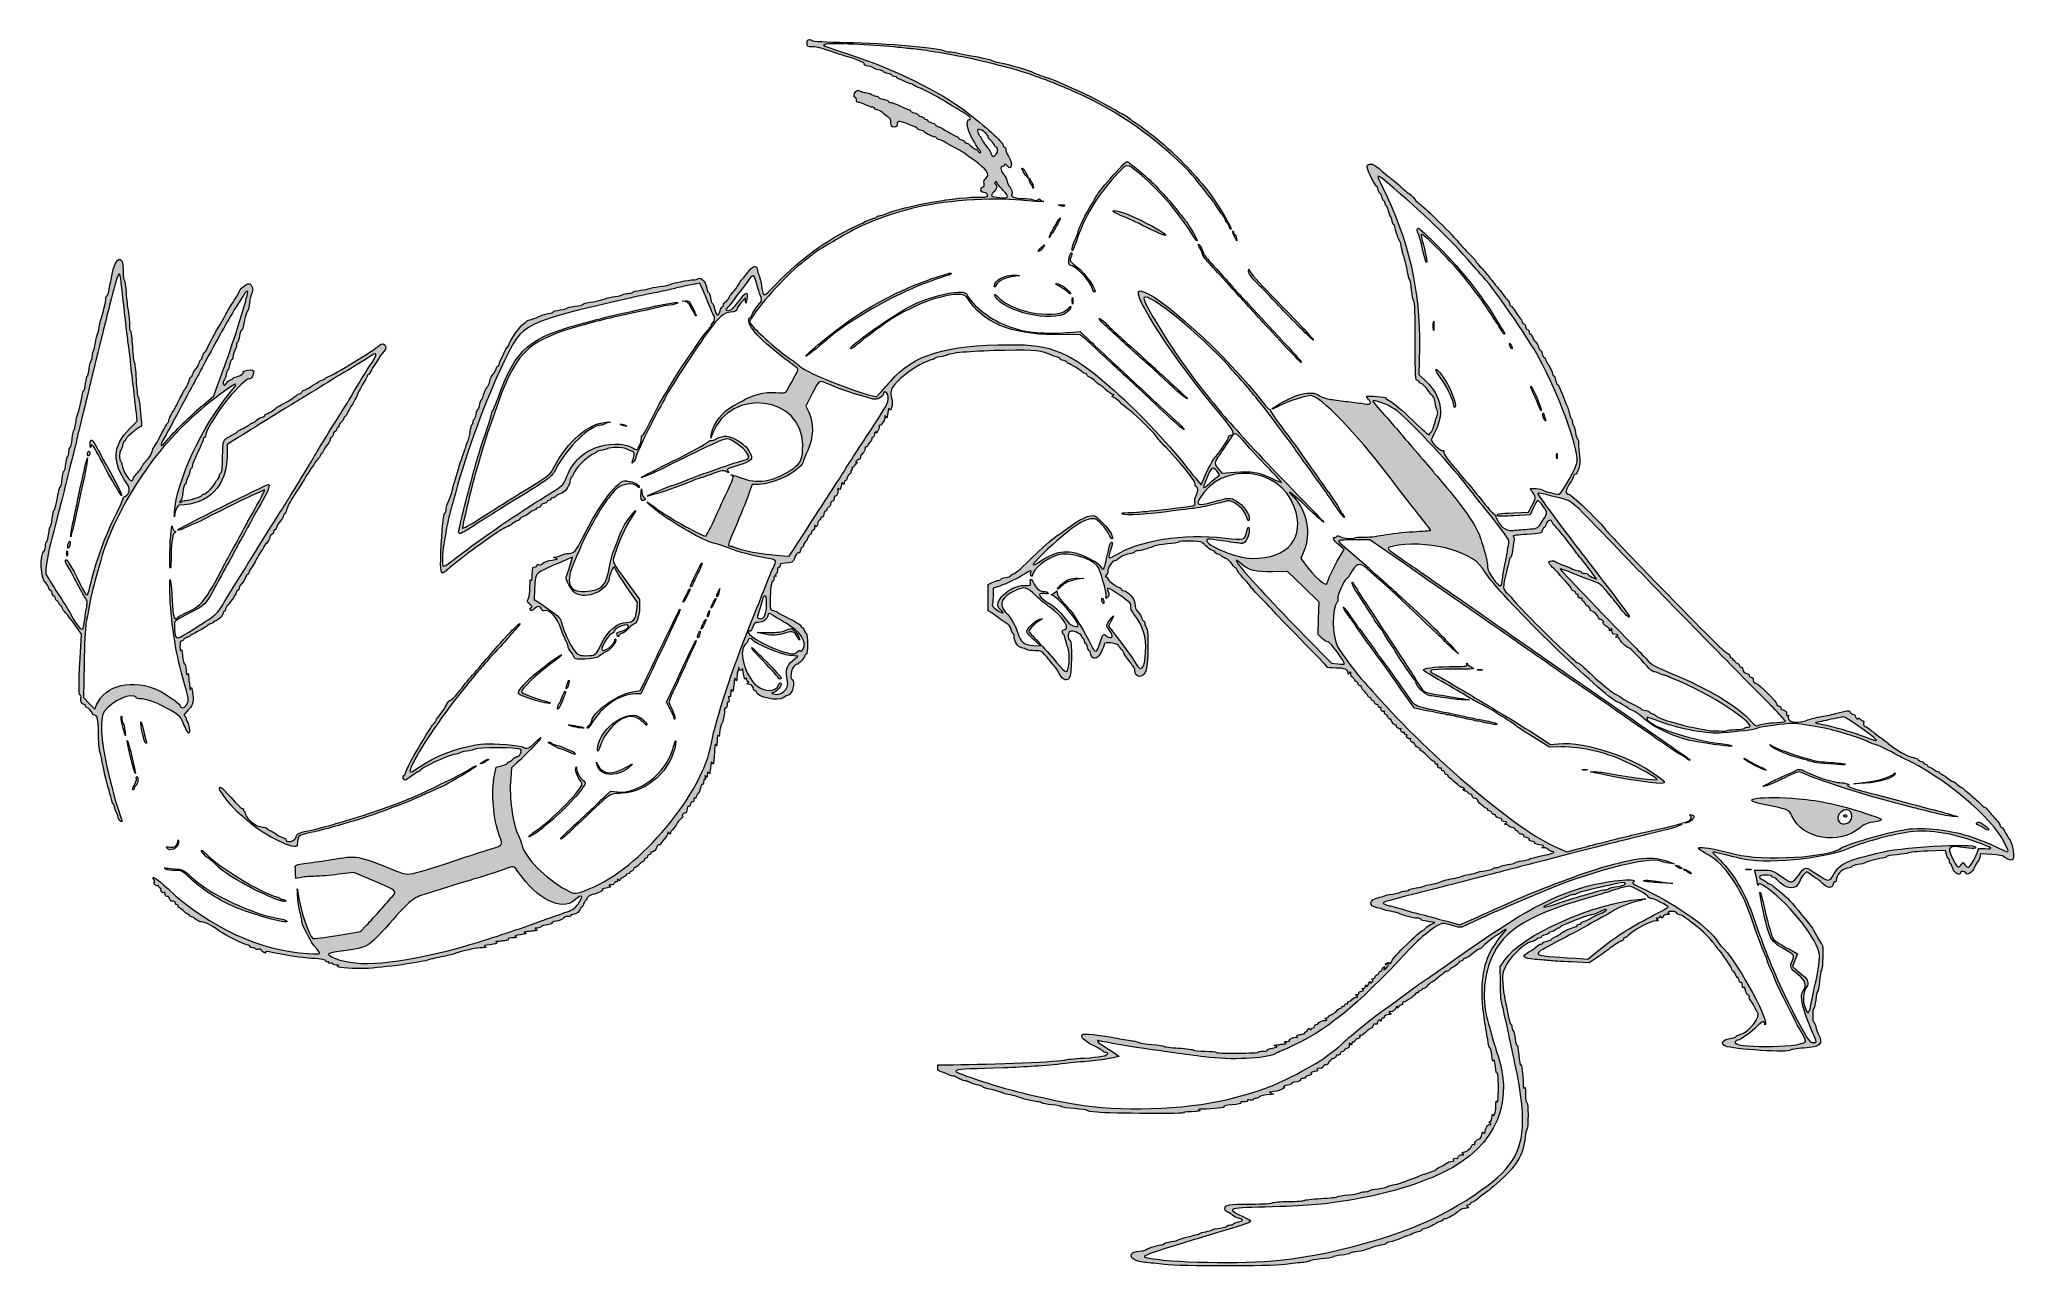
# Model space of a CAD drawing. Header units: millimetres. Extents: x 90 to 380, y 6 to 186.
import ezdxf

# ---------------------------------------------------------------- set-up
doc = ezdxf.new("R2010")
doc.units = ezdxf.units.MM
doc.header["$MEASUREMENT"] = 0
doc.layers.add('splitsvg', color=7, linetype='Continuous', lineweight=0)

msp = doc.modelspace()

# ---------------------------------------------------------------- hatches: boundary and pattern name
at = {"layer": 'splitsvg', "true_color": 0x131511, "transparency": 33554687}
h = msp.add_hatch(color=250, dxfattribs=at)
edge = h.paths.add_edge_path()
edge.add_spline(control_points=[(321.76, 60.97), (322.45, 61.21), (323.22, 61.39), (323.48, 61.38), (324, 61.37), (326.24, 60.13), (326.35, 59.8), (326.39, 59.68), (326.57, 59.59), (326.76, 59.59), (327.16, 59.59), (329.3, 58.47), (329.24, 58.3), (329.21, 58.24), (328.01, 57.58), (326.57, 56.84), (323.62, 55.32), (321.45, 53.92), (319.06, 52), (319.06, 52), (317.43, 50.7), (317.43, 50.7), (317.43, 50.7), (315.71, 50.81), (315.71, 50.81), (308.52, 51.29), (308.71, 51.02), (313.73, 53.66), (316.21, 54.97), (319.91, 57.01), (321.41, 57.91), (322.38, 58.49), (323.73, 58.97), (325.66, 59.43), (326.15, 59.54), (326.06, 59.56), (325.25, 59.49), (318.28, 58.91), (307.7, 54.2), (305.28, 50.58), (305.28, 50.58), (304.59, 49.55), (304.59, 49.55), (304.59, 49.55), (304.6, 47.29), (304.6, 47.29), (304.6, 46.05), (304.7, 44.66), (304.81, 44.22), (305.1, 43.1), (305.52, 41.21), (305.96, 39.06), (306.17, 38.07), (306.5, 36.52), (306.69, 35.62), (307.74, 30.81), (308.08, 27.5), (307.76, 25.12), (307.22, 21.02), (305.2, 18.74), (298.33, 14.5), (292.38, 10.83), (281.47, 7.48), (272.24, 6.49), (266.78, 5.91), (255.91, 6.12), (252.61, 6.88), (251.82, 7.06), (252.44, 7.29), (259.37, 9.41), (262.41, 10.33), (263.77, 10.75), (265.61, 11.31), (268.38, 12.16), (268.37, 12.15), (267.21, 12.7), (264.25, 14.11), (264.29, 14.13), (270.04, 14.29), (276.36, 14.46), (278.27, 14.61), (282.25, 15.27), (287.08, 16.07), (290.75, 17.07), (294.62, 18.65), (303.23, 22.18), (306.77, 28.69), (304.26, 36.44), (303.93, 37.48), (303.51, 38.87), (303.34, 39.51), (303.16, 40.16), (302.9, 41.1), (302.75, 41.59), (301.91, 44.45), (302.1, 48.03), (303.25, 50.74), (305.12, 55.14), (308.76, 57.28), (319.42, 60.24), (320.02, 60.41), (321.07, 60.74), (321.76, 60.97)], knot_values=[0, 0, 0, 0, 1, 1, 1, 2, 2, 2, 3, 3, 3, 4, 4, 4, 5, 5, 5, 6, 6, 6, 7, 7, 7, 8, 8, 8, 9, 9, 9, 10, 10, 10, 11, 11, 11, 12, 12, 12, 13, 13, 13, 14, 14, 14, 15, 15, 15, 16, 16, 16, 17, 17, 17, 18, 18, 18, 19, 19, 19, 20, 20, 20, 21, 21, 21, 22, 22, 22, 23, 23, 23, 24, 24, 24, 25, 25, 25, 26, 26, 26, 27, 27, 27, 28, 28, 28, 29, 29, 29, 30, 30, 30, 31, 31, 31, 32, 32, 32, 33, 33, 33, 34, 34, 34, 34], degree=3, periodic=0)
edge.add_line((321.76, 60.97), (321.76, 60.97))
edge = h.paths.add_edge_path()
edge.add_spline(control_points=[(321.68, 61.78), (322.51, 61.99), (322.95, 61.98), (322.95, 61.77), (322.95, 61.57), (322.6, 61.46), (321.46, 61.3), (320.98, 61.23), (320.55, 61.1), (320.49, 61.02), (320.44, 60.93), (320.2, 60.86), (319.96, 60.86), (319.72, 60.86), (319.18, 60.75), (318.75, 60.61), (318.32, 60.48), (317.45, 60.22), (316.8, 60.04), (316.15, 59.87), (314.68, 59.41), (313.53, 59.02), (310.54, 58.02), (310, 58.12), (312.72, 59.17), (313.41, 59.43), (314.19, 59.76), (314.44, 59.89), (314.69, 60.02), (315.04, 60.13), (315.22, 60.13), (315.39, 60.13), (315.68, 60.21), (315.85, 60.3), (316.23, 60.51), (317.64, 60.89), (319.6, 61.31), (320.4, 61.48), (321.34, 61.7), (321.68, 61.78)], knot_values=[0, 0, 0, 0, 1, 1, 1, 2, 2, 2, 3, 3, 3, 4, 4, 4, 5, 5, 5, 6, 6, 6, 7, 7, 7, 8, 8, 8, 9, 9, 9, 10, 10, 10, 11, 11, 11, 12, 12, 12, 13, 13, 13, 13], degree=3, periodic=0)
edge.add_line((321.68, 61.78), (321.68, 61.78))
edge = h.paths.add_edge_path()
edge.add_spline(control_points=[(328.47, 62), (326.6, 62.28), (325.3, 62.34), (325.66, 62.14), (325.81, 62.06), (326.83, 61.94), (327.92, 61.89), (327.92, 61.89), (329.91, 61.79), (329.91, 61.79), (329.91, 61.79), (328.47, 62), (328.47, 62)], knot_values=[0, 0, 0, 0, 1, 1, 1, 2, 2, 2, 3, 3, 3, 4, 4, 4, 4], degree=3, periodic=0)
edge.add_line((328.47, 62), (328.47, 62))
edge = h.paths.add_edge_path()
edge.add_spline(control_points=[(332.27, 63.57), (331.97, 63.77), (331.64, 63.93), (331.54, 63.93), (331.44, 63.93), (331.6, 63.77), (331.9, 63.57), (332.2, 63.37), (332.53, 63.21), (332.63, 63.21), (332.73, 63.21), (332.56, 63.37), (332.27, 63.57)], knot_values=[0, 0, 0, 0, 1, 1, 1, 2, 2, 2, 3, 3, 3, 4, 4, 4, 4], degree=3, periodic=0)
edge.add_line((332.27, 63.57), (332.27, 63.57))
edge = h.paths.add_edge_path()
edge.add_spline(control_points=[(341.35, 63.81), (341.53, 63.85), (341.39, 63.89), (341.04, 63.89), (340.69, 63.89), (340.55, 63.85), (340.72, 63.81), (340.9, 63.76), (341.18, 63.76), (341.35, 63.81)], knot_values=[0, 0, 0, 0, 1, 1, 1, 2, 2, 2, 3, 3, 3, 3], degree=3, periodic=0)
edge.add_line((341.35, 63.81), (341.35, 63.81))
edge = h.paths.add_edge_path()
edge.add_spline(control_points=[(109.98, 63.94), (109.28, 64), (108.62, 64.06), (108.52, 64.07), (108.42, 64.09), (108.5, 64.01), (108.7, 63.89), (108.9, 63.77), (109.5, 63.69), (110.03, 63.7), (110.96, 63.72), (111.05, 63.68), (111.93, 62.86), (114.04, 60.89), (116.42, 59.35), (119.1, 58.23), (121.34, 57.3), (125.31, 56.15), (126.3, 56.15), (126.83, 56.15), (126.28, 56.48), (125.57, 56.59), (121.57, 57.19), (115.32, 60.1), (112.55, 62.66), (111.27, 63.84), (111.27, 63.84), (109.98, 63.94)], knot_values=[0, 0, 0, 0, 1, 1, 1, 2, 2, 2, 3, 3, 3, 4, 4, 4, 5, 5, 5, 6, 6, 6, 7, 7, 7, 8, 8, 8, 9, 9, 9, 9], degree=3, periodic=0)
edge.add_line((109.98, 63.94), (109.98, 63.94))
edge = h.paths.add_edge_path()
edge.add_spline(control_points=[(158.09, 63.76), (159.93, 64.43), (159.78, 64.45), (160.49, 63.41), (163.17, 59.48), (166.84, 57.65), (168.7, 59.33), (169.84, 60.36), (170.14, 60.01), (169.22, 58.73), (168.81, 58.17), (168.45, 57.92), (167.63, 57.64), (166.7, 57.31), (165.31, 56.82), (160.61, 55.14), (158.95, 54.54), (152.95, 52.66), (151.57, 52.29), (142.57, 49.92), (136.94, 49.45), (133.63, 50.78), (132.16, 51.37), (132.23, 51.54), (134.06, 51.8), (138.63, 52.45), (138.25, 52.25), (141.51, 55.88), (144.68, 59.43), (144.98, 59.67), (147, 60.29), (148.02, 60.61), (149.63, 61.11), (150.57, 61.4), (151.52, 61.7), (153.27, 62.23), (154.46, 62.59), (155.65, 62.94), (157.29, 63.47), (158.09, 63.76)], knot_values=[0, 0, 0, 0, 1, 1, 1, 2, 2, 2, 3, 3, 3, 4, 4, 4, 5, 5, 5, 6, 6, 6, 7, 7, 7, 8, 8, 8, 9, 9, 9, 10, 10, 10, 11, 11, 11, 12, 12, 12, 13, 13, 13, 13], degree=3, periodic=0)
edge.add_line((158.09, 63.76), (158.09, 63.76))
edge = h.paths.add_edge_path()
edge.add_spline(control_points=[(331.01, 64.21), (330.82, 64.35), (330.53, 64.47), (330.38, 64.47), (330.22, 64.47), (330.33, 64.35), (330.61, 64.2), (331.27, 63.86), (331.47, 63.86), (331.01, 64.21)], knot_values=[0, 0, 0, 0, 1, 1, 1, 2, 2, 2, 3, 3, 3, 3], degree=3, periodic=0)
edge.add_line((331.01, 64.21), (331.01, 64.21))
edge = h.paths.add_edge_path()
edge.add_spline(control_points=[(114.59, 66.17), (114.35, 66.43), (114.08, 66.64), (113.99, 66.64), (113.77, 66.64), (114.43, 65.79), (114.79, 65.62), (114.96, 65.53), (115.49, 65.1), (115.97, 64.65), (117.19, 63.51), (117.85, 63.04), (119.83, 61.92), (122.99, 60.13), (126.33, 58.75), (126.33, 59.23), (126.33, 59.33), (126.18, 59.41), (125.98, 59.41), (125.79, 59.41), (125.59, 59.48), (125.53, 59.57), (125.48, 59.66), (125.21, 59.79), (124.95, 59.85), (122.6, 60.44), (116.39, 64.23), (114.59, 66.17)], knot_values=[0, 0, 0, 0, 1, 1, 1, 2, 2, 2, 3, 3, 3, 4, 4, 4, 5, 5, 5, 6, 6, 6, 7, 7, 7, 8, 8, 8, 9, 9, 9, 9], degree=3, periodic=0)
edge.add_line((114.59, 66.17), (114.59, 66.17))
edge = h.paths.add_edge_path()
edge.add_spline(control_points=[(110.57, 67.81), (110.55, 68.3), (110.54, 68.31), (110.47, 67.91), (110.36, 67.28), (109.93, 67), (109.28, 67.13), (108.89, 67.21), (108.77, 67.18), (108.86, 67.03), (109.29, 66.35), (110.61, 66.95), (110.57, 67.81)], knot_values=[0, 0, 0, 0, 1, 1, 1, 2, 2, 2, 3, 3, 3, 4, 4, 4, 4], degree=3, periodic=0)
edge.add_line((110.57, 67.81), (110.57, 67.81))
edge = h.paths.add_edge_path()
edge.add_spline(control_points=[(364.17, 69.28), (367.18, 69.77), (370.45, 69.31), (374.63, 67.82), (376.81, 67.04), (377.17, 66.73), (375.71, 66.9), (375.02, 66.97), (374.69, 66.95), (374.77, 66.83), (374.89, 66.64), (373.7, 64.38), (373.37, 64.18), (373.26, 64.11), (373.03, 64.24), (372.84, 64.47), (372.84, 64.47), (372.51, 64.88), (372.51, 64.88), (372.51, 64.88), (372.19, 64.49), (372.19, 64.49), (371.78, 64), (371.59, 64.15), (370.93, 65.56), (370.13, 67.26), (370.37, 67.43), (372.94, 67.01), (373.55, 66.91), (374.13, 66.9), (374.29, 66.99), (375.67, 67.76), (364.28, 67.27), (360.66, 66.4), (355.29, 65.11), (354.52, 64.76), (353.61, 63.23), (352.88, 62), (352.85, 62), (351.13, 63.12), (349.28, 64.33), (349.41, 64.34), (348.39, 63.03), (347.4, 61.75), (347.43, 61.75), (346.17, 62.62), (344.6, 63.69), (344.45, 63.74), (343.14, 63.75), (343.14, 63.75), (341.9, 63.75), (341.9, 63.75), (341.9, 63.75), (342.04, 63.25), (342.04, 63.25), (342.12, 62.98), (342.24, 62.43), (342.31, 62.03), (342.38, 61.63), (342.45, 61.41), (342.46, 61.53), (342.51, 61.99), (343.01, 61.74), (344.5, 60.54), (348.07, 57.67), (351.66, 52.72), (351.47, 50.92), (351.33, 49.52), (350.98, 47.4), (350.81, 46.93), (350.73, 46.68), (350.51, 45.68), (350.34, 44.71), (349.93, 42.42), (349.72, 42.29), (349.18, 43.98), (348.94, 44.75), (349.15, 46.18), (349.57, 46.65), (349.91, 47.03), (349.71, 47.75), (349.14, 48.19), (348.82, 48.44), (348.31, 48.86), (348.01, 49.13), (348.01, 49.13), (347.46, 49.61), (347.46, 49.61), (347.46, 49.61), (347.85, 50.53), (347.85, 50.53), (347.85, 50.53), (348.24, 51.44), (348.24, 51.44), (348.24, 51.44), (347.65, 51.81), (347.65, 51.81), (347.32, 52.01), (347, 52.17), (346.94, 52.17), (346.8, 52.17), (344.98, 53.28), (344.73, 53.53), (344.51, 53.74), (344.11, 55.05), (343.64, 57.06), (342.95, 60.08), (342.39, 61.74), (342.84, 59.48), (343.97, 53.75), (344.13, 53.39), (346.11, 52.24), (347.84, 51.23), (347.8, 51.29), (347.46, 50.48), (347.05, 49.5), (347.1, 49.37), (348.29, 48.45), (349.42, 47.58), (349.65, 46.77), (349.01, 45.94), (348.5, 45.28), (348.94, 43.44), (350.44, 39.91), (351.1, 38.37), (351.09, 38.43), (350.55, 38.43), (350.04, 38.43), (349.77, 38.77), (348.59, 40.96), (346.43, 44.97), (344.61, 48.96), (343.3, 52.54), (343.03, 53.28), (342.74, 54.06), (342.66, 54.25), (342.58, 54.45), (342.22, 55.47), (341.86, 56.52), (340.54, 60.35), (338.88, 63.22), (336.85, 65.21), (335.7, 66.34), (335.61, 66.47), (336.08, 66.37), (336.77, 66.21), (338.52, 65.78), (339.81, 65.45), (343.27, 64.56), (351.94, 65.34), (355.6, 66.87), (357.83, 67.81), (361.51, 68.84), (364.17, 69.28)], knot_values=[0, 0, 0, 0, 1, 1, 1, 2, 2, 2, 3, 3, 3, 4, 4, 4, 5, 5, 5, 6, 6, 6, 7, 7, 7, 8, 8, 8, 9, 9, 9, 10, 10, 10, 11, 11, 11, 12, 12, 12, 13, 13, 13, 14, 14, 14, 15, 15, 15, 16, 16, 16, 17, 17, 17, 18, 18, 18, 19, 19, 19, 20, 20, 20, 21, 21, 21, 22, 22, 22, 23, 23, 23, 24, 24, 24, 25, 25, 25, 26, 26, 26, 27, 27, 27, 28, 28, 28, 29, 29, 29, 30, 30, 30, 31, 31, 31, 32, 32, 32, 33, 33, 33, 34, 34, 34, 35, 35, 35, 36, 36, 36, 37, 37, 37, 38, 38, 38, 39, 39, 39, 40, 40, 40, 41, 41, 41, 42, 42, 42, 43, 43, 43, 44, 44, 44, 45, 45, 45, 46, 46, 46, 47, 47, 47, 48, 48, 48, 49, 49, 49, 50, 50, 50, 51, 51, 51, 51], degree=3, periodic=0)
edge.add_line((364.17, 69.28), (364.17, 69.28))
edge = h.paths.add_edge_path()
edge.add_spline(control_points=[(375.63, 70.35), (375.26, 70.6), (374.86, 70.8), (374.73, 70.8), (374.39, 70.8), (374.45, 70.45), (374.82, 70.32), (374.99, 70.26), (375.26, 70.11), (375.4, 69.99), (375.8, 69.68), (376.31, 69.52), (376.31, 69.72), (376.31, 69.81), (376, 70.09), (375.63, 70.35)], knot_values=[0, 0, 0, 0, 1, 1, 1, 2, 2, 2, 3, 3, 3, 4, 4, 4, 5, 5, 5, 5], degree=3, periodic=0)
edge.add_line((375.63, 70.35), (375.63, 70.35))
edge = h.paths.add_edge_path()
edge.add_spline(control_points=[(333.01, 71.68), (332.94, 71.8), (332.74, 71.89), (332.57, 71.89), (332.31, 71.89), (332.31, 71.86), (332.53, 71.72), (332.86, 71.5), (332.35, 70.87), (331.75, 70.75), (331.75, 70.75), (331.36, 70.67), (331.36, 70.67), (331.36, 70.67), (331.76, 70.65), (331.76, 70.65), (332.25, 70.62), (333.19, 71.39), (333.01, 71.68)], knot_values=[0, 0, 0, 0, 1, 1, 1, 2, 2, 2, 3, 3, 3, 4, 4, 4, 5, 5, 5, 6, 6, 6, 6], degree=3, periodic=0)
edge.add_line((333.01, 71.68), (333.01, 71.68))
edge = h.paths.add_edge_path()
edge.add_spline(control_points=[(355.47, 71.7), (355.51, 71.8), (355.4, 71.89), (355.24, 71.89), (355.07, 71.89), (354.96, 71.8), (355, 71.7), (355.04, 71.59), (355.14, 71.5), (355.24, 71.5), (355.33, 71.5), (355.44, 71.59), (355.47, 71.7)], knot_values=[0, 0, 0, 0, 1, 1, 1, 2, 2, 2, 3, 3, 3, 4, 4, 4, 4], degree=3, periodic=0)
edge.add_line((355.47, 71.7), (355.47, 71.7))
edge = h.paths.add_edge_path()
edge.add_spline(control_points=[(354.38, 72.05), (354.85, 72.68), (355.76, 72.79), (356.05, 72.25), (356.37, 71.66), (356.11, 70.87), (355.51, 70.63), (354.48, 70.2), (353.72, 71.16), (354.38, 72.05)], knot_values=[0, 0, 0, 0, 1, 1, 1, 2, 2, 2, 3, 3, 3, 3], degree=3, periodic=0)
edge.add_line((354.38, 72.05), (354.38, 72.05))
edge = h.paths.add_edge_path()
edge.add_spline(control_points=[(348.35, 74.23), (343, 74.7), (339.3, 74.17), (342.98, 73.45), (346.85, 72.69), (346.98, 72.64), (347.38, 71.72), (348.91, 68.28), (354.36, 67.35), (357.46, 70), (358.1, 70.55), (358.34, 70.64), (359.89, 70.89), (361, 71.07), (360.71, 71.27), (358.08, 72.13), (354.41, 73.33), (351.59, 73.94), (348.35, 74.23)], knot_values=[0, 0, 0, 0, 1, 1, 1, 2, 2, 2, 3, 3, 3, 4, 4, 4, 5, 5, 5, 6, 6, 6, 6], degree=3, periodic=0)
edge.add_line((348.35, 74.23), (348.35, 74.23))
edge = h.paths.add_edge_path()
edge.add_spline(control_points=[(104.63, 76.98), (104.63, 77.26), (104.56, 77.5), (104.46, 77.5), (104.37, 77.5), (104.34, 77.35), (104.39, 77.17), (104.43, 76.99), (104.3, 76.54), (104.08, 76.17), (103.86, 75.81), (103.78, 75.51), (103.89, 75.51), (104, 75.51), (104.09, 75.62), (104.09, 75.76), (104.09, 75.89), (104.21, 76.11), (104.36, 76.23), (104.51, 76.35), (104.63, 76.69), (104.63, 76.98)], knot_values=[0, 0, 0, 0, 1, 1, 1, 2, 2, 2, 3, 3, 3, 4, 4, 4, 5, 5, 5, 6, 6, 6, 7, 7, 7, 7], degree=3, periodic=0)
edge.add_line((104.63, 76.98), (104.63, 76.98))
edge = h.paths.add_edge_path()
edge.add_spline(control_points=[(362.56, 77.92), (362.56, 78.05), (362.51, 78.06), (362.42, 77.95), (362.05, 77.44), (360.2, 76.89), (357.86, 76.6), (357.86, 76.6), (356.5, 76.43), (356.5, 76.43), (356.5, 76.43), (358.13, 76.51), (358.13, 76.51), (360.25, 76.62), (362.57, 77.35), (362.56, 77.92)], knot_values=[0, 0, 0, 0, 1, 1, 1, 2, 2, 2, 3, 3, 3, 4, 4, 4, 5, 5, 5, 5], degree=3, periodic=0)
edge.add_line((362.56, 77.92), (362.56, 77.92))
edge = h.paths.add_edge_path()
edge.add_spline(control_points=[(317.3, 78.46), (317.47, 78.5), (317.33, 78.54), (316.98, 78.54), (316.63, 78.54), (316.49, 78.5), (316.66, 78.46), (316.84, 78.41), (317.12, 78.41), (317.3, 78.46)], knot_values=[0, 0, 0, 0, 1, 1, 1, 2, 2, 2, 3, 3, 3, 3], degree=3, periodic=0)
edge.add_line((317.3, 78.46), (317.3, 78.46))
edge = h.paths.add_edge_path()
edge.add_spline(control_points=[(349.45, 78.18), (348.5, 78.66), (348.53, 78.66), (347.37, 78.1), (346.82, 77.84), (346.09, 77.5), (345.74, 77.36), (345.11, 77.09), (344.54, 76.81), (343.61, 76.29), (343.61, 76.29), (343.12, 76.02), (343.12, 76.02), (343.12, 76.02), (343.66, 76.14), (343.66, 76.14), (343.96, 76.2), (345.12, 76.7), (346.24, 77.24), (348.63, 78.39), (348.24, 78.33), (349.49, 77.76), (351.51, 76.83), (359.96, 74.21), (364.55, 73.08), (364.8, 73.02), (366.1, 72.69), (367.45, 72.35), (368.79, 72), (370.38, 71.68), (370.97, 71.63), (371.85, 71.56), (371.94, 71.57), (371.43, 71.7), (371.08, 71.79), (370.34, 72), (369.8, 72.16), (369.25, 72.32), (367.58, 72.77), (366.09, 73.16), (356.9, 75.55), (356.12, 75.77), (355.69, 76.05), (355.54, 76.15), (355.5, 76.23), (355.6, 76.23), (356.2, 76.25), (355.09, 76.59), (354.41, 76.59), (353.59, 76.59), (350.86, 77.46), (349.45, 78.18)], knot_values=[0, 0, 0, 0, 1, 1, 1, 2, 2, 2, 3, 3, 3, 4, 4, 4, 5, 5, 5, 6, 6, 6, 7, 7, 7, 8, 8, 8, 9, 9, 9, 10, 10, 10, 11, 11, 11, 12, 12, 12, 13, 13, 13, 14, 14, 14, 15, 15, 15, 16, 16, 16, 17, 17, 17, 17], degree=3, periodic=0)
edge.add_line((349.45, 78.18), (349.45, 78.18))
edge = h.paths.add_edge_path()
edge.add_spline(control_points=[(169, 78.66), (168.98, 78.98), (168.97, 78.99), (168.89, 78.7), (168.79, 78.31), (169.14, 77.37), (169.57, 76.86), (169.75, 76.66), (169.83, 76.37), (169.77, 76.21), (169.34, 75.11), (165.22, 71.01), (163.07, 69.55), (162.36, 69.07), (161.88, 68.63), (162.05, 68.63), (162.2, 68.63), (163.44, 69.44), (163.89, 69.83), (164.1, 70.02), (164.67, 70.5), (165.16, 70.89), (167.26, 72.62), (170.29, 75.95), (170.29, 76.54), (170.29, 76.62), (170.12, 76.81), (169.92, 76.96), (169.49, 77.27), (169.03, 78.11), (169, 78.66)], knot_values=[0, 0, 0, 0, 1, 1, 1, 2, 2, 2, 3, 3, 3, 4, 4, 4, 5, 5, 5, 6, 6, 6, 7, 7, 7, 8, 8, 8, 9, 9, 9, 10, 10, 10, 10], degree=3, periodic=0)
edge.add_line((169, 78.66), (169, 78.66))
edge = h.paths.add_edge_path()
edge.add_spline(control_points=[(153.33, 78.33), (154.05, 78.78), (154.44, 79.1), (154.19, 79.03), (153.94, 78.95), (153.7, 78.85), (153.65, 78.78), (153.42, 78.51), (149.36, 76.44), (145.78, 74.79), (143.81, 73.87), (138.93, 72.12), (135.74, 71.18), (134.7, 70.87), (133.6, 70.55), (133.3, 70.46), (132.59, 70.24), (130.9, 69.81), (129.28, 69.44), (128.1, 69.17), (127.97, 69.1), (127.87, 68.63), (127.73, 67.97), (126.33, 67.64), (126.33, 68.27), (126.33, 68.35), (126.12, 68.47), (125.86, 68.53), (125.59, 68.6), (125.12, 68.85), (124.8, 69.1), (124.48, 69.34), (124.14, 69.54), (124.03, 69.54), (123.93, 69.54), (123.75, 69.66), (123.62, 69.81), (123.5, 69.96), (123.13, 70.08), (122.81, 70.08), (122.01, 70.08), (120.57, 71.19), (120.43, 71.9), (120.37, 72.19), (120.24, 72.43), (120.15, 72.43), (120.06, 72.43), (120.03, 72.51), (120.09, 72.61), (120.16, 72.71), (120.09, 72.79), (119.95, 72.79), (119.81, 72.79), (119.34, 73.21), (118.9, 73.71), (117.01, 75.87), (116.57, 76.25), (116.57, 75.7), (116.57, 75.37), (118.7, 72.68), (119.47, 72.05), (119.91, 71.68), (120.48, 71.21), (120.73, 70.98), (123.15, 68.82), (127.9, 66.48), (127.98, 67.41), (128.12, 68.92), (128.01, 68.82), (130, 69.25), (132.75, 69.84), (138.5, 71.57), (141.17, 72.61), (141.71, 72.83), (142.36, 73.07), (142.61, 73.15), (143.09, 73.31), (145.21, 74.19), (146.25, 74.66), (146.59, 74.81), (147.42, 75.19), (148.1, 75.49), (148.78, 75.8), (149.36, 76.05), (149.41, 76.05), (149.45, 76.05), (150.01, 76.38), (150.66, 76.77), (151.31, 77.17), (151.88, 77.5), (151.93, 77.5), (151.98, 77.5), (152.61, 77.87), (153.33, 78.33)], knot_values=[0, 0, 0, 0, 1, 1, 1, 2, 2, 2, 3, 3, 3, 4, 4, 4, 5, 5, 5, 6, 6, 6, 7, 7, 7, 8, 8, 8, 9, 9, 9, 10, 10, 10, 11, 11, 11, 12, 12, 12, 13, 13, 13, 14, 14, 14, 15, 15, 15, 16, 16, 16, 17, 17, 17, 18, 18, 18, 19, 19, 19, 20, 20, 20, 21, 21, 21, 22, 22, 22, 23, 23, 23, 24, 24, 24, 25, 25, 25, 26, 26, 26, 27, 27, 27, 28, 28, 28, 29, 29, 29, 30, 30, 30, 31, 31, 31, 31], degree=3, periodic=0)
edge.add_line((153.33, 78.33), (153.33, 78.33))
edge = h.paths.add_edge_path()
edge.add_spline(control_points=[(177.02, 79.08), (177.35, 79.44), (177.21, 79.39), (176.28, 78.84), (174.33, 77.68), (172.81, 77.78), (172.14, 79.13), (172.14, 79.13), (171.91, 79.58), (171.91, 79.58), (171.91, 79.58), (172.02, 79.13), (172.02, 79.13), (172.45, 77.36), (175.39, 77.34), (177.02, 79.08)], knot_values=[0, 0, 0, 0, 1, 1, 1, 2, 2, 2, 3, 3, 3, 4, 4, 4, 5, 5, 5, 5], degree=3, periodic=0)
edge.add_line((177.02, 79.08), (177.02, 79.08))
edge = h.paths.add_edge_path()
edge.add_spline(control_points=[(156, 79.9), (156.16, 79.96), (156.18, 80.01), (156.05, 80.02), (155.93, 80.02), (155.56, 79.86), (155.23, 79.65), (154.74, 79.34), (154.72, 79.3), (155.09, 79.41), (155.34, 79.48), (155.59, 79.59), (155.64, 79.66), (155.69, 79.74), (155.85, 79.84), (156, 79.9)], knot_values=[0, 0, 0, 0, 1, 1, 1, 2, 2, 2, 3, 3, 3, 4, 4, 4, 5, 5, 5, 5], degree=3, periodic=0)
edge.add_line((156, 79.9), (156, 79.9))
edge = h.paths.add_edge_path()
edge.add_spline(control_points=[(341.13, 79.75), (340.26, 80.29), (340.06, 80.33), (340.68, 79.85), (341.29, 79.38), (343.26, 78.4), (343.58, 78.41), (343.72, 78.41), (343.56, 78.54), (343.21, 78.7), (342.05, 79.21), (341.86, 79.31), (341.13, 79.75)], knot_values=[0, 0, 0, 0, 1, 1, 1, 2, 2, 2, 3, 3, 3, 4, 4, 4, 4], degree=3, periodic=0)
edge.add_line((341.13, 79.75), (341.13, 79.75))
edge = h.paths.add_edge_path()
edge.add_spline(control_points=[(344.57, 81.95), (344.03, 82.33), (343.96, 82.24), (344.47, 81.84), (345.12, 81.35), (346.84, 80.65), (348.72, 80.12), (349.32, 79.96), (350.01, 79.75), (350.26, 79.67), (350.66, 79.53), (351.83, 79.41), (354.56, 79.21), (354.98, 79.18), (355.29, 79.22), (355.24, 79.29), (355.2, 79.37), (354.22, 79.49), (353.06, 79.56), (351.91, 79.63), (350.79, 79.75), (350.57, 79.84), (350.35, 79.92), (349.64, 80.13), (349, 80.3), (347.59, 80.67), (345.07, 81.61), (344.57, 81.95)], knot_values=[0, 0, 0, 0, 1, 1, 1, 2, 2, 2, 3, 3, 3, 4, 4, 4, 5, 5, 5, 6, 6, 6, 7, 7, 7, 8, 8, 8, 9, 9, 9, 9], degree=3, periodic=0)
edge.add_line((344.57, 81.95), (344.57, 81.95))
edge = h.paths.add_edge_path()
edge.add_spline(control_points=[(165.31, 82.4), (165.25, 82.49), (165.06, 82.56), (164.9, 82.56), (164.56, 82.56), (166.45, 81.5), (166.81, 81.48), (166.93, 81.48), (167.44, 81.28), (167.94, 81.04), (168.49, 80.77), (168.84, 80.69), (168.84, 80.81), (168.84, 80.93), (168.45, 81.17), (167.98, 81.35), (167.51, 81.54), (167, 81.75), (166.85, 81.83), (166.69, 81.91), (166.31, 82.03), (165.99, 82.1), (165.67, 82.17), (165.36, 82.3), (165.31, 82.4)], knot_values=[0, 0, 0, 0, 1, 1, 1, 2, 2, 2, 3, 3, 3, 4, 4, 4, 5, 5, 5, 6, 6, 6, 7, 7, 7, 8, 8, 8, 8], degree=3, periodic=0)
edge.add_line((165.31, 82.4), (165.31, 82.4))
edge = h.paths.add_edge_path()
edge.add_spline(control_points=[(183.55, 82.29), (183.68, 83.13), (183.48, 82.75), (183.12, 81.48), (182.12, 77.96), (178.13, 74.89), (174.99, 75.22), (174.99, 75.22), (174, 75.33), (174, 75.33), (174, 75.33), (172.91, 74.3), (172.91, 74.3), (171.5, 72.96), (169.58, 71.17), (168.1, 69.81), (166.85, 68.66), (166.28, 67.98), (166.98, 68.47), (167.18, 68.61), (168.45, 69.77), (169.8, 71.05), (174.3, 75.3), (173.71, 74.9), (175.66, 75.02), (179.47, 75.24), (182.97, 78.47), (183.55, 82.29)], knot_values=[0, 0, 0, 0, 1, 1, 1, 2, 2, 2, 3, 3, 3, 4, 4, 4, 5, 5, 5, 6, 6, 6, 7, 7, 7, 8, 8, 8, 9, 9, 9, 9], degree=3, periodic=0)
edge.add_line((183.55, 82.29), (183.55, 82.29))
edge = h.paths.add_edge_path()
edge.add_spline(control_points=[(103.69, 80.62), (103.36, 81.99), (103.07, 82.96), (103.04, 82.78), (103.01, 82.6), (103.27, 81.36), (103.62, 80.02), (104.42, 76.92), (104.47, 77.34), (103.69, 80.62)], knot_values=[0, 0, 0, 0, 1, 1, 1, 2, 2, 2, 3, 3, 3, 3], degree=3, periodic=0)
edge.add_line((103.69, 80.62), (103.69, 80.62))
edge = h.paths.add_edge_path()
edge.add_spline(control_points=[(169.08, 84.9), (167.93, 85.1), (167.58, 85.11), (168.03, 84.93), (168.52, 84.73), (170.23, 84.49), (170.08, 84.64), (170.01, 84.7), (169.57, 84.82), (169.08, 84.9)], knot_values=[0, 0, 0, 0, 1, 1, 1, 2, 2, 2, 3, 3, 3, 3], degree=3, periodic=0)
edge.add_line((169.08, 84.9), (169.08, 84.9))
edge = h.paths.add_edge_path()
edge.add_spline(control_points=[(105.21, 85.18), (105.16, 85.48), (105.08, 85.62), (105.03, 85.48), (104.93, 85.17), (105.58, 82.38), (105.76, 82.38), (105.94, 82.38), (105.94, 82.39), (105.6, 83.59), (105.44, 84.17), (105.27, 84.89), (105.21, 85.18)], knot_values=[0, 0, 0, 0, 1, 1, 1, 2, 2, 2, 3, 3, 3, 4, 4, 4, 4], degree=3, periodic=0)
edge.add_line((105.21, 85.18), (105.21, 85.18))
edge = h.paths.add_edge_path()
edge.add_spline(control_points=[(352.79, 85.81), (353.84, 86.02), (354.82, 86.23), (354.96, 86.27), (355.19, 86.33), (359.09, 83.6), (359.73, 82.92), (360, 82.63), (359.55, 82.76), (357.41, 83.56), (355.73, 84.18), (353.9, 84.7), (351.94, 85.11), (351.32, 85.24), (350.83, 85.36), (350.86, 85.38), (350.88, 85.4), (351.75, 85.59), (352.79, 85.81)], knot_values=[0, 0, 0, 0, 1, 1, 1, 2, 2, 2, 3, 3, 3, 4, 4, 4, 5, 5, 5, 6, 6, 6, 6], degree=3, periodic=0)
edge.add_line((352.79, 85.81), (352.79, 85.81))
edge = h.paths.add_edge_path()
edge.add_spline(control_points=[(102.25, 86.08), (102.24, 86.42), (102.2, 86.49), (102.16, 86.27), (102.12, 86.07), (102.25, 85.3), (102.46, 84.55), (102.82, 83.21), (102.82, 83.21), (102.71, 84.19), (102.65, 84.74), (102.53, 85.26), (102.44, 85.36), (102.35, 85.45), (102.27, 85.78), (102.25, 86.08)], knot_values=[0, 0, 0, 0, 1, 1, 1, 2, 2, 2, 3, 3, 3, 4, 4, 4, 5, 5, 5, 5], degree=3, periodic=0)
edge.add_line((102.25, 86.08), (102.25, 86.08))
edge = h.paths.add_edge_path()
edge.add_spline(control_points=[(178.14, 86.27), (176.1, 87.33), (172.06, 84.11), (172.1, 81.47), (172.11, 81.09), (172.15, 81.12), (172.35, 81.66), (172.85, 82.99), (172.98, 83.23), (173.64, 84.11), (175.43, 86.46), (177.36, 86.94), (178.83, 85.4), (179.11, 85.11), (179.33, 84.95), (179.33, 85.05), (179.33, 85.33), (178.7, 85.97), (178.14, 86.27)], knot_values=[0, 0, 0, 0, 1, 1, 1, 2, 2, 2, 3, 3, 3, 4, 4, 4, 5, 5, 5, 6, 6, 6, 6], degree=3, periodic=0)
edge.add_line((178.14, 86.27), (178.14, 86.27))
edge = h.paths.add_edge_path()
edge.add_spline(control_points=[(167.38, 89.89), (167.38, 90.12), (167.25, 89.99), (167.03, 89.53), (166.84, 89.13), (166.68, 88.72), (166.68, 88.61), (166.67, 88.51), (166.58, 88.33), (166.46, 88.21), (166.34, 88.1), (166.23, 87.78), (166.21, 87.5), (166.18, 87.15), (166.35, 87.38), (166.77, 88.26), (167.1, 88.96), (167.37, 89.69), (167.38, 89.89)], knot_values=[0, 0, 0, 0, 1, 1, 1, 2, 2, 2, 3, 3, 3, 4, 4, 4, 5, 5, 5, 6, 6, 6, 6], degree=3, periodic=0)
edge.add_line((167.38, 89.89), (167.38, 89.89))
edge = h.paths.add_edge_path()
edge.add_spline(control_points=[(167.93, 91.57), (167.92, 91.74), (167.81, 91.55), (167.67, 91.16), (167.52, 90.77), (167.45, 90.41), (167.49, 90.37), (167.59, 90.26), (167.94, 91.2), (167.93, 91.57)], knot_values=[0, 0, 0, 0, 1, 1, 1, 2, 2, 2, 3, 3, 3, 3], degree=3, periodic=0)
edge.add_line((167.93, 91.57), (167.93, 91.57))
edge = h.paths.add_edge_path()
edge.add_spline(control_points=[(301.92, 93.11), (302.1, 93.15), (301.95, 93.19), (301.61, 93.19), (301.26, 93.19), (301.12, 93.15), (301.29, 93.11), (301.46, 93.06), (301.75, 93.06), (301.92, 93.11)], knot_values=[0, 0, 0, 0, 1, 1, 1, 2, 2, 2, 3, 3, 3, 3], degree=3, periodic=0)
edge.add_line((301.92, 93.11), (301.92, 93.11))
edge = h.paths.add_edge_path()
edge.add_spline(control_points=[(299.8, 93.98), (299.8, 94.07), (299.75, 94.14), (299.69, 94.14), (299.63, 94.14), (299.62, 94.02), (299.68, 93.88), (299.76, 93.67), (299.33, 93.62), (297.12, 93.61), (294.71, 93.6), (293.28, 93.4), (293.29, 93.08), (293.29, 93.02), (294.52, 92.27), (296.02, 91.43), (297.52, 90.58), (299.16, 89.62), (299.65, 89.3), (300.14, 88.98), (300.88, 88.56), (301.3, 88.36), (302.29, 87.89), (303.37, 87.27), (304.08, 86.77), (304.39, 86.54), (304.69, 86.36), (304.75, 86.36), (304.88, 86.36), (306.5, 85.28), (306.85, 84.96), (307, 84.83), (308.18, 84.06), (309.47, 83.25), (309.47, 83.25), (311.83, 81.78), (311.83, 81.78), (311.83, 81.78), (313.47, 81.82), (313.47, 81.82), (316.63, 81.9), (320.43, 80.97), (323.76, 79.31), (326.08, 78.16), (327.74, 77.17), (327.6, 77.03), (327.46, 76.88), (323.83, 77.35), (320.35, 77.97), (319.57, 78.11), (318.68, 78.21), (318.36, 78.2), (318.36, 78.2), (317.79, 78.18), (317.79, 78.18), (317.79, 78.18), (318.43, 78.04), (318.43, 78.04), (321.31, 77.4), (322.91, 77.12), (325.53, 76.76), (328.85, 76.32), (329.13, 76.36), (328.19, 77.16), (324.73, 80.1), (317.12, 82.69), (313.08, 82.3), (313.08, 82.3), (311.98, 82.2), (311.98, 82.2), (311.98, 82.2), (309.82, 83.59), (309.82, 83.59), (308.64, 84.36), (306.84, 85.48), (305.83, 86.08), (304.83, 86.68), (302.22, 88.25), (300.03, 89.56), (297.85, 90.87), (295.68, 92.12), (295.22, 92.35), (293.67, 93.1), (294.03, 93.23), (297.67, 93.24), (300.83, 93.24), (300.95, 93.25), (300.38, 93.53), (300.06, 93.69), (299.8, 93.89), (299.8, 93.98)], knot_values=[0, 0, 0, 0, 1, 1, 1, 2, 2, 2, 3, 3, 3, 4, 4, 4, 5, 5, 5, 6, 6, 6, 7, 7, 7, 8, 8, 8, 9, 9, 9, 10, 10, 10, 11, 11, 11, 12, 12, 12, 13, 13, 13, 14, 14, 14, 15, 15, 15, 16, 16, 16, 17, 17, 17, 18, 18, 18, 19, 19, 19, 20, 20, 20, 21, 21, 21, 22, 22, 22, 23, 23, 23, 24, 24, 24, 25, 25, 25, 26, 26, 26, 27, 27, 27, 28, 28, 28, 29, 29, 29, 30, 30, 30, 30], degree=3, periodic=0)
edge.add_line((299.8, 93.98), (299.8, 93.98))
edge = h.paths.add_edge_path()
edge.add_spline(control_points=[(166.85, 95.34), (166.85, 95.67), (162.76, 92.55), (161.68, 91.4), (160.4, 90.04), (160.25, 89.72), (160.75, 89.47), (161.61, 89.03), (164.59, 88.15), (165.03, 88.21), (165.36, 88.25), (165.13, 88.36), (164.23, 88.61), (162.46, 89.1), (161.01, 89.68), (160.93, 89.93), (160.82, 90.26), (163.16, 92.51), (165.09, 93.93), (166.06, 94.64), (166.85, 95.28), (166.85, 95.34)], knot_values=[0, 0, 0, 0, 1, 1, 1, 2, 2, 2, 3, 3, 3, 4, 4, 4, 5, 5, 5, 6, 6, 6, 7, 7, 7, 7], degree=3, periodic=0)
edge.add_line((166.85, 95.34), (166.85, 95.34))
edge = h.paths.add_edge_path()
edge.add_spline(control_points=[(196.92, 94.3), (195.76, 95.49), (194.77, 96.43), (194.73, 96.4), (194.64, 96.3), (194.95, 95.95), (196.88, 93.92), (197.82, 92.93), (198.62, 92.05), (198.66, 91.95), (198.73, 91.73), (199.05, 91.74), (199.05, 91.96), (199.05, 92.05), (198.09, 93.1), (196.92, 94.3)], knot_values=[0, 0, 0, 0, 1, 1, 1, 2, 2, 2, 3, 3, 3, 4, 4, 4, 5, 5, 5, 5], degree=3, periodic=0)
edge.add_line((196.92, 94.3), (196.92, 94.3))
edge = h.paths.add_edge_path()
edge.add_spline(control_points=[(186.57, 97.44), (186.57, 97.67), (185.96, 96.48), (184.75, 93.87), (183.74, 91.67), (183.07, 90.24), (182.6, 89.23), (182.6, 89.23), (182.21, 88.39), (182.21, 88.39), (182.21, 88.39), (182.76, 87.37), (182.76, 87.37), (183.06, 86.81), (183.32, 86.21), (183.33, 86.04), (183.33, 85.84), (183.37, 85.81), (183.43, 85.96), (183.52, 86.17), (183.22, 87.02), (182.76, 87.85), (182.48, 88.36), (182.54, 88.61), (183.42, 90.47), (183.88, 91.44), (184.61, 93.05), (185.06, 94.05), (185.5, 95.04), (186.03, 96.16), (186.22, 96.54), (186.41, 96.92), (186.57, 97.32), (186.57, 97.44)], knot_values=[0, 0, 0, 0, 1, 1, 1, 2, 2, 2, 3, 3, 3, 4, 4, 4, 5, 5, 5, 6, 6, 6, 7, 7, 7, 8, 8, 8, 9, 9, 9, 10, 10, 10, 11, 11, 11, 11], degree=3, periodic=0)
edge.add_line((186.57, 97.44), (186.57, 97.44))
edge = h.paths.add_edge_path()
edge.add_spline(control_points=[(194.16, 97.47), (194.16, 97.8), (194.62, 97.86), (194.81, 97.55), (195.15, 97.01), (199.08, 95.36), (200.27, 95.26), (200.27, 95.26), (201.47, 95.17), (201.47, 95.17), (201.47, 95.17), (200.69, 94.49), (200.69, 94.49), (199.82, 93.74), (199.66, 93.06), (199.99, 91.49), (200.25, 90.3), (198.98, 89.2), (197.87, 89.63), (197.6, 89.74), (197.58, 89.77), (197.8, 89.78), (198.16, 89.8), (199.05, 90.66), (199.05, 91), (199.05, 91.37), (198.74, 91.29), (198.64, 90.9), (198.34, 89.77), (196.26, 89.9), (195.13, 91.11), (193.56, 92.81), (192.78, 96.06), (193.76, 96.85), (193.98, 97.03), (194.16, 97.31), (194.16, 97.47)], knot_values=[0, 0, 0, 0, 1, 1, 1, 2, 2, 2, 3, 3, 3, 4, 4, 4, 5, 5, 5, 6, 6, 6, 7, 7, 7, 8, 8, 8, 9, 9, 9, 10, 10, 10, 11, 11, 11, 12, 12, 12, 12], degree=3, periodic=0)
edge.add_line((194.16, 97.47), (194.16, 97.47))
edge = h.paths.add_edge_path()
edge.add_spline(control_points=[(187.06, 98.31), (187.17, 98.6), (187.19, 98.84), (187.11, 98.84), (186.96, 98.84), (186.68, 97.94), (186.79, 97.83), (186.83, 97.8), (186.95, 98.01), (187.06, 98.31)], knot_values=[0, 0, 0, 0, 1, 1, 1, 2, 2, 2, 3, 3, 3, 3], degree=3, periodic=0)
edge.add_line((187.06, 98.31), (187.06, 98.31))
edge = h.paths.add_edge_path()
edge.add_spline(control_points=[(200.89, 98.98), (200.53, 99.27), (200.44, 99.26), (199.63, 98.91), (199.17, 98.72), (198.4, 98.63), (197.24, 98.62), (197.24, 98.62), (195.52, 98.62), (195.52, 98.62), (195.52, 98.62), (196.7, 98.37), (196.7, 98.37), (197.91, 98.12), (198.42, 98.16), (199.72, 98.6), (200.65, 98.91), (201.04, 98.75), (201.46, 97.9), (201.62, 97.57), (201.75, 97.43), (201.76, 97.58), (201.76, 97.9), (201.3, 98.65), (200.89, 98.98)], knot_values=[0, 0, 0, 0, 1, 1, 1, 2, 2, 2, 3, 3, 3, 4, 4, 4, 5, 5, 5, 6, 6, 6, 7, 7, 7, 8, 8, 8, 8], degree=3, periodic=0)
edge.add_line((200.89, 98.98), (200.89, 98.98))
edge = h.paths.add_edge_path()
edge.add_spline(control_points=[(188.01, 100.51), (188.01, 100.63), (187.85, 100.41), (187.65, 100.02), (187.45, 99.63), (187.29, 99.22), (187.29, 99.12), (187.29, 99.02), (187.45, 99.24), (187.65, 99.61), (187.85, 99.98), (188.01, 100.39), (188.01, 100.51)], knot_values=[0, 0, 0, 0, 1, 1, 1, 2, 2, 2, 3, 3, 3, 4, 4, 4, 4], degree=3, periodic=0)
edge.add_line((188.01, 100.51), (188.01, 100.51))
edge = h.paths.add_edge_path()
edge.add_spline(control_points=[(197.06, 101.09), (197.06, 101.52), (197.31, 101.55), (197.79, 101.18), (198.03, 100.99), (198.91, 100.45), (199.75, 99.98), (201.83, 98.8), (202.83, 97.3), (202.25, 96.2), (202.09, 95.89), (201.95, 95.79), (201.87, 95.92), (201.78, 96.06), (201.62, 96.01), (201.34, 95.75), (200.93, 95.37), (200.85, 95.37), (199.32, 95.81), (196.65, 96.58), (193.06, 98.84), (194.51, 98.84), (194.6, 98.84), (194.77, 99.13), (194.89, 99.47), (195.07, 100.03), (195.17, 100.11), (195.72, 100.11), (196.36, 100.11), (197.06, 100.62), (197.06, 101.09)], knot_values=[0, 0, 0, 0, 1, 1, 1, 2, 2, 2, 3, 3, 3, 4, 4, 4, 5, 5, 5, 6, 6, 6, 7, 7, 7, 8, 8, 8, 9, 9, 9, 10, 10, 10, 10], degree=3, periodic=0)
edge.add_line((197.06, 101.09), (197.06, 101.09))
edge = h.paths.add_edge_path()
edge.add_spline(control_points=[(188.53, 101.73), (188.53, 101.91), (188.47, 101.87), (188.38, 101.64), (188.29, 101.45), (188.22, 101.16), (188.22, 101.01), (188.22, 100.84), (188.28, 100.87), (188.38, 101.1), (188.46, 101.3), (188.53, 101.59), (188.53, 101.73)], knot_values=[0, 0, 0, 0, 1, 1, 1, 2, 2, 2, 3, 3, 3, 4, 4, 4, 4], degree=3, periodic=0)
edge.add_line((188.53, 101.73), (188.53, 101.73))
edge = h.paths.add_edge_path()
edge.add_spline(control_points=[(184.21, 102.04), (184.19, 102.2), (183.4, 100.59), (181.05, 95.68), (180.2, 93.89), (179.24, 91.9), (178.92, 91.25), (178.92, 91.25), (178.34, 90.09), (178.34, 90.09), (178.34, 90.09), (177.03, 89.87), (177.03, 89.87), (174.87, 89.51), (171.19, 86.77), (171.19, 85.52), (171.19, 85.45), (171.01, 85.19), (170.79, 84.95), (170.56, 84.7), (170.49, 84.54), (170.62, 84.58), (170.75, 84.62), (170.99, 84.89), (171.16, 85.18), (172.64, 87.75), (175.36, 89.61), (177.65, 89.61), (177.65, 89.61), (178.42, 89.62), (178.42, 89.62), (178.42, 89.62), (179.26, 91.38), (179.26, 91.38), (179.72, 92.35), (180.53, 94.04), (181.05, 95.13), (183.38, 99.99), (184.22, 101.84), (184.21, 102.04)], knot_values=[0, 0, 0, 0, 1, 1, 1, 2, 2, 2, 3, 3, 3, 4, 4, 4, 5, 5, 5, 6, 6, 6, 7, 7, 7, 8, 8, 8, 9, 9, 9, 10, 10, 10, 11, 11, 11, 12, 12, 12, 13, 13, 13, 13], degree=3, periodic=0)
edge.add_line((184.21, 102.04), (184.21, 102.04))
edge = h.paths.add_edge_path()
edge.add_spline(control_points=[(282.62, 100.99), (282.07, 101.78), (281.59, 102.4), (281.54, 102.35), (281.5, 102.31), (281.73, 101.93), (282.04, 101.51), (282.36, 101.09), (282.89, 100.33), (283.22, 99.84), (283.82, 98.93), (286.47, 95.23), (287.49, 93.87), (287.79, 93.47), (288.92, 91.88), (290.01, 90.33), (290.01, 90.33), (292, 87.51), (292, 87.51), (292, 87.51), (294.04, 87.1), (294.04, 87.1), (295.17, 86.87), (296.5, 86.61), (296.99, 86.52), (297.49, 86.43), (298.39, 86.24), (298.98, 86.1), (299.58, 85.96), (300.56, 85.75), (301.15, 85.63), (301.75, 85.52), (302.58, 85.35), (303, 85.26), (303.97, 85.05), (304.26, 85.05), (304.04, 85.26), (303.94, 85.35), (303.13, 85.55), (302.24, 85.72), (301.34, 85.88), (300.12, 86.13), (299.53, 86.27), (298.93, 86.41), (297.79, 86.65), (296.99, 86.81), (291.8, 87.88), (292.09, 87.76), (291.02, 89.29), (289.38, 91.66), (287.22, 94.65), (286.81, 95.14), (286.73, 95.24), (286.5, 95.57), (286.31, 95.86), (285.93, 96.46), (284.1, 98.99), (283.8, 99.33), (283.69, 99.45), (283.16, 100.2), (282.62, 100.99)], knot_values=[0, 0, 0, 0, 1, 1, 1, 2, 2, 2, 3, 3, 3, 4, 4, 4, 5, 5, 5, 6, 6, 6, 7, 7, 7, 8, 8, 8, 9, 9, 9, 10, 10, 10, 11, 11, 11, 12, 12, 12, 13, 13, 13, 14, 14, 14, 15, 15, 15, 16, 16, 16, 17, 17, 17, 18, 18, 18, 19, 19, 19, 20, 20, 20, 20], degree=3, periodic=0)
edge.add_line((282.62, 100.99), (282.62, 100.99))
edge = h.paths.add_edge_path()
edge.add_spline(control_points=[(189.46, 103.62), (189.46, 103.73), (189.3, 103.51), (189.1, 103.13), (188.9, 102.76), (188.74, 102.36), (188.74, 102.24), (188.74, 102.12), (188.9, 102.34), (189.1, 102.73), (189.3, 103.12), (189.46, 103.52), (189.46, 103.62)], knot_values=[0, 0, 0, 0, 1, 1, 1, 2, 2, 2, 3, 3, 3, 4, 4, 4, 4], degree=3, periodic=0)
edge.add_line((189.46, 103.62), (189.46, 103.62))
edge = h.paths.add_edge_path()
edge.add_spline(control_points=[(246.35, 103.36), (246.28, 103.58), (246.18, 103.71), (246.13, 103.66), (246.08, 103.61), (246.1, 103.4), (246.17, 103.18), (246.23, 102.97), (246.33, 102.83), (246.38, 102.88), (246.43, 102.93), (246.42, 103.15), (246.35, 103.36)], knot_values=[0, 0, 0, 0, 1, 1, 1, 2, 2, 2, 3, 3, 3, 4, 4, 4, 4], degree=3, periodic=0)
edge.add_line((246.35, 103.36), (246.35, 103.36))
edge = h.paths.add_edge_path()
edge.add_spline(control_points=[(196.33, 103.61), (196.33, 103.75), (196.46, 103.91), (196.61, 103.97), (196.83, 104.06), (196.88, 103.86), (196.88, 102.76), (196.88, 101.36), (196.58, 100.65), (195.99, 100.65), (195.46, 100.65), (195.44, 100.81), (195.9, 102.11), (196.14, 102.79), (196.33, 103.47), (196.33, 103.61)], knot_values=[0, 0, 0, 0, 1, 1, 1, 2, 2, 2, 3, 3, 3, 4, 4, 4, 5, 5, 5, 5], degree=3, periodic=0)
edge.add_line((196.33, 103.61), (196.33, 103.61))
edge = h.paths.add_edge_path()
edge.add_spline(control_points=[(189.91, 104.54), (189.91, 104.54), (190.02, 105.08), (190.02, 105.08), (190.02, 105.08), (189.77, 104.54), (189.77, 104.54), (189.63, 104.24), (189.54, 103.96), (189.58, 103.92), (189.69, 103.79), (189.79, 103.98), (189.91, 104.54)], knot_values=[0, 0, 0, 0, 1, 1, 1, 2, 2, 2, 3, 3, 3, 4, 4, 4, 4], degree=3, periodic=0)
edge.add_line((189.91, 104.54), (189.91, 104.54))
edge = h.paths.add_edge_path()
edge.add_spline(control_points=[(185.66, 105.02), (185.66, 105.14), (185.42, 104.76), (185.12, 104.18), (184.82, 103.6), (184.6, 103.09), (184.63, 103.06), (184.72, 102.98), (185.66, 104.78), (185.66, 105.02)], knot_values=[0, 0, 0, 0, 1, 1, 1, 2, 2, 2, 3, 3, 3, 3], degree=3, periodic=0)
edge.add_line((185.66, 105.02), (185.66, 105.02))
edge = h.paths.add_edge_path()
edge.add_spline(control_points=[(233.32, 104.75), (234.75, 105.41), (235.09, 105.34), (236.46, 104.02), (237.12, 103.39), (238.03, 102.63), (238.48, 102.32), (240.38, 101.03), (241.63, 99.02), (240.54, 99.02), (240.26, 99.02), (240.2, 98.56), (240.46, 98.4), (240.55, 98.34), (240.68, 98.03), (240.74, 97.71), (240.81, 97.39), (240.99, 96.74), (241.14, 96.26), (241.34, 95.64), (241.38, 95.08), (241.29, 94.24), (241.1, 92.43), (240.9, 92.43), (239.42, 94.27), (238.72, 95.14), (237.53, 96.48), (236.77, 97.25), (236.02, 98.02), (235.4, 98.73), (235.4, 98.84), (235.4, 99.11), (236.71, 100.32), (237.22, 100.52), (237.44, 100.6), (237.43, 100.62), (237.2, 100.64), (236.78, 100.66), (235.54, 99.71), (235.24, 99.14), (234.99, 98.67), (235.01, 98.64), (236.05, 97.66), (236.05, 97.66), (237.12, 96.65), (237.12, 96.65), (237.12, 96.65), (236.08, 96.72), (236.08, 96.72), (234.69, 96.81), (234.18, 97.21), (233.78, 98.51), (233.41, 99.69), (232.92, 100.55), (231.94, 101.68), (230.92, 102.85), (231.37, 103.84), (233.32, 104.75)], knot_values=[0, 0, 0, 0, 1, 1, 1, 2, 2, 2, 3, 3, 3, 4, 4, 4, 5, 5, 5, 6, 6, 6, 7, 7, 7, 8, 8, 8, 9, 9, 9, 10, 10, 10, 11, 11, 11, 12, 12, 12, 13, 13, 13, 14, 14, 14, 15, 15, 15, 16, 16, 16, 17, 17, 17, 18, 18, 18, 19, 19, 19, 19], degree=3, periodic=0)
edge.add_line((233.32, 104.75), (233.32, 104.75))
edge = h.paths.add_edge_path()
edge.add_spline(control_points=[(283.04, 105.82), (282.98, 105.97), (282.9, 106.06), (282.86, 106.02), (282.7, 105.86), (283.08, 105.17), (284.7, 102.73), (285.29, 101.83), (285.82, 101.02), (285.87, 100.92), (286.08, 100.5), (287.06, 99.11), (287.18, 99.05), (287.26, 99.02), (287.32, 98.92), (287.32, 98.84), (287.32, 98.76), (287.76, 98.04), (288.29, 97.24), (288.83, 96.45), (289.3, 95.72), (289.33, 95.64), (289.48, 95.29), (291.93, 91.69), (292.06, 91.64), (292.14, 91.6), (292.2, 91.5), (292.2, 91.41), (292.2, 90.73), (293.53, 89.45), (294.34, 89.35), (294.8, 89.29), (295.93, 89.12), (296.84, 88.97), (297.74, 88.83), (298.84, 88.72), (299.28, 88.74), (299.28, 88.74), (300.07, 88.76), (300.07, 88.76), (300.07, 88.76), (299.25, 88.89), (299.25, 88.89), (298.81, 88.96), (297.83, 89.12), (297.08, 89.23), (293.84, 89.74), (293.45, 89.84), (293.17, 90.23), (293.02, 90.44), (292.41, 91.38), (291.8, 92.33), (291.2, 93.27), (289.79, 95.43), (288.68, 97.12), (284.79, 103.01), (283.14, 105.55), (283.04, 105.82)], knot_values=[0, 0, 0, 0, 1, 1, 1, 2, 2, 2, 3, 3, 3, 4, 4, 4, 5, 5, 5, 6, 6, 6, 7, 7, 7, 8, 8, 8, 9, 9, 9, 10, 10, 10, 11, 11, 11, 12, 12, 12, 13, 13, 13, 14, 14, 14, 15, 15, 15, 16, 16, 16, 17, 17, 17, 18, 18, 18, 19, 19, 19, 19], degree=3, periodic=0)
edge.add_line((283.04, 105.82), (283.04, 105.82))
edge = h.paths.add_edge_path()
edge.add_spline(control_points=[(242.55, 106.44), (242.55, 106.44), (243.45, 106.57), (243.45, 106.57), (243.45, 106.57), (242.58, 106.6), (242.58, 106.6), (242.09, 106.61), (241.43, 106.49), (241.11, 106.34), (240.54, 106.07), (239.36, 104.99), (239.63, 104.99), (239.7, 104.99), (239.94, 105.18), (240.16, 105.4), (240.68, 105.94), (241.43, 106.27), (242.55, 106.44)], knot_values=[0, 0, 0, 0, 1, 1, 1, 2, 2, 2, 3, 3, 3, 4, 4, 4, 5, 5, 5, 6, 6, 6, 6], degree=3, periodic=0)
edge.add_line((242.55, 106.44), (242.55, 106.44))
edge = h.paths.add_edge_path()
edge.add_spline(control_points=[(187.47, 108.74), (187.47, 109.05), (187.15, 108.52), (186.53, 107.21), (186.13, 106.34), (185.76, 105.56), (185.72, 105.49), (185.68, 105.41), (185.73, 105.35), (185.83, 105.35), (185.94, 105.35), (186.02, 105.44), (186.02, 105.54), (186.02, 105.64), (186.35, 106.39), (186.75, 107.21), (187.15, 108.02), (187.47, 108.71), (187.47, 108.74)], knot_values=[0, 0, 0, 0, 1, 1, 1, 2, 2, 2, 3, 3, 3, 4, 4, 4, 5, 5, 5, 6, 6, 6, 6], degree=3, periodic=0)
edge.add_line((187.47, 108.74), (187.47, 108.74))
edge = h.paths.add_edge_path()
edge.add_spline(control_points=[(266.39, 108.32), (265.59, 109.35), (265.66, 109.49), (266.58, 108.69), (267.68, 107.74), (268.69, 107.49), (271.21, 107.55), (271.21, 107.55), (273.37, 107.6), (273.37, 107.6), (273.37, 107.6), (275.69, 105.34), (275.69, 105.34), (275.69, 105.34), (278, 103.09), (278, 103.09), (278, 103.09), (277.93, 100.7), (277.93, 100.7), (277.93, 100.7), (277.86, 98.31), (277.86, 98.31), (277.86, 98.31), (278.45, 97.76), (278.45, 97.76), (278.77, 97.46), (279.18, 97.21), (279.36, 97.21), (279.65, 97.21), (281.71, 94.43), (281.71, 94.04), (281.71, 93.97), (281.28, 93.95), (280.76, 94.01), (280.76, 94.01), (279.81, 94.12), (279.81, 94.12), (279.81, 94.12), (275.87, 98.13), (275.87, 98.13), (271.75, 102.33), (267.51, 106.88), (266.39, 108.32)], knot_values=[0, 0, 0, 0, 1, 1, 1, 2, 2, 2, 3, 3, 3, 4, 4, 4, 5, 5, 5, 6, 6, 6, 7, 7, 7, 8, 8, 8, 9, 9, 9, 10, 10, 10, 11, 11, 11, 12, 12, 12, 13, 13, 13, 14, 14, 14, 14], degree=3, periodic=0)
edge.add_line((266.39, 108.32), (266.39, 108.32))
edge = h.paths.add_edge_path()
edge.add_spline(control_points=[(164.96, 108.2), (165.95, 108.65), (167.14, 109.16), (167.6, 109.34), (167.6, 109.34), (168.43, 109.67), (168.43, 109.67), (168.43, 109.67), (168.02, 108.34), (168.02, 108.34), (167.79, 107.6), (167.56, 106.92), (167.49, 106.82), (167.29, 106.49), (168.25, 104.73), (168.82, 104.4), (170.51, 103.4), (173.55, 104.75), (173.8, 106.61), (173.9, 107.39), (174.61, 108.68), (174.62, 108.12), (174.63, 108), (175.37, 106.8), (176.28, 105.45), (176.28, 105.45), (177.94, 103.01), (177.94, 103.01), (177.94, 103.01), (177.83, 101.88), (177.83, 101.88), (177.72, 100.58), (177.32, 100.11), (176.37, 100.11), (175.01, 100.11), (173.63, 98.93), (172.63, 96.93), (171.81, 95.26), (171.75, 95.22), (170.34, 95.22), (169.25, 95.22), (169.04, 95.37), (168.22, 96.67), (167.73, 97.44), (166.91, 99.45), (166.76, 100.22), (166.65, 100.78), (166.25, 101.13), (163.69, 102.87), (163.69, 102.87), (162.79, 103.48), (162.79, 103.48), (162.79, 103.48), (162.85, 104.96), (162.85, 104.96), (162.94, 107.33), (162.9, 107.28), (164.96, 108.2)], knot_values=[0, 0, 0, 0, 1, 1, 1, 2, 2, 2, 3, 3, 3, 4, 4, 4, 5, 5, 5, 6, 6, 6, 7, 7, 7, 8, 8, 8, 9, 9, 9, 10, 10, 10, 11, 11, 11, 12, 12, 12, 13, 13, 13, 14, 14, 14, 15, 15, 15, 16, 16, 16, 17, 17, 17, 18, 18, 18, 19, 19, 19, 19], degree=3, periodic=0)
edge.add_line((164.96, 108.2), (164.96, 108.2))
edge = h.paths.add_edge_path()
edge.add_spline(control_points=[(239.54, 109.98), (241.17, 110.47), (244.34, 109.64), (245.44, 108.43), (245.81, 108.02), (246.85, 104.47), (246.74, 103.94), (246.67, 103.55), (246.69, 103.53), (246.95, 103.8), (247.19, 104.04), (247.2, 104.18), (247.04, 104.63), (246.76, 105.36), (246.87, 105.33), (248.63, 104.16), (250.23, 103.08), (250.51, 102.79), (250.34, 102.34), (250.28, 102.18), (250.48, 101.75), (250.82, 101.31), (252.16, 99.6), (252.67, 97.94), (252.53, 95.77), (252.37, 93.19), (251.89, 92.65), (251.06, 94.14), (250.76, 94.68), (249.76, 96.05), (247.63, 98.87), (247.63, 98.87), (247.1, 99.57), (247.1, 99.57), (247.1, 99.57), (247.44, 100.24), (247.44, 100.24), (247.98, 101.3), (247.97, 101.33), (247.37, 100.56), (246.69, 99.68), (246.69, 99.66), (247.25, 98.92), (247.96, 97.98), (247.62, 97.55), (246.68, 98.2), (246.31, 98.46), (246.28, 98.43), (245.87, 97.18), (245.32, 95.51), (245.16, 95.49), (244.44, 96.98), (243.77, 98.36), (242.04, 101.22), (241.47, 101.89), (241.27, 102.13), (240.76, 102.68), (240.33, 103.12), (239.82, 103.66), (239.56, 104.08), (239.56, 104.41), (239.56, 104.68), (239.5, 104.81), (239.43, 104.7), (239.35, 104.6), (239.13, 104.42), (238.93, 104.3), (238.67, 104.16), (238.65, 104.09), (238.84, 104.09), (239.44, 104.06), (242.64, 100.38), (242.64, 99.72), (242.64, 99.24), (241.54, 99.6), (241.08, 100.24), (240.27, 101.35), (239.34, 102.29), (238.57, 102.77), (236.88, 103.83), (236.46, 104.52), (237.6, 104.33), (238.15, 104.25), (238.32, 104.27), (238.22, 104.42), (238.15, 104.54), (237.94, 104.63), (237.75, 104.63), (237.09, 104.63), (236.49, 105.05), (236.17, 105.74), (235.81, 106.52), (235.5, 106.66), (235.63, 105.99), (235.71, 105.55), (235.68, 105.53), (234.74, 105.53), (232.5, 105.53), (229.94, 102.99), (231.18, 102), (231.98, 101.36), (231.58, 101.3), (230.71, 101.93), (230.1, 102.37), (229.96, 102.57), (230.05, 102.88), (230.11, 103.1), (230.15, 103.69), (230.16, 104.21), (230.16, 104.21), (230.16, 105.14), (230.16, 105.14), (230.16, 105.14), (231.11, 105.45), (231.11, 105.45), (232.15, 105.8), (233.84, 106.61), (234.9, 107.27), (235.72, 107.79), (235.82, 107.8), (235.68, 107.36), (235.62, 107.17), (235.66, 106.96), (235.76, 106.89), (235.86, 106.83), (235.95, 106.91), (235.95, 107.07), (235.95, 107.86), (237.97, 109.5), (239.54, 109.98)], knot_values=[0, 0, 0, 0, 1, 1, 1, 2, 2, 2, 3, 3, 3, 4, 4, 4, 5, 5, 5, 6, 6, 6, 7, 7, 7, 8, 8, 8, 9, 9, 9, 10, 10, 10, 11, 11, 11, 12, 12, 12, 13, 13, 13, 14, 14, 14, 15, 15, 15, 16, 16, 16, 17, 17, 17, 18, 18, 18, 19, 19, 19, 20, 20, 20, 21, 21, 21, 22, 22, 22, 23, 23, 23, 24, 24, 24, 25, 25, 25, 26, 26, 26, 27, 27, 27, 28, 28, 28, 29, 29, 29, 30, 30, 30, 31, 31, 31, 32, 32, 32, 33, 33, 33, 34, 34, 34, 35, 35, 35, 36, 36, 36, 37, 37, 37, 38, 38, 38, 39, 39, 39, 40, 40, 40, 41, 41, 41, 42, 42, 42, 43, 43, 43, 43], degree=3, periodic=0)
edge.add_line((239.54, 109.98), (239.54, 109.98))
edge = h.paths.add_edge_path()
edge.add_spline(control_points=[(94.28, 110.24), (94.28, 110.58), (94.24, 110.73), (94.19, 110.55), (94.15, 110.38), (94.15, 110.09), (94.19, 109.92), (94.24, 109.75), (94.28, 109.89), (94.28, 110.24)], knot_values=[0, 0, 0, 0, 1, 1, 1, 2, 2, 2, 3, 3, 3, 3], degree=3, periodic=0)
edge.add_line((94.28, 110.24), (94.28, 110.24))
edge = h.paths.add_edge_path()
edge.add_spline(control_points=[(94.67, 111.77), (94.67, 112.07), (94.64, 112.09), (94.5, 111.86), (94.4, 111.72), (94.32, 111.43), (94.32, 111.23), (94.32, 110.93), (94.35, 110.92), (94.5, 111.14), (94.6, 111.29), (94.67, 111.57), (94.67, 111.77)], knot_values=[0, 0, 0, 0, 1, 1, 1, 2, 2, 2, 3, 3, 3, 4, 4, 4, 4], degree=3, periodic=0)
edge.add_line((94.67, 111.77), (94.67, 111.77))
edge = h.paths.add_edge_path()
edge.add_spline(control_points=[(280.93, 112.11), (281, 112.18), (282.03, 112.23), (283.24, 112.23), (283.24, 112.23), (285.43, 112.23), (285.43, 112.23), (285.43, 112.23), (288.86, 109.87), (288.86, 109.87), (290.75, 108.57), (292.45, 107.39), (292.65, 107.24), (293.6, 106.56), (294.67, 105.82), (297.08, 104.15), (298.53, 103.15), (300.32, 101.91), (301.06, 101.39), (301.81, 100.87), (304.03, 99.33), (306, 97.97), (307.96, 96.61), (310.41, 94.91), (311.42, 94.2), (312.44, 93.49), (314.53, 92.04), (316.08, 90.99), (317.62, 89.93), (319.86, 88.38), (321.05, 87.54), (322.24, 86.7), (323.87, 85.57), (324.67, 85.02), (325.46, 84.48), (327.1, 83.35), (328.29, 82.52), (329.49, 81.68), (330.59, 80.94), (330.74, 80.87), (331.24, 80.62), (331.78, 80.29), (332.07, 80.04), (332.23, 79.91), (332.4, 79.83), (332.44, 79.88), (332.49, 79.92), (332.05, 80.28), (331.46, 80.67), (330.57, 81.28), (325.96, 84.49), (319.3, 89.15), (318.44, 89.75), (317.07, 90.7), (316.26, 91.24), (315.46, 91.79), (313.99, 92.81), (312.99, 93.5), (312, 94.2), (310.25, 95.42), (309.1, 96.22), (307.95, 97.01), (305.8, 98.52), (304.32, 99.56), (302.85, 100.61), (301, 101.9), (300.22, 102.43), (299.44, 102.97), (297.38, 104.39), (295.64, 105.6), (293.9, 106.82), (291.47, 108.49), (290.26, 109.32), (287.81, 110.98), (287.74, 111.06), (288.72, 111.27), (293.51, 112.29), (300.24, 110.68), (301.94, 108.11), (302.25, 107.64), (302.7, 107), (302.92, 106.7), (306.06, 102.47), (320.72, 88.35), (321.97, 88.35), (322.02, 88.35), (322.49, 88.08), (323.02, 87.74), (323.54, 87.4), (324.13, 87.08), (324.32, 87.01), (324.51, 86.95), (325.12, 86.49), (325.66, 86), (327.33, 84.5), (330.72, 83.02), (333.49, 82.58), (337.25, 81.97), (338.81, 81.8), (338.57, 82.01), (338.48, 82.09), (337.56, 82.25), (336.52, 82.38), (332.31, 82.89), (326.54, 84.86), (326.13, 85.92), (326, 86.27), (325.95, 86.28), (328.2, 85.48), (331.29, 84.37), (334.97, 83.72), (337.21, 83.88), (339.43, 84.04), (342.01, 84.38), (342.35, 84.57), (342.73, 84.77), (346.37, 85.27), (347.44, 85.27), (348.16, 85.27), (348.71, 85.2), (351.89, 84.63), (353.65, 84.31), (357.36, 83.17), (358.65, 82.55), (359.05, 82.36), (359.48, 82.2), (359.62, 82.2), (359.82, 82.2), (361.94, 81.17), (362.92, 80.59), (363.07, 80.5), (363.44, 80.32), (363.74, 80.19), (369.51, 77.56), (376.81, 71.46), (378.61, 67.77), (379.39, 66.15), (379.42, 66.18), (377.76, 66.98), (376.32, 67.68), (375.9, 67.85), (373.87, 68.57), (370.88, 69.62), (366.7, 70.12), (364.1, 69.72), (361.6, 69.35), (355.4, 67.55), (354.69, 67), (352.93, 65.62), (343.17, 65.05), (339.05, 66.09), (333.56, 67.47), (332.39, 67.42), (335.22, 65.92), (337.45, 64.74), (339.97, 61.07), (341.36, 56.97), (342.46, 53.74), (343.15, 51.92), (343.59, 51.05), (343.68, 50.87), (343.75, 50.64), (343.75, 50.53), (343.75, 50.42), (343.99, 49.81), (344.29, 49.16), (344.59, 48.52), (344.84, 47.94), (344.84, 47.89), (344.84, 47.59), (348.01, 41.23), (348.89, 39.77), (349.26, 39.16), (349.46, 38.64), (349.37, 38.55), (348.44, 37.62), (338.29, 37.61), (339.07, 38.54), (339.18, 38.68), (339.35, 38.79), (339.44, 38.79), (339.78, 38.79), (341.58, 40.06), (342.25, 40.77), (342.99, 41.55), (343.38, 41.7), (343.4, 41.19), (343.41, 41.01), (343.46, 40.96), (343.5, 41.08), (343.92, 42.09), (338.92, 51), (337.07, 52.54), (337.01, 52.59), (336.62, 53.08), (336.21, 53.65), (334.6, 55.81), (330.02, 58.93), (325.08, 61.24), (323.98, 61.75), (323.89, 61.84), (324.17, 62.05), (324.99, 62.68), (319.86, 62.13), (316.98, 61.29), (311.38, 59.65), (306.81, 57.04), (296.09, 49.36), (295.19, 48.72), (293.92, 47.84), (293.26, 47.4), (292.61, 46.96), (291.27, 46.01), (290.3, 45.27), (289.33, 44.54), (288.1, 43.65), (287.58, 43.29), (286.31, 42.4), (282.91, 39.68), (281.89, 38.73), (279.2, 36.2), (276.53, 34.55), (271.13, 32.1), (270.24, 31.69), (266.59, 30.58), (264.62, 30.1), (258.14, 28.55), (248.49, 28.25), (242.24, 29.39), (236.2, 30.5), (232.39, 31.46), (227.72, 33.03), (223.25, 34.54), (223.05, 34.46), (231.7, 34.73), (234.94, 34.83), (237.64, 35.02), (240.74, 35.36), (241.64, 35.46), (243.26, 35.62), (244.36, 35.71), (245.45, 35.81), (246.87, 36), (247.51, 36.13), (247.51, 36.13), (248.67, 36.37), (248.67, 36.37), (248.67, 36.37), (248.05, 36.83), (248.05, 36.83), (247.71, 37.08), (246.97, 37.56), (246.4, 37.89), (245.52, 38.42), (245.11, 38.93), (245.77, 38.69), (246.09, 38.58), (251.14, 37.71), (253.13, 37.43), (255.09, 37.16), (258.26, 36.72), (261.18, 36.34), (265.08, 35.83), (270.1, 36.05), (271.55, 36.79), (271.72, 36.88), (272.54, 37.25), (273.39, 37.62), (278.87, 40), (283.49, 43.75), (291.21, 52.08), (293.26, 54.29), (295.68, 56.09), (296.4, 55.92), (296.63, 55.87), (297.26, 55.7), (297.8, 55.54), (298.76, 55.27), (298.8, 55.27), (299.7, 55.73), (300.87, 56.32), (306.09, 58.62), (308.21, 59.48), (309.1, 59.85), (310, 60.22), (310.2, 60.31), (316.73, 63.26), (326.59, 65.86), (328.14, 65.05), (328.32, 64.95), (328.83, 64.83), (329.28, 64.76), (329.28, 64.76), (330.09, 64.65), (330.09, 64.65), (330.09, 64.65), (329.24, 65.01), (329.24, 65.01), (327.2, 65.87), (324.52, 65.62), (319.47, 64.12), (315.84, 63.04), (309.46, 60.6), (305.59, 58.82), (304.84, 58.47), (302.98, 57.64), (301.44, 56.96), (301.44, 56.96), (298.66, 55.72), (298.66, 55.72), (298.66, 55.72), (296.74, 56.24), (296.74, 56.24), (295.69, 56.52), (294.42, 56.87), (293.92, 57.01), (293.42, 57.15), (292.67, 57.34), (292.26, 57.43), (291.84, 57.52), (290.86, 57.79), (290.09, 58.05), (289.32, 58.3), (288.58, 58.51), (288.46, 58.51), (288.34, 58.51), (288.02, 58.59), (287.74, 58.7), (287, 58.98), (287.18, 59.04), (292.11, 60.28), (294.5, 60.88), (297.59, 61.67), (298.98, 62.03), (300.38, 62.4), (302.25, 62.88), (303.14, 63.11), (304.04, 63.34), (306.03, 63.86), (307.57, 64.26), (310.41, 65), (316.78, 66.63), (321.41, 67.81), (322.8, 68.17), (325, 68.7), (326.3, 69), (329.18, 69.67), (331.27, 70.3), (331.27, 70.51), (331.27, 70.59), (331.13, 70.6), (330.95, 70.53), (330.66, 70.41), (329.32, 70.1), (325.12, 69.16), (324.17, 68.94), (322.63, 68.57), (321.68, 68.32), (320.74, 68.07), (319.52, 67.76), (318.97, 67.64), (318.42, 67.52), (317.16, 67.19), (316.17, 66.92), (316.17, 66.92), (314.36, 66.43), (314.36, 66.43), (314.36, 66.43), (312.9, 67.05), (312.9, 67.05), (307.21, 69.46), (294.47, 80.21), (286.17, 89.62), (285.16, 90.76), (284.28, 91.74), (284.22, 91.79), (283.81, 92.13), (281.25, 95.62), (280.72, 96.55), (279.87, 98.08), (279.83, 102.1), (280.67, 103.13), (280.76, 103.26), (280.8, 103.48), (280.74, 103.64), (280.61, 103.96), (281.65, 106.27), (282.01, 106.49), (282.14, 106.57), (282.37, 106.86), (282.51, 107.13), (283.4, 108.81), (283.96, 109.01), (285.02, 108), (285.48, 107.56), (286.33, 106.81), (286.9, 106.33), (287.47, 105.84), (288.68, 104.75), (289.57, 103.9), (290.47, 103.04), (292.18, 101.42), (293.38, 100.29), (294.57, 99.16), (295.96, 97.83), (296.47, 97.32), (296.97, 96.81), (297.62, 96.2), (297.91, 95.95), (297.91, 95.95), (298.44, 95.5), (298.44, 95.5), (298.44, 95.5), (297.88, 96.13), (297.88, 96.13), (296.18, 98.05), (294.34, 99.88), (291.84, 102.16), (290.3, 103.57), (288.99, 104.76), (288.94, 104.82), (288.89, 104.87), (288.12, 105.56), (287.23, 106.34), (286.33, 107.13), (285.48, 107.9), (285.33, 108.06), (285.18, 108.21), (284.2, 109.07), (283.16, 109.97), (280.76, 112.02), (280.8, 111.98), (280.93, 112.11)], knot_values=[0, 0, 0, 0, 1, 1, 1, 2, 2, 2, 3, 3, 3, 4, 4, 4, 5, 5, 5, 6, 6, 6, 7, 7, 7, 8, 8, 8, 9, 9, 9, 10, 10, 10, 11, 11, 11, 12, 12, 12, 13, 13, 13, 14, 14, 14, 15, 15, 15, 16, 16, 16, 17, 17, 17, 18, 18, 18, 19, 19, 19, 20, 20, 20, 21, 21, 21, 22, 22, 22, 23, 23, 23, 24, 24, 24, 25, 25, 25, 26, 26, 26, 27, 27, 27, 28, 28, 28, 29, 29, 29, 30, 30, 30, 31, 31, 31, 32, 32, 32, 33, 33, 33, 34, 34, 34, 35, 35, 35, 36, 36, 36, 37, 37, 37, 38, 38, 38, 39, 39, 39, 40, 40, 40, 41, 41, 41, 42, 42, 42, 43, 43, 43, 44, 44, 44, 45, 45, 45, 46, 46, 46, 47, 47, 47, 48, 48, 48, 49, 49, 49, 50, 50, 50, 51, 51, 51, 52, 52, 52, 53, 53, 53, 54, 54, 54, 55, 55, 55, 56, 56, 56, 57, 57, 57, 58, 58, 58, 59, 59, 59, 60, 60, 60, 61, 61, 61, 62, 62, 62, 63, 63, 63, 64, 64, 64, 65, 65, 65, 66, 66, 66, 67, 67, 67, 68, 68, 68, 69, 69, 69, 70, 70, 70, 71, 71, 71, 72, 72, 72, 73, 73, 73, 74, 74, 74, 75, 75, 75, 76, 76, 76, 77, 77, 77, 78, 78, 78, 79, 79, 79, 80, 80, 80, 81, 81, 81, 82, 82, 82, 83, 83, 83, 84, 84, 84, 85, 85, 85, 86, 86, 86, 87, 87, 87, 88, 88, 88, 89, 89, 89, 90, 90, 90, 91, 91, 91, 92, 92, 92, 93, 93, 93, 94, 94, 94, 95, 95, 95, 96, 96, 96, 97, 97, 97, 98, 98, 98, 99, 99, 99, 100, 100, 100, 101, 101, 101, 102, 102, 102, 103, 103, 103, 104, 104, 104, 105, 105, 105, 106, 106, 106, 107, 107, 107, 108, 108, 108, 109, 109, 109, 110, 110, 110, 111, 111, 111, 112, 112, 112, 113, 113, 113, 114, 114, 114, 115, 115, 115, 116, 116, 116, 117, 117, 117, 118, 118, 118, 119, 119, 119, 120, 120, 120, 121, 121, 121, 122, 122, 122, 123, 123, 123, 124, 124, 124, 125, 125, 125, 126, 126, 126, 127, 127, 127, 128, 128, 128, 129, 129, 129, 130, 130, 130, 131, 131, 131, 132, 132, 132, 133, 133, 133, 134, 134, 134, 135, 135, 135, 136, 136, 136, 137, 137, 137, 138, 138, 138, 139, 139, 139, 140, 140, 140, 141, 141, 141, 142, 142, 142, 143, 143, 143, 144, 144, 144, 144], degree=3, periodic=0)
edge.add_line((280.93, 112.11), (280.93, 112.11))
edge = h.paths.add_edge_path()
edge.add_spline(control_points=[(109.67, 114.18), (109.66, 114.45), (109.58, 114.14), (109.5, 113.49), (109.3, 111.87), (109.21, 108.06), (109.38, 108.07), (109.45, 108.07), (109.51, 108.94), (109.51, 110.01), (109.51, 112.05), (109.74, 113.31), (110.11, 113.32), (110.23, 113.32), (110.18, 113.41), (110.01, 113.51), (109.84, 113.61), (109.68, 113.91), (109.67, 114.18)], knot_values=[0, 0, 0, 0, 1, 1, 1, 2, 2, 2, 3, 3, 3, 4, 4, 4, 5, 5, 5, 6, 6, 6, 6], degree=3, periodic=0)
edge.add_line((109.67, 114.18), (109.67, 114.18))
edge = h.paths.add_edge_path()
edge.add_spline(control_points=[(311.62, 114.98), (311.94, 115.19), (312.1, 115.14), (312.22, 114.8), (312.29, 114.63), (312.6, 114.24), (312.91, 113.94), (313.22, 113.65), (314.07, 112.59), (314.81, 111.59), (315.54, 110.6), (316.19, 109.74), (316.26, 109.69), (316.42, 109.58), (318.79, 106.44), (318.72, 106.44), (318.55, 106.44), (317.51, 107.03), (317.43, 107.17), (317.37, 107.27), (317.12, 107.34), (316.88, 107.34), (316.64, 107.34), (316.44, 107.42), (316.44, 107.52), (316.44, 107.62), (316.25, 107.7), (316.03, 107.7), (315.81, 107.71), (315.42, 107.81), (315.17, 107.94), (314.92, 108.07), (314.31, 108.32), (313.81, 108.5), (313.32, 108.69), (312.83, 108.91), (312.74, 108.99), (312.47, 109.24), (311.74, 109.18), (311.74, 108.91), (311.74, 108.78), (311.96, 108.47), (312.23, 108.22), (312.66, 107.83), (314.18, 106.18), (314.86, 105.36), (314.98, 105.21), (315.08, 105.01), (315.08, 104.91), (315.08, 104.8), (315.2, 104.72), (315.35, 104.72), (315.5, 104.72), (315.63, 104.6), (315.63, 104.45), (315.64, 104.3), (315.74, 104.2), (315.87, 104.23), (316, 104.25), (316.06, 104.2), (316, 104.11), (315.88, 103.91), (316.33, 103.5), (316.5, 103.67), (316.57, 103.73), (316.62, 103.65), (316.62, 103.48), (316.62, 103.32), (316.69, 103.18), (316.79, 103.18), (316.88, 103.18), (317.01, 103.01), (317.08, 102.81), (317.14, 102.6), (317.24, 102.47), (317.29, 102.52), (317.42, 102.66), (317.86, 102.22), (317.76, 102.05), (317.72, 101.97), (317.82, 101.86), (318, 101.79), (318.4, 101.64), (318.87, 101.16), (319.03, 100.76), (319.09, 100.59), (319.21, 100.48), (319.29, 100.53), (319.36, 100.57), (319.53, 100.5), (319.66, 100.36), (319.79, 100.21), (319.81, 100.11), (319.7, 100.11), (319.6, 100.11), (319.68, 99.94), (319.87, 99.75), (320.07, 99.55), (320.32, 99.38), (320.42, 99.38), (320.52, 99.38), (320.6, 99.24), (320.6, 99.07), (320.6, 98.8), (320.63, 98.79), (320.78, 99.02), (320.95, 99.29), (320.96, 99.28), (321.03, 98.61), (321.04, 98.49), (321.15, 98.38), (321.28, 98.37), (321.94, 98.3), (321.95, 98.29), (321.68, 98.12), (321.45, 97.97), (321.46, 97.94), (321.73, 97.94), (321.9, 97.94), (322.05, 97.85), (322.05, 97.74), (322.05, 97.49), (323.11, 96.42), (323.41, 96.38), (323.67, 96.34), (325.03, 94.98), (326.09, 93.71), (326.47, 93.25), (326.93, 92.87), (327.11, 92.87), (327.28, 92.87), (327.66, 92.75), (327.95, 92.6), (328.23, 92.45), (328.59, 92.33), (328.75, 92.33), (328.9, 92.33), (329.1, 92.26), (329.2, 92.18), (329.29, 92.1), (329.74, 91.89), (330.19, 91.73), (334.72, 90.06), (342.93, 84.73), (340.96, 84.73), (340.71, 84.73), (340.47, 84.65), (340.4, 84.55), (340.34, 84.45), (339.77, 84.37), (339.14, 84.37), (338.5, 84.37), (337.94, 84.31), (337.9, 84.23), (337.85, 84.15), (337.5, 84.11), (337.12, 84.14), (336.44, 84.2), (336.02, 84.21), (335.57, 84.19), (335.44, 84.18), (334.97, 84.26), (334.53, 84.37), (334.08, 84.48), (333.29, 84.64), (332.78, 84.72), (332.27, 84.81), (331.57, 84.96), (331.24, 85.06), (330.91, 85.16), (330.15, 85.38), (329.55, 85.55), (328.29, 85.91), (327.66, 86.18), (327.32, 86.5), (327.19, 86.62), (326.97, 86.72), (326.83, 86.72), (326.68, 86.72), (326.57, 86.79), (326.57, 86.88), (326.57, 86.97), (326.29, 87.1), (325.95, 87.16), (325.61, 87.22), (325.3, 87.33), (325.27, 87.41), (325.24, 87.48), (324.64, 87.82), (323.94, 88.17), (323.25, 88.52), (322.64, 88.84), (322.59, 88.89), (322.46, 89.02), (321.82, 89.42), (321.5, 89.56), (321.35, 89.63), (321.15, 89.76), (321.05, 89.84), (320.95, 89.92), (320.69, 90.13), (320.47, 90.3), (319.38, 91.16), (318.44, 91.98), (317.37, 93.01), (316.72, 93.63), (316.12, 94.14), (316.03, 94.14), (315.88, 94.14), (315.42, 94.54), (313.13, 96.67), (311.48, 98.2), (306.62, 103.14), (306.44, 103.46), (306.34, 103.63), (305.98, 104.02), (305.64, 104.33), (304.93, 104.95), (304.91, 105.29), (305.48, 107.52), (305.65, 108.17), (305.83, 108.92), (305.89, 109.2), (305.94, 109.47), (306.05, 109.69), (306.13, 109.69), (306.21, 109.69), (306.32, 110.08), (306.37, 110.55), (306.42, 111.03), (306.52, 111.69), (306.59, 112.02), (306.68, 112.43), (306.64, 112.67), (306.5, 112.76), (306.38, 112.84), (307.26, 112.96), (308.46, 113.03), (310.58, 113.16), (310.65, 113.18), (310.76, 113.6), (310.82, 113.84), (310.94, 114.03), (311.02, 114.03), (311.1, 114.03), (311.23, 114.22), (311.3, 114.44), (311.36, 114.67), (311.51, 114.91), (311.62, 114.98)], knot_values=[0, 0, 0, 0, 1, 1, 1, 2, 2, 2, 3, 3, 3, 4, 4, 4, 5, 5, 5, 6, 6, 6, 7, 7, 7, 8, 8, 8, 9, 9, 9, 10, 10, 10, 11, 11, 11, 12, 12, 12, 13, 13, 13, 14, 14, 14, 15, 15, 15, 16, 16, 16, 17, 17, 17, 18, 18, 18, 19, 19, 19, 20, 20, 20, 21, 21, 21, 22, 22, 22, 23, 23, 23, 24, 24, 24, 25, 25, 25, 26, 26, 26, 27, 27, 27, 28, 28, 28, 29, 29, 29, 30, 30, 30, 31, 31, 31, 32, 32, 32, 33, 33, 33, 34, 34, 34, 35, 35, 35, 36, 36, 36, 37, 37, 37, 38, 38, 38, 39, 39, 39, 40, 40, 40, 41, 41, 41, 42, 42, 42, 43, 43, 43, 44, 44, 44, 45, 45, 45, 46, 46, 46, 47, 47, 47, 48, 48, 48, 49, 49, 49, 50, 50, 50, 51, 51, 51, 52, 52, 52, 53, 53, 53, 54, 54, 54, 55, 55, 55, 56, 56, 56, 57, 57, 57, 58, 58, 58, 59, 59, 59, 60, 60, 60, 61, 61, 61, 62, 62, 62, 63, 63, 63, 64, 64, 64, 65, 65, 65, 66, 66, 66, 67, 67, 67, 68, 68, 68, 69, 69, 69, 70, 70, 70, 71, 71, 71, 72, 72, 72, 73, 73, 73, 74, 74, 74, 75, 75, 75, 76, 76, 76, 77, 77, 77, 78, 78, 78, 79, 79, 79, 80, 80, 80, 81, 81, 81, 82, 82, 82, 83, 83, 83, 83], degree=3, periodic=0)
edge.add_line((311.62, 114.98), (311.62, 114.98))
edge = h.paths.add_edge_path()
edge.add_spline(control_points=[(310.11, 118.96), (310.11, 119.17), (310.37, 119.12), (312.78, 118.49), (315.37, 117.8), (314.63, 118.39), (320.47, 112.32), (327.54, 104.97), (337.56, 94.72), (342.17, 90.11), (344.73, 87.56), (346.56, 85.6), (346.43, 85.56), (346.3, 85.52), (345.47, 85.43), (344.59, 85.37), (343.72, 85.31), (342.79, 85.16), (342.53, 85.04), (342.11, 84.85), (342.02, 84.89), (341.42, 85.57), (339.43, 87.82), (335.34, 90.27), (329.58, 92.67), (327.22, 93.65), (326.79, 93.89), (326.12, 94.64), (325.69, 95.11), (324.7, 96.15), (323.92, 96.95), (319.55, 101.41), (313.44, 107.76), (313.39, 107.91), (313.36, 108), (313.72, 107.92), (314.21, 107.72), (315.94, 107.03), (317.08, 106.58), (317.7, 106.35), (318.05, 106.22), (318.58, 106.02), (318.88, 105.9), (319.18, 105.79), (319.75, 105.28), (320.15, 104.77), (320.54, 104.27), (320.95, 103.76), (321.05, 103.65), (321.15, 103.54), (321.68, 102.87), (322.22, 102.15), (323.02, 101.1), (323.87, 100.43), (323.37, 101.25), (323.14, 101.62), (317.77, 108.72), (316.53, 110.29), (314.78, 112.49), (310.11, 118.81), (310.11, 118.96)], knot_values=[0, 0, 0, 0, 1, 1, 1, 2, 2, 2, 3, 3, 3, 4, 4, 4, 5, 5, 5, 6, 6, 6, 7, 7, 7, 8, 8, 8, 9, 9, 9, 10, 10, 10, 11, 11, 11, 12, 12, 12, 13, 13, 13, 14, 14, 14, 15, 15, 15, 16, 16, 16, 17, 17, 17, 18, 18, 18, 19, 19, 19, 20, 20, 20, 20], degree=3, periodic=0)
edge.add_line((310.11, 118.96), (310.11, 118.96))
edge = h.paths.add_edge_path()
edge.add_spline(control_points=[(178.58, 119.22), (178.58, 119.22), (178.55, 119.73), (178.55, 119.73), (178.55, 119.73), (178.48, 119.23), (178.48, 119.23), (178.34, 118.32), (178.48, 117.87), (178.86, 118), (179.17, 118.12), (179.17, 118.15), (178.9, 118.42), (178.74, 118.58), (178.6, 118.94), (178.58, 119.22)], knot_values=[0, 0, 0, 0, 1, 1, 1, 2, 2, 2, 3, 3, 3, 4, 4, 4, 5, 5, 5, 5], degree=3, periodic=0)
edge.add_line((178.58, 119.22), (178.58, 119.22))
edge = h.paths.add_edge_path()
edge.add_spline(control_points=[(176.87, 120.78), (176.58, 120.82), (176.31, 120.87), (176.27, 120.88), (175.25, 121.25), (172.35, 117.44), (169.82, 112.38), (168.88, 110.51), (168.63, 110.24), (167.88, 110.24), (167.56, 110.23), (167.07, 110.11), (166.79, 109.96), (166.5, 109.82), (166.09, 109.69), (165.88, 109.68), (165.54, 109.66), (165.54, 109.64), (165.95, 109.52), (166.32, 109.41), (166.23, 109.37), (165.4, 109.25), (164.86, 109.17), (164.26, 108.98), (164.07, 108.81), (163.89, 108.65), (163.71, 108.54), (163.67, 108.56), (163.46, 108.69), (163.05, 108.58), (163.14, 108.43), (163.2, 108.33), (163.09, 108.25), (162.88, 108.25), (162.55, 108.25), (162.51, 108.13), (162.5, 107.12), (162.49, 106.32), (162.44, 106.09), (162.33, 106.35), (162.22, 106.59), (162.17, 106.26), (162.16, 105.3), (162.15, 104.52), (162.05, 103.74), (161.92, 103.53), (161.73, 103.21), (161.75, 103.11), (162.14, 102.8), (162.5, 102.5), (162.53, 102.4), (162.32, 102.27), (162.14, 102.16), (162.12, 102.06), (162.25, 101.92), (162.39, 101.78), (162.54, 101.83), (162.78, 102.09), (163.2, 102.56), (163.72, 102.56), (163.87, 102.09), (163.93, 101.88), (164.08, 101.75), (164.2, 101.79), (165.02, 102.09), (166.16, 100.9), (166.75, 99.13), (167.01, 98.35), (167.35, 97.54), (167.49, 97.33), (167.64, 97.12), (167.76, 96.8), (167.76, 96.61), (167.76, 96.42), (167.96, 96.03), (168.21, 95.73), (168.46, 95.44), (168.66, 95.08), (168.66, 94.95), (168.66, 94.51), (171.77, 94.67), (172.31, 95.13), (172.54, 95.33), (173.04, 95.65), (173.41, 95.84), (174.13, 96.21), (174.9, 97.24), (174.75, 97.62), (174.7, 97.75), (174.65, 97.72), (174.64, 97.53), (174.61, 96.85), (173.02, 95.65), (172.74, 96.1), (172.58, 96.38), (173.61, 98.2), (174.04, 98.39), (174.27, 98.49), (174.49, 98.69), (174.54, 98.84), (174.72, 99.42), (176.62, 100.06), (176.62, 99.54), (176.62, 99.23), (176.14, 98.92), (175.41, 98.76), (174.96, 98.66), (174.87, 98.57), (174.95, 98.27), (175.03, 97.94), (175.06, 97.93), (175.21, 98.19), (175.3, 98.35), (175.49, 98.48), (175.65, 98.48), (175.8, 98.48), (176.25, 98.8), (176.64, 99.2), (177.03, 99.6), (177.42, 99.93), (177.51, 99.93), (177.85, 99.93), (178.25, 101.2), (178.25, 102.32), (178.25, 102.32), (178.25, 103.48), (178.25, 103.48), (178.25, 103.48), (176.45, 105.94), (176.45, 105.94), (174.14, 109.12), (174.24, 108.9), (174.57, 109.97), (175.11, 111.75), (176.14, 114.06), (176.92, 115.24), (178.01, 116.91), (177.9, 116.99), (176.71, 115.39), (176, 114.44), (175.85, 114.17), (175.21, 112.58), (174.29, 110.3), (174.14, 109.83), (173.91, 108.52), (173.38, 105.44), (172.78, 104.81), (170.24, 104.66), (167.76, 104.51), (167.28, 106), (168.75, 109.24), (168.97, 109.74), (169.34, 110.59), (169.57, 111.14), (169.97, 112.08), (170.41, 112.94), (171.52, 114.97), (172.36, 116.5), (173.29, 117.97), (173.68, 118.35), (173.81, 118.49), (174.06, 118.81), (174.22, 119.05), (175.1, 120.4), (177.38, 120.91), (178.11, 119.91), (178.19, 119.8), (178.24, 119.81), (178.24, 119.94), (178.25, 120.23), (177.5, 120.68), (176.87, 120.78)], knot_values=[0, 0, 0, 0, 1, 1, 1, 2, 2, 2, 3, 3, 3, 4, 4, 4, 5, 5, 5, 6, 6, 6, 7, 7, 7, 8, 8, 8, 9, 9, 9, 10, 10, 10, 11, 11, 11, 12, 12, 12, 13, 13, 13, 14, 14, 14, 15, 15, 15, 16, 16, 16, 17, 17, 17, 18, 18, 18, 19, 19, 19, 20, 20, 20, 21, 21, 21, 22, 22, 22, 23, 23, 23, 24, 24, 24, 25, 25, 25, 26, 26, 26, 27, 27, 27, 28, 28, 28, 29, 29, 29, 30, 30, 30, 31, 31, 31, 32, 32, 32, 33, 33, 33, 34, 34, 34, 35, 35, 35, 36, 36, 36, 37, 37, 37, 38, 38, 38, 39, 39, 39, 40, 40, 40, 41, 41, 41, 42, 42, 42, 43, 43, 43, 44, 44, 44, 45, 45, 45, 46, 46, 46, 47, 47, 47, 48, 48, 48, 49, 49, 49, 50, 50, 50, 51, 51, 51, 52, 52, 52, 53, 53, 53, 54, 54, 54, 55, 55, 55, 56, 56, 56, 57, 57, 57, 57], degree=3, periodic=0)
edge.add_line((176.87, 120.78), (176.87, 120.78))
edge = h.paths.add_edge_path()
edge.add_spline(control_points=[(261.46, 121.18), (262.21, 122.95), (262.36, 123.06), (262.98, 122.33), (263.45, 121.77), (263.46, 121.72), (263.16, 121.55), (262.98, 121.44), (262.43, 121), (261.96, 120.56), (260.86, 119.56), (260.81, 119.63), (261.46, 121.18)], knot_values=[0, 0, 0, 0, 1, 1, 1, 2, 2, 2, 3, 3, 3, 4, 4, 4, 4], degree=3, periodic=0)
edge.add_line((261.46, 121.18), (261.46, 121.18))
edge = h.paths.add_edge_path()
edge.add_spline(control_points=[(97.13, 123.53), (97.13, 123.53), (97.2, 124.25), (97.2, 124.25), (97.2, 124.25), (97.02, 123.62), (97.02, 123.62), (96.93, 123.27), (96.77, 122.62), (96.68, 122.17), (96.59, 121.73), (96.38, 120.83), (96.23, 120.18), (96.07, 119.54), (95.83, 118.4), (95.69, 117.65), (95.54, 116.91), (95.3, 115.73), (95.14, 115.03), (94.98, 114.33), (94.82, 113.44), (94.79, 113.04), (94.75, 112.64), (94.76, 112.52), (94.8, 112.77), (94.84, 113.02), (94.93, 113.34), (94.99, 113.49), (95.05, 113.64), (95.21, 114.25), (95.33, 114.85), (96.15, 118.83), (96.33, 119.66), (96.77, 121.54), (96.93, 122.24), (97.09, 123.13), (97.13, 123.53)], knot_values=[0, 0, 0, 0, 1, 1, 1, 2, 2, 2, 3, 3, 3, 4, 4, 4, 5, 5, 5, 6, 6, 6, 7, 7, 7, 8, 8, 8, 9, 9, 9, 10, 10, 10, 11, 11, 11, 12, 12, 12, 12], degree=3, periodic=0)
edge.add_line((97.13, 123.53), (97.13, 123.53))
edge = h.paths.add_edge_path()
edge.add_spline(control_points=[(312.96, 124.53), (312.96, 124.87), (312.92, 125.02), (312.88, 124.84), (312.83, 124.67), (312.83, 124.38), (312.88, 124.21), (312.92, 124.03), (312.96, 124.18), (312.96, 124.53)], knot_values=[0, 0, 0, 0, 1, 1, 1, 2, 2, 2, 3, 3, 3, 3], degree=3, periodic=0)
edge.add_line((312.96, 124.53), (312.96, 124.53))
edge = h.paths.add_edge_path()
edge.add_spline(control_points=[(97.56, 125.11), (97.57, 125.19), (97.49, 125.25), (97.39, 125.25), (97.29, 125.25), (97.22, 125.03), (97.23, 124.75), (97.24, 124.29), (97.51, 124.58), (97.56, 125.11)], knot_values=[0, 0, 0, 0, 1, 1, 1, 2, 2, 2, 3, 3, 3, 3], degree=3, periodic=0)
edge.add_line((97.56, 125.11), (97.56, 125.11))
edge = h.paths.add_edge_path()
edge.add_spline(control_points=[(98.66, 125.66), (97.94, 127.04), (97.56, 127.23), (97.6, 126.2), (97.61, 125.83), (97.65, 125.66), (97.7, 125.84), (97.84, 126.37), (98, 126.21), (98.77, 124.75), (100.48, 121.51), (102.18, 118.55), (102.24, 118.72), (102.3, 118.89), (101.5, 120.47), (99.99, 123.17), (99.6, 123.87), (99, 124.98), (98.66, 125.66)], knot_values=[0, 0, 0, 0, 1, 1, 1, 2, 2, 2, 3, 3, 3, 4, 4, 4, 5, 5, 5, 6, 6, 6, 6], degree=3, periodic=0)
edge.add_line((98.66, 125.66), (98.66, 125.66))
edge = h.paths.add_edge_path()
edge.add_spline(control_points=[(192.74, 126.75), (191.58, 127.55), (190.48, 127.65), (189.5, 127.05), (189.17, 126.85), (188.82, 126.74), (188.72, 126.8), (188.62, 126.86), (188.41, 126.74), (188.24, 126.54), (188.06, 126.33), (185.79, 125.1), (183.18, 123.8), (178.6, 121.53), (177.76, 121.06), (179.01, 121.53), (180.04, 121.91), (180.59, 122.17), (185.57, 124.64), (188.7, 126.2), (190.66, 127.06), (191.01, 127.06), (192.27, 127.05), (195.06, 124.38), (194.12, 124.08), (193.99, 124.04), (193.32, 123.84), (192.63, 123.63), (190.64, 123.02), (186.83, 121.67), (184.91, 120.89), (183.94, 120.5), (183.07, 120.18), (182.97, 120.18), (182.86, 120.18), (182.35, 119.99), (181.82, 119.76), (181.3, 119.52), (180.52, 119.18), (180.1, 119.01), (179.67, 118.83), (179.36, 118.65), (179.39, 118.62), (179.47, 118.53), (184.92, 120.35), (185.55, 120.67), (185.83, 120.82), (186.4, 121.04), (186.81, 121.17), (187.22, 121.3), (188.23, 121.65), (189.05, 121.95), (190.41, 122.45), (190.57, 122.47), (191.03, 122.23), (191.37, 122.06), (191.47, 122.05), (191.31, 122.2), (190.93, 122.58), (191.03, 122.65), (192.81, 123.19), (194.73, 123.76), (194.98, 124.04), (194.45, 125), (194.02, 125.8), (193.79, 126.04), (192.74, 126.75)], knot_values=[0, 0, 0, 0, 1, 1, 1, 2, 2, 2, 3, 3, 3, 4, 4, 4, 5, 5, 5, 6, 6, 6, 7, 7, 7, 8, 8, 8, 9, 9, 9, 10, 10, 10, 11, 11, 11, 12, 12, 12, 13, 13, 13, 14, 14, 14, 15, 15, 15, 16, 16, 16, 17, 17, 17, 18, 18, 18, 19, 19, 19, 20, 20, 20, 21, 21, 21, 22, 22, 22, 22], degree=3, periodic=0)
edge.add_line((192.74, 126.75), (192.74, 126.75))
edge = h.paths.add_edge_path()
edge.add_spline(control_points=[(264.55, 126.46), (265.74, 128.28), (265.44, 128.31), (267.43, 126.11), (268.35, 125.09), (269.86, 123.47), (270.79, 122.5), (271.72, 121.54), (272.48, 120.71), (272.48, 120.66), (272.48, 120.61), (271.81, 120.88), (270.99, 121.27), (269.07, 122.17), (268.1, 122.33), (265.68, 122.16), (265.68, 122.16), (263.72, 122.02), (263.72, 122.02), (263.72, 122.02), (263.23, 122.59), (263.23, 122.59), (262.61, 123.31), (262.6, 123.59), (263.15, 124.36), (263.39, 124.7), (264.02, 125.65), (264.55, 126.46)], knot_values=[0, 0, 0, 0, 1, 1, 1, 2, 2, 2, 3, 3, 3, 4, 4, 4, 5, 5, 5, 6, 6, 6, 7, 7, 7, 8, 8, 8, 9, 9, 9, 9], degree=3, periodic=0)
edge.add_line((264.55, 126.46), (264.55, 126.46))
edge = h.paths.add_edge_path()
edge.add_spline(control_points=[(176.17, 129.05), (175.97, 129.13), (175.68, 129.2), (175.53, 129.2), (175.36, 129.2), (175.4, 129.15), (175.62, 129.05), (175.82, 128.96), (176.11, 128.89), (176.26, 128.89), (176.43, 128.89), (176.39, 128.95), (176.17, 129.05)], knot_values=[0, 0, 0, 0, 1, 1, 1, 2, 2, 2, 3, 3, 3, 4, 4, 4, 4], degree=3, periodic=0)
edge.add_line((176.17, 129.05), (176.17, 129.05))
edge = h.paths.add_edge_path()
edge.add_spline(control_points=[(311.13, 130.18), (311.02, 130.55), (310.9, 130.86), (310.88, 130.86), (310.72, 130.86), (310.87, 130.15), (311.09, 129.85), (311.32, 129.54), (311.32, 129.58), (311.13, 130.18)], knot_values=[0, 0, 0, 0, 1, 1, 1, 2, 2, 2, 3, 3, 3, 3], degree=3, periodic=0)
edge.add_line((311.13, 130.18), (311.13, 130.18))
edge = h.paths.add_edge_path()
edge.add_spline(control_points=[(285.87, 132.58), (285.87, 132.89), (288, 132.14), (289.02, 131.47), (290.75, 130.34), (296.76, 123.94), (299.9, 119.9), (300.29, 119.39), (301.39, 118), (302.34, 116.82), (305.08, 113.42), (305.96, 112.19), (305.87, 111.88), (305.82, 111.72), (305.73, 111.19), (305.67, 110.69), (305.6, 110.19), (305.44, 109.34), (305.31, 108.79), (305.18, 108.24), (305.02, 107.35), (304.96, 106.8), (304.76, 105.07), (304.61, 105.06), (303.48, 106.62), (302.94, 107.38), (302.75, 107.81), (302.72, 108.43), (302.7, 108.87), (302.53, 109.73), (302.34, 110.33), (302.16, 110.92), (301.88, 111.87), (301.71, 112.43), (301.28, 113.93), (299.36, 116.8), (296.73, 119.88), (295.98, 120.76), (295.12, 121.78), (294.82, 122.15), (294.52, 122.52), (293.47, 123.76), (292.47, 124.9), (291.48, 126.03), (290.37, 127.33), (290.01, 127.78), (289.64, 128.23), (288.57, 129.47), (287.61, 130.54), (286.65, 131.61), (285.87, 132.53), (285.87, 132.58)], knot_values=[0, 0, 0, 0, 1, 1, 1, 2, 2, 2, 3, 3, 3, 4, 4, 4, 5, 5, 5, 6, 6, 6, 7, 7, 7, 8, 8, 8, 9, 9, 9, 10, 10, 10, 11, 11, 11, 12, 12, 12, 13, 13, 13, 14, 14, 14, 15, 15, 15, 16, 16, 16, 17, 17, 17, 17], degree=3, periodic=0)
edge.add_line((285.87, 132.58), (285.87, 132.58))
edge = h.paths.add_edge_path()
edge.add_spline(control_points=[(309.34, 134.43), (309.23, 134.65), (309.11, 134.8), (309.07, 134.76), (309.03, 134.72), (309.07, 134.54), (309.16, 134.36), (309.39, 133.9), (309.95, 132.62), (310.54, 131.22), (310.6, 131.07), (310.6, 131.19), (310.55, 131.48), (310.46, 131.95), (310, 133.06), (309.34, 134.43)], knot_values=[0, 0, 0, 0, 1, 1, 1, 2, 2, 2, 3, 3, 3, 4, 4, 4, 5, 5, 5, 5], degree=3, periodic=0)
edge.add_line((309.34, 134.43), (309.34, 134.43))
edge = h.paths.add_edge_path()
edge.add_spline(control_points=[(203.61, 133.71), (204.71, 135.83), (204.5, 135.74), (206.37, 134.92), (207.62, 134.37), (210.08, 133.55), (212.48, 132.89), (213.15, 132.7), (214.06, 133.23), (214.06, 133.79), (214.06, 134.12), (214.57, 133.89), (214.67, 133.52), (214.91, 132.64), (214.71, 132.19), (212.68, 129.1), (210.48, 125.74), (209.02, 123.5), (207.96, 121.81), (207.15, 120.52), (204.61, 116.59), (200.79, 110.72), (200.79, 110.72), (200.22, 109.85), (200.22, 109.85), (200.22, 109.85), (198.78, 109.94), (198.78, 109.94), (196.39, 110.08), (192.98, 110.71), (192.13, 111.16), (191.96, 111.25), (191.69, 111.32), (191.54, 111.32), (191.15, 111.32), (191.14, 111.29), (192.61, 114.78), (193.35, 116.53), (194.14, 118.5), (194.36, 119.16), (194.36, 119.16), (194.78, 120.37), (194.78, 120.37), (194.78, 120.37), (195.69, 120.37), (195.69, 120.37), (198.09, 120.37), (202.3, 122.59), (202.3, 123.85), (202.3, 123.95), (202.59, 124.63), (202.94, 125.35), (203.78, 127.1), (203.85, 129.46), (203.11, 130.95), (203.11, 130.95), (202.66, 131.85), (202.66, 131.85), (202.66, 131.85), (203.61, 133.71), (203.61, 133.71)], knot_values=[0, 0, 0, 0, 1, 1, 1, 2, 2, 2, 3, 3, 3, 4, 4, 4, 5, 5, 5, 6, 6, 6, 7, 7, 7, 8, 8, 8, 9, 9, 9, 10, 10, 10, 11, 11, 11, 12, 12, 12, 13, 13, 13, 14, 14, 14, 15, 15, 15, 16, 16, 16, 17, 17, 17, 18, 18, 18, 19, 19, 19, 20, 20, 20, 20], degree=3, periodic=0)
edge.add_line((203.61, 133.71), (203.61, 133.71))
edge = h.paths.add_edge_path()
edge.add_spline(control_points=[(295.95, 136.45), (295.54, 137), (295.18, 137.34), (295.13, 137.22), (295.09, 137.09), (295.38, 136.57), (295.78, 136.05), (296.67, 134.89), (297.53, 133.17), (297.7, 132.24), (297.77, 131.86), (297.87, 131.59), (297.93, 131.64), (298.32, 132.03), (297.16, 134.84), (295.95, 136.45)], knot_values=[0, 0, 0, 0, 1, 1, 1, 2, 2, 2, 3, 3, 3, 4, 4, 4, 5, 5, 5, 5], degree=3, periodic=0)
edge.add_line((295.95, 136.45), (295.95, 136.45))
edge = h.paths.add_edge_path()
edge.add_spline(control_points=[(138.63, 139.1), (139.67, 139.93), (139.84, 139.52), (138.99, 138.27), (138.38, 137.38), (136.48, 134.32), (136.11, 133.64), (135.91, 133.25), (135.64, 132.78), (135.51, 132.58), (135.39, 132.38), (134.75, 131.36), (134.09, 130.32), (132.02, 127.01), (130.49, 124.52), (130.49, 124.43), (130.49, 124.38), (129.75, 123.14), (128.85, 121.67), (127.94, 120.21), (126.98, 118.66), (126.72, 118.23), (126.46, 117.8), (126, 117.07), (125.7, 116.6), (124.72, 115.08), (119.7, 107.01), (117.54, 103.47), (116.1, 101.12), (116.5, 101.47), (112.08, 98.68), (110.07, 97.41), (110.06, 97.41), (109.98, 99.95), (109.97, 100.27), (110.35, 100.54), (112.13, 101.46), (114.51, 102.68), (114.59, 102.76), (115.97, 105.35), (116.37, 106.1), (117.28, 107.76), (117.99, 109.03), (118.7, 110.32), (119.28, 111.4), (119.28, 111.44), (119.28, 111.48), (119.47, 111.81), (119.7, 112.18), (119.93, 112.56), (120.59, 113.75), (121.17, 114.85), (121.75, 115.94), (122.28, 116.92), (122.35, 117.02), (123.19, 118.17), (124.14, 120.37), (123.81, 120.37), (123.48, 120.37), (110.42, 113.83), (110.42, 113.67), (110.42, 113.58), (110.76, 113.65), (111.19, 113.83), (113.1, 114.66), (113.79, 114.97), (114.12, 115.16), (115.36, 115.86), (123.15, 119.63), (123.22, 119.56), (123.29, 119.5), (121.77, 116.63), (121.15, 115.62), (120.92, 115.25), (120.73, 114.91), (120.73, 114.87), (120.73, 114.83), (120.17, 113.79), (119.49, 112.56), (118.81, 111.33), (117.87, 109.59), (117.39, 108.7), (114.23, 102.79), (114.1, 102.64), (111.37, 101.37), (110.84, 101.12), (110.42, 100.86), (110.42, 100.79), (110.42, 100.71), (110.3, 100.65), (110.16, 100.65), (109.85, 100.65), (109.72, 101.5), (109.58, 104.31), (109.45, 106.92), (109.22, 107.14), (109.3, 104.58), (109.42, 100.46), (110.11, 95.88), (111.22, 91.97), (112.15, 88.67), (112.14, 88.77), (111.8, 88.07), (111.52, 87.48), (110.78, 87.4), (110.78, 87.96), (110.78, 88.17), (108.62, 89.69), (107.7, 90.12), (103.93, 91.9), (99.8, 90.94), (98.55, 87.99), (98.55, 87.99), (98.28, 87.36), (98.28, 87.36), (98.28, 87.36), (97.45, 88.22), (97.45, 88.22), (97.45, 88.22), (96.63, 89.09), (96.63, 89.09), (96.63, 89.09), (96.72, 94.01), (96.72, 94.01), (96.76, 96.72), (96.89, 99.38), (96.99, 99.93), (97.1, 100.47), (97.29, 101.49), (97.41, 102.19), (97.63, 103.47), (98.03, 105.17), (98.54, 106.98), (99.53, 110.54), (99.77, 111.28), (100.29, 112.53), (103.97, 121.36), (109.63, 128.52), (117.36, 134.1), (119.28, 135.48), (119.47, 135.41), (118.12, 133.8), (114.1, 129), (110.27, 120.77), (109.99, 116.3), (109.95, 115.7), (109.95, 115.45), (109.99, 115.75), (110.1, 116.54), (110.43, 117.29), (110.67, 117.3), (115.07, 117.43), (117.69, 120.15), (117.71, 124.6), (117.71, 124.6), (117.71, 126.2), (117.71, 126.2), (117.71, 126.2), (119.05, 127.04), (119.05, 127.04), (119.79, 127.5), (121.03, 128.28), (121.81, 128.78), (122.59, 129.27), (124.47, 130.44), (126, 131.37), (127.53, 132.29), (129.96, 133.78), (131.4, 134.67), (132.84, 135.57), (134.39, 136.51), (134.84, 136.77), (136.56, 137.78), (138.37, 138.89), (138.63, 139.1)], knot_values=[0, 0, 0, 0, 1, 1, 1, 2, 2, 2, 3, 3, 3, 4, 4, 4, 5, 5, 5, 6, 6, 6, 7, 7, 7, 8, 8, 8, 9, 9, 9, 10, 10, 10, 11, 11, 11, 12, 12, 12, 13, 13, 13, 14, 14, 14, 15, 15, 15, 16, 16, 16, 17, 17, 17, 18, 18, 18, 19, 19, 19, 20, 20, 20, 21, 21, 21, 22, 22, 22, 23, 23, 23, 24, 24, 24, 25, 25, 25, 26, 26, 26, 27, 27, 27, 28, 28, 28, 29, 29, 29, 30, 30, 30, 31, 31, 31, 32, 32, 32, 33, 33, 33, 34, 34, 34, 35, 35, 35, 36, 36, 36, 37, 37, 37, 38, 38, 38, 39, 39, 39, 40, 40, 40, 41, 41, 41, 42, 42, 42, 43, 43, 43, 44, 44, 44, 45, 45, 45, 46, 46, 46, 47, 47, 47, 48, 48, 48, 49, 49, 49, 50, 50, 50, 51, 51, 51, 52, 52, 52, 53, 53, 53, 54, 54, 54, 55, 55, 55, 56, 56, 56, 57, 57, 57, 58, 58, 58, 58], degree=3, periodic=0)
edge.add_line((138.63, 139.1), (138.63, 139.1))
edge = h.paths.add_edge_path()
edge.add_spline(control_points=[(306.25, 140.7), (306.13, 140.94), (306.01, 141.11), (305.98, 141.08), (305.87, 140.96), (306.15, 140.26), (306.3, 140.26), (306.39, 140.26), (306.36, 140.46), (306.25, 140.7)], knot_values=[0, 0, 0, 0, 1, 1, 1, 2, 2, 2, 3, 3, 3, 3], degree=3, periodic=0)
edge.add_line((306.25, 140.7), (306.25, 140.7))
edge = h.paths.add_edge_path()
edge.add_spline(control_points=[(294.86, 143.61), (294.86, 144.21), (294.83, 144.47), (294.78, 144.2), (294.74, 143.93), (294.74, 143.44), (294.78, 143.11), (294.82, 142.79), (294.86, 143.01), (294.86, 143.61)], knot_values=[0, 0, 0, 0, 1, 1, 1, 2, 2, 2, 3, 3, 3, 3], degree=3, periodic=0)
edge.add_line((294.86, 143.61), (294.86, 143.61))
edge = h.paths.add_edge_path()
edge.add_spline(control_points=[(246.62, 144.06), (246.17, 144.51), (245.77, 144.8), (245.73, 144.71), (245.69, 144.61), (245.98, 144.26), (246.37, 143.91), (246.75, 143.56), (247.92, 142.5), (248.95, 141.55), (249.99, 140.59), (250.92, 139.73), (251.03, 139.63), (251.14, 139.53), (251.84, 138.92), (252.58, 138.27), (253.33, 137.62), (254.18, 136.85), (254.48, 136.55), (256.32, 134.74), (258.56, 132.79), (258.67, 132.9), (258.71, 132.94), (258.44, 133.25), (258.06, 133.57), (257.69, 133.9), (256.49, 134.99), (255.41, 135.99), (253.02, 138.2), (253.41, 137.84), (251.23, 139.81), (248.56, 142.21), (247.53, 143.15), (246.62, 144.06)], knot_values=[0, 0, 0, 0, 1, 1, 1, 2, 2, 2, 3, 3, 3, 4, 4, 4, 5, 5, 5, 6, 6, 6, 7, 7, 7, 8, 8, 8, 9, 9, 9, 10, 10, 10, 11, 11, 11, 11], degree=3, periodic=0)
edge.add_line((246.62, 144.06), (246.62, 144.06))
edge = h.paths.add_edge_path()
edge.add_spline(control_points=[(183.86, 146.98), (184.22, 147.22), (182.28, 146.93), (179.69, 146.35), (179.05, 146.2), (177.54, 145.87), (176.35, 145.61), (173.96, 145.08), (173.86, 145.06), (170.74, 144.24), (161.87, 141.89), (160.21, 140.48), (157.44, 132.94), (157.11, 132.04), (156.78, 131.23), (156.69, 131.14), (156.61, 131.04), (156.54, 130.85), (156.54, 130.71), (156.54, 130.57), (156.23, 129.55), (155.85, 128.44), (154.93, 125.78), (154.3, 123.75), (153.72, 121.54), (153.46, 120.55), (153.17, 119.45), (153.07, 119.1), (152.82, 118.19), (152.02, 114.93), (151.72, 113.63), (151.56, 112.88), (151.93, 112.98), (153.76, 114.19), (154.64, 114.77), (156.75, 116.1), (158.44, 117.15), (165.63, 121.6), (165.22, 121.3), (165.97, 122.66), (167.77, 125.95), (170.93, 129), (172.56, 129.04), (172.76, 129.04), (173.01, 129.12), (173.1, 129.22), (173.19, 129.31), (173.52, 129.42), (173.81, 129.47), (174.11, 129.51), (173.89, 129.52), (173.31, 129.48), (170.74, 129.32), (167.63, 126.61), (165.68, 122.83), (165.15, 121.81), (165.05, 121.73), (162.06, 119.88), (158.64, 117.77), (157.6, 117.12), (154.5, 115.16), (153.33, 114.41), (152.32, 113.85), (152.27, 113.91), (152.14, 114.03), (153.83, 121.04), (154.38, 122.72), (154.46, 122.97), (154.7, 123.78), (154.91, 124.53), (155.4, 126.21), (156.17, 128.66), (156.36, 129.14), (156.44, 129.34), (156.73, 130.15), (157, 130.95), (159.93, 139.58), (161.58, 141.32), (168.84, 143.42), (172.69, 144.53), (173.57, 144.74), (179.33, 145.96), (180.08, 146.12), (180.93, 146.32), (181.23, 146.41), (181.53, 146.49), (182.18, 146.62), (182.69, 146.68), (183.19, 146.75), (183.72, 146.88), (183.86, 146.98)], knot_values=[0, 0, 0, 0, 1, 1, 1, 2, 2, 2, 3, 3, 3, 4, 4, 4, 5, 5, 5, 6, 6, 6, 7, 7, 7, 8, 8, 8, 9, 9, 9, 10, 10, 10, 11, 11, 11, 12, 12, 12, 13, 13, 13, 14, 14, 14, 15, 15, 15, 16, 16, 16, 17, 17, 17, 18, 18, 18, 19, 19, 19, 20, 20, 20, 21, 21, 21, 22, 22, 22, 23, 23, 23, 24, 24, 24, 25, 25, 25, 26, 26, 26, 27, 27, 27, 28, 28, 28, 29, 29, 29, 30, 30, 30, 30], degree=3, periodic=0)
edge.add_line((183.86, 146.98), (183.86, 146.98))
edge = h.paths.add_edge_path()
edge.add_spline(control_points=[(185.54, 147.18), (185.5, 147.26), (185.24, 147.3), (184.97, 147.29), (184.97, 147.29), (184.49, 147.26), (184.49, 147.26), (184.49, 147.26), (184.96, 147.19), (184.96, 147.19), (185.34, 147.13), (185.56, 146.88), (186, 145.99), (186.31, 145.38), (186.56, 144.98), (186.56, 145.11), (186.57, 145.3), (186.08, 146.29), (185.54, 147.18)], knot_values=[0, 0, 0, 0, 1, 1, 1, 2, 2, 2, 3, 3, 3, 4, 4, 4, 5, 5, 5, 6, 6, 6, 6], degree=3, periodic=0)
edge.add_line((185.54, 147.18), (185.54, 147.18))
edge = h.paths.add_edge_path()
edge.add_spline(control_points=[(241.87, 147.32), (241.87, 147.76), (241.83, 147.95), (241.79, 147.72), (241.75, 147.5), (241.75, 147.13), (241.79, 146.91), (241.83, 146.69), (241.87, 146.87), (241.87, 147.32)], knot_values=[0, 0, 0, 0, 1, 1, 1, 2, 2, 2, 3, 3, 3, 3], degree=3, periodic=0)
edge.add_line((241.87, 147.32), (241.87, 147.32))
edge = h.paths.add_edge_path()
edge.add_spline(control_points=[(231.09, 147.66), (230.37, 148.37), (230.21, 148.44), (230.5, 147.9), (231.66, 145.73), (238.95, 144.08), (240.89, 145.56), (241.25, 145.84), (241.55, 146.2), (241.55, 146.36), (241.55, 146.56), (241.46, 146.52), (241.2, 146.2), (239.88, 144.51), (233.33, 145.45), (231.09, 147.66)], knot_values=[0, 0, 0, 0, 1, 1, 1, 2, 2, 2, 3, 3, 3, 4, 4, 4, 5, 5, 5, 5], degree=3, periodic=0)
edge.add_line((231.09, 147.66), (231.09, 147.66))
edge = h.paths.add_edge_path()
edge.add_spline(control_points=[(226.31, 148.27), (225.99, 149.1), (221.49, 148.21), (218.4, 146.73), (215.7, 145.42), (208.43, 140.26), (209.29, 140.26), (209.4, 140.26), (210.82, 141.34), (210.99, 141.54), (211.14, 141.73), (214.47, 144.16), (215.25, 144.65), (219.94, 147.59), (225.56, 149.14), (226.4, 147.72), (228.51, 144.15), (232.73, 142.36), (239.13, 142.35), (239.13, 142.35), (242.94, 142.34), (242.94, 142.34), (242.94, 142.34), (243.65, 141.73), (243.65, 141.73), (244.04, 141.39), (245.36, 140.17), (246.58, 139.02), (247.81, 137.88), (248.96, 136.81), (249.14, 136.66), (249.46, 136.38), (253.01, 133.05), (255.65, 130.56), (257.33, 128.98), (258.19, 128.25), (258.19, 128.42), (258.19, 128.56), (257.34, 129.38), (254.73, 131.76), (253.27, 133.09), (252.33, 133.97), (250.06, 136.1), (249.8, 136.35), (248.74, 137.33), (247.72, 138.27), (246.69, 139.22), (245.19, 140.63), (244.38, 141.4), (244.38, 141.4), (242.91, 142.81), (242.91, 142.81), (242.91, 142.81), (241.46, 142.68), (241.46, 142.68), (238.67, 142.42), (235.07, 142.63), (233.73, 143.14), (233.51, 143.22), (233, 143.39), (232.6, 143.51), (230.13, 144.26), (226.91, 146.7), (226.31, 148.27)], knot_values=[0, 0, 0, 0, 1, 1, 1, 2, 2, 2, 3, 3, 3, 4, 4, 4, 5, 5, 5, 6, 6, 6, 7, 7, 7, 8, 8, 8, 9, 9, 9, 10, 10, 10, 11, 11, 11, 12, 12, 12, 13, 13, 13, 14, 14, 14, 15, 15, 15, 16, 16, 16, 17, 17, 17, 18, 18, 18, 19, 19, 19, 20, 20, 20, 21, 21, 21, 21], degree=3, periodic=0)
edge.add_line((226.31, 148.27), (226.31, 148.27))
edge = h.paths.add_edge_path()
edge.add_spline(control_points=[(119.05, 146.45), (120.23, 148.4), (120.73, 149.03), (120.73, 148.58), (120.73, 147.94), (118.65, 141.26), (117.47, 138.09), (117.19, 137.35), (116.7, 135.97), (116.37, 135.05), (116.37, 135.05), (115.78, 133.36), (115.78, 133.36), (115.78, 133.36), (114.23, 132.06), (114.23, 132.06), (112.56, 130.67), (109.75, 127.91), (108.9, 126.84), (107.92, 125.6), (107.67, 125.86), (108.52, 127.24), (108.73, 127.59), (109.42, 128.85), (110.05, 130.04), (111.31, 132.43), (112.48, 134.63), (112.95, 135.47), (113.12, 135.78), (113.61, 136.67), (114.03, 137.46), (116.71, 142.48), (117.45, 143.8), (119.05, 146.45)], knot_values=[0, 0, 0, 0, 1, 1, 1, 2, 2, 2, 3, 3, 3, 4, 4, 4, 5, 5, 5, 6, 6, 6, 7, 7, 7, 8, 8, 8, 9, 9, 9, 10, 10, 10, 11, 11, 11, 11], degree=3, periodic=0)
edge.add_line((119.05, 146.45), (119.05, 146.45))
edge = h.paths.add_edge_path()
edge.add_spline(control_points=[(184.49, 149.38), (185.18, 149.53), (186.06, 149.7), (186.42, 149.77), (186.42, 149.77), (187.1, 149.89), (187.1, 149.89), (187.1, 149.89), (187.57, 148.83), (187.57, 148.83), (187.83, 148.24), (188.24, 147.24), (188.5, 146.59), (188.75, 145.95), (189.04, 145.34), (189.12, 145.25), (189.37, 144.98), (189.31, 144.31), (189.01, 144.06), (188.86, 143.94), (188.74, 143.76), (188.74, 143.66), (188.74, 143.57), (188.49, 143.23), (188.19, 142.91), (187.88, 142.6), (187.22, 141.69), (186.7, 140.89), (186.19, 140.1), (185.72, 139.41), (185.66, 139.36), (185.51, 139.24), (183.4, 135.99), (182.55, 134.56), (181.38, 132.61), (180.79, 131.52), (179.78, 129.45), (179.23, 128.32), (178.71, 127.45), (178.62, 127.5), (178.53, 127.56), (178.5, 127.45), (178.55, 127.27), (178.64, 126.92), (178.07, 125.43), (177.85, 125.43), (177.78, 125.43), (177.41, 125.61), (177.04, 125.84), (175.99, 126.46), (173.37, 126.4), (171.72, 125.72), (169.65, 124.88), (168.31, 123.47), (167.46, 121.27), (167.05, 120.19), (167.14, 120.26), (163.64, 118.1), (159.78, 115.72), (154.02, 111.72), (150.87, 109.23), (150.19, 108.69), (149.56, 108.29), (149.47, 108.35), (149.25, 108.49), (149.26, 110.25), (149.5, 111.58), (149.93, 114.05), (150.24, 115.6), (150.4, 116.11), (150.5, 116.41), (150.87, 117.76), (151.22, 119.1), (152.82, 125.05), (155.71, 132.88), (158.38, 138.45), (161.09, 144.1), (161.06, 144.08), (177.07, 147.77), (177.67, 147.91), (179.01, 148.19), (180.06, 148.39), (181.1, 148.6), (182.24, 148.84), (182.59, 148.93), (182.94, 149.03), (183.79, 149.23), (184.49, 149.38)], knot_values=[0, 0, 0, 0, 1, 1, 1, 2, 2, 2, 3, 3, 3, 4, 4, 4, 5, 5, 5, 6, 6, 6, 7, 7, 7, 8, 8, 8, 9, 9, 9, 10, 10, 10, 11, 11, 11, 12, 12, 12, 13, 13, 13, 14, 14, 14, 15, 15, 15, 16, 16, 16, 17, 17, 17, 18, 18, 18, 19, 19, 19, 20, 20, 20, 21, 21, 21, 22, 22, 22, 23, 23, 23, 24, 24, 24, 25, 25, 25, 26, 26, 26, 27, 27, 27, 28, 28, 28, 29, 29, 29, 29], degree=3, periodic=0)
edge.add_line((184.49, 149.38), (184.49, 149.38))
edge = h.paths.add_edge_path()
edge.add_spline(control_points=[(240.67, 149.26), (240.24, 149.58), (239.72, 149.85), (239.51, 149.84), (239.2, 149.84), (239.28, 149.75), (239.84, 149.46), (240.23, 149.25), (240.79, 148.87), (241.08, 148.61), (241.38, 148.34), (241.57, 148.25), (241.52, 148.4), (241.47, 148.55), (241.09, 148.94), (240.67, 149.26)], knot_values=[0, 0, 0, 0, 1, 1, 1, 2, 2, 2, 3, 3, 3, 4, 4, 4, 5, 5, 5, 5], degree=3, periodic=0)
edge.add_line((240.67, 149.26), (240.67, 149.26))
edge = h.paths.add_edge_path()
edge.add_spline(control_points=[(233.87, 150.99), (234.16, 151.03), (233.95, 151.07), (233.39, 151.09), (231.89, 151.13), (230.33, 150.33), (230.35, 149.52), (230.35, 149.26), (230.38, 149.27), (230.56, 149.57), (231.03, 150.39), (231.82, 150.73), (233.87, 150.99)], knot_values=[0, 0, 0, 0, 1, 1, 1, 2, 2, 2, 3, 3, 3, 4, 4, 4, 4], degree=3, periodic=0)
edge.add_line((233.87, 150.99), (233.87, 150.99))
edge = h.paths.add_edge_path()
edge.add_spline(control_points=[(98.58, 139.09), (98.95, 140.58), (99.8, 143.98), (100.46, 146.65), (101.71, 151.68), (101.95, 152.16), (102.15, 150.12), (102.2, 149.62), (102.37, 148.12), (102.53, 146.77), (102.69, 145.43), (102.9, 143.57), (103, 142.64), (103.1, 141.72), (103.22, 140.78), (103.27, 140.56), (103.32, 140.35), (103.45, 139.32), (103.55, 138.27), (103.65, 137.23), (103.86, 135.4), (104.01, 134.2), (104.16, 133.01), (104.33, 131.49), (104.39, 130.83), (104.39, 130.83), (104.49, 129.62), (104.49, 129.62), (104.49, 129.62), (103.37, 128.51), (103.37, 128.51), (100.92, 126.07), (100.8, 123.55), (103.01, 120.5), (103.56, 119.75), (103.41, 118.9), (102.68, 118.61), (102.56, 118.56), (102.46, 118.41), (102.46, 118.28), (102.46, 118.15), (101.99, 117.12), (101.41, 115.99), (99.88, 112.98), (98.38, 108.81), (97.58, 105.35), (97.2, 103.7), (97.16, 103.71), (96.11, 105.83), (94.82, 108.44), (94.07, 109.66), (93.99, 109.26), (93.95, 109.09), (94, 108.86), (94.1, 108.74), (94.19, 108.62), (94.74, 107.62), (95.32, 106.53), (95.89, 105.43), (96.56, 104.24), (96.8, 103.87), (97.23, 103.23), (97.24, 103.15), (97.03, 101.97), (96.92, 101.3), (96.78, 100.35), (96.72, 99.88), (96.56, 98.5), (96.09, 98.88), (94.62, 101.55), (94.43, 101.9), (93.65, 103.16), (92.88, 104.36), (92.11, 105.55), (91.34, 106.78), (91.16, 107.08), (90.85, 107.63), (91.44, 110.59), (93.06, 116.57), (93.15, 116.92), (93.43, 118.01), (93.68, 119.01), (93.92, 120), (94.42, 122), (94.79, 123.44), (95.15, 124.88), (95.55, 126.51), (95.67, 127.06), (95.79, 127.61), (96.28, 129.64), (96.76, 131.58), (97.23, 133.52), (97.68, 135.39), (97.76, 135.74), (97.84, 136.09), (98.21, 137.59), (98.58, 139.09)], knot_values=[0, 0, 0, 0, 1, 1, 1, 2, 2, 2, 3, 3, 3, 4, 4, 4, 5, 5, 5, 6, 6, 6, 7, 7, 7, 8, 8, 8, 9, 9, 9, 10, 10, 10, 11, 11, 11, 12, 12, 12, 13, 13, 13, 14, 14, 14, 15, 15, 15, 16, 16, 16, 17, 17, 17, 18, 18, 18, 19, 19, 19, 20, 20, 20, 21, 21, 21, 22, 22, 22, 23, 23, 23, 24, 24, 24, 25, 25, 25, 26, 26, 26, 27, 27, 27, 28, 28, 28, 29, 29, 29, 30, 30, 30, 31, 31, 31, 32, 32, 32, 32], degree=3, periodic=0)
edge.add_line((98.58, 139.09), (98.58, 139.09))
edge = h.paths.add_edge_path()
edge.add_spline(control_points=[(224.01, 151.31), (224.01, 151.4), (223.91, 151.43), (223.78, 151.39), (223.66, 151.35), (222.91, 151.11), (222.11, 150.86), (217.34, 149.37), (212.15, 146.73), (208.18, 143.78), (205.24, 141.59), (201.72, 138.62), (202.85, 139.26), (203.09, 139.4), (204.96, 140.92), (206.25, 142.03), (209.12, 144.48), (215.86, 148.31), (219.94, 149.8), (222.76, 150.83), (223.14, 150.96), (223.6, 151.06), (223.83, 151.12), (224.01, 151.23), (224.01, 151.31)], knot_values=[0, 0, 0, 0, 1, 1, 1, 2, 2, 2, 3, 3, 3, 4, 4, 4, 5, 5, 5, 6, 6, 6, 7, 7, 7, 8, 8, 8, 8], degree=3, periodic=0)
edge.add_line((224.01, 151.31), (224.01, 151.31))
edge = h.paths.add_edge_path()
edge.add_spline(control_points=[(267.76, 151.75), (267.74, 152.05), (267.72, 152.04), (267.65, 151.69), (267.59, 151.35), (267.91, 150.92), (269.27, 149.52), (270.21, 148.56), (271.46, 147.25), (272.05, 146.63), (273.86, 144.69), (277.02, 141.53), (277.14, 141.53), (277.34, 141.53), (275.25, 143.77), (271, 148.11), (269.22, 149.93), (267.78, 151.55), (267.76, 151.75)], knot_values=[0, 0, 0, 0, 1, 1, 1, 2, 2, 2, 3, 3, 3, 4, 4, 4, 5, 5, 5, 6, 6, 6, 6], degree=3, periodic=0)
edge.add_line((267.76, 151.75), (267.76, 151.75))
edge = h.paths.add_edge_path()
edge.add_spline(control_points=[(102.34, 152.88), (102.02, 154.07), (101.21, 153.17), (100.83, 151.21), (100.72, 150.61), (100.53, 149.65), (100.42, 149.08), (100.31, 148.51), (100.15, 148.04), (100.07, 148.04), (99.99, 148.04), (99.93, 147.9), (99.93, 147.72), (99.93, 147.31), (99.38, 144.96), (99.19, 144.58), (99.12, 144.43), (98.99, 143.9), (98.92, 143.41), (98.85, 142.92), (98.73, 142.44), (98.65, 142.34), (98.58, 142.24), (98.46, 141.69), (98.38, 141.12), (98.31, 140.55), (98.18, 140.03), (98.1, 139.98), (98.01, 139.92), (97.94, 139.6), (97.94, 139.27), (97.94, 138.93), (97.86, 138.61), (97.76, 138.55), (97.67, 138.49), (97.54, 137.96), (97.47, 137.36), (97.4, 136.77), (97.28, 136.28), (97.21, 136.28), (97.13, 136.28), (97.01, 135.79), (96.94, 135.2), (96.87, 134.6), (96.75, 134.11), (96.67, 134.11), (96.59, 134.11), (96.48, 133.81), (96.43, 133.43), (96.3, 132.51), (95.88, 130.81), (95.74, 130.59), (95.67, 130.49), (95.56, 129.94), (95.49, 129.36), (95.42, 128.79), (95.3, 128.32), (95.23, 128.32), (95.15, 128.32), (95.03, 127.75), (94.96, 127.06), (94.9, 126.36), (94.76, 125.79), (94.67, 125.79), (94.58, 125.79), (94.5, 125.51), (94.5, 125.16), (94.5, 124.81), (94.43, 124.53), (94.34, 124.53), (94.25, 124.53), (94.12, 124.04), (94.05, 123.44), (93.98, 122.84), (93.86, 122.35), (93.78, 122.35), (93.7, 122.35), (93.58, 121.83), (93.51, 121.18), (93.44, 120.53), (93.32, 120), (93.24, 120), (93.16, 120), (93.05, 119.74), (92.99, 119.42), (92.66, 117.56), (92.43, 116.57), (92.31, 116.57), (92.24, 116.57), (92.12, 116.04), (92.05, 115.39), (91.98, 114.74), (91.86, 114.22), (91.79, 114.22), (91.71, 114.22), (91.6, 113.73), (91.53, 113.14), (91.46, 112.54), (91.33, 112.01), (91.24, 111.95), (91.14, 111.89), (91.06, 111.62), (91.06, 111.35), (91.06, 111.07), (90.99, 110.77), (90.89, 110.68), (90.18, 109.96), (90.31, 106.61), (91.08, 105.9), (91.24, 105.75), (91.43, 105.44), (91.5, 105.22), (91.57, 104.99), (91.7, 104.81), (91.78, 104.81), (91.86, 104.81), (91.98, 104.61), (92.04, 104.36), (92.1, 104.11), (92.24, 103.91), (92.33, 103.91), (92.43, 103.91), (92.51, 103.78), (92.51, 103.63), (92.51, 103.48), (92.63, 103.3), (92.78, 103.25), (92.93, 103.19), (93.05, 103.03), (93.05, 102.89), (93.05, 102.75), (93.13, 102.64), (93.22, 102.64), (93.31, 102.64), (93.45, 102.46), (93.52, 102.23), (93.59, 102.01), (93.79, 101.7), (93.96, 101.55), (94.13, 101.4), (94.74, 100.63), (95.31, 99.84), (95.31, 99.84), (96.35, 98.39), (96.35, 98.39), (96.35, 98.39), (96.24, 96.58), (96.24, 96.58), (95.93, 91.72), (95.9, 89.44), (96.12, 89.44), (96.27, 89.44), (96.31, 89.29), (96.24, 89.03), (96.13, 88.56), (96.36, 88.08), (96.71, 88.08), (96.84, 88.08), (96.94, 87.98), (96.94, 87.85), (96.94, 87.73), (97, 87.63), (97.08, 87.63), (97.28, 87.63), (97.94, 86.93), (97.94, 86.72), (97.94, 86.62), (98.03, 86.54), (98.14, 86.54), (98.66, 86.54), (98.83, 85.89), (98.83, 83.83), (98.84, 82.68), (98.93, 81.46), (99.04, 81.11), (99.15, 80.77), (99.31, 80.07), (99.39, 79.58), (99.55, 78.58), (99.91, 77.07), (100.38, 75.42), (100.55, 74.82), (100.73, 74.15), (100.78, 73.92), (100.83, 73.7), (100.94, 73.47), (101.03, 73.41), (101.12, 73.36), (101.19, 73.18), (101.19, 73.01), (101.19, 72.84), (101.32, 72.47), (101.46, 72.19), (101.61, 71.9), (101.73, 71.57), (101.73, 71.44), (101.73, 71.31), (101.86, 71.11), (102.01, 70.99), (102.38, 70.68), (102.35, 70.86), (101.8, 72.43), (101.54, 73.18), (101.27, 74.07), (101.19, 74.42), (101.11, 74.77), (100.76, 76.15), (100.41, 77.5), (99.24, 82.01), (98.93, 85.91), (99.67, 87.01), (100.72, 88.58), (103.82, 89.95), (104.36, 89.07), (104.42, 88.97), (104.7, 88.89), (104.99, 88.89), (106.56, 88.89), (110.66, 86.82), (111.07, 85.82), (111.58, 84.54), (111.96, 83.83), (112.11, 83.83), (112.31, 83.83), (112.09, 85.3), (111.85, 85.54), (111.76, 85.63), (111.68, 85.85), (111.68, 86.02), (111.68, 86.19), (111.58, 86.36), (111.46, 86.4), (111.32, 86.45), (111.42, 86.66), (111.74, 86.97), (112.71, 87.95), (112.81, 88.23), (112.67, 89.56), (112.57, 90.44), (112.49, 90.69), (112.39, 90.43), (112.28, 90.13), (112.25, 90.17), (112.22, 90.66), (112.2, 90.98), (112.16, 91.33), (112.13, 91.43), (112.11, 91.52), (112.08, 91.87), (112.06, 92.19), (112.05, 92.64), (112, 92.72), (111.86, 92.51), (111.74, 92.31), (111.69, 92.47), (111.69, 93.08), (111.68, 93.57), (111.59, 93.96), (111.47, 94), (111.35, 94.04), (111.22, 94.57), (111.17, 95.23), (111.11, 96.05), (111.05, 96.29), (110.95, 96.04), (110.84, 95.78), (110.8, 95.92), (110.79, 96.54), (110.78, 97.18), (110.84, 97.39), (111.05, 97.39), (111.2, 97.39), (111.32, 97.47), (111.32, 97.56), (111.32, 97.66), (111.5, 97.79), (111.73, 97.86), (111.95, 97.93), (112.18, 98.04), (112.23, 98.1), (112.28, 98.16), (112.6, 98.36), (112.95, 98.54), (114.18, 99.19), (114.66, 99.48), (114.9, 99.7), (115.04, 99.82), (115.26, 99.93), (115.4, 99.93), (115.55, 99.93), (115.66, 100.01), (115.66, 100.11), (115.66, 100.21), (115.78, 100.29), (115.93, 100.29), (116.27, 100.29), (117.11, 101.13), (117.11, 101.47), (117.11, 101.62), (117.19, 101.73), (117.29, 101.73), (117.39, 101.73), (117.47, 101.84), (117.47, 101.98), (117.47, 102.11), (117.63, 102.42), (117.83, 102.66), (118.5, 103.47), (118.89, 104.06), (119.04, 104.49), (119.09, 104.67), (119.21, 104.81), (119.3, 104.81), (119.39, 104.81), (119.46, 104.93), (119.46, 105.07), (119.46, 105.21), (119.56, 105.44), (119.69, 105.57), (120.02, 105.93), (120.36, 106.48), (120.48, 106.85), (120.54, 107.02), (120.66, 107.16), (120.75, 107.16), (120.84, 107.16), (120.91, 107.28), (120.91, 107.42), (120.91, 107.56), (121.01, 107.79), (121.13, 107.93), (121.26, 108.06), (121.5, 108.43), (121.68, 108.75), (121.85, 109.07), (122.14, 109.59), (122.31, 109.91), (122.48, 110.23), (122.73, 110.6), (122.85, 110.74), (122.98, 110.87), (123.08, 111.06), (123.08, 111.15), (123.08, 111.23), (123.28, 111.51), (123.53, 111.76), (123.78, 112.01), (123.98, 112.37), (123.98, 112.56), (123.98, 112.75), (124.1, 112.96), (124.25, 113.01), (124.4, 113.07), (124.53, 113.24), (124.53, 113.4), (124.53, 113.55), (124.6, 113.67), (124.69, 113.67), (124.77, 113.67), (124.89, 113.82), (124.95, 113.99), (125.07, 114.35), (125.42, 114.9), (125.75, 115.26), (125.87, 115.4), (125.97, 115.62), (125.97, 115.77), (125.97, 115.91), (126.05, 116.02), (126.15, 116.02), (126.24, 116.02), (126.37, 116.29), (126.43, 116.61), (126.5, 116.94), (127.05, 117.99), (127.66, 118.95), (128.28, 119.92), (129.25, 121.46), (129.84, 122.39), (130.42, 123.32), (131.01, 124.14), (131.15, 124.22), (131.29, 124.3), (131.4, 124.48), (131.4, 124.63), (131.4, 124.77), (131.47, 124.89), (131.56, 124.89), (131.65, 124.89), (131.77, 125.03), (131.82, 125.2), (131.95, 125.57), (132.29, 126.12), (132.62, 126.48), (132.74, 126.61), (132.85, 126.84), (132.85, 126.98), (132.85, 127.12), (132.92, 127.24), (133.01, 127.24), (133.1, 127.24), (133.22, 127.44), (133.28, 127.69), (133.34, 127.94), (133.47, 128.14), (133.57, 128.14), (133.67, 128.14), (133.75, 128.27), (133.75, 128.41), (133.75, 128.56), (133.83, 128.69), (133.93, 128.69), (134.03, 128.69), (134.11, 128.8), (134.11, 128.93), (134.11, 129.06), (134.27, 129.32), (134.47, 129.5), (134.67, 129.68), (134.84, 129.94), (134.84, 130.07), (134.84, 130.2), (134.91, 130.31), (135, 130.31), (135.08, 130.31), (135.21, 130.46), (135.27, 130.63), (135.33, 130.8), (135.48, 131.11), (135.61, 131.31), (136.42, 132.65), (136.83, 133.39), (136.83, 133.55), (136.83, 133.66), (137.15, 134.28), (137.55, 134.93), (137.95, 135.58), (138.27, 136.19), (138.27, 136.29), (138.27, 136.38), (138.34, 136.46), (138.41, 136.46), (138.49, 136.46), (138.71, 136.77), (138.91, 137.14), (139.39, 138.04), (140.61, 139.87), (140.82, 140), (140.91, 140.06), (140.99, 140.3), (140.99, 140.54), (140.99, 141.09), (140.36, 141.15), (139.92, 140.66), (139.51, 140.2), (133.17, 136.33), (132.59, 136.18), (132.33, 136.12), (132.12, 135.99), (132.12, 135.9), (132.12, 135.81), (132, 135.74), (131.86, 135.74), (131.72, 135.74), (131.25, 135.52), (130.82, 135.24), (130.39, 134.97), (129.88, 134.64), (129.68, 134.51), (129.48, 134.39), (129.18, 134.23), (129, 134.18), (128.83, 134.12), (128.69, 134), (128.69, 133.92), (128.69, 133.84), (128.54, 133.73), (128.36, 133.67), (128.17, 133.61), (127.86, 133.42), (127.67, 133.25), (127.47, 133.08), (127.03, 132.79), (126.69, 132.6), (125.51, 131.97), (124.98, 131.67), (124.89, 131.58), (124.61, 131.31), (123.61, 130.68), (123.45, 130.68), (123.34, 130.68), (123.26, 130.6), (123.26, 130.51), (123.26, 130.43), (123.07, 130.31), (122.85, 130.25), (122.62, 130.19), (122.26, 129.98), (122.04, 129.78), (121.82, 129.58), (121.57, 129.41), (121.47, 129.41), (121.37, 129.41), (121.19, 129.31), (121.06, 129.18), (120.93, 129.06), (120.47, 128.79), (120.05, 128.59), (119.63, 128.4), (119.28, 128.19), (119.28, 128.14), (119.28, 128.09), (118.89, 127.84), (118.42, 127.6), (117.06, 126.88), (117.08, 126.94), (117.05, 124.4), (117.02, 122.77), (116.95, 122.09), (116.79, 122.04), (116.67, 122), (116.57, 121.82), (116.57, 121.64), (116.57, 121.46), (116.44, 121.21), (116.3, 121.09), (116.15, 120.97), (116.02, 120.79), (116.02, 120.7), (116.02, 120.36), (114.6, 118.92), (114.26, 118.92), (114.14, 118.92), (114.03, 118.85), (114.03, 118.77), (114.03, 118.6), (112.18, 118.01), (111.62, 118.01), (111.4, 118.01), (111.11, 117.92), (111, 117.8), (110.83, 117.63), (110.78, 117.63), (110.78, 117.8), (110.78, 117.92), (110.85, 118.01), (110.94, 118.01), (111.03, 118.01), (111.15, 118.54), (111.22, 119.19), (111.29, 119.84), (111.42, 120.37), (111.52, 120.37), (111.61, 120.37), (111.68, 120.48), (111.68, 120.62), (111.68, 120.75), (111.8, 121.1), (111.95, 121.38), (112.1, 121.67), (112.22, 122.04), (112.22, 122.21), (112.23, 122.38), (112.31, 122.56), (112.41, 122.63), (112.51, 122.69), (112.59, 122.86), (112.59, 123.01), (112.59, 123.16), (112.76, 123.66), (112.97, 124.13), (113.19, 124.6), (113.55, 125.4), (113.79, 125.92), (114.02, 126.43), (114.22, 126.94), (114.22, 127.05), (114.22, 127.15), (114.29, 127.24), (114.37, 127.24), (114.46, 127.24), (114.58, 127.53), (114.64, 127.89), (114.73, 128.5), (116.69, 131.6), (117.81, 132.91), (119.28, 134.64), (120.65, 135.94), (120.93, 135.86), (121.12, 135.81), (121.3, 135.94), (121.43, 136.22), (121.76, 136.94), (121.68, 137.19), (121.13, 137.17), (120.67, 137.16), (119.73, 136.87), (120.06, 136.84), (120.39, 136.81), (119.63, 136.27), (119.11, 136.17), (118.81, 136.11), (118.56, 135.99), (118.56, 135.9), (118.56, 135.81), (118.44, 135.74), (118.3, 135.74), (118.16, 135.74), (117.87, 135.53), (117.67, 135.27), (117.35, 134.87), (117.28, 134.84), (117.18, 135.09), (117.12, 135.25), (117.15, 135.48), (117.25, 135.61), (117.36, 135.73), (117.5, 136.14), (117.57, 136.51), (117.64, 136.88), (117.75, 137.19), (117.83, 137.19), (117.91, 137.19), (118.02, 137.51), (118.08, 137.91), (118.15, 138.31), (118.28, 138.63), (118.38, 138.63), (118.48, 138.63), (118.56, 138.83), (118.56, 139.07), (118.56, 139.3), (118.68, 139.73), (118.83, 140.02), (118.97, 140.3), (119.1, 140.67), (119.1, 140.84), (119.1, 141.01), (119.17, 141.19), (119.26, 141.24), (119.35, 141.3), (119.47, 141.71), (119.54, 142.16), (119.61, 142.61), (119.73, 142.98), (119.81, 142.98), (119.89, 142.98), (120.01, 143.2), (120.07, 143.47), (120.37, 144.94), (120.63, 145.87), (120.74, 145.87), (120.81, 145.87), (120.93, 146.38), (121, 147), (121.07, 147.62), (121.21, 148.23), (121.3, 148.34), (121.64, 148.77), (121.4, 149.75), (120.94, 149.82), (120.55, 149.87), (119.46, 148.96), (119.46, 148.58), (119.46, 148.51), (119.07, 147.85), (118.59, 147.12), (118.1, 146.38), (117.52, 145.37), (117.27, 144.87), (117.03, 144.38), (116.79, 143.93), (116.72, 143.88), (116.6, 143.78), (115.25, 141.31), (114.78, 140.31), (114.63, 139.98), (114.44, 139.72), (114.37, 139.72), (114.3, 139.72), (114.19, 139.48), (114.12, 139.18), (114.06, 138.88), (113.94, 138.63), (113.86, 138.63), (113.78, 138.63), (113.66, 138.42), (113.59, 138.17), (113.53, 137.91), (113.31, 137.52), (113.12, 137.31), (112.92, 137.1), (112.71, 136.74), (112.65, 136.51), (112.59, 136.29), (112.48, 136.1), (112.39, 136.1), (112.3, 136.1), (112.23, 136.01), (112.23, 135.9), (112.23, 135.67), (111.66, 134.43), (111.5, 134.29), (111.44, 134.24), (111.07, 133.55), (110.68, 132.76), (110.28, 131.96), (109.92, 131.27), (109.87, 131.22), (109.65, 130.99), (109.15, 129.96), (109.15, 129.71), (109.15, 129.56), (109.09, 129.41), (109.01, 129.38), (108.94, 129.35), (108.69, 128.95), (108.46, 128.51), (107.59, 126.82), (107.07, 125.88), (106.95, 125.79), (106.88, 125.74), (106.77, 125.46), (106.7, 125.17), (106.62, 124.88), (106.42, 124.48), (106.24, 124.27), (106.06, 124.06), (105.75, 123.7), (105.54, 123.46), (105.34, 123.22), (105.17, 122.96), (105.17, 122.88), (105.17, 122.8), (104.99, 122.53), (104.76, 122.29), (104.16, 121.64), (103.99, 121.4), (103.85, 121.02), (103.61, 120.41), (102.28, 122.37), (102.28, 123.33), (102.28, 123.48), (102.2, 123.65), (102.1, 123.71), (101.87, 123.85), (101.86, 125.19), (102.08, 125.33), (102.16, 125.38), (102.29, 125.71), (102.36, 126.06), (102.42, 126.41), (102.55, 126.7), (102.65, 126.7), (102.74, 126.7), (102.82, 126.8), (102.82, 126.94), (102.82, 127.07), (103.12, 127.41), (103.49, 127.7), (103.85, 128), (104.24, 128.32), (104.34, 128.42), (104.45, 128.53), (104.69, 128.67), (104.87, 128.74), (105.16, 128.85), (105.19, 129), (105.09, 129.91), (105.03, 130.48), (104.94, 131.46), (104.88, 132.08), (104.82, 132.7), (104.71, 133.21), (104.63, 133.21), (104.55, 133.21), (104.42, 134.35), (104.35, 135.74), (104.28, 137.13), (104.16, 138.27), (104.08, 138.27), (104, 138.27), (103.88, 139.29), (103.81, 140.54), (103.74, 141.78), (103.61, 142.84), (103.52, 142.9), (103.43, 142.95), (103.36, 143.5), (103.36, 144.12), (103.36, 144.73), (103.28, 145.56), (103.18, 145.96), (103.09, 146.36), (102.95, 147.48), (102.89, 148.45), (102.82, 149.43), (102.7, 150.27), (102.61, 150.32), (102.53, 150.37), (102.46, 150.88), (102.46, 151.44), (102.45, 152.01), (102.4, 152.65), (102.34, 152.88)], knot_values=[0, 0, 0, 0, 1, 1, 1, 2, 2, 2, 3, 3, 3, 4, 4, 4, 5, 5, 5, 6, 6, 6, 7, 7, 7, 8, 8, 8, 9, 9, 9, 10, 10, 10, 11, 11, 11, 12, 12, 12, 13, 13, 13, 14, 14, 14, 15, 15, 15, 16, 16, 16, 17, 17, 17, 18, 18, 18, 19, 19, 19, 20, 20, 20, 21, 21, 21, 22, 22, 22, 23, 23, 23, 24, 24, 24, 25, 25, 25, 26, 26, 26, 27, 27, 27, 28, 28, 28, 29, 29, 29, 30, 30, 30, 31, 31, 31, 32, 32, 32, 33, 33, 33, 34, 34, 34, 35, 35, 35, 36, 36, 36, 37, 37, 37, 38, 38, 38, 39, 39, 39, 40, 40, 40, 41, 41, 41, 42, 42, 42, 43, 43, 43, 44, 44, 44, 45, 45, 45, 46, 46, 46, 47, 47, 47, 48, 48, 48, 49, 49, 49, 50, 50, 50, 51, 51, 51, 52, 52, 52, 53, 53, 53, 54, 54, 54, 55, 55, 55, 56, 56, 56, 57, 57, 57, 58, 58, 58, 59, 59, 59, 60, 60, 60, 61, 61, 61, 62, 62, 62, 63, 63, 63, 64, 64, 64, 65, 65, 65, 66, 66, 66, 67, 67, 67, 68, 68, 68, 69, 69, 69, 70, 70, 70, 71, 71, 71, 72, 72, 72, 73, 73, 73, 74, 74, 74, 75, 75, 75, 76, 76, 76, 77, 77, 77, 78, 78, 78, 79, 79, 79, 80, 80, 80, 81, 81, 81, 82, 82, 82, 83, 83, 83, 84, 84, 84, 85, 85, 85, 86, 86, 86, 87, 87, 87, 88, 88, 88, 89, 89, 89, 90, 90, 90, 91, 91, 91, 92, 92, 92, 93, 93, 93, 94, 94, 94, 95, 95, 95, 96, 96, 96, 97, 97, 97, 98, 98, 98, 99, 99, 99, 100, 100, 100, 101, 101, 101, 102, 102, 102, 103, 103, 103, 104, 104, 104, 105, 105, 105, 106, 106, 106, 107, 107, 107, 108, 108, 108, 109, 109, 109, 110, 110, 110, 111, 111, 111, 112, 112, 112, 113, 113, 113, 114, 114, 114, 115, 115, 115, 116, 116, 116, 117, 117, 117, 118, 118, 118, 119, 119, 119, 120, 120, 120, 121, 121, 121, 122, 122, 122, 123, 123, 123, 124, 124, 124, 125, 125, 125, 126, 126, 126, 127, 127, 127, 128, 128, 128, 129, 129, 129, 130, 130, 130, 131, 131, 131, 132, 132, 132, 133, 133, 133, 134, 134, 134, 135, 135, 135, 136, 136, 136, 137, 137, 137, 138, 138, 138, 139, 139, 139, 140, 140, 140, 141, 141, 141, 142, 142, 142, 143, 143, 143, 144, 144, 144, 145, 145, 145, 146, 146, 146, 147, 147, 147, 148, 148, 148, 149, 149, 149, 150, 150, 150, 151, 151, 151, 152, 152, 152, 153, 153, 153, 154, 154, 154, 155, 155, 155, 156, 156, 156, 157, 157, 157, 158, 158, 158, 159, 159, 159, 160, 160, 160, 161, 161, 161, 162, 162, 162, 163, 163, 163, 164, 164, 164, 165, 165, 165, 166, 166, 166, 167, 167, 167, 168, 168, 168, 169, 169, 169, 170, 170, 170, 171, 171, 171, 172, 172, 172, 173, 173, 173, 174, 174, 174, 175, 175, 175, 176, 176, 176, 177, 177, 177, 178, 178, 178, 179, 179, 179, 180, 180, 180, 181, 181, 181, 182, 182, 182, 183, 183, 183, 184, 184, 184, 185, 185, 185, 186, 186, 186, 187, 187, 187, 188, 188, 188, 189, 189, 189, 190, 190, 190, 191, 191, 191, 192, 192, 192, 193, 193, 193, 194, 194, 194, 195, 195, 195, 196, 196, 196, 197, 197, 197, 198, 198, 198, 199, 199, 199, 200, 200, 200, 201, 201, 201, 202, 202, 202, 203, 203, 203, 204, 204, 204, 205, 205, 205, 206, 206, 206, 207, 207, 207, 208, 208, 208, 209, 209, 209, 210, 210, 210, 211, 211, 211, 212, 212, 212, 213, 213, 213, 214, 214, 214, 215, 215, 215, 216, 216, 216, 217, 217, 217, 218, 218, 218, 219, 219, 219, 220, 220, 220, 221, 221, 221, 222, 222, 222, 223, 223, 223, 224, 224, 224, 225, 225, 225, 226, 226, 226, 227, 227, 227, 228, 228, 228, 229, 229, 229, 230, 230, 230, 231, 231, 231, 232, 232, 232, 233, 233, 233, 234, 234, 234, 235, 235, 235, 236, 236, 236, 237, 237, 237, 238, 238, 238, 239, 239, 239, 240, 240, 240, 241, 241, 241, 242, 242, 242, 243, 243, 243, 244, 244, 244, 245, 245, 245, 246, 246, 246, 247, 247, 247, 248, 248, 248, 249, 249, 249, 250, 250, 250, 251, 251, 251, 252, 252, 252, 253, 253, 253, 254, 254, 254, 255, 255, 255, 256, 256, 256, 257, 257, 257, 258, 258, 258, 259, 259, 259, 260, 260, 260, 261, 261, 261, 262, 262, 262, 263, 263, 263, 264, 264, 264, 265, 265, 265, 266, 266, 266, 267, 267, 267, 268, 268, 268, 268], degree=3, periodic=0)
edge.add_line((102.34, 152.88), (102.34, 152.88))
edge = h.paths.add_edge_path()
edge.add_spline(control_points=[(241.69, 154.1), (241.76, 154.35), (241.73, 154.41), (241.59, 154.28), (241.24, 153.96), (241.1, 152.56), (241.41, 152.56), (242.19, 152.56), (244.45, 150.19), (244.73, 149.08), (244.79, 148.81), (244.92, 148.58), (245.01, 148.58), (245.6, 148.58), (243.71, 151.33), (242.46, 152.29), (241.64, 152.92), (241.38, 153.22), (241.47, 153.44), (241.54, 153.6), (241.64, 153.9), (241.69, 154.1)], knot_values=[0, 0, 0, 0, 1, 1, 1, 2, 2, 2, 3, 3, 3, 4, 4, 4, 5, 5, 5, 6, 6, 6, 7, 7, 7, 7], degree=3, periodic=0)
edge.add_line((241.69, 154.1), (241.69, 154.1))
edge = h.paths.add_edge_path()
edge.add_spline(control_points=[(237.61, 155.35), (237.75, 155.61), (237.64, 155.56), (237.27, 155.18), (236.97, 154.89), (236.75, 154.61), (236.78, 154.57), (236.88, 154.45), (237.4, 154.95), (237.61, 155.35)], knot_values=[0, 0, 0, 0, 1, 1, 1, 2, 2, 2, 3, 3, 3, 3], degree=3, periodic=0)
edge.add_line((237.61, 155.35), (237.61, 155.35))
edge = h.paths.add_edge_path()
edge.add_spline(control_points=[(260.72, 155.05), (260.58, 155.37), (260.4, 155.64), (260.31, 155.64), (260.22, 155.64), (260.32, 155.35), (260.53, 154.99), (260.74, 154.64), (260.91, 154.22), (260.91, 154.07), (260.91, 153.92), (261.46, 153.21), (262.13, 152.5), (262.81, 151.79), (264.09, 150.4), (264.98, 149.41), (265.88, 148.42), (266.92, 147.28), (267.3, 146.88), (267.68, 146.47), (268.49, 145.57), (269.11, 144.88), (270.59, 143.2), (275.23, 138.27), (275.32, 138.27), (275.57, 138.27), (275.39, 138.48), (267.6, 146.86), (266.86, 147.66), (266.13, 148.43), (265.97, 148.58), (265.82, 148.73), (265.46, 149.14), (265.18, 149.49), (264.9, 149.84), (263.88, 150.96), (262.92, 151.99), (261.96, 153.03), (261.13, 154), (261.07, 154.16), (261.02, 154.33), (260.86, 154.73), (260.72, 155.05)], knot_values=[0, 0, 0, 0, 1, 1, 1, 2, 2, 2, 3, 3, 3, 4, 4, 4, 5, 5, 5, 6, 6, 6, 7, 7, 7, 8, 8, 8, 9, 9, 9, 10, 10, 10, 11, 11, 11, 12, 12, 12, 13, 13, 13, 14, 14, 14, 14], degree=3, periodic=0)
edge.add_line((260.72, 155.05), (260.72, 155.05))
edge = h.paths.add_edge_path()
edge.add_spline(control_points=[(265.42, 157.42), (265.41, 157.58), (265.37, 157.63), (265.32, 157.53), (265.28, 157.43), (265.42, 157.02), (265.63, 156.63), (265.97, 155.99), (266, 155.97), (265.89, 156.45), (265.82, 156.75), (265.69, 157.02), (265.6, 157.05), (265.51, 157.09), (265.42, 157.25), (265.42, 157.42)], knot_values=[0, 0, 0, 0, 1, 1, 1, 2, 2, 2, 3, 3, 3, 4, 4, 4, 5, 5, 5, 5], degree=3, periodic=0)
edge.add_line((265.42, 157.42), (265.42, 157.42))
edge = h.paths.add_edge_path()
edge.add_spline(control_points=[(295.34, 155.41), (293.93, 156.83), (292.68, 157.99), (292.57, 157.99), (292.34, 157.99), (292.32, 157.41), (292.54, 157.17), (292.62, 157.07), (292.83, 156.38), (293.01, 155.64), (293.53, 153.38), (293.67, 152.88), (293.77, 152.99), (293.86, 153.08), (293.75, 153.71), (293.3, 155.55), (293.21, 155.94), (293.07, 156.45), (293.01, 156.68), (292.78, 157.43), (293.25, 157.11), (295.15, 155.23), (297.63, 152.78), (298.85, 151.4), (300.41, 149.32), (301.12, 148.37), (301.74, 147.55), (301.79, 147.5), (301.84, 147.45), (302.39, 146.63), (303, 145.69), (303.62, 144.74), (304.18, 143.89), (304.26, 143.79), (304.34, 143.69), (304.57, 143.3), (304.77, 142.93), (304.97, 142.55), (305.16, 142.33), (305.19, 142.43), (305.23, 142.54), (305.15, 142.75), (305.02, 142.91), (304.89, 143.07), (304.7, 143.35), (304.6, 143.53), (302.53, 147.26), (299.13, 151.62), (295.34, 155.41)], knot_values=[0, 0, 0, 0, 1, 1, 1, 2, 2, 2, 3, 3, 3, 4, 4, 4, 5, 5, 5, 6, 6, 6, 7, 7, 7, 8, 8, 8, 9, 9, 9, 10, 10, 10, 11, 11, 11, 12, 12, 12, 13, 13, 13, 14, 14, 14, 15, 15, 15, 16, 16, 16, 16], degree=3, periodic=0)
edge.add_line((295.34, 155.41), (295.34, 155.41))
edge = h.paths.add_edge_path()
edge.add_spline(control_points=[(240.01, 159.44), (240.08, 159.68), (239.72, 159.17), (239.21, 158.28), (238.7, 157.4), (238.32, 156.64), (238.36, 156.6), (238.41, 156.55), (238.5, 156.68), (238.57, 156.89), (238.63, 157.1), (238.76, 157.26), (238.85, 157.26), (238.95, 157.26), (239.02, 157.35), (239.02, 157.45), (239.02, 157.55), (239.21, 157.94), (239.45, 158.31), (239.68, 158.68), (239.93, 159.19), (240.01, 159.44)], knot_values=[0, 0, 0, 0, 1, 1, 1, 2, 2, 2, 3, 3, 3, 4, 4, 4, 5, 5, 5, 6, 6, 6, 7, 7, 7, 7], degree=3, periodic=0)
edge.add_line((240.01, 159.44), (240.01, 159.44))
edge = h.paths.add_edge_path()
edge.add_spline(control_points=[(250.33, 159.82), (248.69, 160.52), (247.21, 160.8), (247.98, 160.28), (248.18, 160.14), (248.74, 159.88), (249.24, 159.7), (249.74, 159.52), (251.25, 158.81), (252.6, 158.13), (254.95, 156.96), (255.63, 156.7), (255.4, 157.08), (255.21, 157.38), (252.02, 159.1), (250.33, 159.82)], knot_values=[0, 0, 0, 0, 1, 1, 1, 2, 2, 2, 3, 3, 3, 4, 4, 4, 5, 5, 5, 5], degree=3, periodic=0)
edge.add_line((250.33, 159.82), (250.33, 159.82))
edge = h.paths.add_edge_path()
edge.add_spline(control_points=[(240.65, 161.27), (240.65, 161.35), (240.45, 161.43), (240.2, 161.43), (239.95, 161.43), (239.75, 161.39), (239.75, 161.36), (239.75, 161.32), (239.95, 161.25), (240.2, 161.2), (240.45, 161.15), (240.65, 161.18), (240.65, 161.27)], knot_values=[0, 0, 0, 0, 1, 1, 1, 2, 2, 2, 3, 3, 3, 4, 4, 4, 4], degree=3, periodic=0)
edge.add_line((240.65, 161.27), (240.65, 161.27))
edge = h.paths.add_edge_path()
edge.add_spline(control_points=[(230.5, 164.44), (230.36, 164.58), (230.36, 164.67), (230.5, 164.76), (230.61, 164.83), (230.7, 164.81), (230.7, 164.72), (230.7, 164.55), (231.06, 164.1), (231.9, 163.19), (232.52, 162.52), (232.35, 162.37), (231.12, 162.47), (229.8, 162.57), (229.68, 162.69), (230.24, 163.3), (230.74, 163.84), (230.81, 164.14), (230.5, 164.44)], knot_values=[0, 0, 0, 0, 1, 1, 1, 2, 2, 2, 3, 3, 3, 4, 4, 4, 5, 5, 5, 6, 6, 6, 6], degree=3, periodic=0)
edge.add_line((230.5, 164.44), (230.5, 164.44))
edge = h.paths.add_edge_path()
edge.add_spline(control_points=[(235.83, 164.65), (235.65, 165.04), (235.47, 165.34), (235.44, 165.32), (235.33, 165.21), (235.63, 164.32), (235.79, 164.32), (235.87, 164.32), (235.95, 164.18), (235.95, 164.02), (235.95, 163.85), (236, 163.77), (236.06, 163.83), (236.12, 163.89), (236.02, 164.26), (235.83, 164.65)], knot_values=[0, 0, 0, 0, 1, 1, 1, 2, 2, 2, 3, 3, 3, 4, 4, 4, 5, 5, 5, 5], degree=3, periodic=0)
edge.add_line((235.83, 164.65), (235.83, 164.65))
edge = h.paths.add_edge_path()
edge.add_spline(control_points=[(287.29, 164), (286.2, 166.19), (286.2, 166.19), (288.95, 163.84), (294.06, 159.47), (297.84, 155.76), (301.08, 151.93), (301.42, 151.53), (301.74, 151.17), (301.79, 151.12), (303.13, 149.89), (308.72, 141.86), (310.31, 138.89), (313.22, 133.44), (315.9, 126.19), (315.9, 123.74), (315.9, 123.02), (313.59, 118.92), (313.18, 118.92), (312.75, 118.92), (311.08, 119.34), (310.88, 119.5), (310.64, 119.7), (309.02, 119.88), (309.02, 119.71), (309.02, 119.65), (309.18, 119.4), (309.38, 119.15), (309.86, 118.55), (309.84, 118.29), (309.24, 117.2), (309.24, 117.2), (308.75, 116.3), (308.75, 116.3), (308.75, 116.3), (306.55, 116.2), (306.55, 116.2), (304.49, 116.11), (303.92, 116), (304.19, 115.74), (304.24, 115.68), (305.35, 115.69), (306.64, 115.76), (306.64, 115.76), (308.98, 115.89), (308.98, 115.89), (308.98, 115.89), (309.47, 116.95), (309.47, 116.95), (310.06, 118.24), (310.09, 118.24), (310.89, 117.13), (311.6, 116.14), (311.61, 116.19), (310.48, 114.55), (310.05, 113.92), (309.99, 113.9), (308.58, 113.78), (307.78, 113.72), (306.75, 113.63), (306.29, 113.58), (305.39, 113.49), (304.44, 114.29), (303.96, 115.55), (303.87, 115.81), (303.72, 116.02), (303.63, 116.02), (303.54, 116.02), (302.71, 116.98), (301.77, 118.15), (300.84, 119.32), (299.81, 120.56), (299.5, 120.91), (299.18, 121.26), (298.74, 121.79), (298.51, 122.08), (298.28, 122.38), (298.05, 122.67), (297.99, 122.72), (297.28, 123.36), (296.19, 124.9), (296.29, 125.14), (296.37, 125.36), (296.32, 125.41), (296.11, 125.32), (295.84, 125.22), (294.46, 126.51), (294.46, 126.86), (294.46, 126.92), (294.75, 127.54), (295.09, 128.23), (296.39, 130.81), (295.92, 133.3), (293.75, 135.42), (293.75, 135.42), (292.65, 136.5), (292.65, 136.5), (292.65, 136.5), (292.72, 140.42), (292.72, 140.42), (292.86, 148.8), (291.11, 156.39), (287.29, 164)], knot_values=[0, 0, 0, 0, 1, 1, 1, 2, 2, 2, 3, 3, 3, 4, 4, 4, 5, 5, 5, 6, 6, 6, 7, 7, 7, 8, 8, 8, 9, 9, 9, 10, 10, 10, 11, 11, 11, 12, 12, 12, 13, 13, 13, 14, 14, 14, 15, 15, 15, 16, 16, 16, 17, 17, 17, 18, 18, 18, 19, 19, 19, 20, 20, 20, 21, 21, 21, 22, 22, 22, 23, 23, 23, 24, 24, 24, 25, 25, 25, 26, 26, 26, 27, 27, 27, 28, 28, 28, 29, 29, 29, 30, 30, 30, 31, 31, 31, 32, 32, 32, 33, 33, 33, 34, 34, 34, 34], degree=3, periodic=0)
edge.add_line((287.29, 164), (287.29, 164))
edge = h.paths.add_edge_path()
edge.add_spline(control_points=[(234.71, 166.51), (234.16, 167.16), (234.33, 166.51), (234.91, 165.77), (234.91, 165.77), (235.27, 165.31), (235.27, 165.31), (235.27, 165.31), (235.14, 165.74), (235.14, 165.74), (235.06, 165.98), (234.87, 166.32), (234.71, 166.51)], knot_values=[0, 0, 0, 0, 1, 1, 1, 2, 2, 2, 3, 3, 3, 4, 4, 4, 4], degree=3, periodic=0)
edge.add_line((234.71, 166.51), (234.71, 166.51))
edge = h.paths.add_edge_path()
edge.add_spline(control_points=[(251.5, 166.48), (250.66, 167.18), (249.9, 167.75), (249.82, 167.75), (249.45, 167.76), (245.17, 162.87), (245.17, 162.44), (245.17, 162.38), (244.88, 161.88), (244.53, 161.33), (243.83, 160.24), (242.64, 157.8), (242.64, 157.46), (242.64, 157.35), (242.57, 157.12), (242.48, 156.95), (242.03, 156.05), (241.74, 155.22), (241.75, 154.86), (241.76, 154.61), (241.8, 154.56), (241.85, 154.73), (241.9, 154.88), (242.01, 155.17), (242.09, 155.37), (242.17, 155.56), (242.43, 156.26), (242.65, 156.9), (243.72, 160), (245.86, 163.35), (248.5, 166.08), (249.83, 167.46), (249.8, 167.46), (251.39, 166.19), (254.14, 164), (257.3, 160.39), (259.42, 156.99), (259.86, 156.3), (260.16, 155.93), (260.08, 156.18), (259.96, 156.6), (258.62, 158.87), (258.38, 159.07), (258.32, 159.12), (257.87, 159.69), (257.38, 160.34), (256.89, 160.99), (256.07, 161.96), (255.56, 162.51), (255.05, 163.06), (254.27, 163.89), (253.83, 164.36), (253.4, 164.83), (252.35, 165.78), (251.5, 166.48)], knot_values=[0, 0, 0, 0, 1, 1, 1, 2, 2, 2, 3, 3, 3, 4, 4, 4, 5, 5, 5, 6, 6, 6, 7, 7, 7, 8, 8, 8, 9, 9, 9, 10, 10, 10, 11, 11, 11, 12, 12, 12, 13, 13, 13, 14, 14, 14, 15, 15, 15, 16, 16, 16, 17, 17, 17, 18, 18, 18, 18], degree=3, periodic=0)
edge.add_line((251.5, 166.48), (251.5, 166.48))
edge = h.paths.add_edge_path()
edge.add_spline(control_points=[(227.91, 172.05), (227.81, 172.38), (227.85, 172.46), (228.15, 172.46), (228.53, 172.46), (229.44, 171.68), (229.44, 171.36), (229.44, 171.26), (229.64, 170.99), (229.89, 170.76), (230.14, 170.53), (230.34, 170.24), (230.34, 170.13), (230.34, 170.02), (230.42, 169.93), (230.51, 169.93), (230.86, 169.93), (230.92, 169.18), (230.6, 168.83), (230.19, 168.38), (230.03, 168.39), (229.88, 168.88), (229.81, 169.1), (229.66, 169.38), (229.55, 169.5), (229.12, 169.99), (228.61, 170.75), (228.41, 171.19), (228.34, 171.34), (228.23, 171.5), (228.16, 171.55), (228.09, 171.6), (227.98, 171.83), (227.91, 172.05)], knot_values=[0, 0, 0, 0, 1, 1, 1, 2, 2, 2, 3, 3, 3, 4, 4, 4, 5, 5, 5, 6, 6, 6, 7, 7, 7, 8, 8, 8, 9, 9, 9, 10, 10, 10, 11, 11, 11, 11], degree=3, periodic=0)
edge.add_line((227.91, 172.05), (227.91, 172.05))
edge = h.paths.add_edge_path()
edge.add_spline(control_points=[(203.57, 185.5), (203.57, 185.59), (203.41, 185.66), (203.21, 185.66), (202.93, 185.66), (202.85, 185.54), (202.85, 185.12), (202.85, 184.6), (202.88, 184.58), (203.61, 184.58), (204.28, 184.58), (205.31, 184.32), (206.55, 183.85), (206.75, 183.77), (207.77, 183.44), (208.82, 183.12), (210.74, 182.52), (211.44, 182.19), (211.23, 181.99), (211.17, 181.93), (211.45, 181.82), (211.87, 181.76), (212.28, 181.69), (212.61, 181.57), (212.61, 181.48), (212.61, 181.4), (212.94, 181.27), (213.34, 181.21), (213.73, 181.15), (214.06, 181.03), (214.06, 180.95), (214.06, 180.86), (214.35, 180.74), (214.69, 180.68), (215.04, 180.61), (215.33, 180.49), (215.33, 180.4), (215.33, 180.31), (215.49, 180.24), (215.69, 180.24), (215.89, 180.24), (216.05, 180.15), (216.05, 180.06), (216.05, 179.96), (216.15, 179.87), (216.28, 179.87), (216.41, 179.87), (216.81, 179.71), (217.18, 179.51), (217.55, 179.31), (217.97, 179.15), (218.11, 179.15), (218.26, 179.15), (218.4, 179.08), (218.43, 179), (218.46, 178.91), (218.98, 178.66), (219.58, 178.45), (220.17, 178.23), (221.62, 177.46), (222.8, 176.75), (223.97, 176.03), (225.08, 175.36), (225.26, 175.26), (226.6, 174.5), (227.2, 173.91), (226.63, 173.91), (226.23, 173.91), (226.28, 172.78), (226.73, 171.86), (227.28, 170.71), (228.02, 169.49), (228.24, 169.35), (228.34, 169.28), (228.37, 169.16), (228.29, 169.08), (228.21, 169), (228.06, 169.08), (227.97, 169.25), (227.87, 169.42), (227.71, 169.56), (227.6, 169.56), (227.5, 169.56), (227.31, 169.67), (227.17, 169.79), (226.57, 170.33), (226.36, 170.47), (226.19, 170.47), (226.08, 170.47), (226, 170.55), (226, 170.65), (226, 170.74), (225.79, 170.88), (225.55, 170.94), (225.3, 171), (225.09, 171.11), (225.09, 171.19), (225.09, 171.27), (224.95, 171.38), (224.78, 171.44), (224.6, 171.5), (224.05, 171.8), (223.56, 172.1), (223.06, 172.41), (222.43, 172.74), (222.15, 172.85), (221.88, 172.95), (221.66, 173.1), (221.66, 173.19), (221.66, 173.27), (221.41, 173.39), (221.11, 173.45), (220.82, 173.52), (220.57, 173.65), (220.57, 173.74), (220.57, 173.83), (220.45, 173.91), (220.3, 173.91), (220.15, 173.91), (220.03, 173.99), (220.03, 174.08), (220.03, 174.18), (219.83, 174.31), (219.58, 174.37), (219.33, 174.44), (219.13, 174.55), (219.13, 174.63), (219.13, 174.72), (218.88, 174.83), (218.58, 174.9), (218.28, 174.97), (218.04, 175.09), (218.04, 175.19), (218.04, 175.28), (217.96, 175.35), (217.87, 175.35), (217.78, 175.35), (217.18, 175.6), (216.53, 175.9), (215.89, 176.19), (215.23, 176.44), (215.07, 176.44), (214.91, 176.44), (214.78, 176.51), (214.78, 176.6), (214.78, 176.69), (214.46, 176.82), (214.06, 176.89), (213.66, 176.96), (213.34, 177.09), (213.34, 177.18), (213.34, 177.27), (213.22, 177.34), (213.09, 177.34), (212.95, 177.34), (212.6, 177.46), (212.32, 177.61), (212.03, 177.76), (211.62, 177.88), (211.39, 177.88), (211.16, 177.88), (210.83, 177.98), (210.64, 178.1), (210.37, 178.27), (210.24, 178.25), (210.01, 178.02), (209.69, 177.7), (209.62, 177.16), (209.9, 177.16), (210, 177.16), (210.08, 177), (210.08, 176.8), (210.08, 176.58), (210.2, 176.44), (210.4, 176.43), (210.57, 176.43), (211.04, 176.27), (211.44, 176.08), (211.84, 175.88), (212.3, 175.72), (212.48, 175.72), (212.65, 175.72), (212.79, 175.63), (212.79, 175.53), (212.79, 175.43), (212.95, 175.35), (213.13, 175.35), (213.31, 175.35), (213.68, 175.15), (213.95, 174.9), (214.22, 174.66), (214.59, 174.37), (214.79, 174.26), (215.04, 174.13), (215.15, 173.89), (215.15, 173.45), (215.15, 172.9), (215.2, 172.82), (215.6, 172.82), (215.96, 172.82), (216.05, 172.91), (216.05, 173.26), (216.05, 173.78), (216.5, 173.76), (217.79, 173.17), (218.21, 172.98), (218.65, 172.82), (218.75, 172.82), (218.86, 172.82), (218.94, 172.75), (218.94, 172.66), (218.94, 172.57), (219.17, 172.44), (219.44, 172.37), (219.71, 172.31), (219.98, 172.19), (220.03, 172.13), (220.2, 171.9), (221.26, 171.37), (221.55, 171.37), (221.71, 171.37), (221.84, 171.3), (221.84, 171.21), (221.84, 171.12), (222.06, 170.99), (222.33, 170.93), (222.61, 170.86), (222.87, 170.75), (222.92, 170.68), (222.97, 170.61), (223.5, 170.32), (224.1, 170.02), (225.1, 169.52), (226.14, 168.89), (226.36, 168.65), (226.41, 168.6), (226.86, 168.27), (227.35, 167.93), (229.22, 166.63), (229.74, 165.84), (229.08, 165.28), (228.84, 165.07), (228.76, 164.84), (228.83, 164.56), (228.9, 164.27), (228.84, 164.11), (228.64, 164.03), (228.17, 163.85), (228.28, 163.23), (228.78, 163.23), (229.22, 163.23), (229.56, 162.79), (229.26, 162.6), (229.17, 162.55), (228.78, 162.51), (228.4, 162.53), (225.06, 162.65), (217.05, 161.24), (214.3, 160.05), (213.99, 159.91), (213.61, 159.8), (213.46, 159.8), (213.3, 159.8), (213.13, 159.72), (213.07, 159.62), (213, 159.52), (212.83, 159.44), (212.67, 159.44), (212.52, 159.44), (211.32, 158.92), (210.01, 158.28), (205.33, 156.01), (202.12, 153.68), (198.29, 149.76), (196.27, 147.7), (196.43, 147.72), (196.17, 149.43), (196.06, 150.19), (195.89, 150.9), (195.8, 151.01), (195.72, 151.12), (195.62, 151.45), (195.58, 151.75), (195.48, 152.68), (194.91, 152.55), (194.07, 151.39), (193.67, 150.84), (193.29, 150.39), (193.21, 150.39), (193.14, 150.39), (193.08, 150.31), (193.08, 150.2), (193.08, 150.03), (192.24, 148.86), (191.68, 148.26), (191.55, 148.12), (191.45, 147.93), (191.45, 147.83), (191.45, 147.72), (191.25, 147.48), (191, 147.28), (190.75, 147.09), (190.55, 146.81), (190.55, 146.67), (190.55, 146.53), (190.48, 146.41), (190.39, 146.41), (190.31, 146.41), (190.16, 146.15), (190.07, 145.84), (189.82, 144.97), (189.56, 145.04), (189.3, 146.05), (189.17, 146.55), (189, 146.95), (188.92, 146.95), (188.84, 146.95), (188.72, 147.32), (188.66, 147.77), (188.59, 148.22), (188.46, 148.58), (188.36, 148.58), (188.27, 148.58), (188.19, 148.68), (188.19, 148.81), (188.19, 149.73), (187.26, 150.98), (186.86, 150.58), (186.76, 150.48), (186.43, 150.39), (186.12, 150.39), (185.5, 150.4), (183.01, 149.89), (182.58, 149.67), (182.43, 149.59), (181.78, 149.47), (181.14, 149.4), (180.5, 149.32), (179.85, 149.19), (179.7, 149.11), (179.55, 149.03), (178.96, 148.91), (178.39, 148.85), (177.81, 148.79), (177.3, 148.66), (177.24, 148.57), (177.19, 148.48), (176.86, 148.4), (176.53, 148.4), (176.19, 148.4), (175.87, 148.33), (175.82, 148.24), (175.76, 148.15), (175.26, 148.02), (174.69, 147.95), (174.13, 147.88), (173.54, 147.76), (173.38, 147.68), (173.1, 147.54), (171.73, 147.22), (170.51, 147.01), (170.19, 146.96), (169.93, 146.85), (169.93, 146.77), (169.93, 146.69), (169.4, 146.56), (168.75, 146.5), (168.1, 146.43), (167.57, 146.31), (167.57, 146.23), (167.57, 146.15), (167.13, 146.04), (166.58, 145.97), (166.03, 145.9), (165.58, 145.78), (165.58, 145.7), (165.58, 145.62), (165.25, 145.5), (164.84, 145.43), (164.43, 145.37), (163.78, 145.16), (163.39, 144.97), (163, 144.78), (162.43, 144.58), (162.14, 144.51), (161.85, 144.45), (161.61, 144.32), (161.61, 144.23), (161.61, 144.14), (161.52, 144.06), (161.41, 144.06), (161.05, 144.06), (159.09, 141.38), (159.08, 140.87), (159.08, 140.75), (159.01, 140.63), (158.93, 140.59), (158.74, 140.52), (157.63, 138.24), (157.63, 137.94), (157.63, 137.83), (157.55, 137.73), (157.46, 137.73), (157.38, 137.73), (157.26, 137.55), (157.2, 137.32), (157.14, 137.09), (156.94, 136.74), (156.75, 136.54), (156.56, 136.33), (156.34, 135.88), (156.27, 135.54), (156.19, 135.2), (156.08, 134.89), (156.01, 134.84), (155.81, 134.69), (155.27, 133.45), (155.27, 133.14), (155.27, 132.98), (155.19, 132.85), (155.1, 132.85), (155, 132.85), (154.87, 132.52), (154.8, 132.12), (154.74, 131.72), (154.62, 131.4), (154.54, 131.4), (154.47, 131.4), (154.35, 131.07), (154.28, 130.68), (154.21, 130.28), (154.08, 129.95), (153.99, 129.95), (153.9, 129.95), (153.83, 129.79), (153.83, 129.6), (153.83, 129.41), (153.76, 129.21), (153.67, 129.15), (153.58, 129.1), (153.46, 128.63), (153.39, 128.1), (153.32, 127.58), (153.15, 126.91), (153.02, 126.61), (152.89, 126.31), (152.74, 125.9), (152.68, 125.7), (152.63, 125.5), (152.43, 124.89), (152.23, 124.34), (152.03, 123.8), (151.73, 122.86), (151.56, 122.27), (151.39, 121.67), (151.14, 120.83), (151, 120.4), (150.86, 119.98), (150.75, 119.51), (150.75, 119.37), (150.75, 119.23), (150.55, 118.65), (150.3, 118.09), (150.05, 117.53), (149.85, 116.88), (149.85, 116.65), (149.85, 116.42), (149.77, 116.21), (149.68, 116.17), (149.47, 116.1), (149.08, 111.9), (149.06, 109.35), (149.03, 107.34), (149.17, 107.03), (149.8, 107.65), (149.99, 107.83), (150.66, 108.38), (151.31, 108.88), (151.95, 109.37), (152.56, 109.86), (152.67, 109.96), (152.78, 110.06), (153.33, 110.47), (153.9, 110.87), (154.47, 111.27), (155.7, 112.14), (156.63, 112.81), (157.57, 113.48), (158.53, 114.07), (158.77, 114.13), (159.02, 114.2), (159.38, 114.39), (159.57, 114.57), (159.76, 114.75), (160.09, 114.95), (160.31, 115.02), (160.52, 115.09), (160.7, 115.21), (160.7, 115.29), (160.7, 115.37), (160.84, 115.49), (161.02, 115.55), (161.38, 115.67), (161.93, 116.01), (162.29, 116.34), (162.42, 116.47), (162.65, 116.57), (162.79, 116.57), (162.94, 116.57), (163.05, 116.65), (163.05, 116.75), (163.05, 116.85), (163.18, 116.93), (163.33, 116.93), (163.48, 116.93), (163.65, 117.04), (163.7, 117.18), (163.76, 117.32), (164, 117.49), (164.24, 117.55), (164.48, 117.61), (164.68, 117.74), (164.68, 117.84), (164.68, 117.93), (164.8, 118.01), (164.95, 118.01), (165.1, 118.01), (165.22, 118.1), (165.22, 118.2), (165.22, 118.29), (165.34, 118.38), (165.48, 118.38), (165.62, 118.38), (165.85, 118.49), (165.99, 118.62), (166.12, 118.76), (166.41, 118.93), (166.61, 118.99), (167.26, 119.2), (167.9, 119.99), (168.03, 120.74), (168.09, 121.13), (168.21, 121.45), (168.29, 121.45), (168.37, 121.45), (168.49, 121.67), (168.56, 121.93), (168.73, 122.59), (170.57, 124.47), (171.31, 124.74), (171.64, 124.86), (171.92, 125.02), (171.92, 125.1), (171.92, 125.17), (172.22, 125.28), (172.59, 125.34), (172.97, 125.4), (173.41, 125.53), (173.59, 125.62), (174, 125.85), (175.82, 125.84), (176.21, 125.61), (176.39, 125.51), (176.76, 125.35), (177.05, 125.25), (177.58, 125.05), (177.59, 125.03), (177.24, 123.8), (177.12, 123.36), (177.12, 123.36), (177.4, 123.71), (177.56, 123.91), (177.69, 124.17), (177.7, 124.29), (177.71, 124.73), (179.97, 129.46), (181.18, 131.56), (181.65, 132.4), (182.05, 133.11), (182.05, 133.14), (182.05, 133.46), (186.88, 140.89), (188.35, 142.85), (190.02, 145.06), (190.59, 145.55), (191.6, 145.64), (192.33, 145.71), (192.54, 145.8), (192.54, 146.04), (192.54, 146.21), (192.82, 146.67), (193.16, 147.06), (193.16, 147.06), (193.79, 147.77), (193.79, 147.77), (193.79, 147.77), (193.82, 147.23), (193.82, 147.23), (193.84, 146.79), (193.87, 146.85), (193.98, 147.5), (194.2, 148.77), (193.91, 148.73), (192.9, 147.34), (192.32, 146.54), (191.79, 146.01), (191.52, 145.94), (191.03, 145.82), (190.7, 145.99), (191.04, 146.2), (191.23, 146.32), (192.37, 147.79), (194.04, 150.07), (194.97, 151.34), (195.04, 151.32), (195.46, 149.75), (195.64, 149.06), (195.87, 148.35), (195.97, 148.18), (196.2, 147.78), (196.21, 147.19), (195.98, 147.05), (195.78, 146.93), (194.71, 145.36), (194.71, 145.2), (194.71, 145.13), (194.57, 144.94), (194.41, 144.76), (193.75, 144.03), (195.62, 141.83), (199.27, 139.04), (200.29, 138.27), (201.23, 137.55), (201.37, 137.45), (201.58, 137.28), (201.5, 137.04), (200.92, 136), (200.54, 135.31), (200.11, 134.52), (199.97, 134.25), (199.71, 133.76), (199.7, 133.75), (198.25, 133.86), (196.64, 133.97), (194.7, 133.48), (193.3, 132.6), (192.93, 132.37), (192.34, 132.04), (191.99, 131.88), (190.56, 131.19), (189.05, 129.26), (188.83, 127.84), (188.83, 127.84), (188.72, 127.15), (188.72, 127.15), (188.72, 127.15), (188.98, 127.84), (188.98, 127.84), (191.57, 134.68), (202.2, 133.33), (202.2, 126.15), (202.2, 124.14), (201.96, 123.54), (200.83, 122.72), (198.39, 120.95), (195.79, 120.39), (193.62, 121.16), (192.29, 121.63), (191.32, 121.92), (191.77, 121.71), (192.11, 121.55), (192.05, 121.24), (191.39, 119.89), (191.05, 119.21), (190.19, 117.32), (189.46, 115.71), (188.74, 114.09), (188.07, 112.77), (187.97, 112.77), (187.44, 112.77), (182.75, 115.35), (181.19, 116.5), (180.86, 116.73), (180.3, 117.15), (179.93, 117.43), (178.8, 118.26), (179.46, 117.53), (180.75, 116.51), (183, 114.73), (187.9, 111.94), (189.1, 111.75), (189.43, 111.7), (191.95, 110.84), (192.45, 110.61), (192.94, 110.39), (196.03, 109.65), (197.46, 109.42), (198.36, 109.28), (198.38, 109.2), (197.84, 108.05), (197.59, 107.51), (196.95, 105.97), (196.43, 104.63), (195.91, 103.29), (195.06, 101.15), (194.54, 99.88), (191.88, 93.34), (189.4, 85.76), (188.82, 82.44), (187.5, 74.91), (178.37, 63.98), (170.87, 60.98), (168.84, 60.17), (168.72, 60.17), (167.43, 60.88), (164.41, 62.55), (161.42, 65.59), (160.95, 67.49), (160.88, 67.77), (160.66, 68.37), (160.46, 68.82), (159.59, 70.79), (159.1, 74.39), (159.34, 77.19), (159.34, 77.19), (159.47, 78.77), (159.47, 78.77), (159.47, 78.77), (160.31, 79.53), (160.31, 79.53), (161.58, 80.67), (163.77, 82.99), (163.77, 83.19), (163.78, 83.29), (163.42, 82.98), (162.99, 82.51), (162.21, 81.67), (161.55, 81.42), (161.14, 81.83), (160.94, 82.03), (156.64, 82.38), (155.55, 82.29), (152, 81.98), (148.28, 80.61), (145.5, 78.59), (145.07, 78.29), (144.65, 78.1), (144.57, 78.18), (144.29, 78.46), (146.41, 82.19), (148.62, 85.27), (150.36, 87.71), (150.4, 87.78), (151.19, 88.78), (152.41, 90.34), (154.21, 92.55), (154.36, 92.69), (154.42, 92.74), (154.87, 93.27), (155.37, 93.86), (155.86, 94.45), (156.87, 95.57), (157.6, 96.34), (158.34, 97.11), (159.11, 97.98), (159.32, 98.26), (159.53, 98.54), (159.93, 99), (160.2, 99.27), (160.48, 99.54), (160.7, 99.84), (160.7, 99.93), (160.7, 100.27), (157.62, 96.96), (154.64, 93.41), (153.76, 92.37), (152.99, 91.48), (152.93, 91.43), (152.87, 91.38), (152.54, 90.97), (152.2, 90.52), (151.18, 89.21), (150.72, 88.73), (150.38, 88.62), (150.2, 88.56), (149.97, 88.25), (149.86, 87.93), (149.75, 87.61), (149.38, 87.03), (149.04, 86.63), (148.69, 86.23), (148.41, 85.85), (148.41, 85.79), (148.4, 85.72), (148.3, 85.55), (148.18, 85.42), (148.05, 85.28), (147.85, 85.01), (147.73, 84.82), (147.61, 84.62), (147.04, 83.73), (146.47, 82.83), (145.34, 81.06), (143.88, 78.29), (143.88, 77.93), (143.88, 77.81), (143.78, 77.68), (143.67, 77.64), (143.43, 77.56), (143.59, 76.95), (143.85, 76.95), (143.94, 76.95), (144.38, 77.24), (144.84, 77.59), (145.29, 77.94), (145.75, 78.22), (145.86, 78.22), (145.96, 78.22), (146.05, 78.29), (146.05, 78.38), (146.05, 78.69), (150.1, 80.6), (150.98, 80.7), (151.45, 80.76), (151.84, 80.86), (151.84, 80.94), (151.84, 81.01), (152.31, 81.13), (152.88, 81.2), (153.45, 81.27), (154.02, 81.41), (154.13, 81.51), (154.46, 81.78), (160.46, 81.75), (160.79, 81.48), (161.09, 81.23), (160.64, 80.41), (160.2, 80.4), (160.08, 80.39), (159.84, 80.23), (159.66, 80.03), (159.49, 79.83), (159.26, 79.67), (159.14, 79.67), (159.02, 79.67), (158.89, 79.57), (158.85, 79.45), (158.81, 79.34), (158.42, 79.15), (157.98, 79.05), (157.98, 79.05), (157.18, 78.85), (157.18, 78.85), (157.18, 78.85), (156.94, 77.68), (156.94, 77.68), (156.45, 75.15), (156.79, 71.18), (157.7, 68.74), (158.21, 67.39), (158.22, 67.4), (156.63, 66.92), (156.03, 66.74), (154.37, 66.21), (152.92, 65.73), (143.72, 62.7), (144.52, 62.86), (142.34, 63.71), (136.54, 65.98), (136.95, 65.91), (133.03, 65.29), (131.98, 65.12), (130.35, 64.89), (129.41, 64.77), (128.26, 64.63), (127.7, 64.48), (127.71, 64.34), (127.72, 64.21), (127.74, 63.76), (127.75, 63.33), (127.75, 63.33), (127.78, 62.54), (127.78, 62.54), (127.78, 62.54), (128.64, 62.68), (128.64, 62.68), (129.11, 62.76), (130.03, 62.83), (130.67, 62.84), (131.31, 62.84), (132.84, 62.98), (134.07, 63.13), (134.07, 63.13), (136.31, 63.42), (136.31, 63.42), (136.31, 63.42), (139.37, 62.12), (139.37, 62.12), (142.64, 60.73), (142.7, 60.69), (141.93, 59.85), (141.66, 59.54), (140.91, 58.69), (140.27, 57.95), (139.62, 57.21), (138.69, 56.18), (138.19, 55.67), (138.19, 55.67), (137.28, 54.73), (137.28, 54.73), (137.28, 54.73), (133.88, 54.17), (133.88, 54.17), (132.02, 53.86), (130.41, 53.65), (130.31, 53.71), (129.74, 54.07), (128.42, 58), (128.13, 60.22), (127.99, 61.29), (127.99, 61.29), (128.06, 59.95), (128.09, 59.21), (128.25, 58.15), (128.4, 57.61), (128.56, 57.06), (128.69, 56.47), (128.69, 56.29), (128.69, 56.11), (128.75, 55.83), (128.84, 55.65), (129.83, 53.61), (130.11, 53.09), (130.5, 52.63), (131.63, 51.28), (131.71, 51.38), (129.59, 51.5), (122.59, 51.91), (115.2, 55.31), (109.04, 60.98), (107.16, 62.71), (106.56, 63.09), (106.99, 62.28), (107.12, 62.05), (107.11, 61.94), (106.99, 61.94), (106.88, 61.94), (106.94, 61.79), (107.12, 61.62), (107.32, 61.4), (107.48, 61.36), (107.57, 61.48), (107.64, 61.59), (107.7, 61.54), (107.7, 61.35), (107.7, 61.18), (107.8, 61.04), (107.91, 61.04), (108.03, 61.04), (108.07, 60.98), (108.01, 60.92), (107.82, 60.73), (108.26, 60.3), (108.49, 60.44), (108.61, 60.5), (108.64, 60.49), (108.57, 60.41), (108.43, 60.25), (108.82, 59.77), (109, 59.88), (109.07, 59.92), (109.18, 59.79), (109.24, 59.59), (109.3, 59.39), (109.43, 59.22), (109.52, 59.21), (109.62, 59.19), (109.8, 59.17), (109.92, 59.16), (110.04, 59.15), (110.15, 59.02), (110.15, 58.87), (110.16, 58.72), (110.27, 58.62), (110.39, 58.65), (110.52, 58.67), (110.57, 58.61), (110.51, 58.51), (110.45, 58.41), (110.54, 58.27), (110.72, 58.2), (110.9, 58.13), (111.22, 57.89), (111.43, 57.66), (111.64, 57.43), (111.91, 57.24), (112.02, 57.24), (112.13, 57.24), (112.23, 57.16), (112.23, 57.06), (112.23, 56.96), (112.34, 56.88), (112.47, 56.88), (112.6, 56.88), (112.9, 56.71), (113.13, 56.52), (113.36, 56.32), (113.74, 56.15), (113.98, 56.15), (114.45, 56.15), (115.78, 55.45), (116.63, 54.76), (117.23, 54.27), (120.41, 52.72), (120.82, 52.72), (120.97, 52.72), (121.09, 52.64), (121.09, 52.54), (121.09, 52.44), (121.25, 52.35), (121.44, 52.35), (121.63, 52.35), (121.84, 52.28), (121.89, 52.19), (121.95, 52.1), (122.16, 52.07), (122.36, 52.12), (122.55, 52.17), (122.72, 52.14), (122.72, 52.06), (122.72, 51.97), (122.89, 51.79), (123.1, 51.66), (123.31, 51.53), (123.42, 51.51), (123.36, 51.62), (123.21, 51.85), (123.45, 51.85), (124.53, 51.63), (126.89, 51.13), (128.42, 50.9), (130.17, 50.79), (131.59, 50.71), (132.13, 50.61), (132.2, 50.42), (132.26, 50.28), (132.38, 50.21), (132.48, 50.27), (132.58, 50.34), (132.66, 50.29), (132.66, 50.18), (132.66, 50.06), (132.79, 50.01), (132.94, 50.07), (133.09, 50.13), (133.21, 50.09), (133.21, 50), (133.21, 49.9), (133.43, 49.82), (133.71, 49.82), (134.04, 49.82), (134.13, 49.77), (133.96, 49.67), (133.66, 49.47), (135.47, 49.28), (137.53, 49.29), (139.53, 49.3), (146.04, 50.14), (147.14, 50.53), (147.38, 50.62), (148.28, 50.83), (149.13, 51), (149.97, 51.17), (150.83, 51.38), (151.02, 51.47), (151.37, 51.62), (152.2, 51.83), (153.74, 52.18), (154.14, 52.27), (154.79, 52.35), (155.18, 52.36), (155.74, 52.38), (155.82, 52.41), (155.55, 52.52), (155.28, 52.63), (155.49, 52.7), (156.34, 52.8), (157.1, 52.89), (157.41, 52.99), (157.24, 53.1), (157.06, 53.21), (157.13, 53.26), (157.49, 53.28), (157.76, 53.29), (158.07, 53.32), (158.17, 53.35), (158.27, 53.37), (158.52, 53.41), (158.72, 53.42), (158.93, 53.43), (159.04, 53.52), (158.98, 53.62), (158.92, 53.73), (159.18, 53.81), (159.65, 53.81), (160.23, 53.82), (160.34, 53.86), (160.07, 53.97), (159.8, 54.08), (159.98, 54.15), (160.79, 54.26), (161.59, 54.36), (161.78, 54.43), (161.52, 54.54), (161.22, 54.66), (161.25, 54.69), (161.74, 54.72), (162.06, 54.74), (162.41, 54.77), (162.51, 54.8), (162.61, 54.82), (162.83, 54.85), (163.01, 54.87), (163.28, 54.89), (163.29, 54.92), (163.05, 55.07), (162.84, 55.21), (162.89, 55.24), (163.26, 55.25), (163.53, 55.25), (163.78, 55.34), (163.81, 55.45), (163.85, 55.56), (164.27, 55.69), (164.75, 55.74), (165.26, 55.8), (165.52, 55.9), (165.39, 55.98), (165.25, 56.07), (165.5, 56.17), (166.01, 56.25), (166.49, 56.32), (166.96, 56.51), (167.08, 56.69), (167.21, 56.87), (167.47, 56.98), (167.71, 56.94), (167.93, 56.91), (168.12, 56.96), (168.12, 57.06), (168.12, 57.16), (168.28, 57.24), (168.48, 57.24), (168.9, 57.24), (169.56, 57.76), (169.56, 58.09), (169.56, 58.22), (169.64, 58.32), (169.73, 58.32), (169.83, 58.32), (169.96, 58.51), (170.03, 58.73), (170.1, 58.96), (170.21, 59.18), (170.27, 59.23), (170.33, 59.28), (170.47, 59.48), (170.58, 59.68), (170.69, 59.87), (171.01, 60.09), (171.3, 60.15), (172.16, 60.34), (173.08, 60.8), (172.8, 60.89), (172.66, 60.94), (172.91, 61.03), (173.36, 61.11), (173.96, 61.2), (174.1, 61.28), (173.9, 61.41), (173.69, 61.54), (173.72, 61.58), (174.05, 61.58), (174.27, 61.58), (174.51, 61.7), (174.56, 61.85), (174.62, 62), (174.74, 62.08), (174.83, 62.02), (174.92, 61.97), (174.99, 62.07), (174.99, 62.25), (175, 62.53), (175.02, 62.53), (175.17, 62.3), (175.29, 62.12), (175.35, 62.1), (175.35, 62.26), (175.35, 62.39), (175.56, 62.57), (175.8, 62.66), (176.05, 62.76), (176.26, 62.92), (176.26, 63.02), (176.26, 63.12), (176.38, 63.21), (176.53, 63.21), (176.68, 63.21), (176.8, 63.29), (176.8, 63.39), (176.8, 63.49), (176.92, 63.57), (177.07, 63.57), (177.22, 63.57), (177.34, 63.69), (177.34, 63.84), (177.34, 63.99), (177.43, 64.11), (177.55, 64.11), (177.66, 64.11), (177.94, 64.32), (178.17, 64.56), (178.4, 64.81), (178.68, 65.02), (178.78, 65.02), (178.88, 65.02), (178.97, 65.14), (178.97, 65.29), (178.97, 65.44), (179.07, 65.54), (179.19, 65.51), (179.31, 65.49), (179.41, 65.59), (179.41, 65.74), (179.42, 65.89), (179.54, 66.02), (179.69, 66.02), (179.84, 66.02), (179.94, 66.13), (179.92, 66.26), (179.89, 66.39), (179.94, 66.45), (180.03, 66.39), (180.21, 66.28), (180.67, 66.76), (180.84, 67.24), (180.9, 67.42), (181.04, 67.52), (181.14, 67.46), (181.24, 67.4), (181.32, 67.43), (181.32, 67.53), (181.32, 67.63), (181.57, 67.97), (181.86, 68.27), (182.16, 68.58), (182.41, 68.97), (182.41, 69.14), (182.41, 69.4), (182.44, 69.41), (182.59, 69.18), (182.71, 68.99), (182.76, 68.98), (182.77, 69.13), (182.77, 69.26), (182.99, 69.61), (183.27, 69.92), (183.54, 70.23), (183.76, 70.54), (183.76, 70.62), (183.76, 70.7), (183.99, 70.98), (184.27, 71.24), (184.55, 71.5), (184.69, 71.71), (184.58, 71.71), (184.45, 71.71), (184.47, 71.8), (184.62, 71.96), (184.74, 72.1), (184.91, 72.18), (184.98, 72.13), (185.06, 72.09), (185.13, 72.14), (185.14, 72.24), (185.16, 72.35), (185.19, 72.51), (185.21, 72.61), (185.24, 72.71), (185.27, 72.88), (185.28, 72.99), (185.29, 73.09), (185.37, 73.13), (185.46, 73.08), (185.55, 73.02), (185.68, 73.18), (185.74, 73.44), (185.8, 73.69), (185.93, 73.85), (186.03, 73.79), (186.13, 73.73), (186.21, 73.85), (186.21, 74.06), (186.21, 74.27), (186.29, 74.39), (186.39, 74.33), (186.49, 74.27), (186.57, 74.34), (186.57, 74.48), (186.57, 74.62), (186.68, 74.83), (186.82, 74.95), (186.96, 75.06), (187.12, 75.44), (187.19, 75.79), (187.26, 76.14), (187.39, 76.37), (187.48, 76.32), (187.57, 76.26), (187.65, 76.42), (187.65, 76.68), (187.65, 76.94), (187.73, 77.11), (187.82, 77.06), (187.91, 77), (187.94, 77.14), (187.89, 77.36), (187.82, 77.69), (187.84, 77.72), (188, 77.5), (188.15, 77.28), (188.19, 77.33), (188.19, 77.77), (188.2, 78.19), (188.24, 78.25), (188.38, 78.04), (188.53, 77.81), (188.55, 77.81), (188.58, 78.08), (188.59, 78.26), (188.62, 78.48), (188.65, 78.58), (188.67, 78.68), (188.7, 78.99), (188.72, 79.26), (188.74, 79.65), (188.78, 79.7), (188.92, 79.49), (189.06, 79.26), (189.1, 79.28), (189.12, 79.58), (189.13, 79.78), (189.16, 80.02), (189.18, 80.12), (189.21, 80.22), (189.24, 80.79), (189.27, 81.39), (189.29, 82.18), (189.35, 82.37), (189.46, 82.11), (189.57, 81.85), (189.62, 82.02), (189.63, 82.74), (189.64, 83.45), (189.7, 83.66), (189.82, 83.47), (189.95, 83.27), (190, 83.38), (190, 83.92), (190, 84.32), (190.13, 84.87), (190.27, 85.15), (190.55, 85.69), (190.69, 86.3), (190.71, 87.14), (190.72, 87.43), (190.8, 87.6), (190.91, 87.54), (191.01, 87.47), (191.09, 87.66), (191.09, 87.99), (191.09, 88.33), (191.16, 88.51), (191.28, 88.44), (191.4, 88.36), (191.42, 88.49), (191.34, 88.81), (191.25, 89.16), (191.28, 89.27), (191.42, 89.18), (191.57, 89.09), (191.63, 89.27), (191.63, 89.74), (191.64, 90.25), (191.68, 90.36), (191.81, 90.16), (191.96, 89.93), (191.99, 89.95), (192.01, 90.25), (192.02, 90.45), (192.05, 90.69), (192.08, 90.79), (192.1, 90.89), (192.14, 91.22), (192.16, 91.52), (192.19, 91.99), (192.22, 92.01), (192.36, 91.7), (192.48, 91.41), (192.52, 91.48), (192.54, 92.06), (192.57, 92.85), (192.85, 93.91), (192.88, 93.37), (192.9, 93.01), (193.19, 92.94), (193.31, 93.28), (193.35, 93.4), (193.45, 93.07), (193.52, 92.53), (193.62, 91.87), (193.71, 91.64), (193.82, 91.81), (193.94, 92.01), (193.98, 91.99), (193.98, 91.74), (193.98, 91.57), (194.08, 91.42), (194.21, 91.42), (194.36, 91.42), (194.35, 91.36), (194.16, 91.24), (193.92, 91.09), (193.92, 91.07), (194.16, 91.06), (194.58, 91.05), (194.91, 90.79), (194.96, 90.41), (194.99, 90.22), (195.11, 90.07), (195.22, 90.07), (195.34, 90.07), (195.43, 90), (195.42, 89.92), (195.39, 89.14), (198.62, 88.45), (199.41, 89.07), (199.66, 89.27), (199.95, 89.43), (200.07, 89.43), (200.64, 89.44), (201.16, 91.4), (200.68, 91.7), (200.14, 92.02), (200.72, 93.96), (201.36, 93.96), (201.6, 93.96), (202.48, 94.87), (202.48, 95.13), (202.48, 95.26), (202.59, 95.41), (202.71, 95.45), (202.99, 95.54), (203, 98.27), (202.72, 98.45), (202.62, 98.51), (202.48, 98.75), (202.41, 98.98), (202.34, 99.2), (202.2, 99.38), (202.11, 99.38), (202.02, 99.38), (201.94, 99.49), (201.94, 99.61), (201.93, 99.73), (201.18, 100.2), (200.26, 100.65), (199.35, 101.09), (198.55, 101.51), (198.5, 101.58), (198.45, 101.65), (198.19, 101.76), (197.91, 101.83), (197.43, 101.95), (197.42, 101.99), (197.42, 103.27), (197.42, 104.92), (197.6, 106.28), (197.81, 106.15), (197.89, 106.1), (197.96, 106.27), (197.96, 106.53), (197.96, 106.84), (198.03, 106.96), (198.17, 106.87), (198.3, 106.8), (198.33, 106.82), (198.26, 106.94), (198.19, 107.05), (198.22, 107.19), (198.32, 107.25), (198.42, 107.31), (198.5, 107.57), (198.5, 107.82), (198.5, 108.07), (198.58, 108.22), (198.69, 108.16), (198.78, 108.09), (198.87, 108.21), (198.87, 108.42), (198.87, 108.73), (198.98, 108.79), (199.64, 108.79), (200.55, 108.8), (200.9, 108.98), (200.98, 109.51), (201.05, 109.94), (201.48, 110.46), (201.64, 110.3), (201.7, 110.24), (201.8, 110.41), (201.86, 110.67), (201.93, 110.93), (202.05, 111.14), (202.14, 111.14), (202.23, 111.14), (202.3, 111.26), (202.3, 111.4), (202.3, 111.54), (202.44, 111.8), (202.61, 111.97), (202.78, 112.14), (202.94, 112.4), (202.96, 112.55), (202.99, 112.71), (203.13, 112.9), (203.29, 112.99), (203.45, 113.08), (203.53, 113.22), (203.48, 113.3), (203.43, 113.39), (203.51, 113.5), (203.66, 113.56), (203.81, 113.61), (203.93, 113.85), (203.93, 114.07), (203.94, 114.38), (203.98, 114.42), (204.09, 114.24), (204.21, 114.05), (204.29, 114.14), (204.38, 114.55), (204.45, 114.87), (204.58, 115.12), (204.67, 115.12), (204.76, 115.12), (204.84, 115.25), (204.84, 115.4), (204.84, 115.56), (204.92, 115.63), (205.02, 115.57), (205.12, 115.51), (205.25, 115.7), (205.31, 116.01), (205.37, 116.31), (205.49, 116.52), (205.58, 116.46), (205.67, 116.41), (205.74, 116.49), (205.74, 116.65), (205.74, 116.81), (205.86, 116.99), (206.01, 117.04), (206.16, 117.1), (206.28, 117.29), (206.28, 117.47), (206.28, 117.65), (206.4, 117.84), (206.55, 117.9), (206.7, 117.96), (206.83, 118.17), (206.83, 118.38), (206.83, 118.59), (206.9, 118.71), (206.99, 118.66), (207.18, 118.54), (207.37, 118.97), (207.37, 119.52), (207.37, 119.83), (207.41, 119.86), (207.54, 119.65), (207.66, 119.46), (207.73, 119.58), (207.83, 120.08), (207.92, 120.56), (208, 120.69), (208.11, 120.52), (208.23, 120.33), (208.27, 120.35), (208.27, 120.59), (208.27, 120.77), (208.35, 120.91), (208.45, 120.91), (208.55, 120.91), (208.68, 121.11), (208.74, 121.35), (208.8, 121.59), (208.97, 121.83), (209.11, 121.89), (209.26, 121.94), (209.33, 122.07), (209.28, 122.16), (209.22, 122.25), (209.26, 122.38), (209.36, 122.45), (209.46, 122.51), (209.5, 122.64), (209.44, 122.73), (209.38, 122.83), (209.41, 122.88), (209.51, 122.86), (209.6, 122.83), (209.69, 122.88), (209.69, 122.96), (209.69, 123.04), (209.84, 123.22), (210.02, 123.36), (210.23, 123.52), (210.27, 123.61), (210.12, 123.62), (209.93, 123.62), (209.93, 123.67), (210.12, 123.87), (210.25, 124.01), (210.41, 124.09), (210.49, 124.04), (210.56, 124), (210.63, 124.05), (210.65, 124.15), (210.66, 124.26), (210.68, 124.41), (210.69, 124.49), (210.7, 124.58), (210.86, 124.78), (211.03, 124.96), (211.21, 125.13), (211.35, 125.44), (211.35, 125.63), (211.35, 125.83), (211.43, 125.94), (211.53, 125.88), (211.63, 125.82), (211.71, 125.86), (211.71, 125.97), (211.71, 126.08), (211.87, 126.34), (212.06, 126.55), (212.26, 126.76), (212.38, 126.99), (212.34, 127.07), (212.29, 127.14), (212.38, 127.25), (212.54, 127.31), (212.69, 127.37), (212.78, 127.48), (212.73, 127.56), (212.68, 127.64), (212.71, 127.83), (212.8, 127.97), (212.95, 128.2), (212.97, 128.2), (212.97, 127.96), (212.98, 127.81), (213.1, 127.92), (213.25, 128.21), (213.4, 128.49), (213.46, 128.81), (213.4, 128.91), (213.33, 129.02), (213.36, 129.06), (213.46, 128.99), (213.61, 128.9), (214.27, 129.77), (214.25, 130.04), (214.21, 130.48), (214.26, 130.56), (214.42, 130.31), (214.57, 130.08), (214.6, 130.09), (214.62, 130.36), (214.64, 130.53), (214.67, 130.76), (214.69, 130.86), (214.72, 130.96), (214.76, 131.18), (214.78, 131.35), (214.8, 131.57), (214.84, 131.59), (214.91, 131.43), (215.12, 130.91), (215.49, 132.09), (215.31, 132.71), (214.88, 134.21), (215.17, 134.76), (217.33, 136.55), (218.32, 137.38), (220.6, 138.63), (221.11, 138.63), (221.31, 138.63), (221.48, 138.71), (221.48, 138.79), (221.48, 138.88), (221.85, 139.01), (222.32, 139.08), (222.78, 139.15), (223.29, 139.28), (223.45, 139.37), (224.04, 139.69), (227.48, 139.96), (231.88, 140.03), (236.59, 140.11), (237.04, 140.06), (238.96, 139.24), (239.27, 139.11), (239.62, 139), (239.73, 139), (239.84, 139), (239.93, 138.92), (239.93, 138.83), (239.93, 138.74), (240.17, 138.61), (240.47, 138.54), (240.77, 138.48), (241.01, 138.35), (241.01, 138.26), (241.01, 138.17), (241.09, 138.09), (241.19, 138.09), (241.42, 138.09), (243.25, 136.98), (243.33, 136.79), (243.37, 136.71), (243.51, 136.64), (243.65, 136.64), (243.79, 136.64), (243.91, 136.56), (243.91, 136.46), (243.91, 136.36), (244.05, 136.22), (244.22, 136.15), (244.58, 136.01), (244.89, 135.78), (245.32, 135.33), (245.48, 135.16), (245.68, 135.02), (245.75, 135.02), (245.83, 135.02), (246.24, 134.69), (246.66, 134.29), (247.08, 133.9), (247.55, 133.57), (247.7, 133.57), (247.94, 133.56), (247.94, 133.54), (247.7, 133.39), (247.52, 133.27), (247.51, 133.21), (247.66, 133.21), (247.86, 133.21), (248.49, 132.72), (249.31, 131.93), (249.47, 131.78), (249.93, 131.42), (250.33, 131.14), (251.07, 130.61), (254.22, 127.45), (254.22, 127.23), (254.22, 127.17), (254.81, 126.5), (255.53, 125.76), (258.08, 123.11), (259.82, 120.92), (259.82, 120.34), (259.82, 120.15), (259.9, 120), (260, 120), (260.27, 120), (260.22, 119.22), (259.92, 118.63), (259.77, 118.35), (259.7, 117.94), (259.76, 117.71), (259.84, 117.39), (259.77, 117.29), (259.43, 117.22), (258.9, 117.11), (254.91, 116.62), (253.22, 116.46), (252.52, 116.39), (251.75, 116.32), (251.5, 116.3), (251.25, 116.27), (250.57, 116.24), (249.97, 116.23), (249.15, 116.21), (248.95, 116.16), (249.11, 115.99), (249.34, 115.76), (253.07, 116), (256.57, 116.47), (257.61, 116.61), (258.95, 116.78), (259.55, 116.84), (260.15, 116.9), (261.45, 117.16), (262.45, 117.41), (263.44, 117.66), (264.42, 117.91), (264.62, 117.95), (264.85, 118.01), (265.32, 117.81), (265.86, 117.44), (266.73, 116.84), (267.04, 116.44), (267.45, 115.39), (267.62, 114.95), (267.67, 114.91), (267.74, 115.19), (267.9, 115.89), (266.92, 117.31), (265.83, 117.95), (264.94, 118.47), (264.92, 118.47), (262.28, 117.76), (260.23, 117.21), (259.9, 117.29), (260.44, 118.24), (263.56, 123.72), (272.15, 123.01), (274.35, 117.09), (276.04, 112.56), (273.51, 109.47), (268.14, 109.49), (265.91, 109.5), (261.09, 111.5), (261.54, 112.23), (261.64, 112.39), (261.8, 112.38), (264.64, 111.96), (265.64, 111.81), (266.6, 111.68), (266.76, 111.68), (267.17, 111.68), (267.82, 113.03), (267.74, 113.73), (267.67, 114.32), (267.54, 114.18), (267.35, 113.31), (267.11, 112.19), (267.04, 112.17), (264.21, 112.49), (257.98, 113.17), (251.61, 112.17), (248.02, 109.93), (247.02, 109.31), (246.95, 109.42), (247.45, 110.88), (247.6, 111.34), (247.68, 111.76), (247.63, 111.82), (247.46, 111.99), (247.3, 111.74), (247.15, 111.01), (247.07, 110.64), (246.92, 109.96), (246.81, 109.51), (246.7, 109.07), (246.57, 108.52), (246.52, 108.29), (246.4, 107.76), (246.18, 107.78), (245.93, 108.33), (245.79, 108.63), (245.19, 109.04), (244.04, 109.6), (241.37, 110.9), (239.64, 110.78), (237.16, 109.13), (235.56, 108.07), (235.66, 108.45), (237.4, 110.12), (241.56, 114.09), (243.52, 115.43), (245.01, 115.32), (245.47, 115.29), (246.71, 113.99), (247.08, 113.16), (247.35, 112.55), (247.7, 112.16), (247.7, 112.48), (247.7, 112.87), (247.02, 113.95), (246.42, 114.51), (246, 114.9), (245.53, 115.35), (245.38, 115.53), (244.83, 116.13), (243.49, 115.67), (241.46, 114.2), (240.86, 113.76), (239.89, 113.08), (239.31, 112.68), (238.72, 112.29), (237.2, 110.93), (235.93, 109.66), (234.65, 108.38), (233.42, 107.3), (233.16, 107.24), (232.9, 107.17), (232.69, 107.05), (232.69, 106.96), (232.69, 106.88), (232.37, 106.75), (231.97, 106.69), (231.57, 106.62), (231.24, 106.5), (231.24, 106.41), (231.24, 106.33), (231.09, 106.26), (230.91, 106.26), (230.73, 106.26), (230.32, 106.13), (230.01, 105.97), (230.01, 105.97), (229.44, 105.69), (229.44, 105.69), (229.44, 105.69), (229.44, 103.75), (229.44, 103.75), (229.44, 103.75), (229.44, 101.81), (229.44, 101.81), (229.44, 101.81), (229.98, 101.49), (229.98, 101.49), (230.28, 101.31), (230.73, 100.98), (230.97, 100.76), (231.21, 100.54), (231.69, 100.2), (232.05, 100.01), (232.52, 99.75), (232.72, 99.51), (232.8, 99.07), (232.86, 98.75), (232.98, 98.48), (233.07, 98.48), (233.16, 98.48), (233.23, 98.27), (233.23, 98.01), (233.23, 97.33), (233.79, 96.49), (234.32, 96.38), (234.57, 96.33), (234.91, 96.21), (235.08, 96.12), (235.26, 96.02), (235.8, 95.95), (236.29, 95.95), (237.25, 95.95), (237.32, 95.9), (238.31, 94.68), (238.65, 94.25), (239.06, 93.76), (239.22, 93.6), (239.37, 93.43), (239.56, 93.18), (239.62, 93.04), (240.24, 91.72), (240.79, 91.36), (241.33, 91.9), (241.71, 92.28), (241.79, 97.4), (241.42, 97.53), (240.97, 97.68), (241.14, 98.84), (241.62, 98.84), (242.21, 98.84), (243.18, 98.33), (243.18, 98.01), (243.18, 97.87), (243.26, 97.76), (243.36, 97.76), (243.46, 97.76), (243.54, 97.59), (243.54, 97.39), (243.54, 97.2), (243.62, 97.03), (243.71, 97.03), (243.8, 97.03), (243.93, 96.79), (244, 96.49), (244.06, 96.19), (244.18, 95.95), (244.26, 95.95), (244.34, 95.95), (244.45, 95.7), (244.51, 95.39), (244.67, 94.63), (245.49, 94.69), (245.87, 95.49), (246.02, 95.79), (246.2, 96.18), (246.29, 96.35), (246.37, 96.52), (246.44, 96.77), (246.44, 96.89), (246.44, 97.3), (248.23, 97.13), (248.54, 96.7), (248.68, 96.49), (248.92, 96.21), (249.06, 96.06), (249.21, 95.91), (249.33, 95.72), (249.33, 95.63), (249.33, 95.48), (249.52, 95.21), (250.23, 94.37), (250.33, 94.25), (250.42, 94.1), (250.42, 94.04), (250.42, 93.98), (250.54, 93.81), (250.69, 93.66), (250.84, 93.51), (250.96, 93.23), (250.96, 93.03), (250.96, 92), (252.07, 91.86), (252.53, 92.83), (252.94, 93.68), (253.02, 99.02), (252.63, 99.41), (252.51, 99.53), (252.41, 99.78), (252.41, 99.96), (252.41, 100.14), (252.33, 100.29), (252.25, 100.29), (252.16, 100.29), (252.04, 100.48), (251.98, 100.71), (251.92, 100.94), (251.67, 101.35), (251.42, 101.62), (251.08, 101.99), (250.96, 102.31), (250.96, 102.89), (250.96, 103.63), (249.85, 104.81), (249.15, 104.81), (249.05, 104.81), (248.97, 104.89), (248.97, 104.98), (248.97, 105.07), (248.79, 105.2), (248.56, 105.27), (248.34, 105.34), (248.12, 105.45), (248.07, 105.52), (248.02, 105.58), (247.75, 105.78), (247.48, 105.95), (247.2, 106.12), (246.98, 106.39), (246.98, 106.53), (246.98, 106.68), (246.88, 106.8), (246.76, 106.8), (246.59, 106.8), (246.59, 106.85), (246.76, 107.02), (246.88, 107.14), (246.98, 107.4), (246.98, 107.6), (246.98, 108.11), (247.64, 109.15), (247.96, 109.15), (248.1, 109.15), (248.33, 109.25), (248.47, 109.38), (248.89, 109.77), (249.44, 110.03), (250.13, 110.15), (250.49, 110.22), (250.83, 110.35), (250.88, 110.44), (250.94, 110.53), (251.13, 110.6), (251.31, 110.6), (251.69, 110.6), (253.43, 111.1), (253.89, 111.34), (254.07, 111.43), (254.9, 111.55), (255.75, 111.62), (256.61, 111.68), (257.35, 111.81), (257.4, 111.89), (257.53, 112.11), (260.52, 112.08), (260.78, 111.86), (260.9, 111.76), (261.28, 111.43), (261.62, 111.14), (261.96, 110.84), (262.35, 110.6), (262.48, 110.6), (262.61, 110.6), (262.72, 110.52), (262.72, 110.42), (262.72, 110.32), (262.92, 110.19), (263.17, 110.13), (263.42, 110.07), (263.62, 109.96), (263.62, 109.89), (263.62, 109.82), (263.91, 109.65), (264.26, 109.51), (264.62, 109.37), (265.04, 109.01), (265.25, 108.66), (265.44, 108.34), (265.68, 108.07), (265.79, 108.07), (265.89, 108.07), (265.97, 107.94), (265.97, 107.79), (265.97, 107.65), (266.42, 107.06), (266.97, 106.5), (267.52, 105.94), (267.96, 105.42), (267.96, 105.34), (267.96, 105.27), (268.74, 104.42), (269.68, 103.47), (270.63, 102.51), (271.4, 101.69), (271.4, 101.65), (271.4, 101.6), (273.15, 99.8), (275.29, 97.63), (277.43, 95.47), (279.18, 93.64), (279.18, 93.56), (279.18, 93.48), (279.75, 93.41), (280.46, 93.41), (281.74, 93.41), (282.25, 93.2), (282.25, 92.66), (282.26, 92.48), (282.3, 92.49), (282.43, 92.69), (282.55, 92.88), (282.62, 92.89), (282.63, 92.74), (282.65, 92.61), (282.67, 92.43), (282.68, 92.32), (282.69, 92.22), (282.83, 92.06), (282.98, 91.97), (283.12, 91.88), (283.25, 91.72), (283.25, 91.61), (283.25, 91.51), (283.32, 91.43), (283.42, 91.44), (283.51, 91.45), (283.66, 91.28), (283.73, 91.07), (283.81, 90.85), (283.96, 90.73), (284.06, 90.79), (284.16, 90.85), (284.24, 90.77), (284.24, 90.61), (284.24, 90.45), (284.47, 90.11), (284.74, 89.86), (285.01, 89.6), (285.22, 89.32), (285.19, 89.23), (285.17, 89.15), (285.27, 89.07), (285.42, 89.07), (285.57, 89.07), (285.69, 88.95), (285.69, 88.8), (285.69, 88.65), (285.79, 88.55), (285.91, 88.58), (286.03, 88.6), (286.13, 88.5), (286.13, 88.35), (286.14, 88.2), (286.26, 88.08), (286.41, 88.08), (286.56, 88.08), (286.69, 87.96), (286.69, 87.81), (286.7, 87.66), (286.82, 87.56), (286.96, 87.6), (287.11, 87.63), (287.17, 87.6), (287.09, 87.52), (286.9, 87.33), (287.32, 86.88), (287.55, 87.02), (287.66, 87.09), (287.68, 87.05), (287.6, 86.93), (287.53, 86.81), (287.6, 86.67), (287.75, 86.61), (287.9, 86.56), (288.08, 86.35), (288.14, 86.16), (288.2, 85.97), (288.32, 85.86), (288.41, 85.92), (288.51, 85.97), (288.58, 85.91), (288.58, 85.77), (288.58, 85.52), (289.17, 84.87), (289.32, 84.96), (289.36, 84.98), (289.38, 84.97), (289.35, 84.93), (289.25, 84.76), (289.73, 84.39), (289.91, 84.49), (290.03, 84.56), (290.06, 84.54), (289.99, 84.46), (289.81, 84.27), (290.2, 83.8), (290.42, 83.93), (290.51, 83.99), (290.56, 83.93), (290.53, 83.8), (290.5, 83.66), (290.6, 83.58), (290.75, 83.62), (290.9, 83.65), (290.96, 83.62), (290.89, 83.54), (290.7, 83.36), (291.11, 82.9), (291.34, 83.04), (291.45, 83.11), (291.48, 83.08), (291.42, 82.97), (291.35, 82.87), (291.42, 82.68), (291.57, 82.56), (291.72, 82.44), (291.84, 82.41), (291.85, 82.49), (291.86, 82.58), (291.94, 82.46), (292.03, 82.23), (292.12, 82), (292.36, 81.76), (292.56, 81.71), (292.76, 81.66), (292.87, 81.54), (292.82, 81.46), (292.77, 81.37), (292.8, 81.3), (292.9, 81.3), (293.01, 81.3), (293.45, 80.93), (293.89, 80.48), (294.33, 80.03), (294.78, 79.67), (294.89, 79.67), (295, 79.67), (295.07, 79.57), (295.05, 79.44), (295.02, 79.32), (295.13, 79.24), (295.27, 79.28), (295.42, 79.31), (295.49, 79.28), (295.41, 79.2), (295.24, 79.03), (295.63, 78.56), (295.84, 78.69), (295.93, 78.74), (295.99, 78.69), (295.96, 78.56), (295.93, 78.43), (296.03, 78.32), (296.18, 78.32), (296.33, 78.32), (296.45, 78.19), (296.45, 78.04), (296.45, 77.89), (296.57, 77.76), (296.72, 77.76), (296.87, 77.76), (296.97, 77.65), (296.95, 77.53), (296.92, 77.41), (296.98, 77.32), (297.08, 77.32), (297.18, 77.32), (297.59, 76.99), (297.99, 76.59), (298.39, 76.19), (298.83, 75.87), (298.97, 75.87), (299.12, 75.87), (299.29, 75.78), (299.36, 75.66), (299.45, 75.52), (299.41, 75.5), (299.25, 75.6), (299.1, 75.69), (299.06, 75.67), (299.15, 75.54), (299.22, 75.42), (299.39, 75.33), (299.54, 75.33), (299.68, 75.33), (299.8, 75.25), (299.8, 75.17), (299.8, 75.08), (299.96, 74.96), (300.16, 74.91), (300.37, 74.86), (300.51, 74.71), (300.48, 74.58), (300.45, 74.45), (300.61, 74.31), (300.84, 74.28), (301.06, 74.24), (301.24, 74.15), (301.24, 74.06), (301.24, 73.8), (302.34, 72.79), (302.63, 72.79), (302.77, 72.79), (302.84, 72.71), (302.78, 72.61), (302.72, 72.51), (302.8, 72.43), (302.96, 72.43), (303.12, 72.43), (303.29, 72.31), (303.35, 72.16), (303.41, 72.01), (303.57, 71.89), (303.72, 71.89), (303.86, 71.89), (303.93, 71.82), (303.88, 71.73), (303.79, 71.58), (304.42, 71.28), (304.73, 71.33), (304.8, 71.34), (304.84, 71.25), (304.82, 71.13), (304.77, 70.93), (304.85, 70.89), (305.45, 70.82), (305.61, 70.81), (305.59, 70.75), (305.4, 70.62), (305.17, 70.47), (305.18, 70.45), (305.45, 70.45), (305.62, 70.44), (305.77, 70.37), (305.77, 70.28), (305.77, 70.19), (306.01, 70.06), (306.3, 69.99), (306.6, 69.93), (306.82, 69.81), (306.8, 69.72), (306.78, 69.64), (306.84, 69.56), (306.94, 69.54), (307.04, 69.53), (307.19, 69.4), (307.27, 69.25), (307.35, 69.11), (307.58, 69), (307.78, 69), (307.98, 69), (308.09, 68.91), (308.03, 68.81), (307.96, 68.71), (308.16, 68.58), (308.48, 68.52), (308.84, 68.44), (308.97, 68.35), (308.83, 68.27), (308.69, 68.18), (308.82, 68.08), (309.18, 68.01), (309.49, 67.94), (309.71, 67.82), (309.66, 67.74), (309.61, 67.66), (309.91, 67.54), (310.33, 67.47), (310.9, 67.38), (311.03, 67.31), (310.83, 67.18), (310.57, 67.02), (310.7, 66.97), (311.29, 67.01), (311.34, 67.02), (311.51, 66.89), (311.66, 66.74), (311.82, 66.59), (312.07, 66.46), (312.23, 66.46), (313.07, 66.46), (311.73, 66.02), (309.66, 65.62), (309.36, 65.56), (309.03, 65.45), (308.93, 65.38), (308.83, 65.3), (308.32, 65.18), (307.8, 65.11), (307.28, 65.04), (306.81, 64.91), (306.76, 64.83), (306.71, 64.75), (306.22, 64.62), (305.67, 64.56), (305.12, 64.49), (304.63, 64.36), (304.58, 64.27), (304.52, 64.18), (304.28, 64.11), (304.05, 64.11), (303.81, 64.11), (303.57, 64.04), (303.52, 63.95), (303.46, 63.86), (302.95, 63.73), (302.38, 63.66), (301.8, 63.59), (301.25, 63.47), (301.15, 63.39), (301.05, 63.32), (300.57, 63.2), (300.07, 63.12), (299.57, 63.05), (299.08, 62.93), (298.98, 62.85), (298.88, 62.78), (298.44, 62.66), (297.99, 62.59), (297.14, 62.46), (296.11, 62.18), (295.62, 61.93), (295.46, 61.86), (294.93, 61.73), (294.44, 61.66), (293.96, 61.59), (293.48, 61.47), (293.38, 61.4), (293.28, 61.32), (292.77, 61.2), (292.25, 61.13), (291.72, 61.06), (291.25, 60.93), (291.19, 60.84), (291.14, 60.75), (290.86, 60.68), (290.57, 60.68), (290.29, 60.68), (290.01, 60.6), (289.95, 60.52), (289.9, 60.43), (289.38, 60.3), (288.81, 60.23), (288.24, 60.15), (287.69, 60.04), (287.59, 59.98), (287.49, 59.91), (287.04, 59.78), (286.59, 59.68), (285.36, 59.41), (285.26, 58.43), (286.45, 58.23), (286.88, 58.16), (287.31, 58.04), (287.41, 57.96), (287.51, 57.89), (287.99, 57.77), (288.47, 57.7), (288.96, 57.63), (289.49, 57.51), (289.65, 57.43), (290.32, 57.1), (291.79, 56.69), (292.34, 56.7), (292.66, 56.7), (292.92, 56.62), (292.92, 56.54), (292.92, 56.45), (293.39, 56.3), (293.96, 56.21), (293.96, 56.21), (295, 56.05), (295, 56.05), (295, 56.05), (294.31, 55.71), (294.31, 55.71), (293.93, 55.53), (293.57, 55.26), (293.52, 55.13), (293.47, 55), (293.31, 54.89), (293.17, 54.89), (292.85, 54.89), (288.7, 50.78), (288.65, 50.42), (288.59, 50.03), (288.4, 49.89), (288.26, 50.12), (288.17, 50.26), (288.05, 50.24), (287.86, 50.04), (287.63, 49.79), (287.64, 49.77), (287.91, 49.87), (288.34, 50.04), (288.3, 49.77), (287.83, 49.35), (287.45, 49.02), (287.44, 49.02), (287.56, 49.35), (287.67, 49.64), (287.64, 49.66), (287.41, 49.47), (287.26, 49.34), (287.18, 49.17), (287.24, 49.08), (287.29, 48.99), (287.21, 48.92), (287.06, 48.92), (286.9, 48.92), (286.77, 48.8), (286.77, 48.65), (286.77, 48.5), (286.65, 48.38), (286.5, 48.38), (286.35, 48.38), (286.23, 48.25), (286.23, 48.1), (286.23, 47.96), (286.09, 47.83), (285.91, 47.83), (285.71, 47.83), (285.67, 47.78), (285.8, 47.69), (285.95, 47.6), (285.94, 47.5), (285.76, 47.33), (285.55, 47.14), (285.51, 47.14), (285.49, 47.33), (285.49, 47.46), (285.37, 47.33), (285.25, 47.04), (285.09, 46.68), (284.98, 46.59), (284.91, 46.76), (284.84, 46.95), (284.81, 46.93), (284.8, 46.7), (284.79, 46.53), (284.64, 46.38), (284.47, 46.38), (284.21, 46.38), (284.2, 46.35), (284.41, 46.22), (284.6, 46.09), (284.56, 46.04), (284.23, 45.99), (283.99, 45.95), (283.81, 45.83), (283.83, 45.7), (283.86, 45.58), (283.74, 45.48), (283.56, 45.48), (283.29, 45.48), (283.29, 45.45), (283.52, 45.3), (283.75, 45.15), (283.75, 45.13), (283.49, 45.12), (283.32, 45.12), (283.04, 44.98), (282.87, 44.8), (282.69, 44.63), (282.46, 44.48), (282.36, 44.48), (282.25, 44.47), (282.18, 44.37), (282.21, 44.24), (282.24, 44.11), (282.18, 44.06), (282.07, 44.12), (281.97, 44.19), (281.84, 44.11), (281.78, 43.96), (281.72, 43.8), (281.6, 43.72), (281.51, 43.77), (281.42, 43.83), (281.35, 43.79), (281.35, 43.68), (281.35, 43.58), (281.26, 43.49), (281.14, 43.49), (281.03, 43.49), (280.76, 43.3), (280.54, 43.06), (280.32, 42.82), (279.96, 42.57), (279.75, 42.51), (279.53, 42.44), (279.36, 42.31), (279.36, 42.21), (279.36, 42.12), (279.22, 42.04), (279.04, 42.04), (278.77, 42.04), (278.76, 42.01), (279, 41.86), (279.21, 41.73), (279.16, 41.69), (278.78, 41.69), (278.52, 41.68), (278.16, 41.54), (277.98, 41.37), (277.81, 41.19), (277.58, 41.05), (277.47, 41.04), (277.36, 41.04), (277.3, 40.94), (277.32, 40.82), (277.35, 40.7), (277.25, 40.6), (277.1, 40.6), (276.95, 40.6), (276.82, 40.5), (276.82, 40.37), (276.82, 40.21), (276.78, 40.21), (276.66, 40.39), (276.54, 40.59), (276.47, 40.58), (276.32, 40.3), (276.21, 40.12), (276.06, 39.98), (275.98, 39.99), (275.9, 40.01), (275.85, 39.95), (275.88, 39.86), (275.9, 39.77), (275.86, 39.7), (275.79, 39.72), (275.71, 39.73), (275.59, 39.72), (275.51, 39.69), (275.29, 39.62), (275.03, 39.56), (274.83, 39.54), (274.72, 39.52), (274.69, 39.41), (274.76, 39.29), (274.84, 39.16), (274.83, 39.11), (274.76, 39.18), (274.57, 39.35), (273.55, 38.97), (273.67, 38.77), (273.73, 38.68), (273.54, 38.61), (273.26, 38.61), (272.87, 38.6), (272.82, 38.56), (273.03, 38.43), (273.25, 38.28), (273.22, 38.25), (272.89, 38.23), (272.67, 38.21), (272.4, 38.18), (272.3, 38.16), (272.2, 38.13), (271.94, 38.09), (271.72, 38.08), (271.33, 38.04), (271.33, 38.03), (271.67, 37.9), (271.95, 37.79), (271.84, 37.73), (271.17, 37.63), (270.69, 37.56), (270.35, 37.42), (270.41, 37.33), (270.47, 37.24), (270.19, 37.16), (269.77, 37.16), (269.36, 37.16), (269.06, 37.1), (269.11, 37.03), (269.16, 36.95), (267.74, 36.88), (265.96, 36.87), (264.18, 36.86), (262.77, 36.92), (262.82, 37.01), (262.88, 37.09), (262.19, 37.16), (261.29, 37.16), (260.4, 37.16), (259.62, 37.23), (259.56, 37.32), (259.51, 37.41), (258.52, 37.55), (257.38, 37.62), (256.23, 37.69), (255.26, 37.81), (255.21, 37.89), (255.16, 37.96), (254.37, 38.09), (253.45, 38.16), (252.53, 38.23), (251.69, 38.35), (251.59, 38.43), (251.49, 38.5), (251.09, 38.61), (250.69, 38.67), (250.29, 38.73), (249.23, 38.9), (248.34, 39.06), (244.22, 39.79), (243.18, 39.86), (243.18, 39.41), (243.18, 38.98), (243.62, 38.64), (245.17, 37.85), (245.62, 37.62), (246.09, 37.33), (246.22, 37.21), (246.36, 37.08), (246.58, 36.98), (246.72, 36.98), (246.86, 36.98), (246.98, 36.92), (246.98, 36.84), (246.98, 36.51), (245.8, 36.28), (243.45, 36.16), (242.06, 36.09), (240.83, 35.96), (240.72, 35.87), (240.47, 35.67), (229.78, 35.22), (224.33, 35.19), (224.33, 35.19), (222.02, 35.17), (222.02, 35.17), (222.02, 35.17), (222.02, 34.72), (222.02, 34.72), (222.02, 34.39), (222.14, 34.24), (222.5, 34.15), (222.77, 34.09), (223.2, 33.92), (223.45, 33.79), (223.71, 33.65), (224.02, 33.55), (224.15, 33.54), (224.27, 33.54), (224.54, 33.46), (224.73, 33.36), (224.93, 33.26), (225.26, 33.1), (225.45, 33), (225.65, 32.9), (225.92, 32.82), (226.04, 32.82), (226.17, 32.82), (226.5, 32.7), (226.79, 32.55), (227.08, 32.4), (227.63, 32.22), (228.01, 32.16), (228.4, 32.1), (228.71, 31.99), (228.71, 31.91), (228.71, 31.84), (228.94, 31.73), (229.21, 31.68), (230.08, 31.51), (231.33, 31.17), (231.61, 31.02), (231.77, 30.94), (232.25, 30.81), (232.69, 30.74), (233.13, 30.67), (233.62, 30.54), (233.77, 30.46), (234.22, 30.23), (236.2, 29.75), (236.72, 29.75), (236.98, 29.75), (237.24, 29.67), (237.29, 29.58), (237.35, 29.49), (238.01, 29.36), (238.75, 29.29), (239.5, 29.22), (240.15, 29.09), (240.2, 29.01), (240.25, 28.94), (241.1, 28.81), (242.1, 28.74), (243.09, 28.67), (243.91, 28.55), (243.91, 28.48), (243.91, 28.4), (244.58, 28.28), (245.4, 28.2), (247.34, 28.02), (258.79, 27.95), (258.19, 28.13), (257.9, 28.22), (258.27, 28.27), (259.28, 28.29), (260.32, 28.31), (260.7, 28.37), (260.46, 28.48), (260.17, 28.6), (260.26, 28.64), (260.84, 28.65), (262.49, 28.68), (264.41, 28.9), (264.07, 29.03), (263.84, 29.11), (264.27, 29.21), (265.22, 29.3), (266.16, 29.38), (266.64, 29.49), (266.49, 29.59), (266.33, 29.69), (266.49, 29.74), (266.93, 29.74), (267.36, 29.74), (267.58, 29.82), (267.51, 29.93), (267.43, 30.06), (267.55, 30.08), (267.86, 30), (268.11, 29.94), (268.32, 29.96), (268.32, 30.05), (268.32, 30.14), (268.5, 30.22), (268.71, 30.24), (268.93, 30.26), (269.16, 30.35), (269.22, 30.46), (269.33, 30.63), (269.95, 30.76), (270.95, 30.83), (270.95, 30.83), (271.31, 30.86), (271.31, 30.86), (271.31, 30.86), (270.95, 31.01), (270.95, 31.01), (270.61, 31.15), (270.62, 31.17), (271.04, 31.19), (271.98, 31.25), (273.26, 31.8), (272.81, 31.96), (272.68, 32.01), (272.92, 32.1), (273.34, 32.18), (273.77, 32.25), (274.07, 32.38), (274.01, 32.47), (273.96, 32.57), (274.11, 32.64), (274.36, 32.64), (274.96, 32.64), (275.4, 32.82), (275.28, 33.02), (275.22, 33.11), (275.39, 33.18), (275.65, 33.18), (275.91, 33.18), (276.08, 33.25), (276.02, 33.34), (275.97, 33.43), (276.19, 33.55), (276.51, 33.62), (276.93, 33.7), (277.03, 33.78), (276.85, 33.89), (276.68, 33.99), (276.82, 34.08), (277.29, 34.17), (277.8, 34.26), (277.91, 34.34), (277.72, 34.46), (277.47, 34.61), (277.84, 34.73), (278.32, 34.65), (278.4, 34.64), (278.51, 34.75), (278.57, 34.9), (278.63, 35.05), (278.83, 35.17), (279.02, 35.17), (279.2, 35.17), (279.36, 35.29), (279.36, 35.44), (279.36, 35.59), (279.42, 35.69), (279.49, 35.67), (279.57, 35.64), (279.64, 35.71), (279.66, 35.8), (279.68, 35.9), (279.89, 36.03), (280.12, 36.09), (280.35, 36.15), (280.51, 36.29), (280.49, 36.41), (280.46, 36.52), (280.5, 36.61), (280.58, 36.6), (280.93, 36.54), (281.18, 36.63), (281.08, 36.79), (281.03, 36.88), (281.14, 37.01), (281.34, 37.07), (281.54, 37.13), (281.71, 37.25), (281.71, 37.33), (281.71, 37.41), (281.87, 37.52), (282.08, 37.58), (282.28, 37.63), (282.43, 37.74), (282.42, 37.82), (282.33, 38.3), (282.44, 38.52), (282.61, 38.25), (282.76, 38.02), (282.79, 38.03), (282.79, 38.3), (282.79, 38.48), (282.88, 38.58), (282.98, 38.52), (283.08, 38.46), (283.2, 38.52), (283.26, 38.67), (283.32, 38.82), (283.53, 38.98), (283.73, 39.03), (283.96, 39.09), (284.05, 39.21), (283.96, 39.35), (283.88, 39.48), (283.9, 39.52), (284.01, 39.45), (284.11, 39.39), (284.47, 39.6), (284.81, 39.92), (285.14, 40.24), (285.49, 40.51), (285.58, 40.51), (285.67, 40.51), (285.79, 40.66), (285.86, 40.84), (285.92, 41.02), (286.03, 41.16), (286.1, 41.15), (286.47, 41.12), (286.61, 41.15), (286.53, 41.28), (286.49, 41.35), (286.56, 41.51), (286.69, 41.63), (286.88, 41.81), (286.95, 41.81), (287.02, 41.63), (287.07, 41.51), (287.11, 41.55), (287.12, 41.73), (287.13, 41.9), (287.26, 42.04), (287.42, 42.04), (287.57, 42.04), (287.65, 42.13), (287.59, 42.23), (287.53, 42.33), (287.56, 42.42), (287.67, 42.43), (287.77, 42.44), (287.94, 42.47), (288.04, 42.5), (288.14, 42.52), (288.32, 42.55), (288.45, 42.57), (288.6, 42.59), (288.59, 42.65), (288.4, 42.77), (288.18, 42.91), (288.21, 42.94), (288.53, 42.95), (288.78, 42.95), (289.03, 43.14), (289.2, 43.45), (289.35, 43.72), (289.48, 43.82), (289.48, 43.67), (289.49, 43.43), (289.51, 43.43), (289.66, 43.67), (289.76, 43.82), (289.94, 43.95), (290.07, 43.95), (290.2, 43.96), (290.27, 44.08), (290.24, 44.22), (290.21, 44.37), (290.24, 44.43), (290.31, 44.36), (290.47, 44.2), (292.01, 45.24), (292.14, 45.59), (292.19, 45.73), (292.31, 45.8), (292.4, 45.74), (292.49, 45.69), (292.56, 45.73), (292.56, 45.83), (292.56, 45.94), (292.68, 46.02), (292.83, 46.02), (292.98, 46.02), (293.1, 46.11), (293.1, 46.21), (293.1, 46.3), (293.22, 46.39), (293.36, 46.39), (293.51, 46.39), (293.78, 46.59), (293.98, 46.84), (294.17, 47.09), (294.41, 47.29), (294.5, 47.29), (294.6, 47.29), (294.84, 47.43), (295.04, 47.61), (296.14, 48.56), (296.63, 48.92), (296.83, 48.92), (296.95, 48.92), (297.08, 48.98), (297.11, 49.06), (297.15, 49.14), (297.48, 49.39), (297.85, 49.62), (298.23, 49.85), (298.53, 50.11), (298.53, 50.2), (298.53, 50.29), (298.65, 50.37), (298.8, 50.37), (298.95, 50.37), (299.07, 50.44), (299.07, 50.53), (299.07, 50.63), (299.25, 50.76), (299.47, 50.83), (299.68, 50.9), (299.95, 51.02), (300.05, 51.11), (300.16, 51.19), (300.51, 51.47), (300.82, 51.72), (301.13, 51.97), (301.46, 52.17), (301.55, 52.17), (301.63, 52.17), (301.83, 52.32), (301.98, 52.49), (302.13, 52.66), (302.52, 53.01), (302.85, 53.26), (303.18, 53.51), (303.55, 53.81), (303.69, 53.94), (303.82, 54.06), (303.98, 54.16), (304.05, 54.16), (304.11, 54.16), (304.43, 54.37), (304.76, 54.62), (305.54, 55.21), (305.72, 55.19), (305.12, 54.57), (304.66, 54.09), (303.55, 52.5), (303.12, 51.7), (301.94, 49.49), (301.59, 45.87), (302.21, 42.14), (302.37, 41.14), (302.61, 39.69), (302.74, 38.91), (302.86, 38.13), (303.02, 37.55), (303.09, 37.62), (303.16, 37.69), (303.27, 37.23), (303.34, 36.6), (303.43, 35.81), (303.51, 35.56), (303.6, 35.81), (303.69, 36.05), (303.78, 35.76), (303.87, 34.93), (303.95, 34.13), (304.06, 33.77), (304.16, 33.93), (304.25, 34.08), (304.31, 33.2), (304.31, 31.83), (304.31, 30.24), (304.26, 29.56), (304.14, 29.75), (304, 29.95), (303.96, 29.89), (303.96, 29.47), (303.95, 28.47), (303.74, 27.53), (303.57, 27.79), (303.46, 27.97), (303.41, 27.95), (303.39, 27.71), (303.34, 27.08), (303.32, 27.02), (303.05, 26.85), (302.87, 26.73), (302.86, 26.67), (303.01, 26.67), (303.13, 26.67), (303.23, 26.58), (303.23, 26.48), (303.23, 26.37), (303.16, 26.33), (303.07, 26.39), (302.78, 26.56), (302.41, 25.93), (302.34, 25.13), (302.33, 25.03), (302.25, 25.06), (302.17, 25.2), (302.05, 25.39), (301.97, 25.3), (301.88, 24.89), (301.81, 24.57), (301.65, 24.32), (301.53, 24.32), (301.21, 24.32), (300.67, 23.69), (300.84, 23.51), (300.91, 23.42), (300.87, 23.42), (300.74, 23.49), (300.6, 23.57), (300.46, 23.47), (300.36, 23.2), (300.28, 22.97), (300.14, 22.79), (300.05, 22.81), (299.96, 22.82), (299.91, 22.77), (299.93, 22.69), (299.95, 22.6), (299.72, 22.48), (299.41, 22.41), (298.99, 22.32), (298.91, 22.25), (299.09, 22.13), (299.28, 22.01), (299.25, 21.97), (298.96, 21.97), (298.74, 21.97), (298.52, 21.84), (298.47, 21.69), (298.41, 21.54), (298.3, 21.43), (298.22, 21.44), (297.86, 21.5), (297.62, 21.41), (297.72, 21.24), (297.78, 21.14), (297.76, 21.06), (297.68, 21.05), (297.18, 21), (296.83, 20.88), (296.57, 20.65), (296.4, 20.51), (296.01, 20.28), (295.68, 20.14), (295.36, 20), (295.09, 19.83), (295.09, 19.75), (295.09, 19.68), (295.02, 19.62), (294.92, 19.62), (294.83, 19.62), (294.53, 19.52), (294.25, 19.4), (293.97, 19.28), (293.66, 19.18), (293.56, 19.16), (293.46, 19.15), (293.09, 19.02), (292.74, 18.86), (292.39, 18.7), (291.7, 18.44), (291.21, 18.27), (290.71, 18.1), (290.14, 17.89), (289.94, 17.8), (289.74, 17.72), (289.23, 17.59), (288.81, 17.53), (288.39, 17.47), (288, 17.35), (287.95, 17.26), (287.9, 17.18), (287.33, 17.06), (286.68, 16.99), (286.03, 16.92), (285.46, 16.79), (285.4, 16.7), (285.35, 16.61), (285.03, 16.54), (284.69, 16.54), (284.36, 16.54), (284.04, 16.47), (283.98, 16.38), (283.93, 16.29), (283.19, 16.17), (282.35, 16.09), (281.5, 16.02), (280.77, 15.9), (280.72, 15.82), (280.67, 15.74), (279.57, 15.62), (278.27, 15.55), (276.98, 15.47), (275.88, 15.35), (275.83, 15.27), (275.78, 15.19), (274.74, 15.12), (273.53, 15.11), (272.31, 15.09), (271.24, 15), (271.14, 14.91), (271.04, 14.81), (269.71, 14.73), (268.13, 14.73), (264.65, 14.73), (264.16, 14.65), (264.16, 14.09), (264.16, 13.82), (264.3, 13.63), (264.56, 13.55), (264.77, 13.48), (265.11, 13.27), (265.3, 13.09), (265.5, 12.91), (265.89, 12.71), (266.18, 12.65), (266.97, 12.47), (266.96, 12.25), (266.15, 12.11), (265.76, 12.04), (265.43, 11.91), (265.43, 11.82), (265.43, 11.73), (265.23, 11.66), (264.98, 11.66), (264.73, 11.66), (264.53, 11.59), (264.53, 11.5), (264.53, 11.41), (264.06, 11.28), (263.49, 11.21), (262.91, 11.14), (262.36, 11.02), (262.26, 10.94), (262.17, 10.86), (261.76, 10.74), (261.36, 10.67), (260.96, 10.6), (260.56, 10.48), (260.46, 10.41), (260.36, 10.33), (259.6, 10.12), (258.78, 9.93), (257.96, 9.74), (257.29, 9.53), (257.29, 9.47), (257.29, 9.4), (256.84, 9.29), (256.3, 9.22), (255.75, 9.15), (255.3, 9.02), (255.3, 8.93), (255.3, 8.84), (255.14, 8.76), (254.95, 8.76), (254.55, 8.76), (253.02, 8.3), (252.54, 8.03), (252.37, 7.94), (252.13, 7.86), (252, 7.86), (249.61, 7.85), (249.97, 6.34), (252.41, 6.16), (253.05, 6.11), (254.36, 5.97), (255.3, 5.86), (257.61, 5.57), (270.72, 5.58), (273.03, 5.87), (273.97, 5.98), (275.17, 6.12), (275.7, 6.17), (276.22, 6.22), (276.64, 6.33), (276.64, 6.4), (276.64, 6.48), (277.38, 6.6), (278.27, 6.67), (279.16, 6.74), (279.94, 6.87), (279.99, 6.95), (280.04, 7.03), (280.61, 7.15), (281.25, 7.22), (281.9, 7.29), (282.48, 7.42), (282.53, 7.51), (282.59, 7.6), (282.86, 7.68), (283.15, 7.68), (283.66, 7.68), (285.35, 8.12), (285.89, 8.4), (286.05, 8.49), (286.56, 8.61), (287.02, 8.68), (287.48, 8.75), (287.86, 8.87), (287.86, 8.94), (287.86, 9.02), (288.13, 9.12), (288.47, 9.18), (288.81, 9.23), (289.43, 9.45), (289.86, 9.65), (290.29, 9.86), (290.73, 10.03), (290.83, 10.03), (290.94, 10.03), (291.24, 10.15), (291.51, 10.28), (291.78, 10.42), (292.24, 10.59), (292.55, 10.66), (292.85, 10.73), (293.1, 10.86), (293.1, 10.95), (293.1, 11.04), (293.22, 11.11), (293.37, 11.11), (293.66, 11.11), (294.95, 11.68), (295.1, 11.87), (295.15, 11.94), (295.41, 12.05), (295.68, 12.11), (295.96, 12.18), (296.18, 12.31), (296.18, 12.4), (296.18, 12.49), (296.31, 12.56), (296.47, 12.56), (296.83, 12.56), (297.75, 13.07), (298.34, 13.6), (298.59, 13.83), (298.9, 14.02), (299.03, 14.03), (299.15, 14.04), (299.34, 14.07), (299.44, 14.1), (299.54, 14.12), (299.72, 14.16), (299.84, 14.17), (300, 14.19), (299.99, 14.25), (299.8, 14.37), (299.57, 14.52), (299.57, 14.55), (299.84, 14.55), (300.02, 14.55), (300.16, 14.63), (300.16, 14.72), (300.16, 14.81), (300.32, 14.94), (300.53, 15.01), (300.73, 15.07), (301.08, 15.3), (301.31, 15.52), (301.53, 15.73), (301.9, 16.03), (302.13, 16.18), (302.58, 16.47), (302.75, 16.61), (304.07, 17.75), (306.97, 20.22), (307.96, 21.86), (308.24, 24.59), (308.29, 25.09), (308.4, 25.57), (308.49, 25.67), (308.73, 25.91), (308.71, 29.8), (308.48, 29.65), (308.37, 29.58), (308.29, 30.03), (308.29, 30.86), (308.28, 31.77), (308.22, 32.07), (308.12, 31.83), (308, 31.55), (307.96, 31.66), (307.95, 32.3), (307.93, 33.73), (307.71, 35.39), (307.57, 35.16), (307.5, 35.04), (307.38, 35.7), (307.3, 36.62), (307.23, 37.54), (307.11, 38.19), (307.04, 38.07), (306.96, 37.95), (306.85, 38.35), (306.78, 38.95), (306.71, 39.55), (306.58, 40.09), (306.48, 40.15), (306.39, 40.21), (306.31, 40.46), (306.31, 40.7), (306.31, 40.94), (306.24, 41.14), (306.15, 41.14), (306.07, 41.14), (305.94, 41.45), (305.88, 41.82), (305.82, 42.19), (305.64, 43.07), (305.48, 43.76), (305.04, 45.74), (304.82, 47.65), (304.95, 48.5), (305.19, 50.13), (307.84, 53.05), (309.29, 53.29), (309.49, 53.32), (309.76, 53.45), (309.89, 53.58), (310.03, 53.7), (310.25, 53.8), (310.39, 53.8), (310.53, 53.8), (310.65, 53.88), (310.65, 53.97), (310.65, 54.06), (310.89, 54.19), (311.19, 54.25), (311.49, 54.32), (311.74, 54.45), (311.74, 54.54), (311.74, 54.63), (311.89, 54.71), (312.08, 54.71), (312.28, 54.71), (312.56, 54.83), (312.7, 54.98), (312.85, 55.13), (313.06, 55.25), (313.17, 55.25), (313.28, 55.25), (313.36, 55.31), (313.36, 55.39), (313.36, 55.46), (314.07, 55.8), (314.95, 56.13), (315.82, 56.47), (316.69, 56.81), (316.89, 56.89), (317.09, 56.97), (317.53, 57.09), (317.88, 57.16), (318.47, 57.28), (318.63, 57.34), (319.51, 57.78), (319.71, 57.88), (319.97, 57.96), (320.09, 57.96), (320.4, 57.96), (319.71, 57.5), (319.15, 57.33), (318.9, 57.25), (318.4, 57), (318.04, 56.77), (317.67, 56.54), (317.16, 56.3), (316.91, 56.23), (316.65, 56.17), (316.44, 56.04), (316.44, 55.95), (316.44, 55.86), (316.32, 55.79), (316.17, 55.79), (316.02, 55.79), (315.9, 55.72), (315.9, 55.63), (315.9, 55.54), (315.67, 55.42), (315.4, 55.35), (314.81, 55.21), (313.73, 54.7), (313.42, 54.41), (313.29, 54.29), (312.94, 54.09), (312.64, 53.96), (312.34, 53.82), (312.1, 53.66), (312.1, 53.58), (312.1, 53.51), (311.81, 53.4), (311.46, 53.34), (311.12, 53.27), (310.83, 53.15), (310.83, 53.06), (310.83, 52.97), (310.71, 52.9), (310.57, 52.9), (310.42, 52.9), (310.12, 52.71), (309.88, 52.49), (309.65, 52.27), (309.16, 51.93), (308.79, 51.74), (307.61, 51.13), (307.88, 50.8), (309.7, 50.65), (310.57, 50.58), (311.53, 50.49), (311.83, 50.46), (312.12, 50.43), (313.55, 50.34), (314.99, 50.27), (314.99, 50.27), (317.62, 50.14), (317.62, 50.14), (317.62, 50.14), (318.52, 50.74), (318.52, 50.74), (319.02, 51.06), (319.99, 51.75), (320.69, 52.27), (321.39, 52.79), (322.14, 53.27), (322.36, 53.34), (322.59, 53.41), (322.73, 53.54), (322.67, 53.63), (322.61, 53.73), (322.69, 53.8), (322.83, 53.8), (322.98, 53.8), (323.13, 53.87), (323.16, 53.94), (323.26, 54.18), (324.41, 54.98), (325.54, 55.6), (326.46, 56.1), (326.92, 56.26), (327.74, 56.32), (327.84, 56.33), (327.8, 56.42), (327.65, 56.52), (327.42, 56.67), (327.43, 56.69), (327.7, 56.69), (327.87, 56.69), (328.02, 56.8), (328.02, 56.92), (328.02, 57.08), (328.07, 57.06), (328.19, 56.88), (328.33, 56.65), (328.37, 56.66), (328.48, 56.93), (328.55, 57.11), (328.79, 57.24), (329.07, 57.24), (329.4, 57.24), (329.48, 57.29), (329.31, 57.4), (329.13, 57.51), (329.16, 57.57), (329.45, 57.65), (329.9, 57.77), (330.55, 57.62), (330.55, 57.4), (330.55, 57.31), (330.66, 57.24), (330.8, 57.24), (331.41, 57.24), (334.98, 54.33), (335.8, 53.17), (336.08, 52.77), (336.53, 52.2), (336.8, 51.9), (337.41, 51.22), (338.53, 49.5), (338.58, 49.16), (338.6, 49.02), (338.69, 48.91), (338.79, 48.91), (338.88, 48.91), (339.05, 48.65), (339.17, 48.33), (339.29, 48.01), (339.4, 47.86), (339.42, 48.01), (339.44, 48.16), (339.51, 48.04), (339.58, 47.74), (339.64, 47.44), (339.8, 47.22), (339.92, 47.25), (340.04, 47.27), (340.13, 47.08), (340.14, 46.79), (340.14, 46.45), (340.19, 46.37), (340.29, 46.54), (340.4, 46.71), (340.48, 46.6), (340.57, 46.15), (340.63, 45.8), (340.81, 45.47), (340.96, 45.41), (341.12, 45.35), (341.19, 45.23), (341.14, 45.14), (341.08, 45.04), (341.14, 44.86), (341.26, 44.72), (341.39, 44.59), (341.65, 44.16), (341.85, 43.76), (342.05, 43.36), (342.26, 43), (342.32, 42.95), (343.02, 42.39), (341.1, 39.89), (339.74, 39.6), (339.46, 39.53), (339.23, 39.42), (339.23, 39.33), (339.23, 39.25), (338.8, 39.11), (338.28, 39.03), (337.19, 38.86), (336.87, 38.31), (337.64, 37.92), (338.57, 37.45), (347.19, 36.9), (347.19, 37.32), (347.19, 37.41), (348.06, 37.55), (349.13, 37.62), (351.6, 37.78), (352.05, 38.23), (351.27, 39.73), (351.13, 39.99), (350.97, 40.46), (350.9, 40.76), (350.83, 41.07), (350.7, 41.36), (350.61, 41.42), (350.4, 41.55), (350.39, 43.26), (350.6, 43.39), (350.69, 43.44), (350.82, 44.02), (350.89, 44.66), (350.96, 45.31), (351.08, 45.88), (351.17, 45.93), (351.25, 45.98), (351.37, 46.66), (351.44, 47.43), (351.51, 48.2), (351.64, 48.92), (351.73, 49.03), (351.96, 49.31), (352.02, 52.7), (351.8, 52.86), (351.7, 52.93), (351.47, 53.27), (351.29, 53.62), (350.43, 55.24), (350.32, 55.42), (349.67, 56.17), (349.45, 56.43), (349.02, 56.95), (348.72, 57.34), (347.57, 58.84), (346.62, 59.84), (345.61, 60.61), (345.34, 60.83), (344.91, 61.18), (344.67, 61.38), (344.43, 61.59), (344.13, 61.76), (343.99, 61.76), (343.86, 61.76), (343.75, 61.82), (343.75, 61.9), (343.75, 61.97), (343.51, 62.14), (343.21, 62.27), (342.34, 62.66), (342.51, 63.03), (343.57, 63.03), (344.07, 63.03), (344.47, 62.95), (344.47, 62.85), (344.47, 62.75), (344.59, 62.66), (344.72, 62.66), (344.86, 62.66), (345.08, 62.54), (345.2, 62.39), (346.48, 60.84), (348.1, 60.72), (348.55, 62.13), (348.67, 62.53), (348.8, 62.72), (349.33, 63.31), (349.54, 63.54), (349.66, 63.51), (350.26, 63.03), (350.64, 62.73), (351.01, 62.48), (351.08, 62.48), (351.16, 62.48), (351.5, 62.2), (351.84, 61.85), (352.59, 61.08), (353.28, 61), (353.44, 61.67), (353.51, 61.92), (353.63, 62.08), (353.72, 62.02), (353.81, 61.97), (353.88, 62.07), (353.88, 62.25), (353.88, 62.96), (354.73, 63.89), (355.5, 64.02), (355.9, 64.09), (356.23, 64.21), (356.23, 64.29), (356.23, 64.37), (356.62, 64.49), (357.09, 64.56), (357.56, 64.63), (358.03, 64.75), (358.13, 64.83), (358.32, 64.98), (359.7, 65.34), (360.71, 65.5), (361.03, 65.56), (361.3, 65.66), (361.3, 65.74), (361.3, 65.81), (361.97, 65.93), (362.79, 66), (363.61, 66.08), (364.36, 66.2), (364.46, 66.27), (364.56, 66.35), (365.84, 66.47), (367.29, 66.54), (367.29, 66.54), (369.95, 66.65), (369.95, 66.65), (369.95, 66.65), (370.07, 66.11), (370.07, 66.11), (370.13, 65.81), (370.26, 65.52), (370.35, 65.46), (370.45, 65.4), (370.52, 65.2), (370.52, 65.01), (370.52, 64.81), (370.59, 64.65), (370.68, 64.65), (370.77, 64.65), (370.92, 64.35), (371.01, 63.98), (371.16, 63.32), (372.15, 62.81), (372.15, 63.38), (372.15, 63.64), (372.82, 63.62), (372.91, 63.36), (373.07, 62.87), (373.87, 63.38), (374.22, 64.2), (374.42, 64.65), (374.64, 65.02), (374.71, 65.02), (374.78, 65.02), (374.89, 65.27), (374.96, 65.58), (374.96, 65.58), (375.08, 66.15), (375.08, 66.15), (375.08, 66.15), (376.73, 66.04), (376.73, 66.04), (377.63, 65.97), (378.41, 65.85), (378.47, 65.77), (378.62, 65.53), (379.32, 65.2), (379.67, 65.2), (380.21, 65.2), (379.84, 67.82), (379.2, 68.45), (379.15, 68.5), (378.95, 68.86), (378.76, 69.24), (378.56, 69.63), (378.3, 69.98), (378.17, 70.03), (378.04, 70.08), (377.94, 70.21), (377.94, 70.33), (377.94, 70.44), (377.67, 70.83), (377.35, 71.19), (377.02, 71.55), (376.56, 72.09), (376.31, 72.4), (376.06, 72.71), (375.78, 72.96), (375.7, 72.97), (375.61, 72.97), (375.28, 73.24), (374.97, 73.57), (374.66, 73.89), (374, 74.48), (373.5, 74.88), (373.01, 75.27), (372.57, 75.66), (372.54, 75.73), (372.51, 75.81), (372.4, 75.87), (372.31, 75.87), (372.21, 75.87), (371.91, 76.07), (371.65, 76.32), (371.38, 76.57), (371.09, 76.77), (371, 76.77), (370.91, 76.77), (370.54, 77.02), (370.16, 77.32), (369.78, 77.61), (369.38, 77.86), (369.27, 77.86), (369.16, 77.86), (369.07, 77.94), (369.07, 78.04), (369.07, 78.14), (368.96, 78.22), (368.82, 78.22), (368.67, 78.22), (368.45, 78.33), (368.31, 78.47), (368.17, 78.6), (367.88, 78.77), (367.66, 78.84), (367.44, 78.91), (367.26, 79.04), (367.26, 79.14), (367.26, 79.23), (367.14, 79.31), (366.99, 79.31), (366.84, 79.31), (366.72, 79.39), (366.72, 79.49), (366.72, 79.59), (366.61, 79.67), (366.46, 79.67), (366.32, 79.67), (366.08, 79.8), (365.92, 79.95), (365.77, 80.11), (365.33, 80.28), (364.96, 80.34), (364.34, 80.43), (362.42, 81.56), (361.55, 82.34), (361.35, 82.51), (360.79, 82.93), (360.3, 83.28), (359.8, 83.63), (359.19, 84.09), (358.94, 84.32), (358.7, 84.55), (358.34, 84.78), (358.16, 84.84), (357.94, 84.91), (357.86, 85.07), (357.92, 85.29), (357.97, 85.48), (357.94, 85.64), (357.86, 85.64), (357.77, 85.64), (357.58, 85.76), (357.42, 85.92), (357.26, 86.08), (357.14, 86.12), (357.14, 86), (357.14, 85.87), (357.05, 85.88), (356.88, 86.04), (356.74, 86.17), (356.67, 86.33), (356.71, 86.4), (356.75, 86.47), (356.58, 86.58), (356.34, 86.64), (356.09, 86.71), (355.9, 86.85), (355.92, 86.97), (355.97, 87.22), (355.47, 87.16), (353.79, 86.72), (353.09, 86.53), (352.08, 86.33), (351.53, 86.25), (350.98, 86.18), (350.18, 85.97), (349.75, 85.79), (348.81, 85.39), (347.45, 85.35), (347.08, 85.71), (346.8, 86), (346.75, 86.29), (346.96, 86.41), (347.04, 86.45), (347, 86.46), (346.87, 86.43), (346.75, 86.4), (346.63, 86.45), (346.62, 86.55), (346.61, 86.64), (346.59, 86.82), (346.58, 86.94), (346.56, 87.06), (346.35, 87.21), (346.1, 87.28), (345.85, 87.35), (345.71, 87.42), (345.79, 87.43), (345.87, 87.44), (345.83, 87.56), (345.7, 87.7), (345.57, 87.84), (345.41, 87.91), (345.33, 87.87), (345.26, 87.82), (345.2, 87.91), (345.2, 88.07), (345.2, 88.43), (342.66, 90.98), (342.14, 91.15), (341.93, 91.21), (341.75, 91.34), (341.74, 91.44), (341.73, 91.53), (341.71, 91.71), (341.69, 91.83), (341.68, 91.96), (341.55, 92.06), (341.4, 92.06), (341.25, 92.06), (341.13, 92.17), (341.13, 92.31), (341.13, 92.45), (340.97, 92.59), (340.78, 92.62), (340.42, 92.67), (340.14, 92.99), (340.14, 93.37), (340.13, 93.49), (340.04, 93.58), (339.92, 93.55), (339.8, 93.53), (339.69, 93.62), (339.69, 93.76), (339.68, 93.9), (339.53, 94.06), (339.35, 94.13), (339.17, 94.19), (339.02, 94.32), (339.02, 94.42), (339.01, 94.51), (338.94, 94.57), (338.85, 94.55), (338.76, 94.52), (338.71, 94.6), (338.73, 94.73), (338.76, 94.85), (338.67, 94.93), (338.55, 94.91), (338.43, 94.88), (338.32, 94.98), (338.32, 95.12), (338.32, 95.26), (338.02, 95.56), (337.65, 95.79), (337.02, 96.18), (334.28, 98.92), (326.11, 107.34), (321.65, 111.93), (320.52, 113.13), (319.87, 113.94), (318.75, 115.36), (315.01, 118.92), (314.63, 118.92), (314.09, 118.92), (314.17, 119.58), (314.81, 120.55), (315.11, 120.99), (315.35, 121.46), (315.35, 121.59), (315.35, 121.71), (315.42, 121.81), (315.5, 121.81), (315.99, 121.81), (316.4, 123.36), (316.22, 124.53), (316.12, 125.17), (316.05, 126.01), (316.06, 126.38), (316.08, 126.75), (316.01, 127.06), (315.92, 127.06), (315.82, 127.06), (315.69, 127.46), (315.62, 127.96), (315.56, 128.46), (315.43, 128.91), (315.34, 128.97), (315.25, 129.02), (315.17, 129.26), (315.17, 129.5), (315.17, 129.74), (315.1, 129.98), (315.01, 130.03), (314.92, 130.08), (314.8, 130.42), (314.73, 130.79), (314.66, 131.15), (314.53, 131.58), (314.44, 131.74), (314.35, 131.9), (314.1, 132.48), (313.9, 133.03), (313.33, 134.54), (313.11, 135.02), (312.97, 135.02), (312.89, 135.02), (312.78, 135.3), (312.72, 135.65), (312.65, 136), (312.53, 136.28), (312.44, 136.28), (312.35, 136.28), (312.28, 136.37), (312.28, 136.48), (312.28, 136.72), (311.71, 137.97), (311.54, 138.09), (311.48, 138.14), (311.36, 138.37), (311.3, 138.59), (311.23, 138.81), (311.1, 139), (311.01, 139), (310.93, 139), (310.81, 139.24), (310.74, 139.54), (310.67, 139.84), (310.55, 140.08), (310.47, 140.08), (310.39, 140.08), (310.28, 140.27), (310.22, 140.49), (310.17, 140.72), (309.97, 141.07), (309.77, 141.27), (309.58, 141.48), (309.37, 141.82), (309.3, 142.04), (309.23, 142.26), (309.1, 142.43), (309.01, 142.43), (308.92, 142.43), (308.84, 142.56), (308.84, 142.71), (308.84, 142.86), (308.72, 143.03), (308.57, 143.09), (308.42, 143.15), (308.3, 143.34), (308.3, 143.52), (308.3, 143.7), (308.18, 143.89), (308.03, 143.95), (307.88, 144), (307.76, 144.17), (307.76, 144.31), (307.76, 144.46), (307.69, 144.6), (307.62, 144.63), (307.54, 144.67), (307.21, 145.12), (306.87, 145.64), (306.54, 146.17), (306.2, 146.59), (306.11, 146.59), (306.02, 146.59), (305.95, 146.71), (305.95, 146.85), (305.95, 146.99), (305.85, 147.22), (305.72, 147.35), (305.6, 147.48), (305.28, 147.87), (305.02, 148.22), (304.76, 148.57), (304.37, 149.06), (304.16, 149.31), (303.74, 149.81), (303.75, 149.8), (302.88, 150.93), (302.53, 151.38), (301.98, 152.01), (301.66, 152.32), (301.33, 152.64), (301.06, 152.97), (301.06, 153.05), (301.06, 153.13), (300.59, 153.66), (300.02, 154.22), (299.45, 154.79), (298.78, 155.51), (298.53, 155.83), (297.78, 156.8), (293.59, 160.94), (292.87, 161.43), (292.5, 161.67), (292.16, 162), (292.1, 162.15), (292.05, 162.3), (291.67, 162.68), (291.25, 163), (290.83, 163.31), (290.13, 163.9), (289.7, 164.31), (289.27, 164.71), (288.81, 165.1), (288.68, 165.18), (288.56, 165.25), (288.13, 165.58), (287.75, 165.91), (286.16, 167.25), (285.94, 167.39), (285.55, 167.39), (285.32, 167.39), (285.09, 167.28), (285.03, 167.13), (284.91, 166.82), (286.02, 164.45), (286.44, 164.14), (286.51, 164.09), (286.62, 163.82), (286.69, 163.55), (286.76, 163.28), (286.88, 163.05), (286.96, 163.05), (287.04, 163.05), (287.16, 162.81), (287.23, 162.51), (287.29, 162.21), (287.42, 161.97), (287.51, 161.97), (287.6, 161.97), (287.68, 161.8), (287.68, 161.61), (287.68, 161.41), (287.75, 161.24), (287.84, 161.24), (287.94, 161.24), (288.07, 160.99), (288.13, 160.69), (288.2, 160.38), (288.37, 159.92), (288.51, 159.65), (288.65, 159.38), (288.76, 159.02), (288.76, 158.85), (288.76, 158.67), (288.84, 158.53), (288.94, 158.53), (289.04, 158.53), (289.12, 158.39), (289.12, 158.21), (289.12, 157.85), (289.7, 156.13), (289.87, 156), (289.93, 155.95), (290.04, 155.54), (290.11, 155.09), (290.18, 154.65), (290.3, 154.12), (290.39, 153.92), (290.57, 153.52), (290.91, 152.09), (291.06, 151.12), (291.12, 150.77), (291.23, 150.44), (291.31, 150.39), (291.39, 150.34), (291.51, 149.64), (291.58, 148.85), (291.65, 148.06), (291.8, 147.35), (291.91, 147.28), (292.04, 147.19), (292.11, 145.36), (292.11, 141.4), (292.11, 136.07), (292.13, 135.65), (292.43, 135.59), (292.6, 135.56), (292.74, 135.46), (292.74, 135.38), (292.74, 135.29), (292.88, 135.17), (293.06, 135.11), (293.23, 135.06), (293.66, 134.62), (294.01, 134.15), (294.36, 133.68), (294.7, 133.25), (294.78, 133.19), (294.86, 133.14), (294.97, 132.77), (295.02, 132.38), (295.08, 131.99), (295.21, 131.49), (295.32, 131.26), (295.46, 130.97), (295.46, 130.74), (295.32, 130.45), (295.21, 130.23), (295.07, 129.8), (295.01, 129.5), (294.85, 128.77), (294.5, 127.96), (294.33, 127.96), (294.25, 127.96), (294.19, 127.83), (294.19, 127.67), (294.19, 127.5), (293.11, 128.42), (291.69, 129.8), (290.32, 131.13), (288.86, 132.38), (288.45, 132.57), (288.04, 132.77), (287.74, 132.98), (287.78, 133.05), (287.86, 133.17), (285.11, 133.41), (284.99, 133.29), (284.94, 133.25), (285.04, 133.06), (285.21, 132.88), (285.76, 132.27), (285.59, 132.06), (284.65, 132.2), (284.18, 132.27), (283.1, 132.41), (282.25, 132.51), (281.41, 132.62), (280.27, 132.76), (279.72, 132.83), (279.11, 132.9), (278.44, 133.14), (278, 133.43), (276.82, 134.22), (274.49, 133.64), (271.67, 131.87), (270.71, 131.26), (270.94, 131.28), (272.24, 131.92), (273.75, 132.66), (276.02, 133.39), (276.84, 133.39), (278.1, 133.39), (283.51, 127.79), (288.12, 121.72), (290.18, 119.02), (292.03, 116.63), (293.41, 114.92), (293.94, 114.26), (294.37, 113.68), (294.37, 113.63), (294.37, 113.58), (293.21, 113.49), (291.79, 113.42), (290.38, 113.35), (288.41, 113.13), (287.41, 112.93), (286.42, 112.73), (285.1, 112.58), (284.48, 112.61), (283.85, 112.63), (283.28, 112.59), (283.22, 112.53), (282.99, 112.31), (281.7, 112.4), (281.16, 112.68), (280.85, 112.84), (280.62, 112.88), (280.62, 112.77), (280.62, 112.67), (280.5, 112.59), (280.35, 112.59), (279.87, 112.59), (280.08, 112.15), (280.89, 111.48), (280.89, 111.48), (281.68, 110.82), (281.68, 110.82), (281.68, 110.82), (280.96, 109.59), (280.96, 109.59), (280.21, 108.3), (279.18, 106.16), (279.18, 105.89), (279.18, 105.15), (277.18, 106.89), (275.81, 108.83), (275.81, 108.83), (275.33, 109.51), (275.33, 109.51), (275.33, 109.51), (275.76, 110.55), (275.76, 110.55), (276.83, 113.14), (276.23, 116.44), (274.33, 118.42), (272.8, 120.01), (274.05, 119.08), (276.2, 117.02), (278.77, 114.56), (279.55, 114), (277.53, 116.07), (267.41, 126.42), (263.82, 130.39), (259.87, 135.57), (256.33, 140.2), (251.88, 147.4), (252.3, 147.81), (253.03, 148.54), (260.54, 142.43), (264.89, 137.55), (265.74, 136.61), (266.68, 135.55), (267, 135.2), (267.31, 134.85), (267.76, 134.32), (267.99, 134.02), (268.22, 133.72), (268.56, 133.32), (268.75, 133.12), (269.16, 132.68), (273.55, 126.89), (274.55, 125.45), (275.51, 124.08), (278.16, 120.38), (278.59, 119.82), (278.78, 119.57), (279.56, 118.45), (280.32, 117.32), (281.08, 116.2), (281.71, 115.39), (281.71, 115.54), (281.71, 115.68), (281.59, 115.9), (281.44, 116.02), (281.29, 116.15), (281.17, 116.31), (281.17, 116.39), (281.17, 116.55), (279.7, 118.85), (279.34, 119.25), (279.23, 119.39), (278.52, 120.36), (277.79, 121.42), (275.19, 125.15), (274.19, 126.55), (272.53, 128.74), (271.61, 129.95), (270.86, 131.05), (270.86, 131.17), (270.86, 131.3), (270.78, 131.4), (270.68, 131.4), (270.59, 131.4), (270.22, 131.78), (269.86, 132.25), (264.55, 139.21), (254.03, 148.76), (251.69, 148.76), (250.14, 148.76), (256.82, 138.5), (263.5, 130.63), (265.43, 128.36), (265.8, 127.6), (264.97, 127.6), (264.82, 127.6), (264.71, 127.47), (264.71, 127.32), (264.71, 127.02), (263.37, 125), (262.87, 124.53), (262.53, 124.22), (261.51, 122.32), (261.02, 121.09), (261.02, 121.09), (260.7, 120.28), (260.7, 120.28), (260.7, 120.28), (260.12, 120.96), (260.12, 120.96), (259.81, 121.33), (259.18, 122.1), (258.74, 122.67), (255.62, 126.64), (250.76, 131.75), (247.25, 134.75), (241.3, 139.83), (238.71, 140.91), (232.6, 140.87), (223.01, 140.79), (218.58, 139.44), (215.13, 135.54), (214.49, 134.81), (213.76, 133.99), (213.49, 133.72), (213.49, 133.72), (213.01, 133.22), (213.01, 133.22), (213.01, 133.22), (211.68, 133.58), (211.68, 133.58), (208.3, 134.5), (202.33, 137.01), (201.67, 137.79), (201.57, 137.91), (200.92, 138.41), (200.22, 138.89), (198.5, 140.09), (195.62, 142.64), (194.64, 143.82), (194.33, 144.2), (194.33, 144.23), (194.64, 144.72), (196.24, 147.25), (199.98, 151.28), (202.48, 153.19), (203.13, 153.68), (203.7, 154.13), (203.75, 154.2), (203.95, 154.45), (209, 157.42), (210.33, 158.06), (212.19, 158.96), (214.57, 159.86), (216.32, 160.33), (216.62, 160.41), (217.47, 160.65), (218.22, 160.85), (222.31, 161.97), (230.19, 162.56), (234.23, 162.06), (235.14, 161.94), (238.06, 161.81), (237.53, 161.9), (237.26, 161.95), (237.03, 162.08), (237.03, 162.18), (237.03, 162.31), (236.95, 162.3), (236.78, 162.17), (236.61, 162.02), (236.39, 162.01), (236.05, 162.14), (235.78, 162.25), (235.05, 162.33), (234.42, 162.33), (233.36, 162.33), (232.6, 162.66), (232.92, 162.98), (233.06, 163.12), (232.69, 164.14), (232.5, 164.14), (232.42, 164.14), (232.29, 164.42), (232.23, 164.76), (232.17, 165.09), (231.96, 165.54), (231.78, 165.74), (231.3, 166.25), (231.12, 167.03), (231.48, 167.03), (231.63, 167.03), (231.79, 167.13), (231.84, 167.26), (231.9, 167.42), (232.01, 167.38), (232.19, 167.14), (232.9, 166.22), (233.09, 167.52), (232.41, 168.54), (232.15, 168.92), (231.98, 169.34), (232.03, 169.47), (232.08, 169.61), (232.01, 169.76), (231.87, 169.82), (231.72, 169.87), (231.6, 170.02), (231.6, 170.15), (231.59, 170.56), (228.84, 173.07), (226.25, 175.04), (222.25, 178.08), (215.65, 181.3), (208.91, 183.51), (204.74, 184.88), (205.01, 184.76), (205.56, 184.97), (206.03, 185.15), (212.62, 184.9), (215.51, 184.58), (216.35, 184.49), (217.53, 184.37), (218.13, 184.31), (219.95, 184.13), (222.03, 183.8), (225.64, 183.11), (226.84, 182.88), (228.29, 182.55), (230.34, 182.04), (231.19, 181.82), (232.2, 181.57), (232.6, 181.48), (233.76, 181.2), (238.04, 179.72), (239.29, 179.17), (239.49, 179.08), (240.31, 178.74), (241.1, 178.41), (247.41, 175.78), (252.98, 172.08), (258.1, 167.12), (258.89, 166.36), (260.69, 164.25), (261.64, 162.96), (262.08, 162.37), (262.49, 161.84), (262.54, 161.79), (262.6, 161.74), (262.84, 161.37), (263.08, 160.97), (263.32, 160.58), (263.67, 160.09), (263.85, 159.89), (264.03, 159.69), (264.22, 159.35), (264.28, 159.12), (264.34, 158.9), (264.45, 158.71), (264.53, 158.71), (264.6, 158.71), (264.72, 158.51), (264.78, 158.26), (264.84, 158.01), (264.97, 157.81), (265.07, 157.81), (265.36, 157.81), (262.93, 161.82), (261.7, 163.39), (259.37, 166.33), (257.11, 168.65), (254.1, 171.18), (253.28, 171.86), (250.99, 173.54), (250.87, 173.54), (250.81, 173.54), (250.56, 173.73), (250.32, 173.95), (250.08, 174.18), (249.57, 174.52), (249.2, 174.72), (248.82, 174.92), (247.87, 175.44), (247.07, 175.88), (244.81, 177.12), (243.54, 177.77), (242.46, 178.23), (241.91, 178.46), (241.02, 178.85), (240.47, 179.1), (239.01, 179.74), (238.84, 179.81), (237.85, 180.14), (237.35, 180.31), (236.78, 180.51), (236.58, 180.6), (235.28, 181.15), (234.86, 181.31), (234.14, 181.5), (233.69, 181.61), (233.04, 181.79), (232.69, 181.89), (232.34, 181.99), (231.61, 182.17), (231.06, 182.28), (230.52, 182.38), (230.03, 182.53), (229.98, 182.59), (229.88, 182.71), (228.42, 183.03), (226.63, 183.32), (226.04, 183.42), (225.26, 183.58), (224.92, 183.68), (224.57, 183.77), (224.03, 183.85), (223.72, 183.85), (223.42, 183.85), (223.1, 183.92), (223.03, 183.99), (222.61, 184.42), (214.35, 185.14), (208.68, 185.24), (205.76, 185.29), (203.57, 185.4), (203.57, 185.5)], knot_values=[0, 0, 0, 0, 1, 1, 1, 2, 2, 2, 3, 3, 3, 4, 4, 4, 5, 5, 5, 6, 6, 6, 7, 7, 7, 8, 8, 8, 9, 9, 9, 10, 10, 10, 11, 11, 11, 12, 12, 12, 13, 13, 13, 14, 14, 14, 15, 15, 15, 16, 16, 16, 17, 17, 17, 18, 18, 18, 19, 19, 19, 20, 20, 20, 21, 21, 21, 22, 22, 22, 23, 23, 23, 24, 24, 24, 25, 25, 25, 26, 26, 26, 27, 27, 27, 28, 28, 28, 29, 29, 29, 30, 30, 30, 31, 31, 31, 32, 32, 32, 33, 33, 33, 34, 34, 34, 35, 35, 35, 36, 36, 36, 37, 37, 37, 38, 38, 38, 39, 39, 39, 40, 40, 40, 41, 41, 41, 42, 42, 42, 43, 43, 43, 44, 44, 44, 45, 45, 45, 46, 46, 46, 47, 47, 47, 48, 48, 48, 49, 49, 49, 50, 50, 50, 51, 51, 51, 52, 52, 52, 53, 53, 53, 54, 54, 54, 55, 55, 55, 56, 56, 56, 57, 57, 57, 58, 58, 58, 59, 59, 59, 60, 60, 60, 61, 61, 61, 62, 62, 62, 63, 63, 63, 64, 64, 64, 65, 65, 65, 66, 66, 66, 67, 67, 67, 68, 68, 68, 69, 69, 69, 70, 70, 70, 71, 71, 71, 72, 72, 72, 73, 73, 73, 74, 74, 74, 75, 75, 75, 76, 76, 76, 77, 77, 77, 78, 78, 78, 79, 79, 79, 80, 80, 80, 81, 81, 81, 82, 82, 82, 83, 83, 83, 84, 84, 84, 85, 85, 85, 86, 86, 86, 87, 87, 87, 88, 88, 88, 89, 89, 89, 90, 90, 90, 91, 91, 91, 92, 92, 92, 93, 93, 93, 94, 94, 94, 95, 95, 95, 96, 96, 96, 97, 97, 97, 98, 98, 98, 99, 99, 99, 100, 100, 100, 101, 101, 101, 102, 102, 102, 103, 103, 103, 104, 104, 104, 105, 105, 105, 106, 106, 106, 107, 107, 107, 108, 108, 108, 109, 109, 109, 110, 110, 110, 111, 111, 111, 112, 112, 112, 113, 113, 113, 114, 114, 114, 115, 115, 115, 116, 116, 116, 117, 117, 117, 118, 118, 118, 119, 119, 119, 120, 120, 120, 121, 121, 121, 122, 122, 122, 123, 123, 123, 124, 124, 124, 125, 125, 125, 126, 126, 126, 127, 127, 127, 128, 128, 128, 129, 129, 129, 130, 130, 130, 131, 131, 131, 132, 132, 132, 133, 133, 133, 134, 134, 134, 135, 135, 135, 136, 136, 136, 137, 137, 137, 138, 138, 138, 139, 139, 139, 140, 140, 140, 141, 141, 141, 142, 142, 142, 143, 143, 143, 144, 144, 144, 145, 145, 145, 146, 146, 146, 147, 147, 147, 148, 148, 148, 149, 149, 149, 150, 150, 150, 151, 151, 151, 152, 152, 152, 153, 153, 153, 154, 154, 154, 155, 155, 155, 156, 156, 156, 157, 157, 157, 158, 158, 158, 159, 159, 159, 160, 160, 160, 161, 161, 161, 162, 162, 162, 163, 163, 163, 164, 164, 164, 165, 165, 165, 166, 166, 166, 167, 167, 167, 168, 168, 168, 169, 169, 169, 170, 170, 170, 171, 171, 171, 172, 172, 172, 173, 173, 173, 174, 174, 174, 175, 175, 175, 176, 176, 176, 177, 177, 177, 178, 178, 178, 179, 179, 179, 180, 180, 180, 181, 181, 181, 182, 182, 182, 183, 183, 183, 184, 184, 184, 185, 185, 185, 186, 186, 186, 187, 187, 187, 188, 188, 188, 189, 189, 189, 190, 190, 190, 191, 191, 191, 192, 192, 192, 193, 193, 193, 194, 194, 194, 195, 195, 195, 196, 196, 196, 197, 197, 197, 198, 198, 198, 199, 199, 199, 200, 200, 200, 201, 201, 201, 202, 202, 202, 203, 203, 203, 204, 204, 204, 205, 205, 205, 206, 206, 206, 207, 207, 207, 208, 208, 208, 209, 209, 209, 210, 210, 210, 211, 211, 211, 212, 212, 212, 213, 213, 213, 214, 214, 214, 215, 215, 215, 216, 216, 216, 217, 217, 217, 218, 218, 218, 219, 219, 219, 220, 220, 220, 221, 221, 221, 222, 222, 222, 223, 223, 223, 224, 224, 224, 225, 225, 225, 226, 226, 226, 227, 227, 227, 228, 228, 228, 229, 229, 229, 230, 230, 230, 231, 231, 231, 232, 232, 232, 233, 233, 233, 234, 234, 234, 235, 235, 235, 236, 236, 236, 237, 237, 237, 238, 238, 238, 239, 239, 239, 240, 240, 240, 241, 241, 241, 242, 242, 242, 243, 243, 243, 244, 244, 244, 245, 245, 245, 246, 246, 246, 247, 247, 247, 248, 248, 248, 249, 249, 249, 250, 250, 250, 251, 251, 251, 252, 252, 252, 253, 253, 253, 254, 254, 254, 255, 255, 255, 256, 256, 256, 257, 257, 257, 258, 258, 258, 259, 259, 259, 260, 260, 260, 261, 261, 261, 262, 262, 262, 263, 263, 263, 264, 264, 264, 265, 265, 265, 266, 266, 266, 267, 267, 267, 268, 268, 268, 269, 269, 269, 270, 270, 270, 271, 271, 271, 272, 272, 272, 273, 273, 273, 274, 274, 274, 275, 275, 275, 276, 276, 276, 277, 277, 277, 278, 278, 278, 279, 279, 279, 280, 280, 280, 281, 281, 281, 282, 282, 282, 283, 283, 283, 284, 284, 284, 285, 285, 285, 286, 286, 286, 287, 287, 287, 288, 288, 288, 289, 289, 289, 290, 290, 290, 291, 291, 291, 292, 292, 292, 293, 293, 293, 294, 294, 294, 295, 295, 295, 296, 296, 296, 297, 297, 297, 298, 298, 298, 299, 299, 299, 300, 300, 300, 301, 301, 301, 302, 302, 302, 303, 303, 303, 304, 304, 304, 305, 305, 305, 306, 306, 306, 307, 307, 307, 308, 308, 308, 309, 309, 309, 310, 310, 310, 311, 311, 311, 312, 312, 312, 313, 313, 313, 314, 314, 314, 315, 315, 315, 316, 316, 316, 317, 317, 317, 318, 318, 318, 319, 319, 319, 320, 320, 320, 321, 321, 321, 322, 322, 322, 323, 323, 323, 324, 324, 324, 325, 325, 325, 326, 326, 326, 327, 327, 327, 328, 328, 328, 329, 329, 329, 330, 330, 330, 331, 331, 331, 332, 332, 332, 333, 333, 333, 334, 334, 334, 335, 335, 335, 336, 336, 336, 337, 337, 337, 338, 338, 338, 339, 339, 339, 340, 340, 340, 341, 341, 341, 342, 342, 342, 343, 343, 343, 344, 344, 344, 345, 345, 345, 346, 346, 346, 347, 347, 347, 348, 348, 348, 349, 349, 349, 350, 350, 350, 351, 351, 351, 352, 352, 352, 353, 353, 353, 354, 354, 354, 355, 355, 355, 356, 356, 356, 357, 357, 357, 358, 358, 358, 359, 359, 359, 360, 360, 360, 361, 361, 361, 362, 362, 362, 363, 363, 363, 364, 364, 364, 365, 365, 365, 366, 366, 366, 367, 367, 367, 368, 368, 368, 369, 369, 369, 370, 370, 370, 371, 371, 371, 372, 372, 372, 373, 373, 373, 374, 374, 374, 375, 375, 375, 376, 376, 376, 377, 377, 377, 378, 378, 378, 379, 379, 379, 380, 380, 380, 381, 381, 381, 382, 382, 382, 383, 383, 383, 384, 384, 384, 385, 385, 385, 386, 386, 386, 387, 387, 387, 388, 388, 388, 389, 389, 389, 390, 390, 390, 391, 391, 391, 392, 392, 392, 393, 393, 393, 394, 394, 394, 395, 395, 395, 396, 396, 396, 397, 397, 397, 398, 398, 398, 399, 399, 399, 400, 400, 400, 401, 401, 401, 402, 402, 402, 403, 403, 403, 404, 404, 404, 405, 405, 405, 406, 406, 406, 407, 407, 407, 408, 408, 408, 409, 409, 409, 410, 410, 410, 411, 411, 411, 412, 412, 412, 413, 413, 413, 414, 414, 414, 415, 415, 415, 416, 416, 416, 417, 417, 417, 418, 418, 418, 419, 419, 419, 420, 420, 420, 421, 421, 421, 422, 422, 422, 423, 423, 423, 424, 424, 424, 425, 425, 425, 426, 426, 426, 427, 427, 427, 428, 428, 428, 429, 429, 429, 430, 430, 430, 431, 431, 431, 432, 432, 432, 433, 433, 433, 434, 434, 434, 435, 435, 435, 436, 436, 436, 437, 437, 437, 438, 438, 438, 439, 439, 439, 440, 440, 440, 441, 441, 441, 442, 442, 442, 443, 443, 443, 444, 444, 444, 445, 445, 445, 446, 446, 446, 447, 447, 447, 448, 448, 448, 449, 449, 449, 450, 450, 450, 451, 451, 451, 452, 452, 452, 453, 453, 453, 454, 454, 454, 455, 455, 455, 456, 456, 456, 457, 457, 457, 458, 458, 458, 459, 459, 459, 460, 460, 460, 461, 461, 461, 462, 462, 462, 463, 463, 463, 464, 464, 464, 465, 465, 465, 466, 466, 466, 467, 467, 467, 468, 468, 468, 469, 469, 469, 470, 470, 470, 471, 471, 471, 472, 472, 472, 473, 473, 473, 474, 474, 474, 475, 475, 475, 476, 476, 476, 477, 477, 477, 478, 478, 478, 479, 479, 479, 480, 480, 480, 481, 481, 481, 482, 482, 482, 483, 483, 483, 484, 484, 484, 485, 485, 485, 486, 486, 486, 487, 487, 487, 488, 488, 488, 489, 489, 489, 490, 490, 490, 491, 491, 491, 492, 492, 492, 493, 493, 493, 494, 494, 494, 495, 495, 495, 496, 496, 496, 497, 497, 497, 498, 498, 498, 499, 499, 499, 500, 500, 500, 501, 501, 501, 502, 502, 502, 503, 503, 503, 504, 504, 504, 505, 505, 505, 506, 506, 506, 507, 507, 507, 508, 508, 508, 509, 509, 509, 510, 510, 510, 511, 511, 511, 512, 512, 512, 513, 513, 513, 514, 514, 514, 515, 515, 515, 516, 516, 516, 517, 517, 517, 518, 518, 518, 519, 519, 519, 520, 520, 520, 521, 521, 521, 522, 522, 522, 523, 523, 523, 524, 524, 524, 525, 525, 525, 526, 526, 526, 527, 527, 527, 528, 528, 528, 529, 529, 529, 530, 530, 530, 531, 531, 531, 532, 532, 532, 533, 533, 533, 534, 534, 534, 535, 535, 535, 536, 536, 536, 537, 537, 537, 538, 538, 538, 539, 539, 539, 540, 540, 540, 541, 541, 541, 542, 542, 542, 543, 543, 543, 544, 544, 544, 545, 545, 545, 546, 546, 546, 547, 547, 547, 548, 548, 548, 549, 549, 549, 550, 550, 550, 551, 551, 551, 552, 552, 552, 553, 553, 553, 554, 554, 554, 555, 555, 555, 556, 556, 556, 557, 557, 557, 558, 558, 558, 559, 559, 559, 560, 560, 560, 561, 561, 561, 562, 562, 562, 563, 563, 563, 564, 564, 564, 565, 565, 565, 566, 566, 566, 567, 567, 567, 568, 568, 568, 569, 569, 569, 570, 570, 570, 571, 571, 571, 572, 572, 572, 573, 573, 573, 574, 574, 574, 575, 575, 575, 576, 576, 576, 577, 577, 577, 578, 578, 578, 579, 579, 579, 580, 580, 580, 581, 581, 581, 582, 582, 582, 583, 583, 583, 584, 584, 584, 585, 585, 585, 586, 586, 586, 587, 587, 587, 588, 588, 588, 589, 589, 589, 590, 590, 590, 591, 591, 591, 592, 592, 592, 593, 593, 593, 594, 594, 594, 595, 595, 595, 596, 596, 596, 597, 597, 597, 598, 598, 598, 599, 599, 599, 600, 600, 600, 601, 601, 601, 602, 602, 602, 603, 603, 603, 604, 604, 604, 605, 605, 605, 606, 606, 606, 607, 607, 607, 608, 608, 608, 609, 609, 609, 610, 610, 610, 611, 611, 611, 612, 612, 612, 613, 613, 613, 614, 614, 614, 615, 615, 615, 616, 616, 616, 617, 617, 617, 618, 618, 618, 619, 619, 619, 620, 620, 620, 621, 621, 621, 622, 622, 622, 623, 623, 623, 624, 624, 624, 625, 625, 625, 626, 626, 626, 627, 627, 627, 628, 628, 628, 629, 629, 629, 630, 630, 630, 631, 631, 631, 632, 632, 632, 633, 633, 633, 634, 634, 634, 635, 635, 635, 636, 636, 636, 637, 637, 637, 638, 638, 638, 639, 639, 639, 640, 640, 640, 641, 641, 641, 642, 642, 642, 643, 643, 643, 644, 644, 644, 645, 645, 645, 646, 646, 646, 647, 647, 647, 648, 648, 648, 649, 649, 649, 650, 650, 650, 651, 651, 651, 652, 652, 652, 653, 653, 653, 654, 654, 654, 655, 655, 655, 656, 656, 656, 657, 657, 657, 658, 658, 658, 659, 659, 659, 660, 660, 660, 661, 661, 661, 662, 662, 662, 663, 663, 663, 664, 664, 664, 665, 665, 665, 666, 666, 666, 667, 667, 667, 668, 668, 668, 669, 669, 669, 670, 670, 670, 671, 671, 671, 672, 672, 672, 673, 673, 673, 674, 674, 674, 675, 675, 675, 676, 676, 676, 677, 677, 677, 678, 678, 678, 679, 679, 679, 680, 680, 680, 681, 681, 681, 682, 682, 682, 683, 683, 683, 684, 684, 684, 685, 685, 685, 686, 686, 686, 687, 687, 687, 688, 688, 688, 689, 689, 689, 690, 690, 690, 691, 691, 691, 692, 692, 692, 693, 693, 693, 694, 694, 694, 695, 695, 695, 696, 696, 696, 697, 697, 697, 698, 698, 698, 699, 699, 699, 700, 700, 700, 701, 701, 701, 702, 702, 702, 703, 703, 703, 704, 704, 704, 705, 705, 705, 706, 706, 706, 707, 707, 707, 708, 708, 708, 709, 709, 709, 710, 710, 710, 711, 711, 711, 712, 712, 712, 713, 713, 713, 714, 714, 714, 715, 715, 715, 716, 716, 716, 717, 717, 717, 718, 718, 718, 719, 719, 719, 720, 720, 720, 721, 721, 721, 722, 722, 722, 723, 723, 723, 724, 724, 724, 725, 725, 725, 726, 726, 726, 727, 727, 727, 728, 728, 728, 729, 729, 729, 730, 730, 730, 731, 731, 731, 732, 732, 732, 733, 733, 733, 734, 734, 734, 735, 735, 735, 736, 736, 736, 737, 737, 737, 738, 738, 738, 739, 739, 739, 740, 740, 740, 741, 741, 741, 742, 742, 742, 743, 743, 743, 744, 744, 744, 745, 745, 745, 746, 746, 746, 747, 747, 747, 748, 748, 748, 749, 749, 749, 750, 750, 750, 751, 751, 751, 752, 752, 752, 753, 753, 753, 754, 754, 754, 755, 755, 755, 756, 756, 756, 757, 757, 757, 758, 758, 758, 759, 759, 759, 760, 760, 760, 761, 761, 761, 762, 762, 762, 763, 763, 763, 764, 764, 764, 765, 765, 765, 766, 766, 766, 767, 767, 767, 768, 768, 768, 769, 769, 769, 770, 770, 770, 771, 771, 771, 772, 772, 772, 773, 773, 773, 774, 774, 774, 775, 775, 775, 776, 776, 776, 777, 777, 777, 778, 778, 778, 779, 779, 779, 780, 780, 780, 781, 781, 781, 782, 782, 782, 783, 783, 783, 784, 784, 784, 785, 785, 785, 786, 786, 786, 787, 787, 787, 788, 788, 788, 789, 789, 789, 790, 790, 790, 791, 791, 791, 792, 792, 792, 793, 793, 793, 794, 794, 794, 795, 795, 795, 796, 796, 796, 797, 797, 797, 798, 798, 798, 799, 799, 799, 800, 800, 800, 801, 801, 801, 802, 802, 802, 803, 803, 803, 804, 804, 804, 805, 805, 805, 806, 806, 806, 807, 807, 807, 808, 808, 808, 809, 809, 809, 810, 810, 810, 811, 811, 811, 812, 812, 812, 813, 813, 813, 814, 814, 814, 815, 815, 815, 816, 816, 816, 817, 817, 817, 818, 818, 818, 819, 819, 819, 820, 820, 820, 821, 821, 821, 822, 822, 822, 823, 823, 823, 824, 824, 824, 825, 825, 825, 826, 826, 826, 827, 827, 827, 828, 828, 828, 829, 829, 829, 830, 830, 830, 831, 831, 831, 832, 832, 832, 833, 833, 833, 834, 834, 834, 835, 835, 835, 836, 836, 836, 837, 837, 837, 838, 838, 838, 839, 839, 839, 840, 840, 840, 841, 841, 841, 842, 842, 842, 843, 843, 843, 844, 844, 844, 845, 845, 845, 846, 846, 846, 847, 847, 847, 848, 848, 848, 849, 849, 849, 850, 850, 850, 851, 851, 851, 852, 852, 852, 853, 853, 853, 854, 854, 854, 855, 855, 855, 856, 856, 856, 857, 857, 857, 858, 858, 858, 859, 859, 859, 860, 860, 860, 861, 861, 861, 862, 862, 862, 863, 863, 863, 864, 864, 864, 865, 865, 865, 866, 866, 866, 867, 867, 867, 868, 868, 868, 869, 869, 869, 870, 870, 870, 871, 871, 871, 872, 872, 872, 873, 873, 873, 874, 874, 874, 875, 875, 875, 876, 876, 876, 877, 877, 877, 878, 878, 878, 879, 879, 879, 880, 880, 880, 881, 881, 881, 882, 882, 882, 883, 883, 883, 884, 884, 884, 885, 885, 885, 886, 886, 886, 887, 887, 887, 888, 888, 888, 889, 889, 889, 890, 890, 890, 891, 891, 891, 892, 892, 892, 893, 893, 893, 894, 894, 894, 895, 895, 895, 896, 896, 896, 897, 897, 897, 898, 898, 898, 899, 899, 899, 900, 900, 900, 901, 901, 901, 902, 902, 902, 903, 903, 903, 904, 904, 904, 905, 905, 905, 906, 906, 906, 907, 907, 907, 908, 908, 908, 909, 909, 909, 910, 910, 910, 911, 911, 911, 912, 912, 912, 913, 913, 913, 914, 914, 914, 915, 915, 915, 916, 916, 916, 917, 917, 917, 918, 918, 918, 919, 919, 919, 920, 920, 920, 921, 921, 921, 922, 922, 922, 923, 923, 923, 924, 924, 924, 925, 925, 925, 926, 926, 926, 927, 927, 927, 928, 928, 928, 929, 929, 929, 930, 930, 930, 931, 931, 931, 932, 932, 932, 933, 933, 933, 934, 934, 934, 935, 935, 935, 936, 936, 936, 937, 937, 937, 938, 938, 938, 939, 939, 939, 940, 940, 940, 941, 941, 941, 942, 942, 942, 943, 943, 943, 944, 944, 944, 945, 945, 945, 946, 946, 946, 947, 947, 947, 948, 948, 948, 949, 949, 949, 950, 950, 950, 951, 951, 951, 952, 952, 952, 953, 953, 953, 954, 954, 954, 955, 955, 955, 956, 956, 956, 957, 957, 957, 958, 958, 958, 959, 959, 959, 960, 960, 960, 961, 961, 961, 962, 962, 962, 963, 963, 963, 964, 964, 964, 965, 965, 965, 966, 966, 966, 967, 967, 967, 968, 968, 968, 969, 969, 969, 970, 970, 970, 971, 971, 971, 972, 972, 972, 973, 973, 973, 974, 974, 974, 975, 975, 975, 976, 976, 976, 977, 977, 977, 978, 978, 978, 979, 979, 979, 980, 980, 980, 981, 981, 981, 982, 982, 982, 983, 983, 983, 984, 984, 984, 985, 985, 985, 986, 986, 986, 987, 987, 987, 988, 988, 988, 989, 989, 989, 990, 990, 990, 991, 991, 991, 992, 992, 992, 993, 993, 993, 994, 994, 994, 995, 995, 995, 996, 996, 996, 997, 997, 997, 998, 998, 998, 999, 999, 999, 1000, 1000, 1000, 1001, 1001, 1001, 1002, 1002, 1002, 1003, 1003, 1003, 1004, 1004, 1004, 1005, 1005, 1005, 1006, 1006, 1006, 1007, 1007, 1007, 1008, 1008, 1008, 1009, 1009, 1009, 1010, 1010, 1010, 1011, 1011, 1011, 1012, 1012, 1012, 1013, 1013, 1013, 1014, 1014, 1014, 1015, 1015, 1015, 1016, 1016, 1016, 1017, 1017, 1017, 1018, 1018, 1018, 1019, 1019, 1019, 1020, 1020, 1020, 1021, 1021, 1021, 1022, 1022, 1022, 1023, 1023, 1023, 1024, 1024, 1024, 1025, 1025, 1025, 1026, 1026, 1026, 1027, 1027, 1027, 1028, 1028, 1028, 1029, 1029, 1029, 1030, 1030, 1030, 1031, 1031, 1031, 1032, 1032, 1032, 1033, 1033, 1033, 1034, 1034, 1034, 1035, 1035, 1035, 1036, 1036, 1036, 1037, 1037, 1037, 1038, 1038, 1038, 1039, 1039, 1039, 1040, 1040, 1040, 1041, 1041, 1041, 1042, 1042, 1042, 1043, 1043, 1043, 1044, 1044, 1044, 1045, 1045, 1045, 1046, 1046, 1046, 1047, 1047, 1047, 1048, 1048, 1048, 1049, 1049, 1049, 1050, 1050, 1050, 1051, 1051, 1051, 1052, 1052, 1052, 1053, 1053, 1053, 1054, 1054, 1054, 1055, 1055, 1055, 1056, 1056, 1056, 1057, 1057, 1057, 1058, 1058, 1058, 1059, 1059, 1059, 1060, 1060, 1060, 1061, 1061, 1061, 1062, 1062, 1062, 1063, 1063, 1063, 1064, 1064, 1064, 1065, 1065, 1065, 1066, 1066, 1066, 1067, 1067, 1067, 1068, 1068, 1068, 1069, 1069, 1069, 1070, 1070, 1070, 1071, 1071, 1071, 1072, 1072, 1072, 1073, 1073, 1073, 1074, 1074, 1074, 1075, 1075, 1075, 1076, 1076, 1076, 1077, 1077, 1077, 1078, 1078, 1078, 1079, 1079, 1079, 1080, 1080, 1080, 1081, 1081, 1081, 1082, 1082, 1082, 1083, 1083, 1083, 1084, 1084, 1084, 1085, 1085, 1085, 1086, 1086, 1086, 1087, 1087, 1087, 1088, 1088, 1088, 1089, 1089, 1089, 1090, 1090, 1090, 1091, 1091, 1091, 1092, 1092, 1092, 1093, 1093, 1093, 1094, 1094, 1094, 1095, 1095, 1095, 1096, 1096, 1096, 1097, 1097, 1097, 1098, 1098, 1098, 1099, 1099, 1099, 1100, 1100, 1100, 1101, 1101, 1101, 1102, 1102, 1102, 1103, 1103, 1103, 1104, 1104, 1104, 1105, 1105, 1105, 1106, 1106, 1106, 1107, 1107, 1107, 1108, 1108, 1108, 1109, 1109, 1109, 1110, 1110, 1110, 1111, 1111, 1111, 1112, 1112, 1112, 1113, 1113, 1113, 1114, 1114, 1114, 1115, 1115, 1115, 1116, 1116, 1116, 1117, 1117, 1117, 1118, 1118, 1118, 1119, 1119, 1119, 1120, 1120, 1120, 1121, 1121, 1121, 1122, 1122, 1122, 1123, 1123, 1123, 1124, 1124, 1124, 1125, 1125, 1125, 1126, 1126, 1126, 1127, 1127, 1127, 1128, 1128, 1128, 1129, 1129, 1129, 1130, 1130, 1130, 1131, 1131, 1131, 1132, 1132, 1132, 1133, 1133, 1133, 1134, 1134, 1134, 1135, 1135, 1135, 1136, 1136, 1136, 1137, 1137, 1137, 1138, 1138, 1138, 1139, 1139, 1139, 1140, 1140, 1140, 1141, 1141, 1141, 1142, 1142, 1142, 1143, 1143, 1143, 1144, 1144, 1144, 1145, 1145, 1145, 1146, 1146, 1146, 1147, 1147, 1147, 1148, 1148, 1148, 1149, 1149, 1149, 1150, 1150, 1150, 1151, 1151, 1151, 1152, 1152, 1152, 1153, 1153, 1153, 1154, 1154, 1154, 1155, 1155, 1155, 1156, 1156, 1156, 1157, 1157, 1157, 1158, 1158, 1158, 1159, 1159, 1159, 1160, 1160, 1160, 1161, 1161, 1161, 1162, 1162, 1162, 1163, 1163, 1163, 1164, 1164, 1164, 1165, 1165, 1165, 1166, 1166, 1166, 1167, 1167, 1167, 1168, 1168, 1168, 1169, 1169, 1169, 1170, 1170, 1170, 1171, 1171, 1171, 1172, 1172, 1172, 1173, 1173, 1173, 1174, 1174, 1174, 1175, 1175, 1175, 1176, 1176, 1176, 1177, 1177, 1177, 1178, 1178, 1178, 1179, 1179, 1179, 1180, 1180, 1180, 1181, 1181, 1181, 1182, 1182, 1182, 1183, 1183, 1183, 1184, 1184, 1184, 1185, 1185, 1185, 1186, 1186, 1186, 1187, 1187, 1187, 1188, 1188, 1188, 1189, 1189, 1189, 1190, 1190, 1190, 1191, 1191, 1191, 1192, 1192, 1192, 1193, 1193, 1193, 1194, 1194, 1194, 1195, 1195, 1195, 1196, 1196, 1196, 1197, 1197, 1197, 1198, 1198, 1198, 1199, 1199, 1199, 1200, 1200, 1200, 1201, 1201, 1201, 1202, 1202, 1202, 1203, 1203, 1203, 1204, 1204, 1204, 1205, 1205, 1205, 1206, 1206, 1206, 1207, 1207, 1207, 1208, 1208, 1208, 1209, 1209, 1209, 1210, 1210, 1210, 1211, 1211, 1211, 1212, 1212, 1212, 1213, 1213, 1213, 1214, 1214, 1214, 1215, 1215, 1215, 1216, 1216, 1216, 1217, 1217, 1217, 1218, 1218, 1218, 1219, 1219, 1219, 1220, 1220, 1220, 1221, 1221, 1221, 1222, 1222, 1222, 1223, 1223, 1223, 1224, 1224, 1224, 1225, 1225, 1225, 1226, 1226, 1226, 1227, 1227, 1227, 1228, 1228, 1228, 1229, 1229, 1229, 1230, 1230, 1230, 1231, 1231, 1231, 1232, 1232, 1232, 1233, 1233, 1233, 1234, 1234, 1234, 1235, 1235, 1235, 1236, 1236, 1236, 1237, 1237, 1237, 1238, 1238, 1238, 1239, 1239, 1239, 1240, 1240, 1240, 1241, 1241, 1241, 1242, 1242, 1242, 1243, 1243, 1243, 1244, 1244, 1244, 1245, 1245, 1245, 1246, 1246, 1246, 1247, 1247, 1247, 1248, 1248, 1248, 1249, 1249, 1249, 1250, 1250, 1250, 1251, 1251, 1251, 1252, 1252, 1252, 1253, 1253, 1253, 1254, 1254, 1254, 1255, 1255, 1255, 1256, 1256, 1256, 1257, 1257, 1257, 1258, 1258, 1258, 1259, 1259, 1259, 1260, 1260, 1260, 1261, 1261, 1261, 1262, 1262, 1262, 1263, 1263, 1263, 1264, 1264, 1264, 1265, 1265, 1265, 1266, 1266, 1266, 1267, 1267, 1267, 1268, 1268, 1268, 1269, 1269, 1269, 1270, 1270, 1270, 1271, 1271, 1271, 1272, 1272, 1272, 1273, 1273, 1273, 1274, 1274, 1274, 1275, 1275, 1275, 1276, 1276, 1276, 1277, 1277, 1277, 1278, 1278, 1278, 1279, 1279, 1279, 1280, 1280, 1280, 1281, 1281, 1281, 1282, 1282, 1282, 1283, 1283, 1283, 1284, 1284, 1284, 1285, 1285, 1285, 1286, 1286, 1286, 1287, 1287, 1287, 1288, 1288, 1288, 1289, 1289, 1289, 1290, 1290, 1290, 1291, 1291, 1291, 1292, 1292, 1292, 1293, 1293, 1293, 1294, 1294, 1294, 1295, 1295, 1295, 1296, 1296, 1296, 1297, 1297, 1297, 1298, 1298, 1298, 1299, 1299, 1299, 1300, 1300, 1300, 1301, 1301, 1301, 1302, 1302, 1302, 1303, 1303, 1303, 1304, 1304, 1304, 1305, 1305, 1305, 1306, 1306, 1306, 1307, 1307, 1307, 1308, 1308, 1308, 1309, 1309, 1309, 1310, 1310, 1310, 1311, 1311, 1311, 1312, 1312, 1312, 1313, 1313, 1313, 1314, 1314, 1314, 1315, 1315, 1315, 1316, 1316, 1316, 1317, 1317, 1317, 1318, 1318, 1318, 1319, 1319, 1319, 1320, 1320, 1320, 1321, 1321, 1321, 1322, 1322, 1322, 1323, 1323, 1323, 1324, 1324, 1324, 1325, 1325, 1325, 1326, 1326, 1326, 1327, 1327, 1327, 1328, 1328, 1328, 1329, 1329, 1329, 1330, 1330, 1330, 1331, 1331, 1331, 1332, 1332, 1332, 1333, 1333, 1333, 1334, 1334, 1334, 1335, 1335, 1335, 1336, 1336, 1336, 1337, 1337, 1337, 1338, 1338, 1338, 1339, 1339, 1339, 1340, 1340, 1340, 1341, 1341, 1341, 1342, 1342, 1342, 1343, 1343, 1343, 1344, 1344, 1344, 1345, 1345, 1345, 1346, 1346, 1346, 1347, 1347, 1347, 1348, 1348, 1348, 1349, 1349, 1349, 1350, 1350, 1350, 1351, 1351, 1351, 1352, 1352, 1352, 1353, 1353, 1353, 1354, 1354, 1354, 1355, 1355, 1355, 1356, 1356, 1356, 1357, 1357, 1357, 1358, 1358, 1358, 1359, 1359, 1359, 1360, 1360, 1360, 1361, 1361, 1361, 1362, 1362, 1362, 1363, 1363, 1363, 1364, 1364, 1364, 1365, 1365, 1365, 1366, 1366, 1366, 1367, 1367, 1367, 1368, 1368, 1368, 1369, 1369, 1369, 1370, 1370, 1370, 1371, 1371, 1371, 1372, 1372, 1372, 1373, 1373, 1373, 1374, 1374, 1374, 1375, 1375, 1375, 1376, 1376, 1376, 1377, 1377, 1377, 1378, 1378, 1378, 1379, 1379, 1379, 1380, 1380, 1380, 1381, 1381, 1381, 1382, 1382, 1382, 1383, 1383, 1383, 1384, 1384, 1384, 1385, 1385, 1385, 1386, 1386, 1386, 1387, 1387, 1387, 1388, 1388, 1388, 1389, 1389, 1389, 1390, 1390, 1390, 1391, 1391, 1391, 1392, 1392, 1392, 1393, 1393, 1393, 1394, 1394, 1394, 1395, 1395, 1395, 1396, 1396, 1396, 1397, 1397, 1397, 1398, 1398, 1398, 1399, 1399, 1399, 1400, 1400, 1400, 1401, 1401, 1401, 1402, 1402, 1402, 1403, 1403, 1403, 1404, 1404, 1404, 1405, 1405, 1405, 1406, 1406, 1406, 1407, 1407, 1407, 1408, 1408, 1408, 1409, 1409, 1409, 1410, 1410, 1410, 1411, 1411, 1411, 1412, 1412, 1412, 1413, 1413, 1413, 1414, 1414, 1414, 1415, 1415, 1415, 1416, 1416, 1416, 1417, 1417, 1417, 1418, 1418, 1418, 1419, 1419, 1419, 1420, 1420, 1420, 1421, 1421, 1421, 1422, 1422, 1422, 1423, 1423, 1423, 1424, 1424, 1424, 1425, 1425, 1425, 1426, 1426, 1426, 1427, 1427, 1427, 1428, 1428, 1428, 1429, 1429, 1429, 1430, 1430, 1430, 1431, 1431, 1431, 1432, 1432, 1432, 1433, 1433, 1433, 1434, 1434, 1434, 1435, 1435, 1435, 1436, 1436, 1436, 1437, 1437, 1437, 1438, 1438, 1438, 1439, 1439, 1439, 1440, 1440, 1440, 1441, 1441, 1441, 1442, 1442, 1442, 1443, 1443, 1443, 1444, 1444, 1444, 1445, 1445, 1445, 1446, 1446, 1446, 1447, 1447, 1447, 1448, 1448, 1448, 1449, 1449, 1449, 1450, 1450, 1450, 1451, 1451, 1451, 1452, 1452, 1452, 1453, 1453, 1453, 1454, 1454, 1454, 1455, 1455, 1455, 1456, 1456, 1456, 1457, 1457, 1457, 1458, 1458, 1458, 1459, 1459, 1459, 1460, 1460, 1460, 1461, 1461, 1461, 1462, 1462, 1462, 1463, 1463, 1463, 1464, 1464, 1464, 1465, 1465, 1465, 1466, 1466, 1466, 1467, 1467, 1467, 1468, 1468, 1468, 1469, 1469, 1469, 1470, 1470, 1470, 1471, 1471, 1471, 1472, 1472, 1472, 1473, 1473, 1473, 1474, 1474, 1474, 1475, 1475, 1475, 1476, 1476, 1476, 1477, 1477, 1477, 1478, 1478, 1478, 1479, 1479, 1479, 1480, 1480, 1480, 1481, 1481, 1481, 1482, 1482, 1482, 1483, 1483, 1483, 1484, 1484, 1484, 1485, 1485, 1485, 1486, 1486, 1486, 1487, 1487, 1487, 1488, 1488, 1488, 1489, 1489, 1489, 1490, 1490, 1490, 1491, 1491, 1491, 1492, 1492, 1492, 1493, 1493, 1493, 1494, 1494, 1494, 1495, 1495, 1495, 1496, 1496, 1496, 1497, 1497, 1497, 1498, 1498, 1498, 1499, 1499, 1499, 1500, 1500, 1500, 1501, 1501, 1501, 1502, 1502, 1502, 1503, 1503, 1503, 1504, 1504, 1504, 1505, 1505, 1505, 1506, 1506, 1506, 1507, 1507, 1507, 1508, 1508, 1508, 1509, 1509, 1509, 1510, 1510, 1510, 1511, 1511, 1511, 1512, 1512, 1512, 1513, 1513, 1513, 1514, 1514, 1514, 1515, 1515, 1515, 1516, 1516, 1516, 1517, 1517, 1517, 1518, 1518, 1518, 1519, 1519, 1519, 1520, 1520, 1520, 1521, 1521, 1521, 1522, 1522, 1522, 1523, 1523, 1523, 1524, 1524, 1524, 1525, 1525, 1525, 1526, 1526, 1526, 1527, 1527, 1527, 1528, 1528, 1528, 1529, 1529, 1529, 1530, 1530, 1530, 1531, 1531, 1531, 1532, 1532, 1532, 1533, 1533, 1533, 1534, 1534, 1534, 1535, 1535, 1535, 1536, 1536, 1536, 1537, 1537, 1537, 1538, 1538, 1538, 1539, 1539, 1539, 1540, 1540, 1540, 1541, 1541, 1541, 1542, 1542, 1542, 1543, 1543, 1543, 1544, 1544, 1544, 1545, 1545, 1545, 1546, 1546, 1546, 1547, 1547, 1547, 1548, 1548, 1548, 1549, 1549, 1549, 1550, 1550, 1550, 1551, 1551, 1551, 1552, 1552, 1552, 1553, 1553, 1553, 1554, 1554, 1554, 1555, 1555, 1555, 1556, 1556, 1556, 1557, 1557, 1557, 1558, 1558, 1558, 1559, 1559, 1559, 1560, 1560, 1560, 1561, 1561, 1561, 1562, 1562, 1562, 1563, 1563, 1563, 1564, 1564, 1564, 1565, 1565, 1565, 1566, 1566, 1566, 1567, 1567, 1567, 1568, 1568, 1568, 1569, 1569, 1569, 1570, 1570, 1570, 1571, 1571, 1571, 1572, 1572, 1572, 1573, 1573, 1573, 1574, 1574, 1574, 1575, 1575, 1575, 1576, 1576, 1576, 1577, 1577, 1577, 1578, 1578, 1578, 1579, 1579, 1579, 1579], degree=3, periodic=0)
edge.add_line((203.57, 185.5), (203.57, 185.5))

# ---------------------------------------------------------------- linework, layer by layer
at = {"layer": 'splitsvg'}
for points, knots in [([(203.57, 185.5), (203.57, 185.59), (203.41, 185.66), (203.21, 185.66), (202.93, 185.66), (202.85, 185.54), (202.85, 185.12), (202.85, 184.6), (202.88, 184.58), (203.61, 184.58), (204.28, 184.58), (205.31, 184.32), (206.55, 183.85), (206.75, 183.77), (207.77, 183.44), (208.82, 183.12), (210.74, 182.52), (211.44, 182.19), (211.23, 181.99), (211.17, 181.93), (211.45, 181.82), (211.87, 181.76), (212.28, 181.69), (212.61, 181.57), (212.61, 181.48), (212.61, 181.4), (212.94, 181.27), (213.34, 181.21), (213.73, 181.15), (214.06, 181.03), (214.06, 180.95), (214.06, 180.86), (214.35, 180.74), (214.69, 180.68), (215.04, 180.61), (215.33, 180.49), (215.33, 180.4), (215.33, 180.31), (215.49, 180.24), (215.69, 180.24), (215.89, 180.24), (216.05, 180.15), (216.05, 180.06), (216.05, 179.96), (216.15, 179.87), (216.28, 179.87), (216.41, 179.87), (216.81, 179.71), (217.18, 179.51), (217.55, 179.31), (217.97, 179.15), (218.11, 179.15), (218.26, 179.15), (218.4, 179.08), (218.43, 179), (218.46, 178.91), (218.98, 178.66), (219.58, 178.45), (220.17, 178.23), (221.62, 177.46), (222.8, 176.75), (223.97, 176.03), (225.08, 175.36), (225.26, 175.26), (226.6, 174.5), (227.2, 173.91), (226.63, 173.91), (226.23, 173.91), (226.28, 172.78), (226.73, 171.86), (227.28, 170.71), (228.02, 169.49), (228.24, 169.35), (228.34, 169.28), (228.37, 169.16), (228.29, 169.08), (228.21, 169), (228.06, 169.08), (227.97, 169.25), (227.87, 169.42), (227.71, 169.56), (227.6, 169.56), (227.5, 169.56), (227.31, 169.67), (227.17, 169.79), (226.57, 170.33), (226.36, 170.47), (226.19, 170.47), (226.08, 170.47), (226, 170.55), (226, 170.65), (226, 170.74), (225.79, 170.88), (225.55, 170.94), (225.3, 171), (225.09, 171.11), (225.09, 171.19), (225.09, 171.27), (224.95, 171.38), (224.78, 171.44), (224.6, 171.5), (224.05, 171.8), (223.56, 172.1), (223.06, 172.41), (222.43, 172.74), (222.15, 172.85), (221.88, 172.95), (221.66, 173.1), (221.66, 173.19), (221.66, 173.27), (221.41, 173.39), (221.11, 173.45), (220.82, 173.52), (220.57, 173.65), (220.57, 173.74), (220.57, 173.83), (220.45, 173.91), (220.3, 173.91), (220.15, 173.91), (220.03, 173.99), (220.03, 174.08), (220.03, 174.18), (219.83, 174.31), (219.58, 174.37), (219.33, 174.44), (219.13, 174.55), (219.13, 174.63), (219.13, 174.72), (218.88, 174.83), (218.58, 174.9), (218.28, 174.97), (218.04, 175.09), (218.04, 175.19), (218.04, 175.28), (217.96, 175.35), (217.87, 175.35), (217.78, 175.35), (217.18, 175.6), (216.53, 175.9), (215.89, 176.19), (215.23, 176.44), (215.07, 176.44), (214.91, 176.44), (214.78, 176.51), (214.78, 176.6), (214.78, 176.69), (214.46, 176.82), (214.06, 176.89), (213.66, 176.96), (213.34, 177.09), (213.34, 177.18), (213.34, 177.27), (213.22, 177.34), (213.09, 177.34), (212.95, 177.34), (212.6, 177.46), (212.32, 177.61), (212.03, 177.76), (211.62, 177.88), (211.39, 177.88), (211.16, 177.88), (210.83, 177.98), (210.64, 178.1), (210.37, 178.27), (210.24, 178.25), (210.01, 178.02), (209.69, 177.7), (209.62, 177.16), (209.9, 177.16), (210, 177.16), (210.08, 177), (210.08, 176.8), (210.08, 176.58), (210.2, 176.44), (210.4, 176.43), (210.57, 176.43), (211.04, 176.27), (211.44, 176.08), (211.84, 175.88), (212.3, 175.72), (212.48, 175.72), (212.65, 175.72), (212.79, 175.63), (212.79, 175.53), (212.79, 175.43), (212.95, 175.35), (213.13, 175.35), (213.31, 175.35), (213.68, 175.15), (213.95, 174.9), (214.22, 174.66), (214.59, 174.37), (214.79, 174.26), (215.04, 174.13), (215.15, 173.89), (215.15, 173.45), (215.15, 172.9), (215.2, 172.82), (215.6, 172.82), (215.96, 172.82), (216.05, 172.91), (216.05, 173.26), (216.05, 173.78), (216.5, 173.76), (217.79, 173.17), (218.21, 172.98), (218.65, 172.82), (218.75, 172.82), (218.86, 172.82), (218.94, 172.75), (218.94, 172.66), (218.94, 172.57), (219.17, 172.44), (219.44, 172.37), (219.71, 172.31), (219.98, 172.19), (220.03, 172.13), (220.2, 171.9), (221.26, 171.37), (221.55, 171.37), (221.71, 171.37), (221.84, 171.3), (221.84, 171.21), (221.84, 171.12), (222.06, 170.99), (222.33, 170.93), (222.61, 170.86), (222.87, 170.75), (222.92, 170.68), (222.97, 170.61), (223.5, 170.32), (224.1, 170.02), (225.1, 169.52), (226.14, 168.89), (226.36, 168.65), (226.41, 168.6), (226.86, 168.27), (227.35, 167.93), (229.22, 166.63), (229.74, 165.84), (229.08, 165.28), (228.84, 165.07), (228.76, 164.84), (228.83, 164.56), (228.9, 164.27), (228.84, 164.11), (228.64, 164.03), (228.17, 163.85), (228.28, 163.23), (228.78, 163.23), (229.22, 163.23), (229.56, 162.79), (229.26, 162.6), (229.17, 162.55), (228.78, 162.51), (228.4, 162.53), (225.06, 162.65), (217.05, 161.24), (214.3, 160.05), (213.99, 159.91), (213.61, 159.8), (213.46, 159.8), (213.3, 159.8), (213.13, 159.72), (213.07, 159.62), (213, 159.52), (212.83, 159.44), (212.67, 159.44), (212.52, 159.44), (211.32, 158.92), (210.01, 158.28), (205.33, 156.01), (202.12, 153.68), (198.29, 149.76), (196.27, 147.7), (196.43, 147.72), (196.17, 149.43), (196.06, 150.19), (195.89, 150.9), (195.8, 151.01), (195.72, 151.12), (195.62, 151.45), (195.58, 151.75), (195.48, 152.68), (194.91, 152.55), (194.07, 151.39), (193.67, 150.84), (193.29, 150.39), (193.21, 150.39), (193.14, 150.39), (193.08, 150.31), (193.08, 150.2), (193.08, 150.03), (192.24, 148.86), (191.68, 148.26), (191.55, 148.12), (191.45, 147.93), (191.45, 147.83), (191.45, 147.72), (191.25, 147.48), (191, 147.28), (190.75, 147.09), (190.55, 146.81), (190.55, 146.67), (190.55, 146.53), (190.48, 146.41), (190.39, 146.41), (190.31, 146.41), (190.16, 146.15), (190.07, 145.84), (189.82, 144.97), (189.56, 145.04), (189.3, 146.05), (189.17, 146.55), (189, 146.95), (188.92, 146.95), (188.84, 146.95), (188.72, 147.32), (188.66, 147.77), (188.59, 148.22), (188.46, 148.58), (188.36, 148.58), (188.27, 148.58), (188.19, 148.68), (188.19, 148.81), (188.19, 149.73), (187.26, 150.98), (186.86, 150.58), (186.76, 150.48), (186.43, 150.39), (186.12, 150.39), (185.5, 150.4), (183.01, 149.89), (182.58, 149.67), (182.43, 149.59), (181.78, 149.47), (181.14, 149.4), (180.5, 149.32), (179.85, 149.19), (179.7, 149.11), (179.55, 149.03), (178.96, 148.91), (178.39, 148.85), (177.81, 148.79), (177.3, 148.66), (177.24, 148.57), (177.19, 148.48), (176.86, 148.4), (176.53, 148.4), (176.19, 148.4), (175.87, 148.33), (175.82, 148.24), (175.76, 148.15), (175.26, 148.02), (174.69, 147.95), (174.13, 147.88), (173.54, 147.76), (173.38, 147.68), (173.1, 147.54), (171.73, 147.22), (170.51, 147.01), (170.19, 146.96), (169.93, 146.85), (169.93, 146.77), (169.93, 146.69), (169.4, 146.56), (168.75, 146.5), (168.1, 146.43), (167.57, 146.31), (167.57, 146.23), (167.57, 146.15), (167.13, 146.04), (166.58, 145.97), (166.03, 145.9), (165.58, 145.78), (165.58, 145.7), (165.58, 145.62), (165.25, 145.5), (164.84, 145.43), (164.43, 145.37), (163.78, 145.16), (163.39, 144.97), (163, 144.78), (162.43, 144.58), (162.14, 144.51), (161.85, 144.45), (161.61, 144.32), (161.61, 144.23), (161.61, 144.14), (161.52, 144.06), (161.41, 144.06), (161.05, 144.06), (159.09, 141.38), (159.08, 140.87), (159.08, 140.75), (159.01, 140.63), (158.93, 140.59), (158.74, 140.52), (157.63, 138.24), (157.63, 137.94), (157.63, 137.83), (157.55, 137.73), (157.46, 137.73), (157.38, 137.73), (157.26, 137.55), (157.2, 137.32), (157.14, 137.09), (156.94, 136.74), (156.75, 136.54), (156.56, 136.33), (156.34, 135.88), (156.27, 135.54), (156.19, 135.2), (156.08, 134.89), (156.01, 134.84), (155.81, 134.69), (155.27, 133.45), (155.27, 133.14), (155.27, 132.98), (155.19, 132.85), (155.1, 132.85), (155, 132.85), (154.87, 132.52), (154.8, 132.12), (154.74, 131.72), (154.62, 131.4), (154.54, 131.4), (154.47, 131.4), (154.35, 131.07), (154.28, 130.68), (154.21, 130.28), (154.08, 129.95), (153.99, 129.95), (153.9, 129.95), (153.83, 129.79), (153.83, 129.6), (153.83, 129.41), (153.76, 129.21), (153.67, 129.15), (153.58, 129.1), (153.46, 128.63), (153.39, 128.1), (153.32, 127.58), (153.15, 126.91), (153.02, 126.61), (152.89, 126.31), (152.74, 125.9), (152.68, 125.7), (152.63, 125.5), (152.43, 124.89), (152.23, 124.34), (152.03, 123.8), (151.73, 122.86), (151.56, 122.27), (151.39, 121.67), (151.14, 120.83), (151, 120.4), (150.86, 119.98), (150.75, 119.51), (150.75, 119.37), (150.75, 119.23), (150.55, 118.65), (150.3, 118.09), (150.05, 117.53), (149.85, 116.88), (149.85, 116.65), (149.85, 116.42), (149.77, 116.21), (149.68, 116.17), (149.47, 116.1), (149.08, 111.9), (149.06, 109.35), (149.03, 107.34), (149.17, 107.03), (149.8, 107.65), (149.99, 107.83), (150.66, 108.38), (151.31, 108.88), (151.95, 109.37), (152.56, 109.86), (152.67, 109.96), (152.78, 110.06), (153.33, 110.47), (153.9, 110.87), (154.47, 111.27), (155.7, 112.14), (156.63, 112.81), (157.57, 113.48), (158.53, 114.07), (158.77, 114.13), (159.02, 114.2), (159.38, 114.39), (159.57, 114.57), (159.76, 114.75), (160.09, 114.95), (160.31, 115.02), (160.52, 115.09), (160.7, 115.21), (160.7, 115.29), (160.7, 115.37), (160.84, 115.49), (161.02, 115.55), (161.38, 115.67), (161.93, 116.01), (162.29, 116.34), (162.42, 116.47), (162.65, 116.57), (162.79, 116.57), (162.94, 116.57), (163.05, 116.65), (163.05, 116.75), (163.05, 116.85), (163.18, 116.93), (163.33, 116.93), (163.48, 116.93), (163.65, 117.04), (163.7, 117.18), (163.76, 117.32), (164, 117.49), (164.24, 117.55), (164.48, 117.61), (164.68, 117.74), (164.68, 117.84), (164.68, 117.93), (164.8, 118.01), (164.95, 118.01), (165.1, 118.01), (165.22, 118.1), (165.22, 118.2), (165.22, 118.29), (165.34, 118.38), (165.48, 118.38), (165.62, 118.38), (165.85, 118.49), (165.99, 118.62), (166.12, 118.76), (166.41, 118.93), (166.61, 118.99), (167.26, 119.2), (167.9, 119.99), (168.03, 120.74), (168.09, 121.13), (168.21, 121.45), (168.29, 121.45), (168.37, 121.45), (168.49, 121.67), (168.56, 121.93), (168.73, 122.59), (170.57, 124.47), (171.31, 124.74), (171.64, 124.86), (171.92, 125.02), (171.92, 125.1), (171.92, 125.17), (172.22, 125.28), (172.59, 125.34), (172.97, 125.4), (173.41, 125.53), (173.59, 125.62), (174, 125.85), (175.82, 125.84), (176.21, 125.61), (176.39, 125.51), (176.76, 125.35), (177.05, 125.25), (177.58, 125.05), (177.59, 125.03), (177.24, 123.8), (177.12, 123.36), (177.12, 123.36), (177.4, 123.71), (177.56, 123.91), (177.69, 124.17), (177.7, 124.29), (177.71, 124.73), (179.97, 129.46), (181.18, 131.56), (181.65, 132.4), (182.05, 133.11), (182.05, 133.14), (182.05, 133.46), (186.88, 140.89), (188.35, 142.85), (190.02, 145.06), (190.59, 145.55), (191.6, 145.64), (192.33, 145.71), (192.54, 145.8), (192.54, 146.04), (192.54, 146.21), (192.82, 146.67), (193.16, 147.06), (193.16, 147.06), (193.79, 147.77), (193.79, 147.77), (193.79, 147.77), (193.82, 147.23), (193.82, 147.23), (193.84, 146.79), (193.87, 146.85), (193.98, 147.5), (194.2, 148.77), (193.91, 148.73), (192.9, 147.34), (192.32, 146.54), (191.79, 146.01), (191.52, 145.94), (191.03, 145.82), (190.7, 145.99), (191.04, 146.2), (191.23, 146.32), (192.37, 147.79), (194.04, 150.07), (194.97, 151.34), (195.04, 151.32), (195.46, 149.75), (195.64, 149.06), (195.87, 148.35), (195.97, 148.18), (196.2, 147.78), (196.21, 147.19), (195.98, 147.05), (195.78, 146.93), (194.71, 145.36), (194.71, 145.2), (194.71, 145.13), (194.57, 144.94), (194.41, 144.76), (193.75, 144.03), (195.62, 141.83), (199.27, 139.04), (200.29, 138.27), (201.23, 137.55), (201.37, 137.45), (201.58, 137.28), (201.5, 137.04), (200.92, 136), (200.54, 135.31), (200.11, 134.52), (199.97, 134.25), (199.71, 133.76), (199.7, 133.75), (198.25, 133.86), (196.64, 133.97), (194.7, 133.48), (193.3, 132.6), (192.93, 132.37), (192.34, 132.04), (191.99, 131.88), (190.56, 131.19), (189.05, 129.26), (188.83, 127.84), (188.83, 127.84), (188.72, 127.15), (188.72, 127.15), (188.72, 127.15), (188.98, 127.84), (188.98, 127.84), (191.57, 134.68), (202.2, 133.33), (202.2, 126.15), (202.2, 124.14), (201.96, 123.54), (200.83, 122.72), (198.39, 120.95), (195.79, 120.39), (193.62, 121.16), (192.29, 121.63), (191.32, 121.92), (191.77, 121.71), (192.11, 121.55), (192.05, 121.24), (191.39, 119.89), (191.05, 119.21), (190.19, 117.32), (189.46, 115.71), (188.74, 114.09), (188.07, 112.77), (187.97, 112.77), (187.44, 112.77), (182.75, 115.35), (181.19, 116.5), (180.86, 116.73), (180.3, 117.15), (179.93, 117.43), (178.8, 118.26), (179.46, 117.53), (180.75, 116.51), (183, 114.73), (187.9, 111.94), (189.1, 111.75), (189.43, 111.7), (191.95, 110.84), (192.45, 110.61), (192.94, 110.39), (196.03, 109.65), (197.46, 109.42), (198.36, 109.28), (198.38, 109.2), (197.84, 108.05), (197.59, 107.51), (196.95, 105.97), (196.43, 104.63), (195.91, 103.29), (195.06, 101.15), (194.54, 99.88), (191.88, 93.34), (189.4, 85.76), (188.82, 82.44), (187.5, 74.91), (178.37, 63.98), (170.87, 60.98), (168.84, 60.17), (168.72, 60.17), (167.43, 60.88), (164.41, 62.55), (161.42, 65.59), (160.95, 67.49), (160.88, 67.77), (160.66, 68.37), (160.46, 68.82), (159.59, 70.79), (159.1, 74.39), (159.34, 77.19), (159.34, 77.19), (159.47, 78.77), (159.47, 78.77), (159.47, 78.77), (160.31, 79.53), (160.31, 79.53), (161.58, 80.67), (163.77, 82.99), (163.77, 83.19), (163.78, 83.29), (163.42, 82.98), (162.99, 82.51), (162.21, 81.67), (161.55, 81.42), (161.14, 81.83), (160.94, 82.03), (156.64, 82.38), (155.55, 82.29), (152, 81.98), (148.28, 80.61), (145.5, 78.59), (145.07, 78.29), (144.65, 78.1), (144.57, 78.18), (144.29, 78.46), (146.41, 82.19), (148.62, 85.27), (150.36, 87.71), (150.4, 87.78), (151.19, 88.78), (152.41, 90.34), (154.21, 92.55), (154.36, 92.69), (154.42, 92.74), (154.87, 93.27), (155.37, 93.86), (155.86, 94.45), (156.87, 95.57), (157.6, 96.34), (158.34, 97.11), (159.11, 97.98), (159.32, 98.26), (159.53, 98.54), (159.93, 99), (160.2, 99.27), (160.48, 99.54), (160.7, 99.84), (160.7, 99.93), (160.7, 100.27), (157.62, 96.96), (154.64, 93.41), (153.76, 92.37), (152.99, 91.48), (152.93, 91.43), (152.87, 91.38), (152.54, 90.97), (152.2, 90.52), (151.18, 89.21), (150.72, 88.73), (150.38, 88.62), (150.2, 88.56), (149.97, 88.25), (149.86, 87.93), (149.75, 87.61), (149.38, 87.03), (149.04, 86.63), (148.69, 86.23), (148.41, 85.85), (148.41, 85.79), (148.4, 85.72), (148.3, 85.55), (148.18, 85.42), (148.05, 85.28), (147.85, 85.01), (147.73, 84.82), (147.61, 84.62), (147.04, 83.73), (146.47, 82.83), (145.34, 81.06), (143.88, 78.29), (143.88, 77.93), (143.88, 77.81), (143.78, 77.68), (143.67, 77.64), (143.43, 77.56), (143.59, 76.95), (143.85, 76.95), (143.94, 76.95), (144.38, 77.24), (144.84, 77.59), (145.29, 77.94), (145.75, 78.22), (145.86, 78.22), (145.96, 78.22), (146.05, 78.29), (146.05, 78.38), (146.05, 78.69), (150.1, 80.6), (150.98, 80.7), (151.45, 80.76), (151.84, 80.86), (151.84, 80.94), (151.84, 81.01), (152.31, 81.13), (152.88, 81.2), (153.45, 81.27), (154.02, 81.41), (154.13, 81.51), (154.46, 81.78), (160.46, 81.75), (160.79, 81.48), (161.09, 81.23), (160.64, 80.41), (160.2, 80.4), (160.08, 80.39), (159.84, 80.23), (159.66, 80.03), (159.49, 79.83), (159.26, 79.67), (159.14, 79.67), (159.02, 79.67), (158.89, 79.57), (158.85, 79.45), (158.81, 79.34), (158.42, 79.15), (157.98, 79.05), (157.98, 79.05), (157.18, 78.85), (157.18, 78.85), (157.18, 78.85), (156.94, 77.68), (156.94, 77.68), (156.45, 75.15), (156.79, 71.18), (157.7, 68.74), (158.21, 67.39), (158.22, 67.4), (156.63, 66.92), (156.03, 66.74), (154.37, 66.21), (152.92, 65.73), (143.72, 62.7), (144.52, 62.86), (142.34, 63.71), (136.54, 65.98), (136.95, 65.91), (133.03, 65.29), (131.98, 65.12), (130.35, 64.89), (129.41, 64.77), (128.26, 64.63), (127.7, 64.48), (127.71, 64.34), (127.72, 64.21), (127.74, 63.76), (127.75, 63.33), (127.75, 63.33), (127.78, 62.54), (127.78, 62.54), (127.78, 62.54), (128.64, 62.68), (128.64, 62.68), (129.11, 62.76), (130.03, 62.83), (130.67, 62.84), (131.31, 62.84), (132.84, 62.98), (134.07, 63.13), (134.07, 63.13), (136.31, 63.42), (136.31, 63.42), (136.31, 63.42), (139.37, 62.12), (139.37, 62.12), (142.64, 60.73), (142.7, 60.69), (141.93, 59.85), (141.66, 59.54), (140.91, 58.69), (140.27, 57.95), (139.62, 57.21), (138.69, 56.18), (138.19, 55.67), (138.19, 55.67), (137.28, 54.73), (137.28, 54.73), (137.28, 54.73), (133.88, 54.17), (133.88, 54.17), (132.02, 53.86), (130.41, 53.65), (130.31, 53.71), (129.74, 54.07), (128.42, 58), (128.13, 60.22), (127.99, 61.29), (127.99, 61.29), (128.06, 59.95), (128.09, 59.21), (128.25, 58.15), (128.4, 57.61), (128.56, 57.06), (128.69, 56.47), (128.69, 56.29), (128.69, 56.11), (128.75, 55.83), (128.84, 55.65), (129.83, 53.61), (130.11, 53.09), (130.5, 52.63), (131.63, 51.28), (131.71, 51.38), (129.59, 51.5), (122.59, 51.91), (115.2, 55.31), (109.04, 60.98), (107.16, 62.71), (106.56, 63.09), (106.99, 62.28), (107.12, 62.05), (107.11, 61.94), (106.99, 61.94), (106.88, 61.94), (106.94, 61.79), (107.12, 61.62), (107.32, 61.4), (107.48, 61.36), (107.57, 61.48), (107.64, 61.59), (107.7, 61.54), (107.7, 61.35), (107.7, 61.18), (107.8, 61.04), (107.91, 61.04), (108.03, 61.04), (108.07, 60.98), (108.01, 60.92), (107.82, 60.73), (108.26, 60.3), (108.49, 60.44), (108.61, 60.5), (108.64, 60.49), (108.57, 60.41), (108.43, 60.25), (108.82, 59.77), (109, 59.88), (109.07, 59.92), (109.18, 59.79), (109.24, 59.59), (109.3, 59.39), (109.43, 59.22), (109.52, 59.21), (109.62, 59.19), (109.8, 59.17), (109.92, 59.16), (110.04, 59.15), (110.15, 59.02), (110.15, 58.87), (110.16, 58.72), (110.27, 58.62), (110.39, 58.65), (110.52, 58.67), (110.57, 58.61), (110.51, 58.51), (110.45, 58.41), (110.54, 58.27), (110.72, 58.2), (110.9, 58.13), (111.22, 57.89), (111.43, 57.66), (111.64, 57.43), (111.91, 57.24), (112.02, 57.24), (112.13, 57.24), (112.23, 57.16), (112.23, 57.06), (112.23, 56.96), (112.34, 56.88), (112.47, 56.88), (112.6, 56.88), (112.9, 56.71), (113.13, 56.52), (113.36, 56.32), (113.74, 56.15), (113.98, 56.15), (114.45, 56.15), (115.78, 55.45), (116.63, 54.76), (117.23, 54.27), (120.41, 52.72), (120.82, 52.72), (120.97, 52.72), (121.09, 52.64), (121.09, 52.54), (121.09, 52.44), (121.25, 52.35), (121.44, 52.35), (121.63, 52.35), (121.84, 52.28), (121.89, 52.19), (121.95, 52.1), (122.16, 52.07), (122.36, 52.12), (122.55, 52.17), (122.72, 52.14), (122.72, 52.06), (122.72, 51.97), (122.89, 51.79), (123.1, 51.66), (123.31, 51.53), (123.42, 51.51), (123.36, 51.62), (123.21, 51.85), (123.45, 51.85), (124.53, 51.63), (126.89, 51.13), (128.42, 50.9), (130.17, 50.79), (131.59, 50.71), (132.13, 50.61), (132.2, 50.42), (132.26, 50.28), (132.38, 50.21), (132.48, 50.27), (132.58, 50.34), (132.66, 50.29), (132.66, 50.18), (132.66, 50.06), (132.79, 50.01), (132.94, 50.07), (133.09, 50.13), (133.21, 50.09), (133.21, 50), (133.21, 49.9), (133.43, 49.82), (133.71, 49.82), (134.04, 49.82), (134.13, 49.77), (133.96, 49.67), (133.66, 49.47), (135.47, 49.28), (137.53, 49.29), (139.53, 49.3), (146.04, 50.14), (147.14, 50.53), (147.38, 50.62), (148.28, 50.83), (149.13, 51), (149.97, 51.17), (150.83, 51.38), (151.02, 51.47), (151.37, 51.62), (152.2, 51.83), (153.74, 52.18), (154.14, 52.27), (154.79, 52.35), (155.18, 52.36), (155.74, 52.38), (155.82, 52.41), (155.55, 52.52), (155.28, 52.63), (155.49, 52.7), (156.34, 52.8), (157.1, 52.89), (157.41, 52.99), (157.24, 53.1), (157.06, 53.21), (157.13, 53.26), (157.49, 53.28), (157.76, 53.29), (158.07, 53.32), (158.17, 53.35), (158.27, 53.37), (158.52, 53.41), (158.72, 53.42), (158.93, 53.43), (159.04, 53.52), (158.98, 53.62), (158.92, 53.73), (159.18, 53.81), (159.65, 53.81), (160.23, 53.82), (160.34, 53.86), (160.07, 53.97), (159.8, 54.08), (159.98, 54.15), (160.79, 54.26), (161.59, 54.36), (161.78, 54.43), (161.52, 54.54), (161.22, 54.66), (161.25, 54.69), (161.74, 54.72), (162.06, 54.74), (162.41, 54.77), (162.51, 54.8), (162.61, 54.82), (162.83, 54.85), (163.01, 54.87), (163.28, 54.89), (163.29, 54.92), (163.05, 55.07), (162.84, 55.21), (162.89, 55.24), (163.26, 55.25), (163.53, 55.25), (163.78, 55.34), (163.81, 55.45), (163.85, 55.56), (164.27, 55.69), (164.75, 55.74), (165.26, 55.8), (165.52, 55.9), (165.39, 55.98), (165.25, 56.07), (165.5, 56.17), (166.01, 56.25), (166.49, 56.32), (166.96, 56.51), (167.08, 56.69), (167.21, 56.87), (167.47, 56.98), (167.71, 56.94), (167.93, 56.91), (168.12, 56.96), (168.12, 57.06), (168.12, 57.16), (168.28, 57.24), (168.48, 57.24), (168.9, 57.24), (169.56, 57.76), (169.56, 58.09), (169.56, 58.22), (169.64, 58.32), (169.73, 58.32), (169.83, 58.32), (169.96, 58.51), (170.03, 58.73), (170.1, 58.96), (170.21, 59.18), (170.27, 59.23), (170.33, 59.28), (170.47, 59.48), (170.58, 59.68), (170.69, 59.87), (171.01, 60.09), (171.3, 60.15), (172.16, 60.34), (173.08, 60.8), (172.8, 60.89), (172.66, 60.94), (172.91, 61.03), (173.36, 61.11), (173.96, 61.2), (174.1, 61.28), (173.9, 61.41), (173.69, 61.54), (173.72, 61.58), (174.05, 61.58), (174.27, 61.58), (174.51, 61.7), (174.56, 61.85), (174.62, 62), (174.74, 62.08), (174.83, 62.02), (174.92, 61.97), (174.99, 62.07), (174.99, 62.25), (175, 62.53), (175.02, 62.53), (175.17, 62.3), (175.29, 62.12), (175.35, 62.1), (175.35, 62.26), (175.35, 62.39), (175.56, 62.57), (175.8, 62.66), (176.05, 62.76), (176.26, 62.92), (176.26, 63.02), (176.26, 63.12), (176.38, 63.21), (176.53, 63.21), (176.68, 63.21), (176.8, 63.29), (176.8, 63.39), (176.8, 63.49), (176.92, 63.57), (177.07, 63.57), (177.22, 63.57), (177.34, 63.69), (177.34, 63.84), (177.34, 63.99), (177.43, 64.11), (177.55, 64.11), (177.66, 64.11), (177.94, 64.32), (178.17, 64.56), (178.4, 64.81), (178.68, 65.02), (178.78, 65.02), (178.88, 65.02), (178.97, 65.14), (178.97, 65.29), (178.97, 65.44), (179.07, 65.54), (179.19, 65.51), (179.31, 65.49), (179.41, 65.59), (179.41, 65.74), (179.42, 65.89), (179.54, 66.02), (179.69, 66.02), (179.84, 66.02), (179.94, 66.13), (179.92, 66.26), (179.89, 66.39), (179.94, 66.45), (180.03, 66.39), (180.21, 66.28), (180.67, 66.76), (180.84, 67.24), (180.9, 67.42), (181.04, 67.52), (181.14, 67.46), (181.24, 67.4), (181.32, 67.43), (181.32, 67.53), (181.32, 67.63), (181.57, 67.97), (181.86, 68.27), (182.16, 68.58), (182.41, 68.97), (182.41, 69.14), (182.41, 69.4), (182.44, 69.41), (182.59, 69.18), (182.71, 68.99), (182.76, 68.98), (182.77, 69.13), (182.77, 69.26), (182.99, 69.61), (183.27, 69.92), (183.54, 70.23), (183.76, 70.54), (183.76, 70.62), (183.76, 70.7), (183.99, 70.98), (184.27, 71.24), (184.55, 71.5), (184.69, 71.71), (184.58, 71.71), (184.45, 71.71), (184.47, 71.8), (184.62, 71.96), (184.74, 72.1), (184.91, 72.18), (184.98, 72.13), (185.06, 72.09), (185.13, 72.14), (185.14, 72.24), (185.16, 72.35), (185.19, 72.51), (185.21, 72.61), (185.24, 72.71), (185.27, 72.88), (185.28, 72.99), (185.29, 73.09), (185.37, 73.13), (185.46, 73.08), (185.55, 73.02), (185.68, 73.18), (185.74, 73.44), (185.8, 73.69), (185.93, 73.85), (186.03, 73.79), (186.13, 73.73), (186.21, 73.85), (186.21, 74.06), (186.21, 74.27), (186.29, 74.39), (186.39, 74.33), (186.49, 74.27), (186.57, 74.34), (186.57, 74.48), (186.57, 74.62), (186.68, 74.83), (186.82, 74.95), (186.96, 75.06), (187.12, 75.44), (187.19, 75.79), (187.26, 76.14), (187.39, 76.37), (187.48, 76.32), (187.57, 76.26), (187.65, 76.42), (187.65, 76.68), (187.65, 76.94), (187.73, 77.11), (187.82, 77.06), (187.91, 77), (187.94, 77.14), (187.89, 77.36), (187.82, 77.69), (187.84, 77.72), (188, 77.5), (188.15, 77.28), (188.19, 77.33), (188.19, 77.77), (188.2, 78.19), (188.24, 78.25), (188.38, 78.04), (188.53, 77.81), (188.55, 77.81), (188.58, 78.08), (188.59, 78.26), (188.62, 78.48), (188.65, 78.58), (188.67, 78.68), (188.7, 78.99), (188.72, 79.26), (188.74, 79.65), (188.78, 79.7), (188.92, 79.49), (189.06, 79.26), (189.1, 79.28), (189.12, 79.58), (189.13, 79.78), (189.16, 80.02), (189.18, 80.12), (189.21, 80.22), (189.24, 80.79), (189.27, 81.39), (189.29, 82.18), (189.35, 82.37), (189.46, 82.11), (189.57, 81.85), (189.62, 82.02), (189.63, 82.74), (189.64, 83.45), (189.7, 83.66), (189.82, 83.47), (189.95, 83.27), (190, 83.38), (190, 83.92), (190, 84.32), (190.13, 84.87), (190.27, 85.15), (190.55, 85.69), (190.69, 86.3), (190.71, 87.14), (190.72, 87.43), (190.8, 87.6), (190.91, 87.54), (191.01, 87.47), (191.09, 87.66), (191.09, 87.99), (191.09, 88.33), (191.16, 88.51), (191.28, 88.44), (191.4, 88.36), (191.42, 88.49), (191.34, 88.81), (191.25, 89.16), (191.28, 89.27), (191.42, 89.18), (191.57, 89.09), (191.63, 89.27), (191.63, 89.74), (191.64, 90.25), (191.68, 90.36), (191.81, 90.16), (191.96, 89.93), (191.99, 89.95), (192.01, 90.25), (192.02, 90.45), (192.05, 90.69), (192.08, 90.79), (192.1, 90.89), (192.14, 91.22), (192.16, 91.52), (192.19, 91.99), (192.22, 92.01), (192.36, 91.7), (192.48, 91.41), (192.52, 91.48), (192.54, 92.06), (192.57, 92.85), (192.85, 93.91), (192.88, 93.37), (192.9, 93.01), (193.19, 92.94), (193.31, 93.28), (193.35, 93.4), (193.45, 93.07), (193.52, 92.53), (193.62, 91.87), (193.71, 91.64), (193.82, 91.81), (193.94, 92.01), (193.98, 91.99), (193.98, 91.74), (193.98, 91.57), (194.08, 91.42), (194.21, 91.42), (194.36, 91.42), (194.35, 91.36), (194.16, 91.24), (193.92, 91.09), (193.92, 91.07), (194.16, 91.06), (194.58, 91.05), (194.91, 90.79), (194.96, 90.41), (194.99, 90.22), (195.11, 90.07), (195.22, 90.07), (195.34, 90.07), (195.43, 90), (195.42, 89.92), (195.39, 89.14), (198.62, 88.45), (199.41, 89.07), (199.66, 89.27), (199.95, 89.43), (200.07, 89.43), (200.64, 89.44), (201.16, 91.4), (200.68, 91.7), (200.14, 92.02), (200.72, 93.96), (201.36, 93.96), (201.6, 93.96), (202.48, 94.87), (202.48, 95.13), (202.48, 95.26), (202.59, 95.41), (202.71, 95.45), (202.99, 95.54), (203, 98.27), (202.72, 98.45), (202.62, 98.51), (202.48, 98.75), (202.41, 98.98), (202.34, 99.2), (202.2, 99.38), (202.11, 99.38), (202.02, 99.38), (201.94, 99.49), (201.94, 99.61), (201.93, 99.73), (201.18, 100.2), (200.26, 100.65), (199.35, 101.09), (198.55, 101.51), (198.5, 101.58), (198.45, 101.65), (198.19, 101.76), (197.91, 101.83), (197.43, 101.95), (197.42, 101.99), (197.42, 103.27), (197.42, 104.92), (197.6, 106.28), (197.81, 106.15), (197.89, 106.1), (197.96, 106.27), (197.96, 106.53), (197.96, 106.84), (198.03, 106.96), (198.17, 106.87), (198.3, 106.8), (198.33, 106.82), (198.26, 106.94), (198.19, 107.05), (198.22, 107.19), (198.32, 107.25), (198.42, 107.31), (198.5, 107.57), (198.5, 107.82), (198.5, 108.07), (198.58, 108.22), (198.69, 108.16), (198.78, 108.09), (198.87, 108.21), (198.87, 108.42), (198.87, 108.73), (198.98, 108.79), (199.64, 108.79), (200.55, 108.8), (200.9, 108.98), (200.98, 109.51), (201.05, 109.94), (201.48, 110.46), (201.64, 110.3), (201.7, 110.24), (201.8, 110.41), (201.86, 110.67), (201.93, 110.93), (202.05, 111.14), (202.14, 111.14), (202.23, 111.14), (202.3, 111.26), (202.3, 111.4), (202.3, 111.54), (202.44, 111.8), (202.61, 111.97), (202.78, 112.14), (202.94, 112.4), (202.96, 112.55), (202.99, 112.71), (203.13, 112.9), (203.29, 112.99), (203.45, 113.08), (203.53, 113.22), (203.48, 113.3), (203.43, 113.39), (203.51, 113.5), (203.66, 113.56), (203.81, 113.61), (203.93, 113.85), (203.93, 114.07), (203.94, 114.38), (203.98, 114.42), (204.09, 114.24), (204.21, 114.05), (204.29, 114.14), (204.38, 114.55), (204.45, 114.87), (204.58, 115.12), (204.67, 115.12), (204.76, 115.12), (204.84, 115.25), (204.84, 115.4), (204.84, 115.56), (204.92, 115.63), (205.02, 115.57), (205.12, 115.51), (205.25, 115.7), (205.31, 116.01), (205.37, 116.31), (205.49, 116.52), (205.58, 116.46), (205.67, 116.41), (205.74, 116.49), (205.74, 116.65), (205.74, 116.81), (205.86, 116.99), (206.01, 117.04), (206.16, 117.1), (206.28, 117.29), (206.28, 117.47), (206.28, 117.65), (206.4, 117.84), (206.55, 117.9), (206.7, 117.96), (206.83, 118.17), (206.83, 118.38), (206.83, 118.59), (206.9, 118.71), (206.99, 118.66), (207.18, 118.54), (207.37, 118.97), (207.37, 119.52), (207.37, 119.83), (207.41, 119.86), (207.54, 119.65), (207.66, 119.46), (207.73, 119.58), (207.83, 120.08), (207.92, 120.56), (208, 120.69), (208.11, 120.52), (208.23, 120.33), (208.27, 120.35), (208.27, 120.59), (208.27, 120.77), (208.35, 120.91), (208.45, 120.91), (208.55, 120.91), (208.68, 121.11), (208.74, 121.35), (208.8, 121.59), (208.97, 121.83), (209.11, 121.89), (209.26, 121.94), (209.33, 122.07), (209.28, 122.16), (209.22, 122.25), (209.26, 122.38), (209.36, 122.45), (209.46, 122.51), (209.5, 122.64), (209.44, 122.73), (209.38, 122.83), (209.41, 122.88), (209.51, 122.86), (209.6, 122.83), (209.69, 122.88), (209.69, 122.96), (209.69, 123.04), (209.84, 123.22), (210.02, 123.36), (210.23, 123.52), (210.27, 123.61), (210.12, 123.62), (209.93, 123.62), (209.93, 123.67), (210.12, 123.87), (210.25, 124.01), (210.41, 124.09), (210.49, 124.04), (210.56, 124), (210.63, 124.05), (210.65, 124.15), (210.66, 124.26), (210.68, 124.41), (210.69, 124.49), (210.7, 124.58), (210.86, 124.78), (211.03, 124.96), (211.21, 125.13), (211.35, 125.44), (211.35, 125.63), (211.35, 125.83), (211.43, 125.94), (211.53, 125.88), (211.63, 125.82), (211.71, 125.86), (211.71, 125.97), (211.71, 126.08), (211.87, 126.34), (212.06, 126.55), (212.26, 126.76), (212.38, 126.99), (212.34, 127.07), (212.29, 127.14), (212.38, 127.25), (212.54, 127.31), (212.69, 127.37), (212.78, 127.48), (212.73, 127.56), (212.68, 127.64), (212.71, 127.83), (212.8, 127.97), (212.95, 128.2), (212.97, 128.2), (212.97, 127.96), (212.98, 127.81), (213.1, 127.92), (213.25, 128.21), (213.4, 128.49), (213.46, 128.81), (213.4, 128.91), (213.33, 129.02), (213.36, 129.06), (213.46, 128.99), (213.61, 128.9), (214.27, 129.77), (214.25, 130.04), (214.21, 130.48), (214.26, 130.56), (214.42, 130.31), (214.57, 130.08), (214.6, 130.09), (214.62, 130.36), (214.64, 130.53), (214.67, 130.76), (214.69, 130.86), (214.72, 130.96), (214.76, 131.18), (214.78, 131.35), (214.8, 131.57), (214.84, 131.59), (214.91, 131.43), (215.12, 130.91), (215.49, 132.09), (215.31, 132.71), (214.88, 134.21), (215.17, 134.76), (217.33, 136.55), (218.32, 137.38), (220.6, 138.63), (221.11, 138.63), (221.31, 138.63), (221.48, 138.71), (221.48, 138.79), (221.48, 138.88), (221.85, 139.01), (222.32, 139.08), (222.78, 139.15), (223.29, 139.28), (223.45, 139.37), (224.04, 139.69), (227.48, 139.96), (231.88, 140.03), (236.59, 140.11), (237.04, 140.06), (238.96, 139.24), (239.27, 139.11), (239.62, 139), (239.73, 139), (239.84, 139), (239.93, 138.92), (239.93, 138.83), (239.93, 138.74), (240.17, 138.61), (240.47, 138.54), (240.77, 138.48), (241.01, 138.35), (241.01, 138.26), (241.01, 138.17), (241.09, 138.09), (241.19, 138.09), (241.42, 138.09), (243.25, 136.98), (243.33, 136.79), (243.37, 136.71), (243.51, 136.64), (243.65, 136.64), (243.79, 136.64), (243.91, 136.56), (243.91, 136.46), (243.91, 136.36), (244.05, 136.22), (244.22, 136.15), (244.58, 136.01), (244.89, 135.78), (245.32, 135.33), (245.48, 135.16), (245.68, 135.02), (245.75, 135.02), (245.83, 135.02), (246.24, 134.69), (246.66, 134.29), (247.08, 133.9), (247.55, 133.57), (247.7, 133.57), (247.94, 133.56), (247.94, 133.54), (247.7, 133.39), (247.52, 133.27), (247.51, 133.21), (247.66, 133.21), (247.86, 133.21), (248.49, 132.72), (249.31, 131.93), (249.47, 131.78), (249.93, 131.42), (250.33, 131.14), (251.07, 130.61), (254.22, 127.45), (254.22, 127.23), (254.22, 127.17), (254.81, 126.5), (255.53, 125.76), (258.08, 123.11), (259.82, 120.92), (259.82, 120.34), (259.82, 120.15), (259.9, 120), (260, 120), (260.27, 120), (260.22, 119.22), (259.92, 118.63), (259.77, 118.35), (259.7, 117.94), (259.76, 117.71), (259.84, 117.39), (259.77, 117.29), (259.43, 117.22), (258.9, 117.11), (254.91, 116.62), (253.22, 116.46), (252.52, 116.39), (251.75, 116.32), (251.5, 116.3), (251.25, 116.27), (250.57, 116.24), (249.97, 116.23), (249.15, 116.21), (248.95, 116.16), (249.11, 115.99), (249.34, 115.76), (253.07, 116), (256.57, 116.47), (257.61, 116.61), (258.95, 116.78), (259.55, 116.84), (260.15, 116.9), (261.45, 117.16), (262.45, 117.41), (263.44, 117.66), (264.42, 117.91), (264.62, 117.95), (264.85, 118.01), (265.32, 117.81), (265.86, 117.44), (266.73, 116.84), (267.04, 116.44), (267.45, 115.39), (267.62, 114.95), (267.67, 114.91), (267.74, 115.19), (267.9, 115.89), (266.92, 117.31), (265.83, 117.95), (264.94, 118.47), (264.92, 118.47), (262.28, 117.76), (260.23, 117.21), (259.9, 117.29), (260.44, 118.24), (263.56, 123.72), (272.15, 123.01), (274.35, 117.09), (276.04, 112.56), (273.51, 109.47), (268.14, 109.49), (265.91, 109.5), (261.09, 111.5), (261.54, 112.23), (261.64, 112.39), (261.8, 112.38), (264.64, 111.96), (265.64, 111.81), (266.6, 111.68), (266.76, 111.68), (267.17, 111.68), (267.82, 113.03), (267.74, 113.73), (267.67, 114.32), (267.54, 114.18), (267.35, 113.31), (267.11, 112.19), (267.04, 112.17), (264.21, 112.49), (257.98, 113.17), (251.61, 112.17), (248.02, 109.93), (247.02, 109.31), (246.95, 109.42), (247.45, 110.88), (247.6, 111.34), (247.68, 111.76), (247.63, 111.82), (247.46, 111.99), (247.3, 111.74), (247.15, 111.01), (247.07, 110.64), (246.92, 109.96), (246.81, 109.51), (246.7, 109.07), (246.57, 108.52), (246.52, 108.29), (246.4, 107.76), (246.18, 107.78), (245.93, 108.33), (245.79, 108.63), (245.19, 109.04), (244.04, 109.6), (241.37, 110.9), (239.64, 110.78), (237.16, 109.13), (235.56, 108.07), (235.66, 108.45), (237.4, 110.12), (241.56, 114.09), (243.52, 115.43), (245.01, 115.32), (245.47, 115.29), (246.71, 113.99), (247.08, 113.16), (247.35, 112.55), (247.7, 112.16), (247.7, 112.48), (247.7, 112.87), (247.02, 113.95), (246.42, 114.51), (246, 114.9), (245.53, 115.35), (245.38, 115.53), (244.83, 116.13), (243.49, 115.67), (241.46, 114.2), (240.86, 113.76), (239.89, 113.08), (239.31, 112.68), (238.72, 112.29), (237.2, 110.93), (235.93, 109.66), (234.65, 108.38), (233.42, 107.3), (233.16, 107.24), (232.9, 107.17), (232.69, 107.05), (232.69, 106.96), (232.69, 106.88), (232.37, 106.75), (231.97, 106.69), (231.57, 106.62), (231.24, 106.5), (231.24, 106.41), (231.24, 106.33), (231.09, 106.26), (230.91, 106.26), (230.73, 106.26), (230.32, 106.13), (230.01, 105.97), (230.01, 105.97), (229.44, 105.69), (229.44, 105.69), (229.44, 105.69), (229.44, 103.75), (229.44, 103.75), (229.44, 103.75), (229.44, 101.81), (229.44, 101.81), (229.44, 101.81), (229.98, 101.49), (229.98, 101.49), (230.28, 101.31), (230.73, 100.98), (230.97, 100.76), (231.21, 100.54), (231.69, 100.2), (232.05, 100.01), (232.52, 99.75), (232.72, 99.51), (232.8, 99.07), (232.86, 98.75), (232.98, 98.48), (233.07, 98.48), (233.16, 98.48), (233.23, 98.27), (233.23, 98.01), (233.23, 97.33), (233.79, 96.49), (234.32, 96.38), (234.57, 96.33), (234.91, 96.21), (235.08, 96.12), (235.26, 96.02), (235.8, 95.95), (236.29, 95.95), (237.25, 95.95), (237.32, 95.9), (238.31, 94.68), (238.65, 94.25), (239.06, 93.76), (239.22, 93.6), (239.37, 93.43), (239.56, 93.18), (239.62, 93.04), (240.24, 91.72), (240.79, 91.36), (241.33, 91.9), (241.71, 92.28), (241.79, 97.4), (241.42, 97.53), (240.97, 97.68), (241.14, 98.84), (241.62, 98.84), (242.21, 98.84), (243.18, 98.33), (243.18, 98.01), (243.18, 97.87), (243.26, 97.76), (243.36, 97.76), (243.46, 97.76), (243.54, 97.59), (243.54, 97.39), (243.54, 97.2), (243.62, 97.03), (243.71, 97.03), (243.8, 97.03), (243.93, 96.79), (244, 96.49), (244.06, 96.19), (244.18, 95.95), (244.26, 95.95), (244.34, 95.95), (244.45, 95.7), (244.51, 95.39), (244.67, 94.63), (245.49, 94.69), (245.87, 95.49), (246.02, 95.79), (246.2, 96.18), (246.29, 96.35), (246.37, 96.52), (246.44, 96.77), (246.44, 96.89), (246.44, 97.3), (248.23, 97.13), (248.54, 96.7), (248.68, 96.49), (248.92, 96.21), (249.06, 96.06), (249.21, 95.91), (249.33, 95.72), (249.33, 95.63), (249.33, 95.48), (249.52, 95.21), (250.23, 94.37), (250.33, 94.25), (250.42, 94.1), (250.42, 94.04), (250.42, 93.98), (250.54, 93.81), (250.69, 93.66), (250.84, 93.51), (250.96, 93.23), (250.96, 93.03), (250.96, 92), (252.07, 91.86), (252.53, 92.83), (252.94, 93.68), (253.02, 99.02), (252.63, 99.41), (252.51, 99.53), (252.41, 99.78), (252.41, 99.96), (252.41, 100.14), (252.33, 100.29), (252.25, 100.29), (252.16, 100.29), (252.04, 100.48), (251.98, 100.71), (251.92, 100.94), (251.67, 101.35), (251.42, 101.62), (251.08, 101.99), (250.96, 102.31), (250.96, 102.89), (250.96, 103.63), (249.85, 104.81), (249.15, 104.81), (249.05, 104.81), (248.97, 104.89), (248.97, 104.98), (248.97, 105.07), (248.79, 105.2), (248.56, 105.27), (248.34, 105.34), (248.12, 105.45), (248.07, 105.52), (248.02, 105.58), (247.75, 105.78), (247.48, 105.95), (247.2, 106.12), (246.98, 106.39), (246.98, 106.53), (246.98, 106.68), (246.88, 106.8), (246.76, 106.8), (246.59, 106.8), (246.59, 106.85), (246.76, 107.02), (246.88, 107.14), (246.98, 107.4), (246.98, 107.6), (246.98, 108.11), (247.64, 109.15), (247.96, 109.15), (248.1, 109.15), (248.33, 109.25), (248.47, 109.38), (248.89, 109.77), (249.44, 110.03), (250.13, 110.15), (250.49, 110.22), (250.83, 110.35), (250.88, 110.44), (250.94, 110.53), (251.13, 110.6), (251.31, 110.6), (251.69, 110.6), (253.43, 111.1), (253.89, 111.34), (254.07, 111.43), (254.9, 111.55), (255.75, 111.62), (256.61, 111.68), (257.35, 111.81), (257.4, 111.89), (257.53, 112.11), (260.52, 112.08), (260.78, 111.86), (260.9, 111.76), (261.28, 111.43), (261.62, 111.14), (261.96, 110.84), (262.35, 110.6), (262.48, 110.6), (262.61, 110.6), (262.72, 110.52), (262.72, 110.42), (262.72, 110.32), (262.92, 110.19), (263.17, 110.13), (263.42, 110.07), (263.62, 109.96), (263.62, 109.89), (263.62, 109.82), (263.91, 109.65), (264.26, 109.51), (264.62, 109.37), (265.04, 109.01), (265.25, 108.66), (265.44, 108.34), (265.68, 108.07), (265.79, 108.07), (265.89, 108.07), (265.97, 107.94), (265.97, 107.79), (265.97, 107.65), (266.42, 107.06), (266.97, 106.5), (267.52, 105.94), (267.96, 105.42), (267.96, 105.34), (267.96, 105.27), (268.74, 104.42), (269.68, 103.47), (270.63, 102.51), (271.4, 101.69), (271.4, 101.65), (271.4, 101.6), (273.15, 99.8), (275.29, 97.63), (277.43, 95.47), (279.18, 93.64), (279.18, 93.56), (279.18, 93.48), (279.75, 93.41), (280.46, 93.41), (281.74, 93.41), (282.25, 93.2), (282.25, 92.66), (282.26, 92.48), (282.3, 92.49), (282.43, 92.69), (282.55, 92.88), (282.62, 92.89), (282.63, 92.74), (282.65, 92.61), (282.67, 92.43), (282.68, 92.32), (282.69, 92.22), (282.83, 92.06), (282.98, 91.97), (283.12, 91.88), (283.25, 91.72), (283.25, 91.61), (283.25, 91.51), (283.32, 91.43), (283.42, 91.44), (283.51, 91.45), (283.66, 91.28), (283.73, 91.07), (283.81, 90.85), (283.96, 90.73), (284.06, 90.79), (284.16, 90.85), (284.24, 90.77), (284.24, 90.61), (284.24, 90.45), (284.47, 90.11), (284.74, 89.86), (285.01, 89.6), (285.22, 89.32), (285.19, 89.23), (285.17, 89.15), (285.27, 89.07), (285.42, 89.07), (285.57, 89.07), (285.69, 88.95), (285.69, 88.8), (285.69, 88.65), (285.79, 88.55), (285.91, 88.58), (286.03, 88.6), (286.13, 88.5), (286.13, 88.35), (286.14, 88.2), (286.26, 88.08), (286.41, 88.08), (286.56, 88.08), (286.69, 87.96), (286.69, 87.81), (286.7, 87.66), (286.82, 87.56), (286.96, 87.6), (287.11, 87.63), (287.17, 87.6), (287.09, 87.52), (286.9, 87.33), (287.32, 86.88), (287.55, 87.02), (287.66, 87.09), (287.68, 87.05), (287.6, 86.93), (287.53, 86.81), (287.6, 86.67), (287.75, 86.61), (287.9, 86.56), (288.08, 86.35), (288.14, 86.16), (288.2, 85.97), (288.32, 85.86), (288.41, 85.92), (288.51, 85.97), (288.58, 85.91), (288.58, 85.77), (288.58, 85.52), (289.17, 84.87), (289.32, 84.96), (289.36, 84.98), (289.38, 84.97), (289.35, 84.93), (289.25, 84.76), (289.73, 84.39), (289.91, 84.49), (290.03, 84.56), (290.06, 84.54), (289.99, 84.46), (289.81, 84.27), (290.2, 83.8), (290.42, 83.93), (290.51, 83.99), (290.56, 83.93), (290.53, 83.8), (290.5, 83.66), (290.6, 83.58), (290.75, 83.62), (290.9, 83.65), (290.96, 83.62), (290.89, 83.54), (290.7, 83.36), (291.11, 82.9), (291.34, 83.04), (291.45, 83.11), (291.48, 83.08), (291.42, 82.97), (291.35, 82.87), (291.42, 82.68), (291.57, 82.56), (291.72, 82.44), (291.84, 82.41), (291.85, 82.49), (291.86, 82.58), (291.94, 82.46), (292.03, 82.23), (292.12, 82), (292.36, 81.76), (292.56, 81.71), (292.76, 81.66), (292.87, 81.54), (292.82, 81.46), (292.77, 81.37), (292.8, 81.3), (292.9, 81.3), (293.01, 81.3), (293.45, 80.93), (293.89, 80.48), (294.33, 80.03), (294.78, 79.67), (294.89, 79.67), (295, 79.67), (295.07, 79.57), (295.05, 79.44), (295.02, 79.32), (295.13, 79.24), (295.27, 79.28), (295.42, 79.31), (295.49, 79.28), (295.41, 79.2), (295.24, 79.03), (295.63, 78.56), (295.84, 78.69), (295.93, 78.74), (295.99, 78.69), (295.96, 78.56), (295.93, 78.43), (296.03, 78.32), (296.18, 78.32), (296.33, 78.32), (296.45, 78.19), (296.45, 78.04), (296.45, 77.89), (296.57, 77.76), (296.72, 77.76), (296.87, 77.76), (296.97, 77.65), (296.95, 77.53), (296.92, 77.41), (296.98, 77.32), (297.08, 77.32), (297.18, 77.32), (297.59, 76.99), (297.99, 76.59), (298.39, 76.19), (298.83, 75.87), (298.97, 75.87), (299.12, 75.87), (299.29, 75.78), (299.36, 75.66), (299.45, 75.52), (299.41, 75.5), (299.25, 75.6), (299.1, 75.69), (299.06, 75.67), (299.15, 75.54), (299.22, 75.42), (299.39, 75.33), (299.54, 75.33), (299.68, 75.33), (299.8, 75.25), (299.8, 75.17), (299.8, 75.08), (299.96, 74.96), (300.16, 74.91), (300.37, 74.86), (300.51, 74.71), (300.48, 74.58), (300.45, 74.45), (300.61, 74.31), (300.84, 74.28), (301.06, 74.24), (301.24, 74.15), (301.24, 74.06), (301.24, 73.8), (302.34, 72.79), (302.63, 72.79), (302.77, 72.79), (302.84, 72.71), (302.78, 72.61), (302.72, 72.51), (302.8, 72.43), (302.96, 72.43), (303.12, 72.43), (303.29, 72.31), (303.35, 72.16), (303.41, 72.01), (303.57, 71.89), (303.72, 71.89), (303.86, 71.89), (303.93, 71.82), (303.88, 71.73), (303.79, 71.58), (304.42, 71.28), (304.73, 71.33), (304.8, 71.34), (304.84, 71.25), (304.82, 71.13), (304.77, 70.93), (304.85, 70.89), (305.45, 70.82), (305.61, 70.81), (305.59, 70.75), (305.4, 70.62), (305.17, 70.47), (305.18, 70.45), (305.45, 70.45), (305.62, 70.44), (305.77, 70.37), (305.77, 70.28), (305.77, 70.19), (306.01, 70.06), (306.3, 69.99), (306.6, 69.93), (306.82, 69.81), (306.8, 69.72), (306.78, 69.64), (306.84, 69.56), (306.94, 69.54), (307.04, 69.53), (307.19, 69.4), (307.27, 69.25), (307.35, 69.11), (307.58, 69), (307.78, 69), (307.98, 69), (308.09, 68.91), (308.03, 68.81), (307.96, 68.71), (308.16, 68.58), (308.48, 68.52), (308.84, 68.44), (308.97, 68.35), (308.83, 68.27), (308.69, 68.18), (308.82, 68.08), (309.18, 68.01), (309.49, 67.94), (309.71, 67.82), (309.66, 67.74), (309.61, 67.66), (309.91, 67.54), (310.33, 67.47), (310.9, 67.38), (311.03, 67.31), (310.83, 67.18), (310.57, 67.02), (310.7, 66.97), (311.29, 67.01), (311.34, 67.02), (311.51, 66.89), (311.66, 66.74), (311.82, 66.59), (312.07, 66.46), (312.23, 66.46), (313.07, 66.46), (311.73, 66.02), (309.66, 65.62), (309.36, 65.56), (309.03, 65.45), (308.93, 65.38), (308.83, 65.3), (308.32, 65.18), (307.8, 65.11), (307.28, 65.04), (306.81, 64.91), (306.76, 64.83), (306.71, 64.75), (306.22, 64.62), (305.67, 64.56), (305.12, 64.49), (304.63, 64.36), (304.58, 64.27), (304.52, 64.18), (304.28, 64.11), (304.05, 64.11), (303.81, 64.11), (303.57, 64.04), (303.52, 63.95), (303.46, 63.86), (302.95, 63.73), (302.38, 63.66), (301.8, 63.59), (301.25, 63.47), (301.15, 63.39), (301.05, 63.32), (300.57, 63.2), (300.07, 63.12), (299.57, 63.05), (299.08, 62.93), (298.98, 62.85), (298.88, 62.78), (298.44, 62.66), (297.99, 62.59), (297.14, 62.46), (296.11, 62.18), (295.62, 61.93), (295.46, 61.86), (294.93, 61.73), (294.44, 61.66), (293.96, 61.59), (293.48, 61.47), (293.38, 61.4), (293.28, 61.32), (292.77, 61.2), (292.25, 61.13), (291.72, 61.06), (291.25, 60.93), (291.19, 60.84), (291.14, 60.75), (290.86, 60.68), (290.57, 60.68), (290.29, 60.68), (290.01, 60.6), (289.95, 60.52), (289.9, 60.43), (289.38, 60.3), (288.81, 60.23), (288.24, 60.15), (287.69, 60.04), (287.59, 59.98), (287.49, 59.91), (287.04, 59.78), (286.59, 59.68), (285.36, 59.41), (285.26, 58.43), (286.45, 58.23), (286.88, 58.16), (287.31, 58.04), (287.41, 57.96), (287.51, 57.89), (287.99, 57.77), (288.47, 57.7), (288.96, 57.63), (289.49, 57.51), (289.65, 57.43), (290.32, 57.1), (291.79, 56.69), (292.34, 56.7), (292.66, 56.7), (292.92, 56.62), (292.92, 56.54), (292.92, 56.45), (293.39, 56.3), (293.96, 56.21), (293.96, 56.21), (295, 56.05), (295, 56.05), (295, 56.05), (294.31, 55.71), (294.31, 55.71), (293.93, 55.53), (293.57, 55.26), (293.52, 55.13), (293.47, 55), (293.31, 54.89), (293.17, 54.89), (292.85, 54.89), (288.7, 50.78), (288.65, 50.42), (288.59, 50.03), (288.4, 49.89), (288.26, 50.12), (288.17, 50.26), (288.05, 50.24), (287.86, 50.04), (287.63, 49.79), (287.64, 49.77), (287.91, 49.87), (288.34, 50.04), (288.3, 49.77), (287.83, 49.35), (287.45, 49.02), (287.44, 49.02), (287.56, 49.35), (287.67, 49.64), (287.64, 49.66), (287.41, 49.47), (287.26, 49.34), (287.18, 49.17), (287.24, 49.08), (287.29, 48.99), (287.21, 48.92), (287.06, 48.92), (286.9, 48.92), (286.77, 48.8), (286.77, 48.65), (286.77, 48.5), (286.65, 48.38), (286.5, 48.38), (286.35, 48.38), (286.23, 48.25), (286.23, 48.1), (286.23, 47.96), (286.09, 47.83), (285.91, 47.83), (285.71, 47.83), (285.67, 47.78), (285.8, 47.69), (285.95, 47.6), (285.94, 47.5), (285.76, 47.33), (285.55, 47.14), (285.51, 47.14), (285.49, 47.33), (285.49, 47.46), (285.37, 47.33), (285.25, 47.04), (285.09, 46.68), (284.98, 46.59), (284.91, 46.76), (284.84, 46.95), (284.81, 46.93), (284.8, 46.7), (284.79, 46.53), (284.64, 46.38), (284.47, 46.38), (284.21, 46.38), (284.2, 46.35), (284.41, 46.22), (284.6, 46.09), (284.56, 46.04), (284.23, 45.99), (283.99, 45.95), (283.81, 45.83), (283.83, 45.7), (283.86, 45.58), (283.74, 45.48), (283.56, 45.48), (283.29, 45.48), (283.29, 45.45), (283.52, 45.3), (283.75, 45.15), (283.75, 45.13), (283.49, 45.12), (283.32, 45.12), (283.04, 44.98), (282.87, 44.8), (282.69, 44.63), (282.46, 44.48), (282.36, 44.48), (282.25, 44.47), (282.18, 44.37), (282.21, 44.24), (282.24, 44.11), (282.18, 44.06), (282.07, 44.12), (281.97, 44.19), (281.84, 44.11), (281.78, 43.96), (281.72, 43.8), (281.6, 43.72), (281.51, 43.77), (281.42, 43.83), (281.35, 43.79), (281.35, 43.68), (281.35, 43.58), (281.26, 43.49), (281.14, 43.49), (281.03, 43.49), (280.76, 43.3), (280.54, 43.06), (280.32, 42.82), (279.96, 42.57), (279.75, 42.51), (279.53, 42.44), (279.36, 42.31), (279.36, 42.21), (279.36, 42.12), (279.22, 42.04), (279.04, 42.04), (278.77, 42.04), (278.76, 42.01), (279, 41.86), (279.21, 41.73), (279.16, 41.69), (278.78, 41.69), (278.52, 41.68), (278.16, 41.54), (277.98, 41.37), (277.81, 41.19), (277.58, 41.05), (277.47, 41.04), (277.36, 41.04), (277.3, 40.94), (277.32, 40.82), (277.35, 40.7), (277.25, 40.6), (277.1, 40.6), (276.95, 40.6), (276.82, 40.5), (276.82, 40.37), (276.82, 40.21), (276.78, 40.21), (276.66, 40.39), (276.54, 40.59), (276.47, 40.58), (276.32, 40.3), (276.21, 40.12), (276.06, 39.98), (275.98, 39.99), (275.9, 40.01), (275.85, 39.95), (275.88, 39.86), (275.9, 39.77), (275.86, 39.7), (275.79, 39.72), (275.71, 39.73), (275.59, 39.72), (275.51, 39.69), (275.29, 39.62), (275.03, 39.56), (274.83, 39.54), (274.72, 39.52), (274.69, 39.41), (274.76, 39.29), (274.84, 39.16), (274.83, 39.11), (274.76, 39.18), (274.57, 39.35), (273.55, 38.97), (273.67, 38.77), (273.73, 38.68), (273.54, 38.61), (273.26, 38.61), (272.87, 38.6), (272.82, 38.56), (273.03, 38.43), (273.25, 38.28), (273.22, 38.25), (272.89, 38.23), (272.67, 38.21), (272.4, 38.18), (272.3, 38.16), (272.2, 38.13), (271.94, 38.09), (271.72, 38.08), (271.33, 38.04), (271.33, 38.03), (271.67, 37.9), (271.95, 37.79), (271.84, 37.73), (271.17, 37.63), (270.69, 37.56), (270.35, 37.42), (270.41, 37.33), (270.47, 37.24), (270.19, 37.16), (269.77, 37.16), (269.36, 37.16), (269.06, 37.1), (269.11, 37.03), (269.16, 36.95), (267.74, 36.88), (265.96, 36.87), (264.18, 36.86), (262.77, 36.92), (262.82, 37.01), (262.88, 37.09), (262.19, 37.16), (261.29, 37.16), (260.4, 37.16), (259.62, 37.23), (259.56, 37.32), (259.51, 37.41), (258.52, 37.55), (257.38, 37.62), (256.23, 37.69), (255.26, 37.81), (255.21, 37.89), (255.16, 37.96), (254.37, 38.09), (253.45, 38.16), (252.53, 38.23), (251.69, 38.35), (251.59, 38.43), (251.49, 38.5), (251.09, 38.61), (250.69, 38.67), (250.29, 38.73), (249.23, 38.9), (248.34, 39.06), (244.22, 39.79), (243.18, 39.86), (243.18, 39.41), (243.18, 38.98), (243.62, 38.64), (245.17, 37.85), (245.62, 37.62), (246.09, 37.33), (246.22, 37.21), (246.36, 37.08), (246.58, 36.98), (246.72, 36.98), (246.86, 36.98), (246.98, 36.92), (246.98, 36.84), (246.98, 36.51), (245.8, 36.28), (243.45, 36.16), (242.06, 36.09), (240.83, 35.96), (240.72, 35.87), (240.47, 35.67), (229.78, 35.22), (224.33, 35.19), (224.33, 35.19), (222.02, 35.17), (222.02, 35.17), (222.02, 35.17), (222.02, 34.72), (222.02, 34.72), (222.02, 34.39), (222.14, 34.24), (222.5, 34.15), (222.77, 34.09), (223.2, 33.92), (223.45, 33.79), (223.71, 33.65), (224.02, 33.55), (224.15, 33.54), (224.27, 33.54), (224.54, 33.46), (224.73, 33.36), (224.93, 33.26), (225.26, 33.1), (225.45, 33), (225.65, 32.9), (225.92, 32.82), (226.04, 32.82), (226.17, 32.82), (226.5, 32.7), (226.79, 32.55), (227.08, 32.4), (227.63, 32.22), (228.01, 32.16), (228.4, 32.1), (228.71, 31.99), (228.71, 31.91), (228.71, 31.84), (228.94, 31.73), (229.21, 31.68), (230.08, 31.51), (231.33, 31.17), (231.61, 31.02), (231.77, 30.94), (232.25, 30.81), (232.69, 30.74), (233.13, 30.67), (233.62, 30.54), (233.77, 30.46), (234.22, 30.23), (236.2, 29.75), (236.72, 29.75), (236.98, 29.75), (237.24, 29.67), (237.29, 29.58), (237.35, 29.49), (238.01, 29.36), (238.75, 29.29), (239.5, 29.22), (240.15, 29.09), (240.2, 29.01), (240.25, 28.94), (241.1, 28.81), (242.1, 28.74), (243.09, 28.67), (243.91, 28.55), (243.91, 28.48), (243.91, 28.4), (244.58, 28.28), (245.4, 28.2), (247.34, 28.02), (258.79, 27.95), (258.19, 28.13), (257.9, 28.22), (258.27, 28.27), (259.28, 28.29), (260.32, 28.31), (260.7, 28.37), (260.46, 28.48), (260.17, 28.6), (260.26, 28.64), (260.84, 28.65), (262.49, 28.68), (264.41, 28.9), (264.07, 29.03), (263.84, 29.11), (264.27, 29.21), (265.22, 29.3), (266.16, 29.38), (266.64, 29.49), (266.49, 29.59), (266.33, 29.69), (266.49, 29.74), (266.93, 29.74), (267.36, 29.74), (267.58, 29.82), (267.51, 29.93), (267.43, 30.06), (267.55, 30.08), (267.86, 30), (268.11, 29.94), (268.32, 29.96), (268.32, 30.05), (268.32, 30.14), (268.5, 30.22), (268.71, 30.24), (268.93, 30.26), (269.16, 30.35), (269.22, 30.46), (269.33, 30.63), (269.95, 30.76), (270.95, 30.83), (270.95, 30.83), (271.31, 30.86), (271.31, 30.86), (271.31, 30.86), (270.95, 31.01), (270.95, 31.01), (270.61, 31.15), (270.62, 31.17), (271.04, 31.19), (271.98, 31.25), (273.26, 31.8), (272.81, 31.96), (272.68, 32.01), (272.92, 32.1), (273.34, 32.18), (273.77, 32.25), (274.07, 32.38), (274.01, 32.47), (273.96, 32.57), (274.11, 32.64), (274.36, 32.64), (274.96, 32.64), (275.4, 32.82), (275.28, 33.02), (275.22, 33.11), (275.39, 33.18), (275.65, 33.18), (275.91, 33.18), (276.08, 33.25), (276.02, 33.34), (275.97, 33.43), (276.19, 33.55), (276.51, 33.62), (276.93, 33.7), (277.03, 33.78), (276.85, 33.89), (276.68, 33.99), (276.82, 34.08), (277.29, 34.17), (277.8, 34.26), (277.91, 34.34), (277.72, 34.46), (277.47, 34.61), (277.84, 34.73), (278.32, 34.65), (278.4, 34.64), (278.51, 34.75), (278.57, 34.9), (278.63, 35.05), (278.83, 35.17), (279.02, 35.17), (279.2, 35.17), (279.36, 35.29), (279.36, 35.44), (279.36, 35.59), (279.42, 35.69), (279.49, 35.67), (279.57, 35.64), (279.64, 35.71), (279.66, 35.8), (279.68, 35.9), (279.89, 36.03), (280.12, 36.09), (280.35, 36.15), (280.51, 36.29), (280.49, 36.41), (280.46, 36.52), (280.5, 36.61), (280.58, 36.6), (280.93, 36.54), (281.18, 36.63), (281.08, 36.79), (281.03, 36.88), (281.14, 37.01), (281.34, 37.07), (281.54, 37.13), (281.71, 37.25), (281.71, 37.33), (281.71, 37.41), (281.87, 37.52), (282.08, 37.58), (282.28, 37.63), (282.43, 37.74), (282.42, 37.82), (282.33, 38.3), (282.44, 38.52), (282.61, 38.25), (282.76, 38.02), (282.79, 38.03), (282.79, 38.3), (282.79, 38.48), (282.88, 38.58), (282.98, 38.52), (283.08, 38.46), (283.2, 38.52), (283.26, 38.67), (283.32, 38.82), (283.53, 38.98), (283.73, 39.03), (283.96, 39.09), (284.05, 39.21), (283.96, 39.35), (283.88, 39.48), (283.9, 39.52), (284.01, 39.45), (284.11, 39.39), (284.47, 39.6), (284.81, 39.92), (285.14, 40.24), (285.49, 40.51), (285.58, 40.51), (285.67, 40.51), (285.79, 40.66), (285.86, 40.84), (285.92, 41.02), (286.03, 41.16), (286.1, 41.15), (286.47, 41.12), (286.61, 41.15), (286.53, 41.28), (286.49, 41.35), (286.56, 41.51), (286.69, 41.63), (286.88, 41.81), (286.95, 41.81), (287.02, 41.63), (287.07, 41.51), (287.11, 41.55), (287.12, 41.73), (287.13, 41.9), (287.26, 42.04), (287.42, 42.04), (287.57, 42.04), (287.65, 42.13), (287.59, 42.23), (287.53, 42.33), (287.56, 42.42), (287.67, 42.43), (287.77, 42.44), (287.94, 42.47), (288.04, 42.5), (288.14, 42.52), (288.32, 42.55), (288.45, 42.57), (288.6, 42.59), (288.59, 42.65), (288.4, 42.77), (288.18, 42.91), (288.21, 42.94), (288.53, 42.95), (288.78, 42.95), (289.03, 43.14), (289.2, 43.45), (289.35, 43.72), (289.48, 43.82), (289.48, 43.67), (289.49, 43.43), (289.51, 43.43), (289.66, 43.67), (289.76, 43.82), (289.94, 43.95), (290.07, 43.95), (290.2, 43.96), (290.27, 44.08), (290.24, 44.22), (290.21, 44.37), (290.24, 44.43), (290.31, 44.36), (290.47, 44.2), (292.01, 45.24), (292.14, 45.59), (292.19, 45.73), (292.31, 45.8), (292.4, 45.74), (292.49, 45.69), (292.56, 45.73), (292.56, 45.83), (292.56, 45.94), (292.68, 46.02), (292.83, 46.02), (292.98, 46.02), (293.1, 46.11), (293.1, 46.21), (293.1, 46.3), (293.22, 46.39), (293.36, 46.39), (293.51, 46.39), (293.78, 46.59), (293.98, 46.84), (294.17, 47.09), (294.41, 47.29), (294.5, 47.29), (294.6, 47.29), (294.84, 47.43), (295.04, 47.61), (296.14, 48.56), (296.63, 48.92), (296.83, 48.92), (296.95, 48.92), (297.08, 48.98), (297.11, 49.06), (297.15, 49.14), (297.48, 49.39), (297.85, 49.62), (298.23, 49.85), (298.53, 50.11), (298.53, 50.2), (298.53, 50.29), (298.65, 50.37), (298.8, 50.37), (298.95, 50.37), (299.07, 50.44), (299.07, 50.53), (299.07, 50.63), (299.25, 50.76), (299.47, 50.83), (299.68, 50.9), (299.95, 51.02), (300.05, 51.11), (300.16, 51.19), (300.51, 51.47), (300.82, 51.72), (301.13, 51.97), (301.46, 52.17), (301.55, 52.17), (301.63, 52.17), (301.83, 52.32), (301.98, 52.49), (302.13, 52.66), (302.52, 53.01), (302.85, 53.26), (303.18, 53.51), (303.55, 53.81), (303.69, 53.94), (303.82, 54.06), (303.98, 54.16), (304.05, 54.16), (304.11, 54.16), (304.43, 54.37), (304.76, 54.62), (305.54, 55.21), (305.72, 55.19), (305.12, 54.57), (304.66, 54.09), (303.55, 52.5), (303.12, 51.7), (301.94, 49.49), (301.59, 45.87), (302.21, 42.14), (302.37, 41.14), (302.61, 39.69), (302.74, 38.91), (302.86, 38.13), (303.02, 37.55), (303.09, 37.62), (303.16, 37.69), (303.27, 37.23), (303.34, 36.6), (303.43, 35.81), (303.51, 35.56), (303.6, 35.81), (303.69, 36.05), (303.78, 35.76), (303.87, 34.93), (303.95, 34.13), (304.06, 33.77), (304.16, 33.93), (304.25, 34.08), (304.31, 33.2), (304.31, 31.83), (304.31, 30.24), (304.26, 29.56), (304.14, 29.75), (304, 29.95), (303.96, 29.89), (303.96, 29.47), (303.95, 28.47), (303.74, 27.53), (303.57, 27.79), (303.46, 27.97), (303.41, 27.95), (303.39, 27.71), (303.34, 27.08), (303.32, 27.02), (303.05, 26.85), (302.87, 26.73), (302.86, 26.67), (303.01, 26.67), (303.13, 26.67), (303.23, 26.58), (303.23, 26.48), (303.23, 26.37), (303.16, 26.33), (303.07, 26.39), (302.78, 26.56), (302.41, 25.93), (302.34, 25.13), (302.33, 25.03), (302.25, 25.06), (302.17, 25.2), (302.05, 25.39), (301.97, 25.3), (301.88, 24.89), (301.81, 24.57), (301.65, 24.32), (301.53, 24.32), (301.21, 24.32), (300.67, 23.69), (300.84, 23.51), (300.91, 23.42), (300.87, 23.42), (300.74, 23.49), (300.6, 23.57), (300.46, 23.47), (300.36, 23.2), (300.28, 22.97), (300.14, 22.79), (300.05, 22.81), (299.96, 22.82), (299.91, 22.77), (299.93, 22.69), (299.95, 22.6), (299.72, 22.48), (299.41, 22.41), (298.99, 22.32), (298.91, 22.25), (299.09, 22.13), (299.28, 22.01), (299.25, 21.97), (298.96, 21.97), (298.74, 21.97), (298.52, 21.84), (298.47, 21.69), (298.41, 21.54), (298.3, 21.43), (298.22, 21.44), (297.86, 21.5), (297.62, 21.41), (297.72, 21.24), (297.78, 21.14), (297.76, 21.06), (297.68, 21.05), (297.18, 21), (296.83, 20.88), (296.57, 20.65), (296.4, 20.51), (296.01, 20.28), (295.68, 20.14), (295.36, 20), (295.09, 19.83), (295.09, 19.75), (295.09, 19.68), (295.02, 19.62), (294.92, 19.62), (294.83, 19.62), (294.53, 19.52), (294.25, 19.4), (293.97, 19.28), (293.66, 19.18), (293.56, 19.16), (293.46, 19.15), (293.09, 19.02), (292.74, 18.86), (292.39, 18.7), (291.7, 18.44), (291.21, 18.27), (290.71, 18.1), (290.14, 17.89), (289.94, 17.8), (289.74, 17.72), (289.23, 17.59), (288.81, 17.53), (288.39, 17.47), (288, 17.35), (287.95, 17.26), (287.9, 17.18), (287.33, 17.06), (286.68, 16.99), (286.03, 16.92), (285.46, 16.79), (285.4, 16.7), (285.35, 16.61), (285.03, 16.54), (284.69, 16.54), (284.36, 16.54), (284.04, 16.47), (283.98, 16.38), (283.93, 16.29), (283.19, 16.17), (282.35, 16.09), (281.5, 16.02), (280.77, 15.9), (280.72, 15.82), (280.67, 15.74), (279.57, 15.62), (278.27, 15.55), (276.98, 15.47), (275.88, 15.35), (275.83, 15.27), (275.78, 15.19), (274.74, 15.12), (273.53, 15.11), (272.31, 15.09), (271.24, 15), (271.14, 14.91), (271.04, 14.81), (269.71, 14.73), (268.13, 14.73), (264.65, 14.73), (264.16, 14.65), (264.16, 14.09), (264.16, 13.82), (264.3, 13.63), (264.56, 13.55), (264.77, 13.48), (265.11, 13.27), (265.3, 13.09), (265.5, 12.91), (265.89, 12.71), (266.18, 12.65), (266.97, 12.47), (266.96, 12.25), (266.15, 12.11), (265.76, 12.04), (265.43, 11.91), (265.43, 11.82), (265.43, 11.73), (265.23, 11.66), (264.98, 11.66), (264.73, 11.66), (264.53, 11.59), (264.53, 11.5), (264.53, 11.41), (264.06, 11.28), (263.49, 11.21), (262.91, 11.14), (262.36, 11.02), (262.26, 10.94), (262.17, 10.86), (261.76, 10.74), (261.36, 10.67), (260.96, 10.6), (260.56, 10.48), (260.46, 10.41), (260.36, 10.33), (259.6, 10.12), (258.78, 9.93), (257.96, 9.74), (257.29, 9.53), (257.29, 9.47), (257.29, 9.4), (256.84, 9.29), (256.3, 9.22), (255.75, 9.15), (255.3, 9.02), (255.3, 8.93), (255.3, 8.84), (255.14, 8.76), (254.95, 8.76), (254.55, 8.76), (253.02, 8.3), (252.54, 8.03), (252.37, 7.94), (252.13, 7.86), (252, 7.86), (249.61, 7.85), (249.97, 6.34), (252.41, 6.16), (253.05, 6.11), (254.36, 5.97), (255.3, 5.86), (257.61, 5.57), (270.72, 5.58), (273.03, 5.87), (273.97, 5.98), (275.17, 6.12), (275.7, 6.17), (276.22, 6.22), (276.64, 6.33), (276.64, 6.4), (276.64, 6.48), (277.38, 6.6), (278.27, 6.67), (279.16, 6.74), (279.94, 6.87), (279.99, 6.95), (280.04, 7.03), (280.61, 7.15), (281.25, 7.22), (281.9, 7.29), (282.48, 7.42), (282.53, 7.51), (282.59, 7.6), (282.86, 7.68), (283.15, 7.68), (283.66, 7.68), (285.35, 8.12), (285.89, 8.4), (286.05, 8.49), (286.56, 8.61), (287.02, 8.68), (287.48, 8.75), (287.86, 8.87), (287.86, 8.94), (287.86, 9.02), (288.13, 9.12), (288.47, 9.18), (288.81, 9.23), (289.43, 9.45), (289.86, 9.65), (290.29, 9.86), (290.73, 10.03), (290.83, 10.03), (290.94, 10.03), (291.24, 10.15), (291.51, 10.28), (291.78, 10.42), (292.24, 10.59), (292.55, 10.66), (292.85, 10.73), (293.1, 10.86), (293.1, 10.95), (293.1, 11.04), (293.22, 11.11), (293.37, 11.11), (293.66, 11.11), (294.95, 11.68), (295.1, 11.87), (295.15, 11.94), (295.41, 12.05), (295.68, 12.11), (295.96, 12.18), (296.18, 12.31), (296.18, 12.4), (296.18, 12.49), (296.31, 12.56), (296.47, 12.56), (296.83, 12.56), (297.75, 13.07), (298.34, 13.6), (298.59, 13.83), (298.9, 14.02), (299.03, 14.03), (299.15, 14.04), (299.34, 14.07), (299.44, 14.1), (299.54, 14.12), (299.72, 14.16), (299.84, 14.17), (300, 14.19), (299.99, 14.25), (299.8, 14.37), (299.57, 14.52), (299.57, 14.55), (299.84, 14.55), (300.02, 14.55), (300.16, 14.63), (300.16, 14.72), (300.16, 14.81), (300.32, 14.94), (300.53, 15.01), (300.73, 15.07), (301.08, 15.3), (301.31, 15.52), (301.53, 15.73), (301.9, 16.03), (302.13, 16.18), (302.58, 16.47), (302.75, 16.61), (304.07, 17.75), (306.97, 20.22), (307.96, 21.86), (308.24, 24.59), (308.29, 25.09), (308.4, 25.57), (308.49, 25.67), (308.73, 25.91), (308.71, 29.8), (308.48, 29.65), (308.37, 29.58), (308.29, 30.03), (308.29, 30.86), (308.28, 31.77), (308.22, 32.07), (308.12, 31.83), (308, 31.55), (307.96, 31.66), (307.95, 32.3), (307.93, 33.73), (307.71, 35.39), (307.57, 35.16), (307.5, 35.04), (307.38, 35.7), (307.3, 36.62), (307.23, 37.54), (307.11, 38.19), (307.04, 38.07), (306.96, 37.95), (306.85, 38.35), (306.78, 38.95), (306.71, 39.55), (306.58, 40.09), (306.48, 40.15), (306.39, 40.21), (306.31, 40.46), (306.31, 40.7), (306.31, 40.94), (306.24, 41.14), (306.15, 41.14), (306.07, 41.14), (305.94, 41.45), (305.88, 41.82), (305.82, 42.19), (305.64, 43.07), (305.48, 43.76), (305.04, 45.74), (304.82, 47.65), (304.95, 48.5), (305.19, 50.13), (307.84, 53.05), (309.29, 53.29), (309.49, 53.32), (309.76, 53.45), (309.89, 53.58), (310.03, 53.7), (310.25, 53.8), (310.39, 53.8), (310.53, 53.8), (310.65, 53.88), (310.65, 53.97), (310.65, 54.06), (310.89, 54.19), (311.19, 54.25), (311.49, 54.32), (311.74, 54.45), (311.74, 54.54), (311.74, 54.63), (311.89, 54.71), (312.08, 54.71), (312.28, 54.71), (312.56, 54.83), (312.7, 54.98), (312.85, 55.13), (313.06, 55.25), (313.17, 55.25), (313.28, 55.25), (313.36, 55.31), (313.36, 55.39), (313.36, 55.46), (314.07, 55.8), (314.95, 56.13), (315.82, 56.47), (316.69, 56.81), (316.89, 56.89), (317.09, 56.97), (317.53, 57.09), (317.88, 57.16), (318.47, 57.28), (318.63, 57.34), (319.51, 57.78), (319.71, 57.88), (319.97, 57.96), (320.09, 57.96), (320.4, 57.96), (319.71, 57.5), (319.15, 57.33), (318.9, 57.25), (318.4, 57), (318.04, 56.77), (317.67, 56.54), (317.16, 56.3), (316.91, 56.23), (316.65, 56.17), (316.44, 56.04), (316.44, 55.95), (316.44, 55.86), (316.32, 55.79), (316.17, 55.79), (316.02, 55.79), (315.9, 55.72), (315.9, 55.63), (315.9, 55.54), (315.67, 55.42), (315.4, 55.35), (314.81, 55.21), (313.73, 54.7), (313.42, 54.41), (313.29, 54.29), (312.94, 54.09), (312.64, 53.96), (312.34, 53.82), (312.1, 53.66), (312.1, 53.58), (312.1, 53.51), (311.81, 53.4), (311.46, 53.34), (311.12, 53.27), (310.83, 53.15), (310.83, 53.06), (310.83, 52.97), (310.71, 52.9), (310.57, 52.9), (310.42, 52.9), (310.12, 52.71), (309.88, 52.49), (309.65, 52.27), (309.16, 51.93), (308.79, 51.74), (307.61, 51.13), (307.88, 50.8), (309.7, 50.65), (310.57, 50.58), (311.53, 50.49), (311.83, 50.46), (312.12, 50.43), (313.55, 50.34), (314.99, 50.27), (314.99, 50.27), (317.62, 50.14), (317.62, 50.14), (317.62, 50.14), (318.52, 50.74), (318.52, 50.74), (319.02, 51.06), (319.99, 51.75), (320.69, 52.27), (321.39, 52.79), (322.14, 53.27), (322.36, 53.34), (322.59, 53.41), (322.73, 53.54), (322.67, 53.63), (322.61, 53.73), (322.69, 53.8), (322.83, 53.8), (322.98, 53.8), (323.13, 53.87), (323.16, 53.94), (323.26, 54.18), (324.41, 54.98), (325.54, 55.6), (326.46, 56.1), (326.92, 56.26), (327.74, 56.32), (327.84, 56.33), (327.8, 56.42), (327.65, 56.52), (327.42, 56.67), (327.43, 56.69), (327.7, 56.69), (327.87, 56.69), (328.02, 56.8), (328.02, 56.92), (328.02, 57.08), (328.07, 57.06), (328.19, 56.88), (328.33, 56.65), (328.37, 56.66), (328.48, 56.93), (328.55, 57.11), (328.79, 57.24), (329.07, 57.24), (329.4, 57.24), (329.48, 57.29), (329.31, 57.4), (329.13, 57.51), (329.16, 57.57), (329.45, 57.65), (329.9, 57.77), (330.55, 57.62), (330.55, 57.4), (330.55, 57.31), (330.66, 57.24), (330.8, 57.24), (331.41, 57.24), (334.98, 54.33), (335.8, 53.17), (336.08, 52.77), (336.53, 52.2), (336.8, 51.9), (337.41, 51.22), (338.53, 49.5), (338.58, 49.16), (338.6, 49.02), (338.69, 48.91), (338.79, 48.91), (338.88, 48.91), (339.05, 48.65), (339.17, 48.33), (339.29, 48.01), (339.4, 47.86), (339.42, 48.01), (339.44, 48.16), (339.51, 48.04), (339.58, 47.74), (339.64, 47.44), (339.8, 47.22), (339.92, 47.25), (340.04, 47.27), (340.13, 47.08), (340.14, 46.79), (340.14, 46.45), (340.19, 46.37), (340.29, 46.54), (340.4, 46.71), (340.48, 46.6), (340.57, 46.15), (340.63, 45.8), (340.81, 45.47), (340.96, 45.41), (341.12, 45.35), (341.19, 45.23), (341.14, 45.14), (341.08, 45.04), (341.14, 44.86), (341.26, 44.72), (341.39, 44.59), (341.65, 44.16), (341.85, 43.76), (342.05, 43.36), (342.26, 43), (342.32, 42.95), (343.02, 42.39), (341.1, 39.89), (339.74, 39.6), (339.46, 39.53), (339.23, 39.42), (339.23, 39.33), (339.23, 39.25), (338.8, 39.11), (338.28, 39.03), (337.19, 38.86), (336.87, 38.31), (337.64, 37.92), (338.57, 37.45), (347.19, 36.9), (347.19, 37.32), (347.19, 37.41), (348.06, 37.55), (349.13, 37.62), (351.6, 37.78), (352.05, 38.23), (351.27, 39.73), (351.13, 39.99), (350.97, 40.46), (350.9, 40.76), (350.83, 41.07), (350.7, 41.36), (350.61, 41.42), (350.4, 41.55), (350.39, 43.26), (350.6, 43.39), (350.69, 43.44), (350.82, 44.02), (350.89, 44.66), (350.96, 45.31), (351.08, 45.88), (351.17, 45.93), (351.25, 45.98), (351.37, 46.66), (351.44, 47.43), (351.51, 48.2), (351.64, 48.92), (351.73, 49.03), (351.96, 49.31), (352.02, 52.7), (351.8, 52.86), (351.7, 52.93), (351.47, 53.27), (351.29, 53.62), (350.43, 55.24), (350.32, 55.42), (349.67, 56.17), (349.45, 56.43), (349.02, 56.95), (348.72, 57.34), (347.57, 58.84), (346.62, 59.84), (345.61, 60.61), (345.34, 60.83), (344.91, 61.18), (344.67, 61.38), (344.43, 61.59), (344.13, 61.76), (343.99, 61.76), (343.86, 61.76), (343.75, 61.82), (343.75, 61.9), (343.75, 61.97), (343.51, 62.14), (343.21, 62.27), (342.34, 62.66), (342.51, 63.03), (343.57, 63.03), (344.07, 63.03), (344.47, 62.95), (344.47, 62.85), (344.47, 62.75), (344.59, 62.66), (344.72, 62.66), (344.86, 62.66), (345.08, 62.54), (345.2, 62.39), (346.48, 60.84), (348.1, 60.72), (348.55, 62.13), (348.67, 62.53), (348.8, 62.72), (349.33, 63.31), (349.54, 63.54), (349.66, 63.51), (350.26, 63.03), (350.64, 62.73), (351.01, 62.48), (351.08, 62.48), (351.16, 62.48), (351.5, 62.2), (351.84, 61.85), (352.59, 61.08), (353.28, 61), (353.44, 61.67), (353.51, 61.92), (353.63, 62.08), (353.72, 62.02), (353.81, 61.97), (353.88, 62.07), (353.88, 62.25), (353.88, 62.96), (354.73, 63.89), (355.5, 64.02), (355.9, 64.09), (356.23, 64.21), (356.23, 64.29), (356.23, 64.37), (356.62, 64.49), (357.09, 64.56), (357.56, 64.63), (358.03, 64.75), (358.13, 64.83), (358.32, 64.98), (359.7, 65.34), (360.71, 65.5), (361.03, 65.56), (361.3, 65.66), (361.3, 65.74), (361.3, 65.81), (361.97, 65.93), (362.79, 66), (363.61, 66.08), (364.36, 66.2), (364.46, 66.27), (364.56, 66.35), (365.84, 66.47), (367.29, 66.54), (367.29, 66.54), (369.95, 66.65), (369.95, 66.65), (369.95, 66.65), (370.07, 66.11), (370.07, 66.11), (370.13, 65.81), (370.26, 65.52), (370.35, 65.46), (370.45, 65.4), (370.52, 65.2), (370.52, 65.01), (370.52, 64.81), (370.59, 64.65), (370.68, 64.65), (370.77, 64.65), (370.92, 64.35), (371.01, 63.98), (371.16, 63.32), (372.15, 62.81), (372.15, 63.38), (372.15, 63.64), (372.82, 63.62), (372.91, 63.36), (373.07, 62.87), (373.87, 63.38), (374.22, 64.2), (374.42, 64.65), (374.64, 65.02), (374.71, 65.02), (374.78, 65.02), (374.89, 65.27), (374.96, 65.58), (374.96, 65.58), (375.08, 66.15), (375.08, 66.15), (375.08, 66.15), (376.73, 66.04), (376.73, 66.04), (377.63, 65.97), (378.41, 65.85), (378.47, 65.77), (378.62, 65.53), (379.32, 65.2), (379.67, 65.2), (380.21, 65.2), (379.84, 67.82), (379.2, 68.45), (379.15, 68.5), (378.95, 68.86), (378.76, 69.24), (378.56, 69.63), (378.3, 69.98), (378.17, 70.03), (378.04, 70.08), (377.94, 70.21), (377.94, 70.33), (377.94, 70.44), (377.67, 70.83), (377.35, 71.19), (377.02, 71.55), (376.56, 72.09), (376.31, 72.4), (376.06, 72.71), (375.78, 72.96), (375.7, 72.97), (375.61, 72.97), (375.28, 73.24), (374.97, 73.57), (374.66, 73.89), (374, 74.48), (373.5, 74.88), (373.01, 75.27), (372.57, 75.66), (372.54, 75.73), (372.51, 75.81), (372.4, 75.87), (372.31, 75.87), (372.21, 75.87), (371.91, 76.07), (371.65, 76.32), (371.38, 76.57), (371.09, 76.77), (371, 76.77), (370.91, 76.77), (370.54, 77.02), (370.16, 77.32), (369.78, 77.61), (369.38, 77.86), (369.27, 77.86), (369.16, 77.86), (369.07, 77.94), (369.07, 78.04), (369.07, 78.14), (368.96, 78.22), (368.82, 78.22), (368.67, 78.22), (368.45, 78.33), (368.31, 78.47), (368.17, 78.6), (367.88, 78.77), (367.66, 78.84), (367.44, 78.91), (367.26, 79.04), (367.26, 79.14), (367.26, 79.23), (367.14, 79.31), (366.99, 79.31), (366.84, 79.31), (366.72, 79.39), (366.72, 79.49), (366.72, 79.59), (366.61, 79.67), (366.46, 79.67), (366.32, 79.67), (366.08, 79.8), (365.92, 79.95), (365.77, 80.11), (365.33, 80.28), (364.96, 80.34), (364.34, 80.43), (362.42, 81.56), (361.55, 82.34), (361.35, 82.51), (360.79, 82.93), (360.3, 83.28), (359.8, 83.63), (359.19, 84.09), (358.94, 84.32), (358.7, 84.55), (358.34, 84.78), (358.16, 84.84), (357.94, 84.91), (357.86, 85.07), (357.92, 85.29), (357.97, 85.48), (357.94, 85.64), (357.86, 85.64), (357.77, 85.64), (357.58, 85.76), (357.42, 85.92), (357.26, 86.08), (357.14, 86.12), (357.14, 86), (357.14, 85.87), (357.05, 85.88), (356.88, 86.04), (356.74, 86.17), (356.67, 86.33), (356.71, 86.4), (356.75, 86.47), (356.58, 86.58), (356.34, 86.64), (356.09, 86.71), (355.9, 86.85), (355.92, 86.97), (355.97, 87.22), (355.47, 87.16), (353.79, 86.72), (353.09, 86.53), (352.08, 86.33), (351.53, 86.25), (350.98, 86.18), (350.18, 85.97), (349.75, 85.79), (348.81, 85.39), (347.45, 85.35), (347.08, 85.71), (346.8, 86), (346.75, 86.29), (346.96, 86.41), (347.04, 86.45), (347, 86.46), (346.87, 86.43), (346.75, 86.4), (346.63, 86.45), (346.62, 86.55), (346.61, 86.64), (346.59, 86.82), (346.58, 86.94), (346.56, 87.06), (346.35, 87.21), (346.1, 87.28), (345.85, 87.35), (345.71, 87.42), (345.79, 87.43), (345.87, 87.44), (345.83, 87.56), (345.7, 87.7), (345.57, 87.84), (345.41, 87.91), (345.33, 87.87), (345.26, 87.82), (345.2, 87.91), (345.2, 88.07), (345.2, 88.43), (342.66, 90.98), (342.14, 91.15), (341.93, 91.21), (341.75, 91.34), (341.74, 91.44), (341.73, 91.53), (341.71, 91.71), (341.69, 91.83), (341.68, 91.96), (341.55, 92.06), (341.4, 92.06), (341.25, 92.06), (341.13, 92.17), (341.13, 92.31), (341.13, 92.45), (340.97, 92.59), (340.78, 92.62), (340.42, 92.67), (340.14, 92.99), (340.14, 93.37), (340.13, 93.49), (340.04, 93.58), (339.92, 93.55), (339.8, 93.53), (339.69, 93.62), (339.69, 93.76), (339.68, 93.9), (339.53, 94.06), (339.35, 94.13), (339.17, 94.19), (339.02, 94.32), (339.02, 94.42), (339.01, 94.51), (338.94, 94.57), (338.85, 94.55), (338.76, 94.52), (338.71, 94.6), (338.73, 94.73), (338.76, 94.85), (338.67, 94.93), (338.55, 94.91), (338.43, 94.88), (338.32, 94.98), (338.32, 95.12), (338.32, 95.26), (338.02, 95.56), (337.65, 95.79), (337.02, 96.18), (334.28, 98.92), (326.11, 107.34), (321.65, 111.93), (320.52, 113.13), (319.87, 113.94), (318.75, 115.36), (315.01, 118.92), (314.63, 118.92), (314.09, 118.92), (314.17, 119.58), (314.81, 120.55), (315.11, 120.99), (315.35, 121.46), (315.35, 121.59), (315.35, 121.71), (315.42, 121.81), (315.5, 121.81), (315.99, 121.81), (316.4, 123.36), (316.22, 124.53), (316.12, 125.17), (316.05, 126.01), (316.06, 126.38), (316.08, 126.75), (316.01, 127.06), (315.92, 127.06), (315.82, 127.06), (315.69, 127.46), (315.62, 127.96), (315.56, 128.46), (315.43, 128.91), (315.34, 128.97), (315.25, 129.02), (315.17, 129.26), (315.17, 129.5), (315.17, 129.74), (315.1, 129.98), (315.01, 130.03), (314.92, 130.08), (314.8, 130.42), (314.73, 130.79), (314.66, 131.15), (314.53, 131.58), (314.44, 131.74), (314.35, 131.9), (314.1, 132.48), (313.9, 133.03), (313.33, 134.54), (313.11, 135.02), (312.97, 135.02), (312.89, 135.02), (312.78, 135.3), (312.72, 135.65), (312.65, 136), (312.53, 136.28), (312.44, 136.28), (312.35, 136.28), (312.28, 136.37), (312.28, 136.48), (312.28, 136.72), (311.71, 137.97), (311.54, 138.09), (311.48, 138.14), (311.36, 138.37), (311.3, 138.59), (311.23, 138.81), (311.1, 139), (311.01, 139), (310.93, 139), (310.81, 139.24), (310.74, 139.54), (310.67, 139.84), (310.55, 140.08), (310.47, 140.08), (310.39, 140.08), (310.28, 140.27), (310.22, 140.49), (310.17, 140.72), (309.97, 141.07), (309.77, 141.27), (309.58, 141.48), (309.37, 141.82), (309.3, 142.04), (309.23, 142.26), (309.1, 142.43), (309.01, 142.43), (308.92, 142.43), (308.84, 142.56), (308.84, 142.71), (308.84, 142.86), (308.72, 143.03), (308.57, 143.09), (308.42, 143.15), (308.3, 143.34), (308.3, 143.52), (308.3, 143.7), (308.18, 143.89), (308.03, 143.95), (307.88, 144), (307.76, 144.17), (307.76, 144.31), (307.76, 144.46), (307.69, 144.6), (307.62, 144.63), (307.54, 144.67), (307.21, 145.12), (306.87, 145.64), (306.54, 146.17), (306.2, 146.59), (306.11, 146.59), (306.02, 146.59), (305.95, 146.71), (305.95, 146.85), (305.95, 146.99), (305.85, 147.22), (305.72, 147.35), (305.6, 147.48), (305.28, 147.87), (305.02, 148.22), (304.76, 148.57), (304.37, 149.06), (304.16, 149.31), (303.74, 149.81), (303.75, 149.8), (302.88, 150.93), (302.53, 151.38), (301.98, 152.01), (301.66, 152.32), (301.33, 152.64), (301.06, 152.97), (301.06, 153.05), (301.06, 153.13), (300.59, 153.66), (300.02, 154.22), (299.45, 154.79), (298.78, 155.51), (298.53, 155.83), (297.78, 156.8), (293.59, 160.94), (292.87, 161.43), (292.5, 161.67), (292.16, 162), (292.1, 162.15), (292.05, 162.3), (291.67, 162.68), (291.25, 163), (290.83, 163.31), (290.13, 163.9), (289.7, 164.31), (289.27, 164.71), (288.81, 165.1), (288.68, 165.18), (288.56, 165.25), (288.13, 165.58), (287.75, 165.91), (286.16, 167.25), (285.94, 167.39), (285.55, 167.39), (285.32, 167.39), (285.09, 167.28), (285.03, 167.13), (284.91, 166.82), (286.02, 164.45), (286.44, 164.14), (286.51, 164.09), (286.62, 163.82), (286.69, 163.55), (286.76, 163.28), (286.88, 163.05), (286.96, 163.05), (287.04, 163.05), (287.16, 162.81), (287.23, 162.51), (287.29, 162.21), (287.42, 161.97), (287.51, 161.97), (287.6, 161.97), (287.68, 161.8), (287.68, 161.61), (287.68, 161.41), (287.75, 161.24), (287.84, 161.24), (287.94, 161.24), (288.07, 160.99), (288.13, 160.69), (288.2, 160.38), (288.37, 159.92), (288.51, 159.65), (288.65, 159.38), (288.76, 159.02), (288.76, 158.85), (288.76, 158.67), (288.84, 158.53), (288.94, 158.53), (289.04, 158.53), (289.12, 158.39), (289.12, 158.21), (289.12, 157.85), (289.7, 156.13), (289.87, 156), (289.93, 155.95), (290.04, 155.54), (290.11, 155.09), (290.18, 154.65), (290.3, 154.12), (290.39, 153.92), (290.57, 153.52), (290.91, 152.09), (291.06, 151.12), (291.12, 150.77), (291.23, 150.44), (291.31, 150.39), (291.39, 150.34), (291.51, 149.64), (291.58, 148.85), (291.65, 148.06), (291.8, 147.35), (291.91, 147.28), (292.04, 147.19), (292.11, 145.36), (292.11, 141.4), (292.11, 136.07), (292.13, 135.65), (292.43, 135.59), (292.6, 135.56), (292.74, 135.46), (292.74, 135.38), (292.74, 135.29), (292.88, 135.17), (293.06, 135.11), (293.23, 135.06), (293.66, 134.62), (294.01, 134.15), (294.36, 133.68), (294.7, 133.25), (294.78, 133.19), (294.86, 133.14), (294.97, 132.77), (295.02, 132.38), (295.08, 131.99), (295.21, 131.49), (295.32, 131.26), (295.46, 130.97), (295.46, 130.74), (295.32, 130.45), (295.21, 130.23), (295.07, 129.8), (295.01, 129.5), (294.85, 128.77), (294.5, 127.96), (294.33, 127.96), (294.25, 127.96), (294.19, 127.83), (294.19, 127.67), (294.19, 127.5), (293.11, 128.42), (291.69, 129.8), (290.32, 131.13), (288.86, 132.38), (288.45, 132.57), (288.04, 132.77), (287.74, 132.98), (287.78, 133.05), (287.86, 133.17), (285.11, 133.41), (284.99, 133.29), (284.94, 133.25), (285.04, 133.06), (285.21, 132.88), (285.76, 132.27), (285.59, 132.06), (284.65, 132.2), (284.18, 132.27), (283.1, 132.41), (282.25, 132.51), (281.41, 132.62), (280.27, 132.76), (279.72, 132.83), (279.11, 132.9), (278.44, 133.14), (278, 133.43), (276.82, 134.22), (274.49, 133.64), (271.67, 131.87), (270.71, 131.26), (270.94, 131.28), (272.24, 131.92), (273.75, 132.66), (276.02, 133.39), (276.84, 133.39), (278.1, 133.39), (283.51, 127.79), (288.12, 121.72), (290.18, 119.02), (292.03, 116.63), (293.41, 114.92), (293.94, 114.26), (294.37, 113.68), (294.37, 113.63), (294.37, 113.58), (293.21, 113.49), (291.79, 113.42), (290.38, 113.35), (288.41, 113.13), (287.41, 112.93), (286.42, 112.73), (285.1, 112.58), (284.48, 112.61), (283.85, 112.63), (283.28, 112.59), (283.22, 112.53), (282.99, 112.31), (281.7, 112.4), (281.16, 112.68), (280.85, 112.84), (280.62, 112.88), (280.62, 112.77), (280.62, 112.67), (280.5, 112.59), (280.35, 112.59), (279.87, 112.59), (280.08, 112.15), (280.89, 111.48), (280.89, 111.48), (281.68, 110.82), (281.68, 110.82), (281.68, 110.82), (280.96, 109.59), (280.96, 109.59), (280.21, 108.3), (279.18, 106.16), (279.18, 105.89), (279.18, 105.15), (277.18, 106.89), (275.81, 108.83), (275.81, 108.83), (275.33, 109.51), (275.33, 109.51), (275.33, 109.51), (275.76, 110.55), (275.76, 110.55), (276.83, 113.14), (276.23, 116.44), (274.33, 118.42), (272.8, 120.01), (274.05, 119.08), (276.2, 117.02), (278.77, 114.56), (279.55, 114), (277.53, 116.07), (267.41, 126.42), (263.82, 130.39), (259.87, 135.57), (256.33, 140.2), (251.88, 147.4), (252.3, 147.81), (253.03, 148.54), (260.54, 142.43), (264.89, 137.55), (265.74, 136.61), (266.68, 135.55), (267, 135.2), (267.31, 134.85), (267.76, 134.32), (267.99, 134.02), (268.22, 133.72), (268.56, 133.32), (268.75, 133.12), (269.16, 132.68), (273.55, 126.89), (274.55, 125.45), (275.51, 124.08), (278.16, 120.38), (278.59, 119.82), (278.78, 119.57), (279.56, 118.45), (280.32, 117.32), (281.08, 116.2), (281.71, 115.39), (281.71, 115.54), (281.71, 115.68), (281.59, 115.9), (281.44, 116.02), (281.29, 116.15), (281.17, 116.31), (281.17, 116.39), (281.17, 116.55), (279.7, 118.85), (279.34, 119.25), (279.23, 119.39), (278.52, 120.36), (277.79, 121.42), (275.19, 125.15), (274.19, 126.55), (272.53, 128.74), (271.61, 129.95), (270.86, 131.05), (270.86, 131.17), (270.86, 131.3), (270.78, 131.4), (270.68, 131.4), (270.59, 131.4), (270.22, 131.78), (269.86, 132.25), (264.55, 139.21), (254.03, 148.76), (251.69, 148.76), (250.14, 148.76), (256.82, 138.5), (263.5, 130.63), (265.43, 128.36), (265.8, 127.6), (264.97, 127.6), (264.82, 127.6), (264.71, 127.47), (264.71, 127.32), (264.71, 127.02), (263.37, 125), (262.87, 124.53), (262.53, 124.22), (261.51, 122.32), (261.02, 121.09), (261.02, 121.09), (260.7, 120.28), (260.7, 120.28), (260.7, 120.28), (260.12, 120.96), (260.12, 120.96), (259.81, 121.33), (259.18, 122.1), (258.74, 122.67), (255.62, 126.64), (250.76, 131.75), (247.25, 134.75), (241.3, 139.83), (238.71, 140.91), (232.6, 140.87), (223.01, 140.79), (218.58, 139.44), (215.13, 135.54), (214.49, 134.81), (213.76, 133.99), (213.49, 133.72), (213.49, 133.72), (213.01, 133.22), (213.01, 133.22), (213.01, 133.22), (211.68, 133.58), (211.68, 133.58), (208.3, 134.5), (202.33, 137.01), (201.67, 137.79), (201.57, 137.91), (200.92, 138.41), (200.22, 138.89), (198.5, 140.09), (195.62, 142.64), (194.64, 143.82), (194.33, 144.2), (194.33, 144.23), (194.64, 144.72), (196.24, 147.25), (199.98, 151.28), (202.48, 153.19), (203.13, 153.68), (203.7, 154.13), (203.75, 154.2), (203.95, 154.45), (209, 157.42), (210.33, 158.06), (212.19, 158.96), (214.57, 159.86), (216.32, 160.33), (216.62, 160.41), (217.47, 160.65), (218.22, 160.85), (222.31, 161.97), (230.19, 162.56), (234.23, 162.06), (235.14, 161.94), (238.06, 161.81), (237.53, 161.9), (237.26, 161.95), (237.03, 162.08), (237.03, 162.18), (237.03, 162.31), (236.95, 162.3), (236.78, 162.17), (236.61, 162.02), (236.39, 162.01), (236.05, 162.14), (235.78, 162.25), (235.05, 162.33), (234.42, 162.33), (233.36, 162.33), (232.6, 162.66), (232.92, 162.98), (233.06, 163.12), (232.69, 164.14), (232.5, 164.14), (232.42, 164.14), (232.29, 164.42), (232.23, 164.76), (232.17, 165.09), (231.96, 165.54), (231.78, 165.74), (231.3, 166.25), (231.12, 167.03), (231.48, 167.03), (231.63, 167.03), (231.79, 167.13), (231.84, 167.26), (231.9, 167.42), (232.01, 167.38), (232.19, 167.14), (232.9, 166.22), (233.09, 167.52), (232.41, 168.54), (232.15, 168.92), (231.98, 169.34), (232.03, 169.47), (232.08, 169.61), (232.01, 169.76), (231.87, 169.82), (231.72, 169.87), (231.6, 170.02), (231.6, 170.15), (231.59, 170.56), (228.84, 173.07), (226.25, 175.04), (222.25, 178.08), (215.65, 181.3), (208.91, 183.51), (204.74, 184.88), (205.01, 184.76), (205.56, 184.97), (206.03, 185.15), (212.62, 184.9), (215.51, 184.58), (216.35, 184.49), (217.53, 184.37), (218.13, 184.31), (219.95, 184.13), (222.03, 183.8), (225.64, 183.11), (226.84, 182.88), (228.29, 182.55), (230.34, 182.04), (231.19, 181.82), (232.2, 181.57), (232.6, 181.48), (233.76, 181.2), (238.04, 179.72), (239.29, 179.17), (239.49, 179.08), (240.31, 178.74), (241.1, 178.41), (247.41, 175.78), (252.98, 172.08), (258.1, 167.12), (258.89, 166.36), (260.69, 164.25), (261.64, 162.96), (262.08, 162.37), (262.49, 161.84), (262.54, 161.79), (262.6, 161.74), (262.84, 161.37), (263.08, 160.97), (263.32, 160.58), (263.67, 160.09), (263.85, 159.89), (264.03, 159.69), (264.22, 159.35), (264.28, 159.12), (264.34, 158.9), (264.45, 158.71), (264.53, 158.71), (264.6, 158.71), (264.72, 158.51), (264.78, 158.26), (264.84, 158.01), (264.97, 157.81), (265.07, 157.81), (265.36, 157.81), (262.93, 161.82), (261.7, 163.39), (259.37, 166.33), (257.11, 168.65), (254.1, 171.18), (253.28, 171.86), (250.99, 173.54), (250.87, 173.54), (250.81, 173.54), (250.56, 173.73), (250.32, 173.95), (250.08, 174.18), (249.57, 174.52), (249.2, 174.72), (248.82, 174.92), (247.87, 175.44), (247.07, 175.88), (244.81, 177.12), (243.54, 177.77), (242.46, 178.23), (241.91, 178.46), (241.02, 178.85), (240.47, 179.1), (239.01, 179.74), (238.84, 179.81), (237.85, 180.14), (237.35, 180.31), (236.78, 180.51), (236.58, 180.6), (235.28, 181.15), (234.86, 181.31), (234.14, 181.5), (233.69, 181.61), (233.04, 181.79), (232.69, 181.89), (232.34, 181.99), (231.61, 182.17), (231.06, 182.28), (230.52, 182.38), (230.03, 182.53), (229.98, 182.59), (229.88, 182.71), (228.42, 183.03), (226.63, 183.32), (226.04, 183.42), (225.26, 183.58), (224.92, 183.68), (224.57, 183.77), (224.03, 183.85), (223.72, 183.85), (223.42, 183.85), (223.1, 183.92), (223.03, 183.99), (222.61, 184.42), (214.35, 185.14), (208.68, 185.24), (205.76, 185.29), (203.57, 185.4), (203.57, 185.5)], [0, 0, 0, 0, 1, 1, 1, 2, 2, 2, 3, 3, 3, 4, 4, 4, 5, 5, 5, 6, 6, 6, 7, 7, 7, 8, 8, 8, 9, 9, 9, 10, 10, 10, 11, 11, 11, 12, 12, 12, 13, 13, 13, 14, 14, 14, 15, 15, 15, 16, 16, 16, 17, 17, 17, 18, 18, 18, 19, 19, 19, 20, 20, 20, 21, 21, 21, 22, 22, 22, 23, 23, 23, 24, 24, 24, 25, 25, 25, 26, 26, 26, 27, 27, 27, 28, 28, 28, 29, 29, 29, 30, 30, 30, 31, 31, 31, 32, 32, 32, 33, 33, 33, 34, 34, 34, 35, 35, 35, 36, 36, 36, 37, 37, 37, 38, 38, 38, 39, 39, 39, 40, 40, 40, 41, 41, 41, 42, 42, 42, 43, 43, 43, 44, 44, 44, 45, 45, 45, 46, 46, 46, 47, 47, 47, 48, 48, 48, 49, 49, 49, 50, 50, 50, 51, 51, 51, 52, 52, 52, 53, 53, 53, 54, 54, 54, 55, 55, 55, 56, 56, 56, 57, 57, 57, 58, 58, 58, 59, 59, 59, 60, 60, 60, 61, 61, 61, 62, 62, 62, 63, 63, 63, 64, 64, 64, 65, 65, 65, 66, 66, 66, 67, 67, 67, 68, 68, 68, 69, 69, 69, 70, 70, 70, 71, 71, 71, 72, 72, 72, 73, 73, 73, 74, 74, 74, 75, 75, 75, 76, 76, 76, 77, 77, 77, 78, 78, 78, 79, 79, 79, 80, 80, 80, 81, 81, 81, 82, 82, 82, 83, 83, 83, 84, 84, 84, 85, 85, 85, 86, 86, 86, 87, 87, 87, 88, 88, 88, 89, 89, 89, 90, 90, 90, 91, 91, 91, 92, 92, 92, 93, 93, 93, 94, 94, 94, 95, 95, 95, 96, 96, 96, 97, 97, 97, 98, 98, 98, 99, 99, 99, 100, 100, 100, 101, 101, 101, 102, 102, 102, 103, 103, 103, 104, 104, 104, 105, 105, 105, 106, 106, 106, 107, 107, 107, 108, 108, 108, 109, 109, 109, 110, 110, 110, 111, 111, 111, 112, 112, 112, 113, 113, 113, 114, 114, 114, 115, 115, 115, 116, 116, 116, 117, 117, 117, 118, 118, 118, 119, 119, 119, 120, 120, 120, 121, 121, 121, 122, 122, 122, 123, 123, 123, 124, 124, 124, 125, 125, 125, 126, 126, 126, 127, 127, 127, 128, 128, 128, 129, 129, 129, 130, 130, 130, 131, 131, 131, 132, 132, 132, 133, 133, 133, 134, 134, 134, 135, 135, 135, 136, 136, 136, 137, 137, 137, 138, 138, 138, 139, 139, 139, 140, 140, 140, 141, 141, 141, 142, 142, 142, 143, 143, 143, 144, 144, 144, 145, 145, 145, 146, 146, 146, 147, 147, 147, 148, 148, 148, 149, 149, 149, 150, 150, 150, 151, 151, 151, 152, 152, 152, 153, 153, 153, 154, 154, 154, 155, 155, 155, 156, 156, 156, 157, 157, 157, 158, 158, 158, 159, 159, 159, 160, 160, 160, 161, 161, 161, 162, 162, 162, 163, 163, 163, 164, 164, 164, 165, 165, 165, 166, 166, 166, 167, 167, 167, 168, 168, 168, 169, 169, 169, 170, 170, 170, 171, 171, 171, 172, 172, 172, 173, 173, 173, 174, 174, 174, 175, 175, 175, 176, 176, 176, 177, 177, 177, 178, 178, 178, 179, 179, 179, 180, 180, 180, 181, 181, 181, 182, 182, 182, 183, 183, 183, 184, 184, 184, 185, 185, 185, 186, 186, 186, 187, 187, 187, 188, 188, 188, 189, 189, 189, 190, 190, 190, 191, 191, 191, 192, 192, 192, 193, 193, 193, 194, 194, 194, 195, 195, 195, 196, 196, 196, 197, 197, 197, 198, 198, 198, 199, 199, 199, 200, 200, 200, 201, 201, 201, 202, 202, 202, 203, 203, 203, 204, 204, 204, 205, 205, 205, 206, 206, 206, 207, 207, 207, 208, 208, 208, 209, 209, 209, 210, 210, 210, 211, 211, 211, 212, 212, 212, 213, 213, 213, 214, 214, 214, 215, 215, 215, 216, 216, 216, 217, 217, 217, 218, 218, 218, 219, 219, 219, 220, 220, 220, 221, 221, 221, 222, 222, 222, 223, 223, 223, 224, 224, 224, 225, 225, 225, 226, 226, 226, 227, 227, 227, 228, 228, 228, 229, 229, 229, 230, 230, 230, 231, 231, 231, 232, 232, 232, 233, 233, 233, 234, 234, 234, 235, 235, 235, 236, 236, 236, 237, 237, 237, 238, 238, 238, 239, 239, 239, 240, 240, 240, 241, 241, 241, 242, 242, 242, 243, 243, 243, 244, 244, 244, 245, 245, 245, 246, 246, 246, 247, 247, 247, 248, 248, 248, 249, 249, 249, 250, 250, 250, 251, 251, 251, 252, 252, 252, 253, 253, 253, 254, 254, 254, 255, 255, 255, 256, 256, 256, 257, 257, 257, 258, 258, 258, 259, 259, 259, 260, 260, 260, 261, 261, 261, 262, 262, 262, 263, 263, 263, 264, 264, 264, 265, 265, 265, 266, 266, 266, 267, 267, 267, 268, 268, 268, 269, 269, 269, 270, 270, 270, 271, 271, 271, 272, 272, 272, 273, 273, 273, 274, 274, 274, 275, 275, 275, 276, 276, 276, 277, 277, 277, 278, 278, 278, 279, 279, 279, 280, 280, 280, 281, 281, 281, 282, 282, 282, 283, 283, 283, 284, 284, 284, 285, 285, 285, 286, 286, 286, 287, 287, 287, 288, 288, 288, 289, 289, 289, 290, 290, 290, 291, 291, 291, 292, 292, 292, 293, 293, 293, 294, 294, 294, 295, 295, 295, 296, 296, 296, 297, 297, 297, 298, 298, 298, 299, 299, 299, 300, 300, 300, 301, 301, 301, 302, 302, 302, 303, 303, 303, 304, 304, 304, 305, 305, 305, 306, 306, 306, 307, 307, 307, 308, 308, 308, 309, 309, 309, 310, 310, 310, 311, 311, 311, 312, 312, 312, 313, 313, 313, 314, 314, 314, 315, 315, 315, 316, 316, 316, 317, 317, 317, 318, 318, 318, 319, 319, 319, 320, 320, 320, 321, 321, 321, 322, 322, 322, 323, 323, 323, 324, 324, 324, 325, 325, 325, 326, 326, 326, 327, 327, 327, 328, 328, 328, 329, 329, 329, 330, 330, 330, 331, 331, 331, 332, 332, 332, 333, 333, 333, 334, 334, 334, 335, 335, 335, 336, 336, 336, 337, 337, 337, 338, 338, 338, 339, 339, 339, 340, 340, 340, 341, 341, 341, 342, 342, 342, 343, 343, 343, 344, 344, 344, 345, 345, 345, 346, 346, 346, 347, 347, 347, 348, 348, 348, 349, 349, 349, 350, 350, 350, 351, 351, 351, 352, 352, 352, 353, 353, 353, 354, 354, 354, 355, 355, 355, 356, 356, 356, 357, 357, 357, 358, 358, 358, 359, 359, 359, 360, 360, 360, 361, 361, 361, 362, 362, 362, 363, 363, 363, 364, 364, 364, 365, 365, 365, 366, 366, 366, 367, 367, 367, 368, 368, 368, 369, 369, 369, 370, 370, 370, 371, 371, 371, 372, 372, 372, 373, 373, 373, 374, 374, 374, 375, 375, 375, 376, 376, 376, 377, 377, 377, 378, 378, 378, 379, 379, 379, 380, 380, 380, 381, 381, 381, 382, 382, 382, 383, 383, 383, 384, 384, 384, 385, 385, 385, 386, 386, 386, 387, 387, 387, 388, 388, 388, 389, 389, 389, 390, 390, 390, 391, 391, 391, 392, 392, 392, 393, 393, 393, 394, 394, 394, 395, 395, 395, 396, 396, 396, 397, 397, 397, 398, 398, 398, 399, 399, 399, 400, 400, 400, 401, 401, 401, 402, 402, 402, 403, 403, 403, 404, 404, 404, 405, 405, 405, 406, 406, 406, 407, 407, 407, 408, 408, 408, 409, 409, 409, 410, 410, 410, 411, 411, 411, 412, 412, 412, 413, 413, 413, 414, 414, 414, 415, 415, 415, 416, 416, 416, 417, 417, 417, 418, 418, 418, 419, 419, 419, 420, 420, 420, 421, 421, 421, 422, 422, 422, 423, 423, 423, 424, 424, 424, 425, 425, 425, 426, 426, 426, 427, 427, 427, 428, 428, 428, 429, 429, 429, 430, 430, 430, 431, 431, 431, 432, 432, 432, 433, 433, 433, 434, 434, 434, 435, 435, 435, 436, 436, 436, 437, 437, 437, 438, 438, 438, 439, 439, 439, 440, 440, 440, 441, 441, 441, 442, 442, 442, 443, 443, 443, 444, 444, 444, 445, 445, 445, 446, 446, 446, 447, 447, 447, 448, 448, 448, 449, 449, 449, 450, 450, 450, 451, 451, 451, 452, 452, 452, 453, 453, 453, 454, 454, 454, 455, 455, 455, 456, 456, 456, 457, 457, 457, 458, 458, 458, 459, 459, 459, 460, 460, 460, 461, 461, 461, 462, 462, 462, 463, 463, 463, 464, 464, 464, 465, 465, 465, 466, 466, 466, 467, 467, 467, 468, 468, 468, 469, 469, 469, 470, 470, 470, 471, 471, 471, 472, 472, 472, 473, 473, 473, 474, 474, 474, 475, 475, 475, 476, 476, 476, 477, 477, 477, 478, 478, 478, 479, 479, 479, 480, 480, 480, 481, 481, 481, 482, 482, 482, 483, 483, 483, 484, 484, 484, 485, 485, 485, 486, 486, 486, 487, 487, 487, 488, 488, 488, 489, 489, 489, 490, 490, 490, 491, 491, 491, 492, 492, 492, 493, 493, 493, 494, 494, 494, 495, 495, 495, 496, 496, 496, 497, 497, 497, 498, 498, 498, 499, 499, 499, 500, 500, 500, 501, 501, 501, 502, 502, 502, 503, 503, 503, 504, 504, 504, 505, 505, 505, 506, 506, 506, 507, 507, 507, 508, 508, 508, 509, 509, 509, 510, 510, 510, 511, 511, 511, 512, 512, 512, 513, 513, 513, 514, 514, 514, 515, 515, 515, 516, 516, 516, 517, 517, 517, 518, 518, 518, 519, 519, 519, 520, 520, 520, 521, 521, 521, 522, 522, 522, 523, 523, 523, 524, 524, 524, 525, 525, 525, 526, 526, 526, 527, 527, 527, 528, 528, 528, 529, 529, 529, 530, 530, 530, 531, 531, 531, 532, 532, 532, 533, 533, 533, 534, 534, 534, 535, 535, 535, 536, 536, 536, 537, 537, 537, 538, 538, 538, 539, 539, 539, 540, 540, 540, 541, 541, 541, 542, 542, 542, 543, 543, 543, 544, 544, 544, 545, 545, 545, 546, 546, 546, 547, 547, 547, 548, 548, 548, 549, 549, 549, 550, 550, 550, 551, 551, 551, 552, 552, 552, 553, 553, 553, 554, 554, 554, 555, 555, 555, 556, 556, 556, 557, 557, 557, 558, 558, 558, 559, 559, 559, 560, 560, 560, 561, 561, 561, 562, 562, 562, 563, 563, 563, 564, 564, 564, 565, 565, 565, 566, 566, 566, 567, 567, 567, 568, 568, 568, 569, 569, 569, 570, 570, 570, 571, 571, 571, 572, 572, 572, 573, 573, 573, 574, 574, 574, 575, 575, 575, 576, 576, 576, 577, 577, 577, 578, 578, 578, 579, 579, 579, 580, 580, 580, 581, 581, 581, 582, 582, 582, 583, 583, 583, 584, 584, 584, 585, 585, 585, 586, 586, 586, 587, 587, 587, 588, 588, 588, 589, 589, 589, 590, 590, 590, 591, 591, 591, 592, 592, 592, 593, 593, 593, 594, 594, 594, 595, 595, 595, 596, 596, 596, 597, 597, 597, 598, 598, 598, 599, 599, 599, 600, 600, 600, 601, 601, 601, 602, 602, 602, 603, 603, 603, 604, 604, 604, 605, 605, 605, 606, 606, 606, 607, 607, 607, 608, 608, 608, 609, 609, 609, 610, 610, 610, 611, 611, 611, 612, 612, 612, 613, 613, 613, 614, 614, 614, 615, 615, 615, 616, 616, 616, 617, 617, 617, 618, 618, 618, 619, 619, 619, 620, 620, 620, 621, 621, 621, 622, 622, 622, 623, 623, 623, 624, 624, 624, 625, 625, 625, 626, 626, 626, 627, 627, 627, 628, 628, 628, 629, 629, 629, 630, 630, 630, 631, 631, 631, 632, 632, 632, 633, 633, 633, 634, 634, 634, 635, 635, 635, 636, 636, 636, 637, 637, 637, 638, 638, 638, 639, 639, 639, 640, 640, 640, 641, 641, 641, 642, 642, 642, 643, 643, 643, 644, 644, 644, 645, 645, 645, 646, 646, 646, 647, 647, 647, 648, 648, 648, 649, 649, 649, 650, 650, 650, 651, 651, 651, 652, 652, 652, 653, 653, 653, 654, 654, 654, 655, 655, 655, 656, 656, 656, 657, 657, 657, 658, 658, 658, 659, 659, 659, 660, 660, 660, 661, 661, 661, 662, 662, 662, 663, 663, 663, 664, 664, 664, 665, 665, 665, 666, 666, 666, 667, 667, 667, 668, 668, 668, 669, 669, 669, 670, 670, 670, 671, 671, 671, 672, 672, 672, 673, 673, 673, 674, 674, 674, 675, 675, 675, 676, 676, 676, 677, 677, 677, 678, 678, 678, 679, 679, 679, 680, 680, 680, 681, 681, 681, 682, 682, 682, 683, 683, 683, 684, 684, 684, 685, 685, 685, 686, 686, 686, 687, 687, 687, 688, 688, 688, 689, 689, 689, 690, 690, 690, 691, 691, 691, 692, 692, 692, 693, 693, 693, 694, 694, 694, 695, 695, 695, 696, 696, 696, 697, 697, 697, 698, 698, 698, 699, 699, 699, 700, 700, 700, 701, 701, 701, 702, 702, 702, 703, 703, 703, 704, 704, 704, 705, 705, 705, 706, 706, 706, 707, 707, 707, 708, 708, 708, 709, 709, 709, 710, 710, 710, 711, 711, 711, 712, 712, 712, 713, 713, 713, 714, 714, 714, 715, 715, 715, 716, 716, 716, 717, 717, 717, 718, 718, 718, 719, 719, 719, 720, 720, 720, 721, 721, 721, 722, 722, 722, 723, 723, 723, 724, 724, 724, 725, 725, 725, 726, 726, 726, 727, 727, 727, 728, 728, 728, 729, 729, 729, 730, 730, 730, 731, 731, 731, 732, 732, 732, 733, 733, 733, 734, 734, 734, 735, 735, 735, 736, 736, 736, 737, 737, 737, 738, 738, 738, 739, 739, 739, 740, 740, 740, 741, 741, 741, 742, 742, 742, 743, 743, 743, 744, 744, 744, 745, 745, 745, 746, 746, 746, 747, 747, 747, 748, 748, 748, 749, 749, 749, 750, 750, 750, 751, 751, 751, 752, 752, 752, 753, 753, 753, 754, 754, 754, 755, 755, 755, 756, 756, 756, 757, 757, 757, 758, 758, 758, 759, 759, 759, 760, 760, 760, 761, 761, 761, 762, 762, 762, 763, 763, 763, 764, 764, 764, 765, 765, 765, 766, 766, 766, 767, 767, 767, 768, 768, 768, 769, 769, 769, 770, 770, 770, 771, 771, 771, 772, 772, 772, 773, 773, 773, 774, 774, 774, 775, 775, 775, 776, 776, 776, 777, 777, 777, 778, 778, 778, 779, 779, 779, 780, 780, 780, 781, 781, 781, 782, 782, 782, 783, 783, 783, 784, 784, 784, 785, 785, 785, 786, 786, 786, 787, 787, 787, 788, 788, 788, 789, 789, 789, 790, 790, 790, 791, 791, 791, 792, 792, 792, 793, 793, 793, 794, 794, 794, 795, 795, 795, 796, 796, 796, 797, 797, 797, 798, 798, 798, 799, 799, 799, 800, 800, 800, 801, 801, 801, 802, 802, 802, 803, 803, 803, 804, 804, 804, 805, 805, 805, 806, 806, 806, 807, 807, 807, 808, 808, 808, 809, 809, 809, 810, 810, 810, 811, 811, 811, 812, 812, 812, 813, 813, 813, 814, 814, 814, 815, 815, 815, 816, 816, 816, 817, 817, 817, 818, 818, 818, 819, 819, 819, 820, 820, 820, 821, 821, 821, 822, 822, 822, 823, 823, 823, 824, 824, 824, 825, 825, 825, 826, 826, 826, 827, 827, 827, 828, 828, 828, 829, 829, 829, 830, 830, 830, 831, 831, 831, 832, 832, 832, 833, 833, 833, 834, 834, 834, 835, 835, 835, 836, 836, 836, 837, 837, 837, 838, 838, 838, 839, 839, 839, 840, 840, 840, 841, 841, 841, 842, 842, 842, 843, 843, 843, 844, 844, 844, 845, 845, 845, 846, 846, 846, 847, 847, 847, 848, 848, 848, 849, 849, 849, 850, 850, 850, 851, 851, 851, 852, 852, 852, 853, 853, 853, 854, 854, 854, 855, 855, 855, 856, 856, 856, 857, 857, 857, 858, 858, 858, 859, 859, 859, 860, 860, 860, 861, 861, 861, 862, 862, 862, 863, 863, 863, 864, 864, 864, 865, 865, 865, 866, 866, 866, 867, 867, 867, 868, 868, 868, 869, 869, 869, 870, 870, 870, 871, 871, 871, 872, 872, 872, 873, 873, 873, 874, 874, 874, 875, 875, 875, 876, 876, 876, 877, 877, 877, 878, 878, 878, 879, 879, 879, 880, 880, 880, 881, 881, 881, 882, 882, 882, 883, 883, 883, 884, 884, 884, 885, 885, 885, 886, 886, 886, 887, 887, 887, 888, 888, 888, 889, 889, 889, 890, 890, 890, 891, 891, 891, 892, 892, 892, 893, 893, 893, 894, 894, 894, 895, 895, 895, 896, 896, 896, 897, 897, 897, 898, 898, 898, 899, 899, 899, 900, 900, 900, 901, 901, 901, 902, 902, 902, 903, 903, 903, 904, 904, 904, 905, 905, 905, 906, 906, 906, 907, 907, 907, 908, 908, 908, 909, 909, 909, 910, 910, 910, 911, 911, 911, 912, 912, 912, 913, 913, 913, 914, 914, 914, 915, 915, 915, 916, 916, 916, 917, 917, 917, 918, 918, 918, 919, 919, 919, 920, 920, 920, 921, 921, 921, 922, 922, 922, 923, 923, 923, 924, 924, 924, 925, 925, 925, 926, 926, 926, 927, 927, 927, 928, 928, 928, 929, 929, 929, 930, 930, 930, 931, 931, 931, 932, 932, 932, 933, 933, 933, 934, 934, 934, 935, 935, 935, 936, 936, 936, 937, 937, 937, 938, 938, 938, 939, 939, 939, 940, 940, 940, 941, 941, 941, 942, 942, 942, 943, 943, 943, 944, 944, 944, 945, 945, 945, 946, 946, 946, 947, 947, 947, 948, 948, 948, 949, 949, 949, 950, 950, 950, 951, 951, 951, 952, 952, 952, 953, 953, 953, 954, 954, 954, 955, 955, 955, 956, 956, 956, 957, 957, 957, 958, 958, 958, 959, 959, 959, 960, 960, 960, 961, 961, 961, 962, 962, 962, 963, 963, 963, 964, 964, 964, 965, 965, 965, 966, 966, 966, 967, 967, 967, 968, 968, 968, 969, 969, 969, 970, 970, 970, 971, 971, 971, 972, 972, 972, 973, 973, 973, 974, 974, 974, 975, 975, 975, 976, 976, 976, 977, 977, 977, 978, 978, 978, 979, 979, 979, 980, 980, 980, 981, 981, 981, 982, 982, 982, 983, 983, 983, 984, 984, 984, 985, 985, 985, 986, 986, 986, 987, 987, 987, 988, 988, 988, 989, 989, 989, 990, 990, 990, 991, 991, 991, 992, 992, 992, 993, 993, 993, 994, 994, 994, 995, 995, 995, 996, 996, 996, 997, 997, 997, 998, 998, 998, 999, 999, 999, 1000, 1000, 1000, 1001, 1001, 1001, 1002, 1002, 1002, 1003, 1003, 1003, 1004, 1004, 1004, 1005, 1005, 1005, 1006, 1006, 1006, 1007, 1007, 1007, 1008, 1008, 1008, 1009, 1009, 1009, 1010, 1010, 1010, 1011, 1011, 1011, 1012, 1012, 1012, 1013, 1013, 1013, 1014, 1014, 1014, 1015, 1015, 1015, 1016, 1016, 1016, 1017, 1017, 1017, 1018, 1018, 1018, 1019, 1019, 1019, 1020, 1020, 1020, 1021, 1021, 1021, 1022, 1022, 1022, 1023, 1023, 1023, 1024, 1024, 1024, 1025, 1025, 1025, 1026, 1026, 1026, 1027, 1027, 1027, 1028, 1028, 1028, 1029, 1029, 1029, 1030, 1030, 1030, 1031, 1031, 1031, 1032, 1032, 1032, 1033, 1033, 1033, 1034, 1034, 1034, 1035, 1035, 1035, 1036, 1036, 1036, 1037, 1037, 1037, 1038, 1038, 1038, 1039, 1039, 1039, 1040, 1040, 1040, 1041, 1041, 1041, 1042, 1042, 1042, 1043, 1043, 1043, 1044, 1044, 1044, 1045, 1045, 1045, 1046, 1046, 1046, 1047, 1047, 1047, 1048, 1048, 1048, 1049, 1049, 1049, 1050, 1050, 1050, 1051, 1051, 1051, 1052, 1052, 1052, 1053, 1053, 1053, 1054, 1054, 1054, 1055, 1055, 1055, 1056, 1056, 1056, 1057, 1057, 1057, 1058, 1058, 1058, 1059, 1059, 1059, 1060, 1060, 1060, 1061, 1061, 1061, 1062, 1062, 1062, 1063, 1063, 1063, 1064, 1064, 1064, 1065, 1065, 1065, 1066, 1066, 1066, 1067, 1067, 1067, 1068, 1068, 1068, 1069, 1069, 1069, 1070, 1070, 1070, 1071, 1071, 1071, 1072, 1072, 1072, 1073, 1073, 1073, 1074, 1074, 1074, 1075, 1075, 1075, 1076, 1076, 1076, 1077, 1077, 1077, 1078, 1078, 1078, 1079, 1079, 1079, 1080, 1080, 1080, 1081, 1081, 1081, 1082, 1082, 1082, 1083, 1083, 1083, 1084, 1084, 1084, 1085, 1085, 1085, 1086, 1086, 1086, 1087, 1087, 1087, 1088, 1088, 1088, 1089, 1089, 1089, 1090, 1090, 1090, 1091, 1091, 1091, 1092, 1092, 1092, 1093, 1093, 1093, 1094, 1094, 1094, 1095, 1095, 1095, 1096, 1096, 1096, 1097, 1097, 1097, 1098, 1098, 1098, 1099, 1099, 1099, 1100, 1100, 1100, 1101, 1101, 1101, 1102, 1102, 1102, 1103, 1103, 1103, 1104, 1104, 1104, 1105, 1105, 1105, 1106, 1106, 1106, 1107, 1107, 1107, 1108, 1108, 1108, 1109, 1109, 1109, 1110, 1110, 1110, 1111, 1111, 1111, 1112, 1112, 1112, 1113, 1113, 1113, 1114, 1114, 1114, 1115, 1115, 1115, 1116, 1116, 1116, 1117, 1117, 1117, 1118, 1118, 1118, 1119, 1119, 1119, 1120, 1120, 1120, 1121, 1121, 1121, 1122, 1122, 1122, 1123, 1123, 1123, 1124, 1124, 1124, 1125, 1125, 1125, 1126, 1126, 1126, 1127, 1127, 1127, 1128, 1128, 1128, 1129, 1129, 1129, 1130, 1130, 1130, 1131, 1131, 1131, 1132, 1132, 1132, 1133, 1133, 1133, 1134, 1134, 1134, 1135, 1135, 1135, 1136, 1136, 1136, 1137, 1137, 1137, 1138, 1138, 1138, 1139, 1139, 1139, 1140, 1140, 1140, 1141, 1141, 1141, 1142, 1142, 1142, 1143, 1143, 1143, 1144, 1144, 1144, 1145, 1145, 1145, 1146, 1146, 1146, 1147, 1147, 1147, 1148, 1148, 1148, 1149, 1149, 1149, 1150, 1150, 1150, 1151, 1151, 1151, 1152, 1152, 1152, 1153, 1153, 1153, 1154, 1154, 1154, 1155, 1155, 1155, 1156, 1156, 1156, 1157, 1157, 1157, 1158, 1158, 1158, 1159, 1159, 1159, 1160, 1160, 1160, 1161, 1161, 1161, 1162, 1162, 1162, 1163, 1163, 1163, 1164, 1164, 1164, 1165, 1165, 1165, 1166, 1166, 1166, 1167, 1167, 1167, 1168, 1168, 1168, 1169, 1169, 1169, 1170, 1170, 1170, 1171, 1171, 1171, 1172, 1172, 1172, 1173, 1173, 1173, 1174, 1174, 1174, 1175, 1175, 1175, 1176, 1176, 1176, 1177, 1177, 1177, 1178, 1178, 1178, 1179, 1179, 1179, 1180, 1180, 1180, 1181, 1181, 1181, 1182, 1182, 1182, 1183, 1183, 1183, 1184, 1184, 1184, 1185, 1185, 1185, 1186, 1186, 1186, 1187, 1187, 1187, 1188, 1188, 1188, 1189, 1189, 1189, 1190, 1190, 1190, 1191, 1191, 1191, 1192, 1192, 1192, 1193, 1193, 1193, 1194, 1194, 1194, 1195, 1195, 1195, 1196, 1196, 1196, 1197, 1197, 1197, 1198, 1198, 1198, 1199, 1199, 1199, 1200, 1200, 1200, 1201, 1201, 1201, 1202, 1202, 1202, 1203, 1203, 1203, 1204, 1204, 1204, 1205, 1205, 1205, 1206, 1206, 1206, 1207, 1207, 1207, 1208, 1208, 1208, 1209, 1209, 1209, 1210, 1210, 1210, 1211, 1211, 1211, 1212, 1212, 1212, 1213, 1213, 1213, 1214, 1214, 1214, 1215, 1215, 1215, 1216, 1216, 1216, 1217, 1217, 1217, 1218, 1218, 1218, 1219, 1219, 1219, 1220, 1220, 1220, 1221, 1221, 1221, 1222, 1222, 1222, 1223, 1223, 1223, 1224, 1224, 1224, 1225, 1225, 1225, 1226, 1226, 1226, 1227, 1227, 1227, 1228, 1228, 1228, 1229, 1229, 1229, 1230, 1230, 1230, 1231, 1231, 1231, 1232, 1232, 1232, 1233, 1233, 1233, 1234, 1234, 1234, 1235, 1235, 1235, 1236, 1236, 1236, 1237, 1237, 1237, 1238, 1238, 1238, 1239, 1239, 1239, 1240, 1240, 1240, 1241, 1241, 1241, 1242, 1242, 1242, 1243, 1243, 1243, 1244, 1244, 1244, 1245, 1245, 1245, 1246, 1246, 1246, 1247, 1247, 1247, 1248, 1248, 1248, 1249, 1249, 1249, 1250, 1250, 1250, 1251, 1251, 1251, 1252, 1252, 1252, 1253, 1253, 1253, 1254, 1254, 1254, 1255, 1255, 1255, 1256, 1256, 1256, 1257, 1257, 1257, 1258, 1258, 1258, 1259, 1259, 1259, 1260, 1260, 1260, 1261, 1261, 1261, 1262, 1262, 1262, 1263, 1263, 1263, 1264, 1264, 1264, 1265, 1265, 1265, 1266, 1266, 1266, 1267, 1267, 1267, 1268, 1268, 1268, 1269, 1269, 1269, 1270, 1270, 1270, 1271, 1271, 1271, 1272, 1272, 1272, 1273, 1273, 1273, 1274, 1274, 1274, 1275, 1275, 1275, 1276, 1276, 1276, 1277, 1277, 1277, 1278, 1278, 1278, 1279, 1279, 1279, 1280, 1280, 1280, 1281, 1281, 1281, 1282, 1282, 1282, 1283, 1283, 1283, 1284, 1284, 1284, 1285, 1285, 1285, 1286, 1286, 1286, 1287, 1287, 1287, 1288, 1288, 1288, 1289, 1289, 1289, 1290, 1290, 1290, 1291, 1291, 1291, 1292, 1292, 1292, 1293, 1293, 1293, 1294, 1294, 1294, 1295, 1295, 1295, 1296, 1296, 1296, 1297, 1297, 1297, 1298, 1298, 1298, 1299, 1299, 1299, 1300, 1300, 1300, 1301, 1301, 1301, 1302, 1302, 1302, 1303, 1303, 1303, 1304, 1304, 1304, 1305, 1305, 1305, 1306, 1306, 1306, 1307, 1307, 1307, 1308, 1308, 1308, 1309, 1309, 1309, 1310, 1310, 1310, 1311, 1311, 1311, 1312, 1312, 1312, 1313, 1313, 1313, 1314, 1314, 1314, 1315, 1315, 1315, 1316, 1316, 1316, 1317, 1317, 1317, 1318, 1318, 1318, 1319, 1319, 1319, 1320, 1320, 1320, 1321, 1321, 1321, 1322, 1322, 1322, 1323, 1323, 1323, 1324, 1324, 1324, 1325, 1325, 1325, 1326, 1326, 1326, 1327, 1327, 1327, 1328, 1328, 1328, 1329, 1329, 1329, 1330, 1330, 1330, 1331, 1331, 1331, 1332, 1332, 1332, 1333, 1333, 1333, 1334, 1334, 1334, 1335, 1335, 1335, 1336, 1336, 1336, 1337, 1337, 1337, 1338, 1338, 1338, 1339, 1339, 1339, 1340, 1340, 1340, 1341, 1341, 1341, 1342, 1342, 1342, 1343, 1343, 1343, 1344, 1344, 1344, 1345, 1345, 1345, 1346, 1346, 1346, 1347, 1347, 1347, 1348, 1348, 1348, 1349, 1349, 1349, 1350, 1350, 1350, 1351, 1351, 1351, 1352, 1352, 1352, 1353, 1353, 1353, 1354, 1354, 1354, 1355, 1355, 1355, 1356, 1356, 1356, 1357, 1357, 1357, 1358, 1358, 1358, 1359, 1359, 1359, 1360, 1360, 1360, 1361, 1361, 1361, 1362, 1362, 1362, 1363, 1363, 1363, 1364, 1364, 1364, 1365, 1365, 1365, 1366, 1366, 1366, 1367, 1367, 1367, 1368, 1368, 1368, 1369, 1369, 1369, 1370, 1370, 1370, 1371, 1371, 1371, 1372, 1372, 1372, 1373, 1373, 1373, 1374, 1374, 1374, 1375, 1375, 1375, 1376, 1376, 1376, 1377, 1377, 1377, 1378, 1378, 1378, 1379, 1379, 1379, 1380, 1380, 1380, 1381, 1381, 1381, 1382, 1382, 1382, 1383, 1383, 1383, 1384, 1384, 1384, 1385, 1385, 1385, 1386, 1386, 1386, 1387, 1387, 1387, 1388, 1388, 1388, 1389, 1389, 1389, 1390, 1390, 1390, 1391, 1391, 1391, 1392, 1392, 1392, 1393, 1393, 1393, 1394, 1394, 1394, 1395, 1395, 1395, 1396, 1396, 1396, 1397, 1397, 1397, 1398, 1398, 1398, 1399, 1399, 1399, 1400, 1400, 1400, 1401, 1401, 1401, 1402, 1402, 1402, 1403, 1403, 1403, 1404, 1404, 1404, 1405, 1405, 1405, 1406, 1406, 1406, 1407, 1407, 1407, 1408, 1408, 1408, 1409, 1409, 1409, 1410, 1410, 1410, 1411, 1411, 1411, 1412, 1412, 1412, 1413, 1413, 1413, 1414, 1414, 1414, 1415, 1415, 1415, 1416, 1416, 1416, 1417, 1417, 1417, 1418, 1418, 1418, 1419, 1419, 1419, 1420, 1420, 1420, 1421, 1421, 1421, 1422, 1422, 1422, 1423, 1423, 1423, 1424, 1424, 1424, 1425, 1425, 1425, 1426, 1426, 1426, 1427, 1427, 1427, 1428, 1428, 1428, 1429, 1429, 1429, 1430, 1430, 1430, 1431, 1431, 1431, 1432, 1432, 1432, 1433, 1433, 1433, 1434, 1434, 1434, 1435, 1435, 1435, 1436, 1436, 1436, 1437, 1437, 1437, 1438, 1438, 1438, 1439, 1439, 1439, 1440, 1440, 1440, 1441, 1441, 1441, 1442, 1442, 1442, 1443, 1443, 1443, 1444, 1444, 1444, 1445, 1445, 1445, 1446, 1446, 1446, 1447, 1447, 1447, 1448, 1448, 1448, 1449, 1449, 1449, 1450, 1450, 1450, 1451, 1451, 1451, 1452, 1452, 1452, 1453, 1453, 1453, 1454, 1454, 1454, 1455, 1455, 1455, 1456, 1456, 1456, 1457, 1457, 1457, 1458, 1458, 1458, 1459, 1459, 1459, 1460, 1460, 1460, 1461, 1461, 1461, 1462, 1462, 1462, 1463, 1463, 1463, 1464, 1464, 1464, 1465, 1465, 1465, 1466, 1466, 1466, 1467, 1467, 1467, 1468, 1468, 1468, 1469, 1469, 1469, 1470, 1470, 1470, 1471, 1471, 1471, 1472, 1472, 1472, 1473, 1473, 1473, 1474, 1474, 1474, 1475, 1475, 1475, 1476, 1476, 1476, 1477, 1477, 1477, 1478, 1478, 1478, 1479, 1479, 1479, 1480, 1480, 1480, 1481, 1481, 1481, 1482, 1482, 1482, 1483, 1483, 1483, 1484, 1484, 1484, 1485, 1485, 1485, 1486, 1486, 1486, 1487, 1487, 1487, 1488, 1488, 1488, 1489, 1489, 1489, 1490, 1490, 1490, 1491, 1491, 1491, 1492, 1492, 1492, 1493, 1493, 1493, 1494, 1494, 1494, 1495, 1495, 1495, 1496, 1496, 1496, 1497, 1497, 1497, 1498, 1498, 1498, 1499, 1499, 1499, 1500, 1500, 1500, 1501, 1501, 1501, 1502, 1502, 1502, 1503, 1503, 1503, 1504, 1504, 1504, 1505, 1505, 1505, 1506, 1506, 1506, 1507, 1507, 1507, 1508, 1508, 1508, 1509, 1509, 1509, 1510, 1510, 1510, 1511, 1511, 1511, 1512, 1512, 1512, 1513, 1513, 1513, 1514, 1514, 1514, 1515, 1515, 1515, 1516, 1516, 1516, 1517, 1517, 1517, 1518, 1518, 1518, 1519, 1519, 1519, 1520, 1520, 1520, 1521, 1521, 1521, 1522, 1522, 1522, 1523, 1523, 1523, 1524, 1524, 1524, 1525, 1525, 1525, 1526, 1526, 1526, 1527, 1527, 1527, 1528, 1528, 1528, 1529, 1529, 1529, 1530, 1530, 1530, 1531, 1531, 1531, 1532, 1532, 1532, 1533, 1533, 1533, 1534, 1534, 1534, 1535, 1535, 1535, 1536, 1536, 1536, 1537, 1537, 1537, 1538, 1538, 1538, 1539, 1539, 1539, 1540, 1540, 1540, 1541, 1541, 1541, 1542, 1542, 1542, 1543, 1543, 1543, 1544, 1544, 1544, 1545, 1545, 1545, 1546, 1546, 1546, 1547, 1547, 1547, 1548, 1548, 1548, 1549, 1549, 1549, 1550, 1550, 1550, 1551, 1551, 1551, 1552, 1552, 1552, 1553, 1553, 1553, 1554, 1554, 1554, 1555, 1555, 1555, 1556, 1556, 1556, 1557, 1557, 1557, 1558, 1558, 1558, 1559, 1559, 1559, 1560, 1560, 1560, 1561, 1561, 1561, 1562, 1562, 1562, 1563, 1563, 1563, 1564, 1564, 1564, 1565, 1565, 1565, 1566, 1566, 1566, 1567, 1567, 1567, 1568, 1568, 1568, 1569, 1569, 1569, 1570, 1570, 1570, 1571, 1571, 1571, 1572, 1572, 1572, 1573, 1573, 1573, 1574, 1574, 1574, 1575, 1575, 1575, 1576, 1576, 1576, 1577, 1577, 1577, 1578, 1578, 1578, 1579, 1579, 1579, 1579]), ([(227.91, 172.05), (227.81, 172.38), (227.85, 172.46), (228.15, 172.46), (228.53, 172.46), (229.44, 171.68), (229.44, 171.36), (229.44, 171.26), (229.64, 170.99), (229.89, 170.76), (230.14, 170.53), (230.34, 170.24), (230.34, 170.13), (230.34, 170.02), (230.42, 169.93), (230.51, 169.93), (230.86, 169.93), (230.92, 169.18), (230.6, 168.83), (230.19, 168.38), (230.03, 168.39), (229.88, 168.88), (229.81, 169.1), (229.66, 169.38), (229.55, 169.5), (229.12, 169.99), (228.61, 170.75), (228.41, 171.19), (228.34, 171.34), (228.23, 171.5), (228.16, 171.55), (228.09, 171.6), (227.98, 171.83), (227.91, 172.05)], [0, 0, 0, 0, 1, 1, 1, 2, 2, 2, 3, 3, 3, 4, 4, 4, 5, 5, 5, 6, 6, 6, 7, 7, 7, 8, 8, 8, 9, 9, 9, 10, 10, 10, 11, 11, 11, 11]), ([(234.71, 166.51), (234.16, 167.16), (234.33, 166.51), (234.91, 165.77), (234.91, 165.77), (235.27, 165.31), (235.27, 165.31), (235.27, 165.31), (235.14, 165.74), (235.14, 165.74), (235.06, 165.98), (234.87, 166.32), (234.71, 166.51)], [0, 0, 0, 0, 1, 1, 1, 2, 2, 2, 3, 3, 3, 4, 4, 4, 4]), ([(235.83, 164.65), (235.65, 165.04), (235.47, 165.34), (235.44, 165.32), (235.33, 165.21), (235.63, 164.32), (235.79, 164.32), (235.87, 164.32), (235.95, 164.18), (235.95, 164.02), (235.95, 163.85), (236, 163.77), (236.06, 163.83), (236.12, 163.89), (236.02, 164.26), (235.83, 164.65)], [0, 0, 0, 0, 1, 1, 1, 2, 2, 2, 3, 3, 3, 4, 4, 4, 5, 5, 5, 5]), ([(251.5, 166.48), (250.66, 167.18), (249.9, 167.75), (249.82, 167.75), (249.45, 167.76), (245.17, 162.87), (245.17, 162.44), (245.17, 162.38), (244.88, 161.88), (244.53, 161.33), (243.83, 160.24), (242.64, 157.8), (242.64, 157.46), (242.64, 157.35), (242.57, 157.12), (242.48, 156.95), (242.03, 156.05), (241.74, 155.22), (241.75, 154.86), (241.76, 154.61), (241.8, 154.56), (241.85, 154.73), (241.9, 154.88), (242.01, 155.17), (242.09, 155.37), (242.17, 155.56), (242.43, 156.26), (242.65, 156.9), (243.72, 160), (245.86, 163.35), (248.5, 166.08), (249.83, 167.46), (249.8, 167.46), (251.39, 166.19), (254.14, 164), (257.3, 160.39), (259.42, 156.99), (259.86, 156.3), (260.16, 155.93), (260.08, 156.18), (259.96, 156.6), (258.62, 158.87), (258.38, 159.07), (258.32, 159.12), (257.87, 159.69), (257.38, 160.34), (256.89, 160.99), (256.07, 161.96), (255.56, 162.51), (255.05, 163.06), (254.27, 163.89), (253.83, 164.36), (253.4, 164.83), (252.35, 165.78), (251.5, 166.48)], [0, 0, 0, 0, 1, 1, 1, 2, 2, 2, 3, 3, 3, 4, 4, 4, 5, 5, 5, 6, 6, 6, 7, 7, 7, 8, 8, 8, 9, 9, 9, 10, 10, 10, 11, 11, 11, 12, 12, 12, 13, 13, 13, 14, 14, 14, 15, 15, 15, 16, 16, 16, 17, 17, 17, 18, 18, 18, 18]), ([(287.29, 164), (286.2, 166.19), (286.2, 166.19), (288.95, 163.84), (294.06, 159.47), (297.84, 155.76), (301.08, 151.93), (301.42, 151.53), (301.74, 151.17), (301.79, 151.12), (303.13, 149.89), (308.72, 141.86), (310.31, 138.89), (313.22, 133.44), (315.9, 126.19), (315.9, 123.74), (315.9, 123.02), (313.59, 118.92), (313.18, 118.92), (312.75, 118.92), (311.08, 119.34), (310.88, 119.5), (310.64, 119.7), (309.02, 119.88), (309.02, 119.71), (309.02, 119.65), (309.18, 119.4), (309.38, 119.15), (309.86, 118.55), (309.84, 118.29), (309.24, 117.2), (309.24, 117.2), (308.75, 116.3), (308.75, 116.3), (308.75, 116.3), (306.55, 116.2), (306.55, 116.2), (304.49, 116.11), (303.92, 116), (304.19, 115.74), (304.24, 115.68), (305.35, 115.69), (306.64, 115.76), (306.64, 115.76), (308.98, 115.89), (308.98, 115.89), (308.98, 115.89), (309.47, 116.95), (309.47, 116.95), (310.06, 118.24), (310.09, 118.24), (310.89, 117.13), (311.6, 116.14), (311.61, 116.19), (310.48, 114.55), (310.05, 113.92), (309.99, 113.9), (308.58, 113.78), (307.78, 113.72), (306.75, 113.63), (306.29, 113.58), (305.39, 113.49), (304.44, 114.29), (303.96, 115.55), (303.87, 115.81), (303.72, 116.02), (303.63, 116.02), (303.54, 116.02), (302.71, 116.98), (301.77, 118.15), (300.84, 119.32), (299.81, 120.56), (299.5, 120.91), (299.18, 121.26), (298.74, 121.79), (298.51, 122.08), (298.28, 122.38), (298.05, 122.67), (297.99, 122.72), (297.28, 123.36), (296.19, 124.9), (296.29, 125.14), (296.37, 125.36), (296.32, 125.41), (296.11, 125.32), (295.84, 125.22), (294.46, 126.51), (294.46, 126.86), (294.46, 126.92), (294.75, 127.54), (295.09, 128.23), (296.39, 130.81), (295.92, 133.3), (293.75, 135.42), (293.75, 135.42), (292.65, 136.5), (292.65, 136.5), (292.65, 136.5), (292.72, 140.42), (292.72, 140.42), (292.86, 148.8), (291.11, 156.39), (287.29, 164)], [0, 0, 0, 0, 1, 1, 1, 2, 2, 2, 3, 3, 3, 4, 4, 4, 5, 5, 5, 6, 6, 6, 7, 7, 7, 8, 8, 8, 9, 9, 9, 10, 10, 10, 11, 11, 11, 12, 12, 12, 13, 13, 13, 14, 14, 14, 15, 15, 15, 16, 16, 16, 17, 17, 17, 18, 18, 18, 19, 19, 19, 20, 20, 20, 21, 21, 21, 22, 22, 22, 23, 23, 23, 24, 24, 24, 25, 25, 25, 26, 26, 26, 27, 27, 27, 28, 28, 28, 29, 29, 29, 30, 30, 30, 31, 31, 31, 32, 32, 32, 33, 33, 33, 34, 34, 34, 34]), ([(230.5, 164.44), (230.36, 164.58), (230.36, 164.67), (230.5, 164.76), (230.61, 164.83), (230.7, 164.81), (230.7, 164.72), (230.7, 164.55), (231.06, 164.1), (231.9, 163.19), (232.52, 162.52), (232.35, 162.37), (231.12, 162.47), (229.8, 162.57), (229.68, 162.69), (230.24, 163.3), (230.74, 163.84), (230.81, 164.14), (230.5, 164.44)], [0, 0, 0, 0, 1, 1, 1, 2, 2, 2, 3, 3, 3, 4, 4, 4, 5, 5, 5, 6, 6, 6, 6]), ([(240.01, 159.44), (240.08, 159.68), (239.72, 159.17), (239.21, 158.28), (238.7, 157.4), (238.32, 156.64), (238.36, 156.6), (238.41, 156.55), (238.5, 156.68), (238.57, 156.89), (238.63, 157.1), (238.76, 157.26), (238.85, 157.26), (238.95, 157.26), (239.02, 157.35), (239.02, 157.45), (239.02, 157.55), (239.21, 157.94), (239.45, 158.31), (239.68, 158.68), (239.93, 159.19), (240.01, 159.44)], [0, 0, 0, 0, 1, 1, 1, 2, 2, 2, 3, 3, 3, 4, 4, 4, 5, 5, 5, 6, 6, 6, 7, 7, 7, 7]), ([(240.65, 161.27), (240.65, 161.35), (240.45, 161.43), (240.2, 161.43), (239.95, 161.43), (239.75, 161.39), (239.75, 161.36), (239.75, 161.32), (239.95, 161.25), (240.2, 161.2), (240.45, 161.15), (240.65, 161.18), (240.65, 161.27)], [0, 0, 0, 0, 1, 1, 1, 2, 2, 2, 3, 3, 3, 4, 4, 4, 4]), ([(250.33, 159.82), (248.69, 160.52), (247.21, 160.8), (247.98, 160.28), (248.18, 160.14), (248.74, 159.88), (249.24, 159.7), (249.74, 159.52), (251.25, 158.81), (252.6, 158.13), (254.95, 156.96), (255.63, 156.7), (255.4, 157.08), (255.21, 157.38), (252.02, 159.1), (250.33, 159.82)], [0, 0, 0, 0, 1, 1, 1, 2, 2, 2, 3, 3, 3, 4, 4, 4, 5, 5, 5, 5]), ([(265.42, 157.42), (265.41, 157.58), (265.37, 157.63), (265.32, 157.53), (265.28, 157.43), (265.42, 157.02), (265.63, 156.63), (265.97, 155.99), (266, 155.97), (265.89, 156.45), (265.82, 156.75), (265.69, 157.02), (265.6, 157.05), (265.51, 157.09), (265.42, 157.25), (265.42, 157.42)], [0, 0, 0, 0, 1, 1, 1, 2, 2, 2, 3, 3, 3, 4, 4, 4, 5, 5, 5, 5]), ([(295.34, 155.41), (293.93, 156.83), (292.68, 157.99), (292.57, 157.99), (292.34, 157.99), (292.32, 157.41), (292.54, 157.17), (292.62, 157.07), (292.83, 156.38), (293.01, 155.64), (293.53, 153.38), (293.67, 152.88), (293.77, 152.99), (293.86, 153.08), (293.75, 153.71), (293.3, 155.55), (293.21, 155.94), (293.07, 156.45), (293.01, 156.68), (292.78, 157.43), (293.25, 157.11), (295.15, 155.23), (297.63, 152.78), (298.85, 151.4), (300.41, 149.32), (301.12, 148.37), (301.74, 147.55), (301.79, 147.5), (301.84, 147.45), (302.39, 146.63), (303, 145.69), (303.62, 144.74), (304.18, 143.89), (304.26, 143.79), (304.34, 143.69), (304.57, 143.3), (304.77, 142.93), (304.97, 142.55), (305.16, 142.33), (305.19, 142.43), (305.23, 142.54), (305.15, 142.75), (305.02, 142.91), (304.89, 143.07), (304.7, 143.35), (304.6, 143.53), (302.53, 147.26), (299.13, 151.62), (295.34, 155.41)], [0, 0, 0, 0, 1, 1, 1, 2, 2, 2, 3, 3, 3, 4, 4, 4, 5, 5, 5, 6, 6, 6, 7, 7, 7, 8, 8, 8, 9, 9, 9, 10, 10, 10, 11, 11, 11, 12, 12, 12, 13, 13, 13, 14, 14, 14, 15, 15, 15, 16, 16, 16, 16]), ([(102.34, 152.88), (102.02, 154.07), (101.21, 153.17), (100.83, 151.21), (100.72, 150.61), (100.53, 149.65), (100.42, 149.08), (100.31, 148.51), (100.15, 148.04), (100.07, 148.04), (99.99, 148.04), (99.93, 147.9), (99.93, 147.72), (99.93, 147.31), (99.38, 144.96), (99.19, 144.58), (99.12, 144.43), (98.99, 143.9), (98.92, 143.41), (98.85, 142.92), (98.73, 142.44), (98.65, 142.34), (98.58, 142.24), (98.46, 141.69), (98.38, 141.12), (98.31, 140.55), (98.18, 140.03), (98.1, 139.98), (98.01, 139.92), (97.94, 139.6), (97.94, 139.27), (97.94, 138.93), (97.86, 138.61), (97.76, 138.55), (97.67, 138.49), (97.54, 137.96), (97.47, 137.36), (97.4, 136.77), (97.28, 136.28), (97.21, 136.28), (97.13, 136.28), (97.01, 135.79), (96.94, 135.2), (96.87, 134.6), (96.75, 134.11), (96.67, 134.11), (96.59, 134.11), (96.48, 133.81), (96.43, 133.43), (96.3, 132.51), (95.88, 130.81), (95.74, 130.59), (95.67, 130.49), (95.56, 129.94), (95.49, 129.36), (95.42, 128.79), (95.3, 128.32), (95.23, 128.32), (95.15, 128.32), (95.03, 127.75), (94.96, 127.06), (94.9, 126.36), (94.76, 125.79), (94.67, 125.79), (94.58, 125.79), (94.5, 125.51), (94.5, 125.16), (94.5, 124.81), (94.43, 124.53), (94.34, 124.53), (94.25, 124.53), (94.12, 124.04), (94.05, 123.44), (93.98, 122.84), (93.86, 122.35), (93.78, 122.35), (93.7, 122.35), (93.58, 121.83), (93.51, 121.18), (93.44, 120.53), (93.32, 120), (93.24, 120), (93.16, 120), (93.05, 119.74), (92.99, 119.42), (92.66, 117.56), (92.43, 116.57), (92.31, 116.57), (92.24, 116.57), (92.12, 116.04), (92.05, 115.39), (91.98, 114.74), (91.86, 114.22), (91.79, 114.22), (91.71, 114.22), (91.6, 113.73), (91.53, 113.14), (91.46, 112.54), (91.33, 112.01), (91.24, 111.95), (91.14, 111.89), (91.06, 111.62), (91.06, 111.35), (91.06, 111.07), (90.99, 110.77), (90.89, 110.68), (90.18, 109.96), (90.31, 106.61), (91.08, 105.9), (91.24, 105.75), (91.43, 105.44), (91.5, 105.22), (91.57, 104.99), (91.7, 104.81), (91.78, 104.81), (91.86, 104.81), (91.98, 104.61), (92.04, 104.36), (92.1, 104.11), (92.24, 103.91), (92.33, 103.91), (92.43, 103.91), (92.51, 103.78), (92.51, 103.63), (92.51, 103.48), (92.63, 103.3), (92.78, 103.25), (92.93, 103.19), (93.05, 103.03), (93.05, 102.89), (93.05, 102.75), (93.13, 102.64), (93.22, 102.64), (93.31, 102.64), (93.45, 102.46), (93.52, 102.23), (93.59, 102.01), (93.79, 101.7), (93.96, 101.55), (94.13, 101.4), (94.74, 100.63), (95.31, 99.84), (95.31, 99.84), (96.35, 98.39), (96.35, 98.39), (96.35, 98.39), (96.24, 96.58), (96.24, 96.58), (95.93, 91.72), (95.9, 89.44), (96.12, 89.44), (96.27, 89.44), (96.31, 89.29), (96.24, 89.03), (96.13, 88.56), (96.36, 88.08), (96.71, 88.08), (96.84, 88.08), (96.94, 87.98), (96.94, 87.85), (96.94, 87.73), (97, 87.63), (97.08, 87.63), (97.28, 87.63), (97.94, 86.93), (97.94, 86.72), (97.94, 86.62), (98.03, 86.54), (98.14, 86.54), (98.66, 86.54), (98.83, 85.89), (98.83, 83.83), (98.84, 82.68), (98.93, 81.46), (99.04, 81.11), (99.15, 80.77), (99.31, 80.07), (99.39, 79.58), (99.55, 78.58), (99.91, 77.07), (100.38, 75.42), (100.55, 74.82), (100.73, 74.15), (100.78, 73.92), (100.83, 73.7), (100.94, 73.47), (101.03, 73.41), (101.12, 73.36), (101.19, 73.18), (101.19, 73.01), (101.19, 72.84), (101.32, 72.47), (101.46, 72.19), (101.61, 71.9), (101.73, 71.57), (101.73, 71.44), (101.73, 71.31), (101.86, 71.11), (102.01, 70.99), (102.38, 70.68), (102.35, 70.86), (101.8, 72.43), (101.54, 73.18), (101.27, 74.07), (101.19, 74.42), (101.11, 74.77), (100.76, 76.15), (100.41, 77.5), (99.24, 82.01), (98.93, 85.91), (99.67, 87.01), (100.72, 88.58), (103.82, 89.95), (104.36, 89.07), (104.42, 88.97), (104.7, 88.89), (104.99, 88.89), (106.56, 88.89), (110.66, 86.82), (111.07, 85.82), (111.58, 84.54), (111.96, 83.83), (112.11, 83.83), (112.31, 83.83), (112.09, 85.3), (111.85, 85.54), (111.76, 85.63), (111.68, 85.85), (111.68, 86.02), (111.68, 86.19), (111.58, 86.36), (111.46, 86.4), (111.32, 86.45), (111.42, 86.66), (111.74, 86.97), (112.71, 87.95), (112.81, 88.23), (112.67, 89.56), (112.57, 90.44), (112.49, 90.69), (112.39, 90.43), (112.28, 90.13), (112.25, 90.17), (112.22, 90.66), (112.2, 90.98), (112.16, 91.33), (112.13, 91.43), (112.11, 91.52), (112.08, 91.87), (112.06, 92.19), (112.05, 92.64), (112, 92.72), (111.86, 92.51), (111.74, 92.31), (111.69, 92.47), (111.69, 93.08), (111.68, 93.57), (111.59, 93.96), (111.47, 94), (111.35, 94.04), (111.22, 94.57), (111.17, 95.23), (111.11, 96.05), (111.05, 96.29), (110.95, 96.04), (110.84, 95.78), (110.8, 95.92), (110.79, 96.54), (110.78, 97.18), (110.84, 97.39), (111.05, 97.39), (111.2, 97.39), (111.32, 97.47), (111.32, 97.56), (111.32, 97.66), (111.5, 97.79), (111.73, 97.86), (111.95, 97.93), (112.18, 98.04), (112.23, 98.1), (112.28, 98.16), (112.6, 98.36), (112.95, 98.54), (114.18, 99.19), (114.66, 99.48), (114.9, 99.7), (115.04, 99.82), (115.26, 99.93), (115.4, 99.93), (115.55, 99.93), (115.66, 100.01), (115.66, 100.11), (115.66, 100.21), (115.78, 100.29), (115.93, 100.29), (116.27, 100.29), (117.11, 101.13), (117.11, 101.47), (117.11, 101.62), (117.19, 101.73), (117.29, 101.73), (117.39, 101.73), (117.47, 101.84), (117.47, 101.98), (117.47, 102.11), (117.63, 102.42), (117.83, 102.66), (118.5, 103.47), (118.89, 104.06), (119.04, 104.49), (119.09, 104.67), (119.21, 104.81), (119.3, 104.81), (119.39, 104.81), (119.46, 104.93), (119.46, 105.07), (119.46, 105.21), (119.56, 105.44), (119.69, 105.57), (120.02, 105.93), (120.36, 106.48), (120.48, 106.85), (120.54, 107.02), (120.66, 107.16), (120.75, 107.16), (120.84, 107.16), (120.91, 107.28), (120.91, 107.42), (120.91, 107.56), (121.01, 107.79), (121.13, 107.93), (121.26, 108.06), (121.5, 108.43), (121.68, 108.75), (121.85, 109.07), (122.14, 109.59), (122.31, 109.91), (122.48, 110.23), (122.73, 110.6), (122.85, 110.74), (122.98, 110.87), (123.08, 111.06), (123.08, 111.15), (123.08, 111.23), (123.28, 111.51), (123.53, 111.76), (123.78, 112.01), (123.98, 112.37), (123.98, 112.56), (123.98, 112.75), (124.1, 112.96), (124.25, 113.01), (124.4, 113.07), (124.53, 113.24), (124.53, 113.4), (124.53, 113.55), (124.6, 113.67), (124.69, 113.67), (124.77, 113.67), (124.89, 113.82), (124.95, 113.99), (125.07, 114.35), (125.42, 114.9), (125.75, 115.26), (125.87, 115.4), (125.97, 115.62), (125.97, 115.77), (125.97, 115.91), (126.05, 116.02), (126.15, 116.02), (126.24, 116.02), (126.37, 116.29), (126.43, 116.61), (126.5, 116.94), (127.05, 117.99), (127.66, 118.95), (128.28, 119.92), (129.25, 121.46), (129.84, 122.39), (130.42, 123.32), (131.01, 124.14), (131.15, 124.22), (131.29, 124.3), (131.4, 124.48), (131.4, 124.63), (131.4, 124.77), (131.47, 124.89), (131.56, 124.89), (131.65, 124.89), (131.77, 125.03), (131.82, 125.2), (131.95, 125.57), (132.29, 126.12), (132.62, 126.48), (132.74, 126.61), (132.85, 126.84), (132.85, 126.98), (132.85, 127.12), (132.92, 127.24), (133.01, 127.24), (133.1, 127.24), (133.22, 127.44), (133.28, 127.69), (133.34, 127.94), (133.47, 128.14), (133.57, 128.14), (133.67, 128.14), (133.75, 128.27), (133.75, 128.41), (133.75, 128.56), (133.83, 128.69), (133.93, 128.69), (134.03, 128.69), (134.11, 128.8), (134.11, 128.93), (134.11, 129.06), (134.27, 129.32), (134.47, 129.5), (134.67, 129.68), (134.84, 129.94), (134.84, 130.07), (134.84, 130.2), (134.91, 130.31), (135, 130.31), (135.08, 130.31), (135.21, 130.46), (135.27, 130.63), (135.33, 130.8), (135.48, 131.11), (135.61, 131.31), (136.42, 132.65), (136.83, 133.39), (136.83, 133.55), (136.83, 133.66), (137.15, 134.28), (137.55, 134.93), (137.95, 135.58), (138.27, 136.19), (138.27, 136.29), (138.27, 136.38), (138.34, 136.46), (138.41, 136.46), (138.49, 136.46), (138.71, 136.77), (138.91, 137.14), (139.39, 138.04), (140.61, 139.87), (140.82, 140), (140.91, 140.06), (140.99, 140.3), (140.99, 140.54), (140.99, 141.09), (140.36, 141.15), (139.92, 140.66), (139.51, 140.2), (133.17, 136.33), (132.59, 136.18), (132.33, 136.12), (132.12, 135.99), (132.12, 135.9), (132.12, 135.81), (132, 135.74), (131.86, 135.74), (131.72, 135.74), (131.25, 135.52), (130.82, 135.24), (130.39, 134.97), (129.88, 134.64), (129.68, 134.51), (129.48, 134.39), (129.18, 134.23), (129, 134.18), (128.83, 134.12), (128.69, 134), (128.69, 133.92), (128.69, 133.84), (128.54, 133.73), (128.36, 133.67), (128.17, 133.61), (127.86, 133.42), (127.67, 133.25), (127.47, 133.08), (127.03, 132.79), (126.69, 132.6), (125.51, 131.97), (124.98, 131.67), (124.89, 131.58), (124.61, 131.31), (123.61, 130.68), (123.45, 130.68), (123.34, 130.68), (123.26, 130.6), (123.26, 130.51), (123.26, 130.43), (123.07, 130.31), (122.85, 130.25), (122.62, 130.19), (122.26, 129.98), (122.04, 129.78), (121.82, 129.58), (121.57, 129.41), (121.47, 129.41), (121.37, 129.41), (121.19, 129.31), (121.06, 129.18), (120.93, 129.06), (120.47, 128.79), (120.05, 128.59), (119.63, 128.4), (119.28, 128.19), (119.28, 128.14), (119.28, 128.09), (118.89, 127.84), (118.42, 127.6), (117.06, 126.88), (117.08, 126.94), (117.05, 124.4), (117.02, 122.77), (116.95, 122.09), (116.79, 122.04), (116.67, 122), (116.57, 121.82), (116.57, 121.64), (116.57, 121.46), (116.44, 121.21), (116.3, 121.09), (116.15, 120.97), (116.02, 120.79), (116.02, 120.7), (116.02, 120.36), (114.6, 118.92), (114.26, 118.92), (114.14, 118.92), (114.03, 118.85), (114.03, 118.77), (114.03, 118.6), (112.18, 118.01), (111.62, 118.01), (111.4, 118.01), (111.11, 117.92), (111, 117.8), (110.83, 117.63), (110.78, 117.63), (110.78, 117.8), (110.78, 117.92), (110.85, 118.01), (110.94, 118.01), (111.03, 118.01), (111.15, 118.54), (111.22, 119.19), (111.29, 119.84), (111.42, 120.37), (111.52, 120.37), (111.61, 120.37), (111.68, 120.48), (111.68, 120.62), (111.68, 120.75), (111.8, 121.1), (111.95, 121.38), (112.1, 121.67), (112.22, 122.04), (112.22, 122.21), (112.23, 122.38), (112.31, 122.56), (112.41, 122.63), (112.51, 122.69), (112.59, 122.86), (112.59, 123.01), (112.59, 123.16), (112.76, 123.66), (112.97, 124.13), (113.19, 124.6), (113.55, 125.4), (113.79, 125.92), (114.02, 126.43), (114.22, 126.94), (114.22, 127.05), (114.22, 127.15), (114.29, 127.24), (114.37, 127.24), (114.46, 127.24), (114.58, 127.53), (114.64, 127.89), (114.73, 128.5), (116.69, 131.6), (117.81, 132.91), (119.28, 134.64), (120.65, 135.94), (120.93, 135.86), (121.12, 135.81), (121.3, 135.94), (121.43, 136.22), (121.76, 136.94), (121.68, 137.19), (121.13, 137.17), (120.67, 137.16), (119.73, 136.87), (120.06, 136.84), (120.39, 136.81), (119.63, 136.27), (119.11, 136.17), (118.81, 136.11), (118.56, 135.99), (118.56, 135.9), (118.56, 135.81), (118.44, 135.74), (118.3, 135.74), (118.16, 135.74), (117.87, 135.53), (117.67, 135.27), (117.35, 134.87), (117.28, 134.84), (117.18, 135.09), (117.12, 135.25), (117.15, 135.48), (117.25, 135.61), (117.36, 135.73), (117.5, 136.14), (117.57, 136.51), (117.64, 136.88), (117.75, 137.19), (117.83, 137.19), (117.91, 137.19), (118.02, 137.51), (118.08, 137.91), (118.15, 138.31), (118.28, 138.63), (118.38, 138.63), (118.48, 138.63), (118.56, 138.83), (118.56, 139.07), (118.56, 139.3), (118.68, 139.73), (118.83, 140.02), (118.97, 140.3), (119.1, 140.67), (119.1, 140.84), (119.1, 141.01), (119.17, 141.19), (119.26, 141.24), (119.35, 141.3), (119.47, 141.71), (119.54, 142.16), (119.61, 142.61), (119.73, 142.98), (119.81, 142.98), (119.89, 142.98), (120.01, 143.2), (120.07, 143.47), (120.37, 144.94), (120.63, 145.87), (120.74, 145.87), (120.81, 145.87), (120.93, 146.38), (121, 147), (121.07, 147.62), (121.21, 148.23), (121.3, 148.34), (121.64, 148.77), (121.4, 149.75), (120.94, 149.82), (120.55, 149.87), (119.46, 148.96), (119.46, 148.58), (119.46, 148.51), (119.07, 147.85), (118.59, 147.12), (118.1, 146.38), (117.52, 145.37), (117.27, 144.87), (117.03, 144.38), (116.79, 143.93), (116.72, 143.88), (116.6, 143.78), (115.25, 141.31), (114.78, 140.31), (114.63, 139.98), (114.44, 139.72), (114.37, 139.72), (114.3, 139.72), (114.19, 139.48), (114.12, 139.18), (114.06, 138.88), (113.94, 138.63), (113.86, 138.63), (113.78, 138.63), (113.66, 138.42), (113.59, 138.17), (113.53, 137.91), (113.31, 137.52), (113.12, 137.31), (112.92, 137.1), (112.71, 136.74), (112.65, 136.51), (112.59, 136.29), (112.48, 136.1), (112.39, 136.1), (112.3, 136.1), (112.23, 136.01), (112.23, 135.9), (112.23, 135.67), (111.66, 134.43), (111.5, 134.29), (111.44, 134.24), (111.07, 133.55), (110.68, 132.76), (110.28, 131.96), (109.92, 131.27), (109.87, 131.22), (109.65, 130.99), (109.15, 129.96), (109.15, 129.71), (109.15, 129.56), (109.09, 129.41), (109.01, 129.38), (108.94, 129.35), (108.69, 128.95), (108.46, 128.51), (107.59, 126.82), (107.07, 125.88), (106.95, 125.79), (106.88, 125.74), (106.77, 125.46), (106.7, 125.17), (106.62, 124.88), (106.42, 124.48), (106.24, 124.27), (106.06, 124.06), (105.75, 123.7), (105.54, 123.46), (105.34, 123.22), (105.17, 122.96), (105.17, 122.88), (105.17, 122.8), (104.99, 122.53), (104.76, 122.29), (104.16, 121.64), (103.99, 121.4), (103.85, 121.02), (103.61, 120.41), (102.28, 122.37), (102.28, 123.33), (102.28, 123.48), (102.2, 123.65), (102.1, 123.71), (101.87, 123.85), (101.86, 125.19), (102.08, 125.33), (102.16, 125.38), (102.29, 125.71), (102.36, 126.06), (102.42, 126.41), (102.55, 126.7), (102.65, 126.7), (102.74, 126.7), (102.82, 126.8), (102.82, 126.94), (102.82, 127.07), (103.12, 127.41), (103.49, 127.7), (103.85, 128), (104.24, 128.32), (104.34, 128.42), (104.45, 128.53), (104.69, 128.67), (104.87, 128.74), (105.16, 128.85), (105.19, 129), (105.09, 129.91), (105.03, 130.48), (104.94, 131.46), (104.88, 132.08), (104.82, 132.7), (104.71, 133.21), (104.63, 133.21), (104.55, 133.21), (104.42, 134.35), (104.35, 135.74), (104.28, 137.13), (104.16, 138.27), (104.08, 138.27), (104, 138.27), (103.88, 139.29), (103.81, 140.54), (103.74, 141.78), (103.61, 142.84), (103.52, 142.9), (103.43, 142.95), (103.36, 143.5), (103.36, 144.12), (103.36, 144.73), (103.28, 145.56), (103.18, 145.96), (103.09, 146.36), (102.95, 147.48), (102.89, 148.45), (102.82, 149.43), (102.7, 150.27), (102.61, 150.32), (102.53, 150.37), (102.46, 150.88), (102.46, 151.44), (102.45, 152.01), (102.4, 152.65), (102.34, 152.88)], [0, 0, 0, 0, 1, 1, 1, 2, 2, 2, 3, 3, 3, 4, 4, 4, 5, 5, 5, 6, 6, 6, 7, 7, 7, 8, 8, 8, 9, 9, 9, 10, 10, 10, 11, 11, 11, 12, 12, 12, 13, 13, 13, 14, 14, 14, 15, 15, 15, 16, 16, 16, 17, 17, 17, 18, 18, 18, 19, 19, 19, 20, 20, 20, 21, 21, 21, 22, 22, 22, 23, 23, 23, 24, 24, 24, 25, 25, 25, 26, 26, 26, 27, 27, 27, 28, 28, 28, 29, 29, 29, 30, 30, 30, 31, 31, 31, 32, 32, 32, 33, 33, 33, 34, 34, 34, 35, 35, 35, 36, 36, 36, 37, 37, 37, 38, 38, 38, 39, 39, 39, 40, 40, 40, 41, 41, 41, 42, 42, 42, 43, 43, 43, 44, 44, 44, 45, 45, 45, 46, 46, 46, 47, 47, 47, 48, 48, 48, 49, 49, 49, 50, 50, 50, 51, 51, 51, 52, 52, 52, 53, 53, 53, 54, 54, 54, 55, 55, 55, 56, 56, 56, 57, 57, 57, 58, 58, 58, 59, 59, 59, 60, 60, 60, 61, 61, 61, 62, 62, 62, 63, 63, 63, 64, 64, 64, 65, 65, 65, 66, 66, 66, 67, 67, 67, 68, 68, 68, 69, 69, 69, 70, 70, 70, 71, 71, 71, 72, 72, 72, 73, 73, 73, 74, 74, 74, 75, 75, 75, 76, 76, 76, 77, 77, 77, 78, 78, 78, 79, 79, 79, 80, 80, 80, 81, 81, 81, 82, 82, 82, 83, 83, 83, 84, 84, 84, 85, 85, 85, 86, 86, 86, 87, 87, 87, 88, 88, 88, 89, 89, 89, 90, 90, 90, 91, 91, 91, 92, 92, 92, 93, 93, 93, 94, 94, 94, 95, 95, 95, 96, 96, 96, 97, 97, 97, 98, 98, 98, 99, 99, 99, 100, 100, 100, 101, 101, 101, 102, 102, 102, 103, 103, 103, 104, 104, 104, 105, 105, 105, 106, 106, 106, 107, 107, 107, 108, 108, 108, 109, 109, 109, 110, 110, 110, 111, 111, 111, 112, 112, 112, 113, 113, 113, 114, 114, 114, 115, 115, 115, 116, 116, 116, 117, 117, 117, 118, 118, 118, 119, 119, 119, 120, 120, 120, 121, 121, 121, 122, 122, 122, 123, 123, 123, 124, 124, 124, 125, 125, 125, 126, 126, 126, 127, 127, 127, 128, 128, 128, 129, 129, 129, 130, 130, 130, 131, 131, 131, 132, 132, 132, 133, 133, 133, 134, 134, 134, 135, 135, 135, 136, 136, 136, 137, 137, 137, 138, 138, 138, 139, 139, 139, 140, 140, 140, 141, 141, 141, 142, 142, 142, 143, 143, 143, 144, 144, 144, 145, 145, 145, 146, 146, 146, 147, 147, 147, 148, 148, 148, 149, 149, 149, 150, 150, 150, 151, 151, 151, 152, 152, 152, 153, 153, 153, 154, 154, 154, 155, 155, 155, 156, 156, 156, 157, 157, 157, 158, 158, 158, 159, 159, 159, 160, 160, 160, 161, 161, 161, 162, 162, 162, 163, 163, 163, 164, 164, 164, 165, 165, 165, 166, 166, 166, 167, 167, 167, 168, 168, 168, 169, 169, 169, 170, 170, 170, 171, 171, 171, 172, 172, 172, 173, 173, 173, 174, 174, 174, 175, 175, 175, 176, 176, 176, 177, 177, 177, 178, 178, 178, 179, 179, 179, 180, 180, 180, 181, 181, 181, 182, 182, 182, 183, 183, 183, 184, 184, 184, 185, 185, 185, 186, 186, 186, 187, 187, 187, 188, 188, 188, 189, 189, 189, 190, 190, 190, 191, 191, 191, 192, 192, 192, 193, 193, 193, 194, 194, 194, 195, 195, 195, 196, 196, 196, 197, 197, 197, 198, 198, 198, 199, 199, 199, 200, 200, 200, 201, 201, 201, 202, 202, 202, 203, 203, 203, 204, 204, 204, 205, 205, 205, 206, 206, 206, 207, 207, 207, 208, 208, 208, 209, 209, 209, 210, 210, 210, 211, 211, 211, 212, 212, 212, 213, 213, 213, 214, 214, 214, 215, 215, 215, 216, 216, 216, 217, 217, 217, 218, 218, 218, 219, 219, 219, 220, 220, 220, 221, 221, 221, 222, 222, 222, 223, 223, 223, 224, 224, 224, 225, 225, 225, 226, 226, 226, 227, 227, 227, 228, 228, 228, 229, 229, 229, 230, 230, 230, 231, 231, 231, 232, 232, 232, 233, 233, 233, 234, 234, 234, 235, 235, 235, 236, 236, 236, 237, 237, 237, 238, 238, 238, 239, 239, 239, 240, 240, 240, 241, 241, 241, 242, 242, 242, 243, 243, 243, 244, 244, 244, 245, 245, 245, 246, 246, 246, 247, 247, 247, 248, 248, 248, 249, 249, 249, 250, 250, 250, 251, 251, 251, 252, 252, 252, 253, 253, 253, 254, 254, 254, 255, 255, 255, 256, 256, 256, 257, 257, 257, 258, 258, 258, 259, 259, 259, 260, 260, 260, 261, 261, 261, 262, 262, 262, 263, 263, 263, 264, 264, 264, 265, 265, 265, 266, 266, 266, 267, 267, 267, 268, 268, 268, 268]), ([(237.61, 155.35), (237.75, 155.61), (237.64, 155.56), (237.27, 155.18), (236.97, 154.89), (236.75, 154.61), (236.78, 154.57), (236.88, 154.45), (237.4, 154.95), (237.61, 155.35)], [0, 0, 0, 0, 1, 1, 1, 2, 2, 2, 3, 3, 3, 3]), ([(241.69, 154.1), (241.76, 154.35), (241.73, 154.41), (241.59, 154.28), (241.24, 153.96), (241.1, 152.56), (241.41, 152.56), (242.19, 152.56), (244.45, 150.19), (244.73, 149.08), (244.79, 148.81), (244.92, 148.58), (245.01, 148.58), (245.6, 148.58), (243.71, 151.33), (242.46, 152.29), (241.64, 152.92), (241.38, 153.22), (241.47, 153.44), (241.54, 153.6), (241.64, 153.9), (241.69, 154.1)], [0, 0, 0, 0, 1, 1, 1, 2, 2, 2, 3, 3, 3, 4, 4, 4, 5, 5, 5, 6, 6, 6, 7, 7, 7, 7]), ([(260.72, 155.05), (260.58, 155.37), (260.4, 155.64), (260.31, 155.64), (260.22, 155.64), (260.32, 155.35), (260.53, 154.99), (260.74, 154.64), (260.91, 154.22), (260.91, 154.07), (260.91, 153.92), (261.46, 153.21), (262.13, 152.5), (262.81, 151.79), (264.09, 150.4), (264.98, 149.41), (265.88, 148.42), (266.92, 147.28), (267.3, 146.88), (267.68, 146.47), (268.49, 145.57), (269.11, 144.88), (270.59, 143.2), (275.23, 138.27), (275.32, 138.27), (275.57, 138.27), (275.39, 138.48), (267.6, 146.86), (266.86, 147.66), (266.13, 148.43), (265.97, 148.58), (265.82, 148.73), (265.46, 149.14), (265.18, 149.49), (264.9, 149.84), (263.88, 150.96), (262.92, 151.99), (261.96, 153.03), (261.13, 154), (261.07, 154.16), (261.02, 154.33), (260.86, 154.73), (260.72, 155.05)], [0, 0, 0, 0, 1, 1, 1, 2, 2, 2, 3, 3, 3, 4, 4, 4, 5, 5, 5, 6, 6, 6, 7, 7, 7, 8, 8, 8, 9, 9, 9, 10, 10, 10, 11, 11, 11, 12, 12, 12, 13, 13, 13, 14, 14, 14, 14]), ([(98.58, 139.09), (98.95, 140.58), (99.8, 143.98), (100.46, 146.65), (101.71, 151.68), (101.95, 152.16), (102.15, 150.12), (102.2, 149.62), (102.37, 148.12), (102.53, 146.77), (102.69, 145.43), (102.9, 143.57), (103, 142.64), (103.1, 141.72), (103.22, 140.78), (103.27, 140.56), (103.32, 140.35), (103.45, 139.32), (103.55, 138.27), (103.65, 137.23), (103.86, 135.4), (104.01, 134.2), (104.16, 133.01), (104.33, 131.49), (104.39, 130.83), (104.39, 130.83), (104.49, 129.62), (104.49, 129.62), (104.49, 129.62), (103.37, 128.51), (103.37, 128.51), (100.92, 126.07), (100.8, 123.55), (103.01, 120.5), (103.56, 119.75), (103.41, 118.9), (102.68, 118.61), (102.56, 118.56), (102.46, 118.41), (102.46, 118.28), (102.46, 118.15), (101.99, 117.12), (101.41, 115.99), (99.88, 112.98), (98.38, 108.81), (97.58, 105.35), (97.2, 103.7), (97.16, 103.71), (96.11, 105.83), (94.82, 108.44), (94.07, 109.66), (93.99, 109.26), (93.95, 109.09), (94, 108.86), (94.1, 108.74), (94.19, 108.62), (94.74, 107.62), (95.32, 106.53), (95.89, 105.43), (96.56, 104.24), (96.8, 103.87), (97.23, 103.23), (97.24, 103.15), (97.03, 101.97), (96.92, 101.3), (96.78, 100.35), (96.72, 99.88), (96.56, 98.5), (96.09, 98.88), (94.62, 101.55), (94.43, 101.9), (93.65, 103.16), (92.88, 104.36), (92.11, 105.55), (91.34, 106.78), (91.16, 107.08), (90.85, 107.63), (91.44, 110.59), (93.06, 116.57), (93.15, 116.92), (93.43, 118.01), (93.68, 119.01), (93.92, 120), (94.42, 122), (94.79, 123.44), (95.15, 124.88), (95.55, 126.51), (95.67, 127.06), (95.79, 127.61), (96.28, 129.64), (96.76, 131.58), (97.23, 133.52), (97.68, 135.39), (97.76, 135.74), (97.84, 136.09), (98.21, 137.59), (98.58, 139.09)], [0, 0, 0, 0, 1, 1, 1, 2, 2, 2, 3, 3, 3, 4, 4, 4, 5, 5, 5, 6, 6, 6, 7, 7, 7, 8, 8, 8, 9, 9, 9, 10, 10, 10, 11, 11, 11, 12, 12, 12, 13, 13, 13, 14, 14, 14, 15, 15, 15, 16, 16, 16, 17, 17, 17, 18, 18, 18, 19, 19, 19, 20, 20, 20, 21, 21, 21, 22, 22, 22, 23, 23, 23, 24, 24, 24, 25, 25, 25, 26, 26, 26, 27, 27, 27, 28, 28, 28, 29, 29, 29, 30, 30, 30, 31, 31, 31, 32, 32, 32, 32]), ([(224.01, 151.31), (224.01, 151.4), (223.91, 151.43), (223.78, 151.39), (223.66, 151.35), (222.91, 151.11), (222.11, 150.86), (217.34, 149.37), (212.15, 146.73), (208.18, 143.78), (205.24, 141.59), (201.72, 138.62), (202.85, 139.26), (203.09, 139.4), (204.96, 140.92), (206.25, 142.03), (209.12, 144.48), (215.86, 148.31), (219.94, 149.8), (222.76, 150.83), (223.14, 150.96), (223.6, 151.06), (223.83, 151.12), (224.01, 151.23), (224.01, 151.31)], [0, 0, 0, 0, 1, 1, 1, 2, 2, 2, 3, 3, 3, 4, 4, 4, 5, 5, 5, 6, 6, 6, 7, 7, 7, 8, 8, 8, 8]), ([(233.87, 150.99), (234.16, 151.03), (233.95, 151.07), (233.39, 151.09), (231.89, 151.13), (230.33, 150.33), (230.35, 149.52), (230.35, 149.26), (230.38, 149.27), (230.56, 149.57), (231.03, 150.39), (231.82, 150.73), (233.87, 150.99)], [0, 0, 0, 0, 1, 1, 1, 2, 2, 2, 3, 3, 3, 4, 4, 4, 4]), ([(267.76, 151.75), (267.74, 152.05), (267.72, 152.04), (267.65, 151.69), (267.59, 151.35), (267.91, 150.92), (269.27, 149.52), (270.21, 148.56), (271.46, 147.25), (272.05, 146.63), (273.86, 144.69), (277.02, 141.53), (277.14, 141.53), (277.34, 141.53), (275.25, 143.77), (271, 148.11), (269.22, 149.93), (267.78, 151.55), (267.76, 151.75)], [0, 0, 0, 0, 1, 1, 1, 2, 2, 2, 3, 3, 3, 4, 4, 4, 5, 5, 5, 6, 6, 6, 6]), ([(119.05, 146.45), (120.23, 148.4), (120.73, 149.03), (120.73, 148.58), (120.73, 147.94), (118.65, 141.26), (117.47, 138.09), (117.19, 137.35), (116.7, 135.97), (116.37, 135.05), (116.37, 135.05), (115.78, 133.36), (115.78, 133.36), (115.78, 133.36), (114.23, 132.06), (114.23, 132.06), (112.56, 130.67), (109.75, 127.91), (108.9, 126.84), (107.92, 125.6), (107.67, 125.86), (108.52, 127.24), (108.73, 127.59), (109.42, 128.85), (110.05, 130.04), (111.31, 132.43), (112.48, 134.63), (112.95, 135.47), (113.12, 135.78), (113.61, 136.67), (114.03, 137.46), (116.71, 142.48), (117.45, 143.8), (119.05, 146.45)], [0, 0, 0, 0, 1, 1, 1, 2, 2, 2, 3, 3, 3, 4, 4, 4, 5, 5, 5, 6, 6, 6, 7, 7, 7, 8, 8, 8, 9, 9, 9, 10, 10, 10, 11, 11, 11, 11]), ([(184.49, 149.38), (185.18, 149.53), (186.06, 149.7), (186.42, 149.77), (186.42, 149.77), (187.1, 149.89), (187.1, 149.89), (187.1, 149.89), (187.57, 148.83), (187.57, 148.83), (187.83, 148.24), (188.24, 147.24), (188.5, 146.59), (188.75, 145.95), (189.04, 145.34), (189.12, 145.25), (189.37, 144.98), (189.31, 144.31), (189.01, 144.06), (188.86, 143.94), (188.74, 143.76), (188.74, 143.66), (188.74, 143.57), (188.49, 143.23), (188.19, 142.91), (187.88, 142.6), (187.22, 141.69), (186.7, 140.89), (186.19, 140.1), (185.72, 139.41), (185.66, 139.36), (185.51, 139.24), (183.4, 135.99), (182.55, 134.56), (181.38, 132.61), (180.79, 131.52), (179.78, 129.45), (179.23, 128.32), (178.71, 127.45), (178.62, 127.5), (178.53, 127.56), (178.5, 127.45), (178.55, 127.27), (178.64, 126.92), (178.07, 125.43), (177.85, 125.43), (177.78, 125.43), (177.41, 125.61), (177.04, 125.84), (175.99, 126.46), (173.37, 126.4), (171.72, 125.72), (169.65, 124.88), (168.31, 123.47), (167.46, 121.27), (167.05, 120.19), (167.14, 120.26), (163.64, 118.1), (159.78, 115.72), (154.02, 111.72), (150.87, 109.23), (150.19, 108.69), (149.56, 108.29), (149.47, 108.35), (149.25, 108.49), (149.26, 110.25), (149.5, 111.58), (149.93, 114.05), (150.24, 115.6), (150.4, 116.11), (150.5, 116.41), (150.87, 117.76), (151.22, 119.1), (152.82, 125.05), (155.71, 132.88), (158.38, 138.45), (161.09, 144.1), (161.06, 144.08), (177.07, 147.77), (177.67, 147.91), (179.01, 148.19), (180.06, 148.39), (181.1, 148.6), (182.24, 148.84), (182.59, 148.93), (182.94, 149.03), (183.79, 149.23), (184.49, 149.38)], [0, 0, 0, 0, 1, 1, 1, 2, 2, 2, 3, 3, 3, 4, 4, 4, 5, 5, 5, 6, 6, 6, 7, 7, 7, 8, 8, 8, 9, 9, 9, 10, 10, 10, 11, 11, 11, 12, 12, 12, 13, 13, 13, 14, 14, 14, 15, 15, 15, 16, 16, 16, 17, 17, 17, 18, 18, 18, 19, 19, 19, 20, 20, 20, 21, 21, 21, 22, 22, 22, 23, 23, 23, 24, 24, 24, 25, 25, 25, 26, 26, 26, 27, 27, 27, 28, 28, 28, 29, 29, 29, 29]), ([(226.31, 148.27), (225.99, 149.1), (221.49, 148.21), (218.4, 146.73), (215.7, 145.42), (208.43, 140.26), (209.29, 140.26), (209.4, 140.26), (210.82, 141.34), (210.99, 141.54), (211.14, 141.73), (214.47, 144.16), (215.25, 144.65), (219.94, 147.59), (225.56, 149.14), (226.4, 147.72), (228.51, 144.15), (232.73, 142.36), (239.13, 142.35), (239.13, 142.35), (242.94, 142.34), (242.94, 142.34), (242.94, 142.34), (243.65, 141.73), (243.65, 141.73), (244.04, 141.39), (245.36, 140.17), (246.58, 139.02), (247.81, 137.88), (248.96, 136.81), (249.14, 136.66), (249.46, 136.38), (253.01, 133.05), (255.65, 130.56), (257.33, 128.98), (258.19, 128.25), (258.19, 128.42), (258.19, 128.56), (257.34, 129.38), (254.73, 131.76), (253.27, 133.09), (252.33, 133.97), (250.06, 136.1), (249.8, 136.35), (248.74, 137.33), (247.72, 138.27), (246.69, 139.22), (245.19, 140.63), (244.38, 141.4), (244.38, 141.4), (242.91, 142.81), (242.91, 142.81), (242.91, 142.81), (241.46, 142.68), (241.46, 142.68), (238.67, 142.42), (235.07, 142.63), (233.73, 143.14), (233.51, 143.22), (233, 143.39), (232.6, 143.51), (230.13, 144.26), (226.91, 146.7), (226.31, 148.27)], [0, 0, 0, 0, 1, 1, 1, 2, 2, 2, 3, 3, 3, 4, 4, 4, 5, 5, 5, 6, 6, 6, 7, 7, 7, 8, 8, 8, 9, 9, 9, 10, 10, 10, 11, 11, 11, 12, 12, 12, 13, 13, 13, 14, 14, 14, 15, 15, 15, 16, 16, 16, 17, 17, 17, 18, 18, 18, 19, 19, 19, 20, 20, 20, 21, 21, 21, 21]), ([(231.09, 147.66), (230.37, 148.37), (230.21, 148.44), (230.5, 147.9), (231.66, 145.73), (238.95, 144.08), (240.89, 145.56), (241.25, 145.84), (241.55, 146.2), (241.55, 146.36), (241.55, 146.56), (241.46, 146.52), (241.2, 146.2), (239.88, 144.51), (233.33, 145.45), (231.09, 147.66)], [0, 0, 0, 0, 1, 1, 1, 2, 2, 2, 3, 3, 3, 4, 4, 4, 5, 5, 5, 5]), ([(240.67, 149.26), (240.24, 149.58), (239.72, 149.85), (239.51, 149.84), (239.2, 149.84), (239.28, 149.75), (239.84, 149.46), (240.23, 149.25), (240.79, 148.87), (241.08, 148.61), (241.38, 148.34), (241.57, 148.25), (241.52, 148.4), (241.47, 148.55), (241.09, 148.94), (240.67, 149.26)], [0, 0, 0, 0, 1, 1, 1, 2, 2, 2, 3, 3, 3, 4, 4, 4, 5, 5, 5, 5]), ([(241.87, 147.32), (241.87, 147.76), (241.83, 147.95), (241.79, 147.72), (241.75, 147.5), (241.75, 147.13), (241.79, 146.91), (241.83, 146.69), (241.87, 146.87), (241.87, 147.32)], [0, 0, 0, 0, 1, 1, 1, 2, 2, 2, 3, 3, 3, 3]), ([(183.86, 146.98), (184.22, 147.22), (182.28, 146.93), (179.69, 146.35), (179.05, 146.2), (177.54, 145.87), (176.35, 145.61), (173.96, 145.08), (173.86, 145.06), (170.74, 144.24), (161.87, 141.89), (160.21, 140.48), (157.44, 132.94), (157.11, 132.04), (156.78, 131.23), (156.69, 131.14), (156.61, 131.04), (156.54, 130.85), (156.54, 130.71), (156.54, 130.57), (156.23, 129.55), (155.85, 128.44), (154.93, 125.78), (154.3, 123.75), (153.72, 121.54), (153.46, 120.55), (153.17, 119.45), (153.07, 119.1), (152.82, 118.19), (152.02, 114.93), (151.72, 113.63), (151.56, 112.88), (151.93, 112.98), (153.76, 114.19), (154.64, 114.77), (156.75, 116.1), (158.44, 117.15), (165.63, 121.6), (165.22, 121.3), (165.97, 122.66), (167.77, 125.95), (170.93, 129), (172.56, 129.04), (172.76, 129.04), (173.01, 129.12), (173.1, 129.22), (173.19, 129.31), (173.52, 129.42), (173.81, 129.47), (174.11, 129.51), (173.89, 129.52), (173.31, 129.48), (170.74, 129.32), (167.63, 126.61), (165.68, 122.83), (165.15, 121.81), (165.05, 121.73), (162.06, 119.88), (158.64, 117.77), (157.6, 117.12), (154.5, 115.16), (153.33, 114.41), (152.32, 113.85), (152.27, 113.91), (152.14, 114.03), (153.83, 121.04), (154.38, 122.72), (154.46, 122.97), (154.7, 123.78), (154.91, 124.53), (155.4, 126.21), (156.17, 128.66), (156.36, 129.14), (156.44, 129.34), (156.73, 130.15), (157, 130.95), (159.93, 139.58), (161.58, 141.32), (168.84, 143.42), (172.69, 144.53), (173.57, 144.74), (179.33, 145.96), (180.08, 146.12), (180.93, 146.32), (181.23, 146.41), (181.53, 146.49), (182.18, 146.62), (182.69, 146.68), (183.19, 146.75), (183.72, 146.88), (183.86, 146.98)], [0, 0, 0, 0, 1, 1, 1, 2, 2, 2, 3, 3, 3, 4, 4, 4, 5, 5, 5, 6, 6, 6, 7, 7, 7, 8, 8, 8, 9, 9, 9, 10, 10, 10, 11, 11, 11, 12, 12, 12, 13, 13, 13, 14, 14, 14, 15, 15, 15, 16, 16, 16, 17, 17, 17, 18, 18, 18, 19, 19, 19, 20, 20, 20, 21, 21, 21, 22, 22, 22, 23, 23, 23, 24, 24, 24, 25, 25, 25, 26, 26, 26, 27, 27, 27, 28, 28, 28, 29, 29, 29, 30, 30, 30, 30]), ([(185.54, 147.18), (185.5, 147.26), (185.24, 147.3), (184.97, 147.29), (184.97, 147.29), (184.49, 147.26), (184.49, 147.26), (184.49, 147.26), (184.96, 147.19), (184.96, 147.19), (185.34, 147.13), (185.56, 146.88), (186, 145.99), (186.31, 145.38), (186.56, 144.98), (186.56, 145.11), (186.57, 145.3), (186.08, 146.29), (185.54, 147.18)], [0, 0, 0, 0, 1, 1, 1, 2, 2, 2, 3, 3, 3, 4, 4, 4, 5, 5, 5, 6, 6, 6, 6]), ([(246.62, 144.06), (246.17, 144.51), (245.77, 144.8), (245.73, 144.71), (245.69, 144.61), (245.98, 144.26), (246.37, 143.91), (246.75, 143.56), (247.92, 142.5), (248.95, 141.55), (249.99, 140.59), (250.92, 139.73), (251.03, 139.63), (251.14, 139.53), (251.84, 138.92), (252.58, 138.27), (253.33, 137.62), (254.18, 136.85), (254.48, 136.55), (256.32, 134.74), (258.56, 132.79), (258.67, 132.9), (258.71, 132.94), (258.44, 133.25), (258.06, 133.57), (257.69, 133.9), (256.49, 134.99), (255.41, 135.99), (253.02, 138.2), (253.41, 137.84), (251.23, 139.81), (248.56, 142.21), (247.53, 143.15), (246.62, 144.06)], [0, 0, 0, 0, 1, 1, 1, 2, 2, 2, 3, 3, 3, 4, 4, 4, 5, 5, 5, 6, 6, 6, 7, 7, 7, 8, 8, 8, 9, 9, 9, 10, 10, 10, 11, 11, 11, 11]), ([(294.86, 143.61), (294.86, 144.21), (294.83, 144.47), (294.78, 144.2), (294.74, 143.93), (294.74, 143.44), (294.78, 143.11), (294.82, 142.79), (294.86, 143.01), (294.86, 143.61)], [0, 0, 0, 0, 1, 1, 1, 2, 2, 2, 3, 3, 3, 3]), ([(138.63, 139.1), (139.67, 139.93), (139.84, 139.52), (138.99, 138.27), (138.38, 137.38), (136.48, 134.32), (136.11, 133.64), (135.91, 133.25), (135.64, 132.78), (135.51, 132.58), (135.39, 132.38), (134.75, 131.36), (134.09, 130.32), (132.02, 127.01), (130.49, 124.52), (130.49, 124.43), (130.49, 124.38), (129.75, 123.14), (128.85, 121.67), (127.94, 120.21), (126.98, 118.66), (126.72, 118.23), (126.46, 117.8), (126, 117.07), (125.7, 116.6), (124.72, 115.08), (119.7, 107.01), (117.54, 103.47), (116.1, 101.12), (116.5, 101.47), (112.08, 98.68), (110.07, 97.41), (110.06, 97.41), (109.98, 99.95), (109.97, 100.27), (110.35, 100.54), (112.13, 101.46), (114.51, 102.68), (114.59, 102.76), (115.97, 105.35), (116.37, 106.1), (117.28, 107.76), (117.99, 109.03), (118.7, 110.32), (119.28, 111.4), (119.28, 111.44), (119.28, 111.48), (119.47, 111.81), (119.7, 112.18), (119.93, 112.56), (120.59, 113.75), (121.17, 114.85), (121.75, 115.94), (122.28, 116.92), (122.35, 117.02), (123.19, 118.17), (124.14, 120.37), (123.81, 120.37), (123.48, 120.37), (110.42, 113.83), (110.42, 113.67), (110.42, 113.58), (110.76, 113.65), (111.19, 113.83), (113.1, 114.66), (113.79, 114.97), (114.12, 115.16), (115.36, 115.86), (123.15, 119.63), (123.22, 119.56), (123.29, 119.5), (121.77, 116.63), (121.15, 115.62), (120.92, 115.25), (120.73, 114.91), (120.73, 114.87), (120.73, 114.83), (120.17, 113.79), (119.49, 112.56), (118.81, 111.33), (117.87, 109.59), (117.39, 108.7), (114.23, 102.79), (114.1, 102.64), (111.37, 101.37), (110.84, 101.12), (110.42, 100.86), (110.42, 100.79), (110.42, 100.71), (110.3, 100.65), (110.16, 100.65), (109.85, 100.65), (109.72, 101.5), (109.58, 104.31), (109.45, 106.92), (109.22, 107.14), (109.3, 104.58), (109.42, 100.46), (110.11, 95.88), (111.22, 91.97), (112.15, 88.67), (112.14, 88.77), (111.8, 88.07), (111.52, 87.48), (110.78, 87.4), (110.78, 87.96), (110.78, 88.17), (108.62, 89.69), (107.7, 90.12), (103.93, 91.9), (99.8, 90.94), (98.55, 87.99), (98.55, 87.99), (98.28, 87.36), (98.28, 87.36), (98.28, 87.36), (97.45, 88.22), (97.45, 88.22), (97.45, 88.22), (96.63, 89.09), (96.63, 89.09), (96.63, 89.09), (96.72, 94.01), (96.72, 94.01), (96.76, 96.72), (96.89, 99.38), (96.99, 99.93), (97.1, 100.47), (97.29, 101.49), (97.41, 102.19), (97.63, 103.47), (98.03, 105.17), (98.54, 106.98), (99.53, 110.54), (99.77, 111.28), (100.29, 112.53), (103.97, 121.36), (109.63, 128.52), (117.36, 134.1), (119.28, 135.48), (119.47, 135.41), (118.12, 133.8), (114.1, 129), (110.27, 120.77), (109.99, 116.3), (109.95, 115.7), (109.95, 115.45), (109.99, 115.75), (110.1, 116.54), (110.43, 117.29), (110.67, 117.3), (115.07, 117.43), (117.69, 120.15), (117.71, 124.6), (117.71, 124.6), (117.71, 126.2), (117.71, 126.2), (117.71, 126.2), (119.05, 127.04), (119.05, 127.04), (119.79, 127.5), (121.03, 128.28), (121.81, 128.78), (122.59, 129.27), (124.47, 130.44), (126, 131.37), (127.53, 132.29), (129.96, 133.78), (131.4, 134.67), (132.84, 135.57), (134.39, 136.51), (134.84, 136.77), (136.56, 137.78), (138.37, 138.89), (138.63, 139.1)], [0, 0, 0, 0, 1, 1, 1, 2, 2, 2, 3, 3, 3, 4, 4, 4, 5, 5, 5, 6, 6, 6, 7, 7, 7, 8, 8, 8, 9, 9, 9, 10, 10, 10, 11, 11, 11, 12, 12, 12, 13, 13, 13, 14, 14, 14, 15, 15, 15, 16, 16, 16, 17, 17, 17, 18, 18, 18, 19, 19, 19, 20, 20, 20, 21, 21, 21, 22, 22, 22, 23, 23, 23, 24, 24, 24, 25, 25, 25, 26, 26, 26, 27, 27, 27, 28, 28, 28, 29, 29, 29, 30, 30, 30, 31, 31, 31, 32, 32, 32, 33, 33, 33, 34, 34, 34, 35, 35, 35, 36, 36, 36, 37, 37, 37, 38, 38, 38, 39, 39, 39, 40, 40, 40, 41, 41, 41, 42, 42, 42, 43, 43, 43, 44, 44, 44, 45, 45, 45, 46, 46, 46, 47, 47, 47, 48, 48, 48, 49, 49, 49, 50, 50, 50, 51, 51, 51, 52, 52, 52, 53, 53, 53, 54, 54, 54, 55, 55, 55, 56, 56, 56, 57, 57, 57, 58, 58, 58, 58]), ([(306.25, 140.7), (306.13, 140.94), (306.01, 141.11), (305.98, 141.08), (305.87, 140.96), (306.15, 140.26), (306.3, 140.26), (306.39, 140.26), (306.36, 140.46), (306.25, 140.7)], [0, 0, 0, 0, 1, 1, 1, 2, 2, 2, 3, 3, 3, 3]), ([(295.95, 136.45), (295.54, 137), (295.18, 137.34), (295.13, 137.22), (295.09, 137.09), (295.38, 136.57), (295.78, 136.05), (296.67, 134.89), (297.53, 133.17), (297.7, 132.24), (297.77, 131.86), (297.87, 131.59), (297.93, 131.64), (298.32, 132.03), (297.16, 134.84), (295.95, 136.45)], [0, 0, 0, 0, 1, 1, 1, 2, 2, 2, 3, 3, 3, 4, 4, 4, 5, 5, 5, 5]), ([(203.61, 133.71), (204.71, 135.83), (204.5, 135.74), (206.37, 134.92), (207.62, 134.37), (210.08, 133.55), (212.48, 132.89), (213.15, 132.7), (214.06, 133.23), (214.06, 133.79), (214.06, 134.12), (214.57, 133.89), (214.67, 133.52), (214.91, 132.64), (214.71, 132.19), (212.68, 129.1), (210.48, 125.74), (209.02, 123.5), (207.96, 121.81), (207.15, 120.52), (204.61, 116.59), (200.79, 110.72), (200.79, 110.72), (200.22, 109.85), (200.22, 109.85), (200.22, 109.85), (198.78, 109.94), (198.78, 109.94), (196.39, 110.08), (192.98, 110.71), (192.13, 111.16), (191.96, 111.25), (191.69, 111.32), (191.54, 111.32), (191.15, 111.32), (191.14, 111.29), (192.61, 114.78), (193.35, 116.53), (194.14, 118.5), (194.36, 119.16), (194.36, 119.16), (194.78, 120.37), (194.78, 120.37), (194.78, 120.37), (195.69, 120.37), (195.69, 120.37), (198.09, 120.37), (202.3, 122.59), (202.3, 123.85), (202.3, 123.95), (202.59, 124.63), (202.94, 125.35), (203.78, 127.1), (203.85, 129.46), (203.11, 130.95), (203.11, 130.95), (202.66, 131.85), (202.66, 131.85), (202.66, 131.85), (203.61, 133.71), (203.61, 133.71)], [0, 0, 0, 0, 1, 1, 1, 2, 2, 2, 3, 3, 3, 4, 4, 4, 5, 5, 5, 6, 6, 6, 7, 7, 7, 8, 8, 8, 9, 9, 9, 10, 10, 10, 11, 11, 11, 12, 12, 12, 13, 13, 13, 14, 14, 14, 15, 15, 15, 16, 16, 16, 17, 17, 17, 18, 18, 18, 19, 19, 19, 20, 20, 20, 20]), ([(309.34, 134.43), (309.23, 134.65), (309.11, 134.8), (309.07, 134.76), (309.03, 134.72), (309.07, 134.54), (309.16, 134.36), (309.39, 133.9), (309.95, 132.62), (310.54, 131.22), (310.6, 131.07), (310.6, 131.19), (310.55, 131.48), (310.46, 131.95), (310, 133.06), (309.34, 134.43)], [0, 0, 0, 0, 1, 1, 1, 2, 2, 2, 3, 3, 3, 4, 4, 4, 5, 5, 5, 5]), ([(285.87, 132.58), (285.87, 132.89), (288, 132.14), (289.02, 131.47), (290.75, 130.34), (296.76, 123.94), (299.9, 119.9), (300.29, 119.39), (301.39, 118), (302.34, 116.82), (305.08, 113.42), (305.96, 112.19), (305.87, 111.88), (305.82, 111.72), (305.73, 111.19), (305.67, 110.69), (305.6, 110.19), (305.44, 109.34), (305.31, 108.79), (305.18, 108.24), (305.02, 107.35), (304.96, 106.8), (304.76, 105.07), (304.61, 105.06), (303.48, 106.62), (302.94, 107.38), (302.75, 107.81), (302.72, 108.43), (302.7, 108.87), (302.53, 109.73), (302.34, 110.33), (302.16, 110.92), (301.88, 111.87), (301.71, 112.43), (301.28, 113.93), (299.36, 116.8), (296.73, 119.88), (295.98, 120.76), (295.12, 121.78), (294.82, 122.15), (294.52, 122.52), (293.47, 123.76), (292.47, 124.9), (291.48, 126.03), (290.37, 127.33), (290.01, 127.78), (289.64, 128.23), (288.57, 129.47), (287.61, 130.54), (286.65, 131.61), (285.87, 132.53), (285.87, 132.58)], [0, 0, 0, 0, 1, 1, 1, 2, 2, 2, 3, 3, 3, 4, 4, 4, 5, 5, 5, 6, 6, 6, 7, 7, 7, 8, 8, 8, 9, 9, 9, 10, 10, 10, 11, 11, 11, 12, 12, 12, 13, 13, 13, 14, 14, 14, 15, 15, 15, 16, 16, 16, 17, 17, 17, 17]), ([(311.13, 130.18), (311.02, 130.55), (310.9, 130.86), (310.88, 130.86), (310.72, 130.86), (310.87, 130.15), (311.09, 129.85), (311.32, 129.54), (311.32, 129.58), (311.13, 130.18)], [0, 0, 0, 0, 1, 1, 1, 2, 2, 2, 3, 3, 3, 3]), ([(176.17, 129.05), (175.97, 129.13), (175.68, 129.2), (175.53, 129.2), (175.36, 129.2), (175.4, 129.15), (175.62, 129.05), (175.82, 128.96), (176.11, 128.89), (176.26, 128.89), (176.43, 128.89), (176.39, 128.95), (176.17, 129.05)], [0, 0, 0, 0, 1, 1, 1, 2, 2, 2, 3, 3, 3, 4, 4, 4, 4]), ([(192.74, 126.75), (191.58, 127.55), (190.48, 127.65), (189.5, 127.05), (189.17, 126.85), (188.82, 126.74), (188.72, 126.8), (188.62, 126.86), (188.41, 126.74), (188.24, 126.54), (188.06, 126.33), (185.79, 125.1), (183.18, 123.8), (178.6, 121.53), (177.76, 121.06), (179.01, 121.53), (180.04, 121.91), (180.59, 122.17), (185.57, 124.64), (188.7, 126.2), (190.66, 127.06), (191.01, 127.06), (192.27, 127.05), (195.06, 124.38), (194.12, 124.08), (193.99, 124.04), (193.32, 123.84), (192.63, 123.63), (190.64, 123.02), (186.83, 121.67), (184.91, 120.89), (183.94, 120.5), (183.07, 120.18), (182.97, 120.18), (182.86, 120.18), (182.35, 119.99), (181.82, 119.76), (181.3, 119.52), (180.52, 119.18), (180.1, 119.01), (179.67, 118.83), (179.36, 118.65), (179.39, 118.62), (179.47, 118.53), (184.92, 120.35), (185.55, 120.67), (185.83, 120.82), (186.4, 121.04), (186.81, 121.17), (187.22, 121.3), (188.23, 121.65), (189.05, 121.95), (190.41, 122.45), (190.57, 122.47), (191.03, 122.23), (191.37, 122.06), (191.47, 122.05), (191.31, 122.2), (190.93, 122.58), (191.03, 122.65), (192.81, 123.19), (194.73, 123.76), (194.98, 124.04), (194.45, 125), (194.02, 125.8), (193.79, 126.04), (192.74, 126.75)], [0, 0, 0, 0, 1, 1, 1, 2, 2, 2, 3, 3, 3, 4, 4, 4, 5, 5, 5, 6, 6, 6, 7, 7, 7, 8, 8, 8, 9, 9, 9, 10, 10, 10, 11, 11, 11, 12, 12, 12, 13, 13, 13, 14, 14, 14, 15, 15, 15, 16, 16, 16, 17, 17, 17, 18, 18, 18, 19, 19, 19, 20, 20, 20, 21, 21, 21, 22, 22, 22, 22]), ([(264.55, 126.46), (265.74, 128.28), (265.44, 128.31), (267.43, 126.11), (268.35, 125.09), (269.86, 123.47), (270.79, 122.5), (271.72, 121.54), (272.48, 120.71), (272.48, 120.66), (272.48, 120.61), (271.81, 120.88), (270.99, 121.27), (269.07, 122.17), (268.1, 122.33), (265.68, 122.16), (265.68, 122.16), (263.72, 122.02), (263.72, 122.02), (263.72, 122.02), (263.23, 122.59), (263.23, 122.59), (262.61, 123.31), (262.6, 123.59), (263.15, 124.36), (263.39, 124.7), (264.02, 125.65), (264.55, 126.46)], [0, 0, 0, 0, 1, 1, 1, 2, 2, 2, 3, 3, 3, 4, 4, 4, 5, 5, 5, 6, 6, 6, 7, 7, 7, 8, 8, 8, 9, 9, 9, 9]), ([(97.56, 125.11), (97.57, 125.19), (97.49, 125.25), (97.39, 125.25), (97.29, 125.25), (97.22, 125.03), (97.23, 124.75), (97.24, 124.29), (97.51, 124.58), (97.56, 125.11)], [0, 0, 0, 0, 1, 1, 1, 2, 2, 2, 3, 3, 3, 3]), ([(98.66, 125.66), (97.94, 127.04), (97.56, 127.23), (97.6, 126.2), (97.61, 125.83), (97.65, 125.66), (97.7, 125.84), (97.84, 126.37), (98, 126.21), (98.77, 124.75), (100.48, 121.51), (102.18, 118.55), (102.24, 118.72), (102.3, 118.89), (101.5, 120.47), (99.99, 123.17), (99.6, 123.87), (99, 124.98), (98.66, 125.66)], [0, 0, 0, 0, 1, 1, 1, 2, 2, 2, 3, 3, 3, 4, 4, 4, 5, 5, 5, 6, 6, 6, 6]), ([(312.96, 124.53), (312.96, 124.87), (312.92, 125.02), (312.88, 124.84), (312.83, 124.67), (312.83, 124.38), (312.88, 124.21), (312.92, 124.03), (312.96, 124.18), (312.96, 124.53)], [0, 0, 0, 0, 1, 1, 1, 2, 2, 2, 3, 3, 3, 3]), ([(97.13, 123.53), (97.13, 123.53), (97.2, 124.25), (97.2, 124.25), (97.2, 124.25), (97.02, 123.62), (97.02, 123.62), (96.93, 123.27), (96.77, 122.62), (96.68, 122.17), (96.59, 121.73), (96.38, 120.83), (96.23, 120.18), (96.07, 119.54), (95.83, 118.4), (95.69, 117.65), (95.54, 116.91), (95.3, 115.73), (95.14, 115.03), (94.98, 114.33), (94.82, 113.44), (94.79, 113.04), (94.75, 112.64), (94.76, 112.52), (94.8, 112.77), (94.84, 113.02), (94.93, 113.34), (94.99, 113.49), (95.05, 113.64), (95.21, 114.25), (95.33, 114.85), (96.15, 118.83), (96.33, 119.66), (96.77, 121.54), (96.93, 122.24), (97.09, 123.13), (97.13, 123.53)], [0, 0, 0, 0, 1, 1, 1, 2, 2, 2, 3, 3, 3, 4, 4, 4, 5, 5, 5, 6, 6, 6, 7, 7, 7, 8, 8, 8, 9, 9, 9, 10, 10, 10, 11, 11, 11, 12, 12, 12, 12]), ([(261.46, 121.18), (262.21, 122.95), (262.36, 123.06), (262.98, 122.33), (263.45, 121.77), (263.46, 121.72), (263.16, 121.55), (262.98, 121.44), (262.43, 121), (261.96, 120.56), (260.86, 119.56), (260.81, 119.63), (261.46, 121.18)], [0, 0, 0, 0, 1, 1, 1, 2, 2, 2, 3, 3, 3, 4, 4, 4, 4]), ([(176.87, 120.78), (176.58, 120.82), (176.31, 120.87), (176.27, 120.88), (175.25, 121.25), (172.35, 117.44), (169.82, 112.38), (168.88, 110.51), (168.63, 110.24), (167.88, 110.24), (167.56, 110.23), (167.07, 110.11), (166.79, 109.96), (166.5, 109.82), (166.09, 109.69), (165.88, 109.68), (165.54, 109.66), (165.54, 109.64), (165.95, 109.52), (166.32, 109.41), (166.23, 109.37), (165.4, 109.25), (164.86, 109.17), (164.26, 108.98), (164.07, 108.81), (163.89, 108.65), (163.71, 108.54), (163.67, 108.56), (163.46, 108.69), (163.05, 108.58), (163.14, 108.43), (163.2, 108.33), (163.09, 108.25), (162.88, 108.25), (162.55, 108.25), (162.51, 108.13), (162.5, 107.12), (162.49, 106.32), (162.44, 106.09), (162.33, 106.35), (162.22, 106.59), (162.17, 106.26), (162.16, 105.3), (162.15, 104.52), (162.05, 103.74), (161.92, 103.53), (161.73, 103.21), (161.75, 103.11), (162.14, 102.8), (162.5, 102.5), (162.53, 102.4), (162.32, 102.27), (162.14, 102.16), (162.12, 102.06), (162.25, 101.92), (162.39, 101.78), (162.54, 101.83), (162.78, 102.09), (163.2, 102.56), (163.72, 102.56), (163.87, 102.09), (163.93, 101.88), (164.08, 101.75), (164.2, 101.79), (165.02, 102.09), (166.16, 100.9), (166.75, 99.13), (167.01, 98.35), (167.35, 97.54), (167.49, 97.33), (167.64, 97.12), (167.76, 96.8), (167.76, 96.61), (167.76, 96.42), (167.96, 96.03), (168.21, 95.73), (168.46, 95.44), (168.66, 95.08), (168.66, 94.95), (168.66, 94.51), (171.77, 94.67), (172.31, 95.13), (172.54, 95.33), (173.04, 95.65), (173.41, 95.84), (174.13, 96.21), (174.9, 97.24), (174.75, 97.62), (174.7, 97.75), (174.65, 97.72), (174.64, 97.53), (174.61, 96.85), (173.02, 95.65), (172.74, 96.1), (172.58, 96.38), (173.61, 98.2), (174.04, 98.39), (174.27, 98.49), (174.49, 98.69), (174.54, 98.84), (174.72, 99.42), (176.62, 100.06), (176.62, 99.54), (176.62, 99.23), (176.14, 98.92), (175.41, 98.76), (174.96, 98.66), (174.87, 98.57), (174.95, 98.27), (175.03, 97.94), (175.06, 97.93), (175.21, 98.19), (175.3, 98.35), (175.49, 98.48), (175.65, 98.48), (175.8, 98.48), (176.25, 98.8), (176.64, 99.2), (177.03, 99.6), (177.42, 99.93), (177.51, 99.93), (177.85, 99.93), (178.25, 101.2), (178.25, 102.32), (178.25, 102.32), (178.25, 103.48), (178.25, 103.48), (178.25, 103.48), (176.45, 105.94), (176.45, 105.94), (174.14, 109.12), (174.24, 108.9), (174.57, 109.97), (175.11, 111.75), (176.14, 114.06), (176.92, 115.24), (178.01, 116.91), (177.9, 116.99), (176.71, 115.39), (176, 114.44), (175.85, 114.17), (175.21, 112.58), (174.29, 110.3), (174.14, 109.83), (173.91, 108.52), (173.38, 105.44), (172.78, 104.81), (170.24, 104.66), (167.76, 104.51), (167.28, 106), (168.75, 109.24), (168.97, 109.74), (169.34, 110.59), (169.57, 111.14), (169.97, 112.08), (170.41, 112.94), (171.52, 114.97), (172.36, 116.5), (173.29, 117.97), (173.68, 118.35), (173.81, 118.49), (174.06, 118.81), (174.22, 119.05), (175.1, 120.4), (177.38, 120.91), (178.11, 119.91), (178.19, 119.8), (178.24, 119.81), (178.24, 119.94), (178.25, 120.23), (177.5, 120.68), (176.87, 120.78)], [0, 0, 0, 0, 1, 1, 1, 2, 2, 2, 3, 3, 3, 4, 4, 4, 5, 5, 5, 6, 6, 6, 7, 7, 7, 8, 8, 8, 9, 9, 9, 10, 10, 10, 11, 11, 11, 12, 12, 12, 13, 13, 13, 14, 14, 14, 15, 15, 15, 16, 16, 16, 17, 17, 17, 18, 18, 18, 19, 19, 19, 20, 20, 20, 21, 21, 21, 22, 22, 22, 23, 23, 23, 24, 24, 24, 25, 25, 25, 26, 26, 26, 27, 27, 27, 28, 28, 28, 29, 29, 29, 30, 30, 30, 31, 31, 31, 32, 32, 32, 33, 33, 33, 34, 34, 34, 35, 35, 35, 36, 36, 36, 37, 37, 37, 38, 38, 38, 39, 39, 39, 40, 40, 40, 41, 41, 41, 42, 42, 42, 43, 43, 43, 44, 44, 44, 45, 45, 45, 46, 46, 46, 47, 47, 47, 48, 48, 48, 49, 49, 49, 50, 50, 50, 51, 51, 51, 52, 52, 52, 53, 53, 53, 54, 54, 54, 55, 55, 55, 56, 56, 56, 57, 57, 57, 57]), ([(178.58, 119.22), (178.58, 119.22), (178.55, 119.73), (178.55, 119.73), (178.55, 119.73), (178.48, 119.23), (178.48, 119.23), (178.34, 118.32), (178.48, 117.87), (178.86, 118), (179.17, 118.12), (179.17, 118.15), (178.9, 118.42), (178.74, 118.58), (178.6, 118.94), (178.58, 119.22)], [0, 0, 0, 0, 1, 1, 1, 2, 2, 2, 3, 3, 3, 4, 4, 4, 5, 5, 5, 5]), ([(310.11, 118.96), (310.11, 119.17), (310.37, 119.12), (312.78, 118.49), (315.37, 117.8), (314.63, 118.39), (320.47, 112.32), (327.54, 104.97), (337.56, 94.72), (342.17, 90.11), (344.73, 87.56), (346.56, 85.6), (346.43, 85.56), (346.3, 85.52), (345.47, 85.43), (344.59, 85.37), (343.72, 85.31), (342.79, 85.16), (342.53, 85.04), (342.11, 84.85), (342.02, 84.89), (341.42, 85.57), (339.43, 87.82), (335.34, 90.27), (329.58, 92.67), (327.22, 93.65), (326.79, 93.89), (326.12, 94.64), (325.69, 95.11), (324.7, 96.15), (323.92, 96.95), (319.55, 101.41), (313.44, 107.76), (313.39, 107.91), (313.36, 108), (313.72, 107.92), (314.21, 107.72), (315.94, 107.03), (317.08, 106.58), (317.7, 106.35), (318.05, 106.22), (318.58, 106.02), (318.88, 105.9), (319.18, 105.79), (319.75, 105.28), (320.15, 104.77), (320.54, 104.27), (320.95, 103.76), (321.05, 103.65), (321.15, 103.54), (321.68, 102.87), (322.22, 102.15), (323.02, 101.1), (323.87, 100.43), (323.37, 101.25), (323.14, 101.62), (317.77, 108.72), (316.53, 110.29), (314.78, 112.49), (310.11, 118.81), (310.11, 118.96)], [0, 0, 0, 0, 1, 1, 1, 2, 2, 2, 3, 3, 3, 4, 4, 4, 5, 5, 5, 6, 6, 6, 7, 7, 7, 8, 8, 8, 9, 9, 9, 10, 10, 10, 11, 11, 11, 12, 12, 12, 13, 13, 13, 14, 14, 14, 15, 15, 15, 16, 16, 16, 17, 17, 17, 18, 18, 18, 19, 19, 19, 20, 20, 20, 20]), ([(109.67, 114.18), (109.66, 114.45), (109.58, 114.14), (109.5, 113.49), (109.3, 111.87), (109.21, 108.06), (109.38, 108.07), (109.45, 108.07), (109.51, 108.94), (109.51, 110.01), (109.51, 112.05), (109.74, 113.31), (110.11, 113.32), (110.23, 113.32), (110.18, 113.41), (110.01, 113.51), (109.84, 113.61), (109.68, 113.91), (109.67, 114.18)], [0, 0, 0, 0, 1, 1, 1, 2, 2, 2, 3, 3, 3, 4, 4, 4, 5, 5, 5, 6, 6, 6, 6]), ([(311.62, 114.98), (311.94, 115.19), (312.1, 115.14), (312.22, 114.8), (312.29, 114.63), (312.6, 114.24), (312.91, 113.94), (313.22, 113.65), (314.07, 112.59), (314.81, 111.59), (315.54, 110.6), (316.19, 109.74), (316.26, 109.69), (316.42, 109.58), (318.79, 106.44), (318.72, 106.44), (318.55, 106.44), (317.51, 107.03), (317.43, 107.17), (317.37, 107.27), (317.12, 107.34), (316.88, 107.34), (316.64, 107.34), (316.44, 107.42), (316.44, 107.52), (316.44, 107.62), (316.25, 107.7), (316.03, 107.7), (315.81, 107.71), (315.42, 107.81), (315.17, 107.94), (314.92, 108.07), (314.31, 108.32), (313.81, 108.5), (313.32, 108.69), (312.83, 108.91), (312.74, 108.99), (312.47, 109.24), (311.74, 109.18), (311.74, 108.91), (311.74, 108.78), (311.96, 108.47), (312.23, 108.22), (312.66, 107.83), (314.18, 106.18), (314.86, 105.36), (314.98, 105.21), (315.08, 105.01), (315.08, 104.91), (315.08, 104.8), (315.2, 104.72), (315.35, 104.72), (315.5, 104.72), (315.63, 104.6), (315.63, 104.45), (315.64, 104.3), (315.74, 104.2), (315.87, 104.23), (316, 104.25), (316.06, 104.2), (316, 104.11), (315.88, 103.91), (316.33, 103.5), (316.5, 103.67), (316.57, 103.73), (316.62, 103.65), (316.62, 103.48), (316.62, 103.32), (316.69, 103.18), (316.79, 103.18), (316.88, 103.18), (317.01, 103.01), (317.08, 102.81), (317.14, 102.6), (317.24, 102.47), (317.29, 102.52), (317.42, 102.66), (317.86, 102.22), (317.76, 102.05), (317.72, 101.97), (317.82, 101.86), (318, 101.79), (318.4, 101.64), (318.87, 101.16), (319.03, 100.76), (319.09, 100.59), (319.21, 100.48), (319.29, 100.53), (319.36, 100.57), (319.53, 100.5), (319.66, 100.36), (319.79, 100.21), (319.81, 100.11), (319.7, 100.11), (319.6, 100.11), (319.68, 99.94), (319.87, 99.75), (320.07, 99.55), (320.32, 99.38), (320.42, 99.38), (320.52, 99.38), (320.6, 99.24), (320.6, 99.07), (320.6, 98.8), (320.63, 98.79), (320.78, 99.02), (320.95, 99.29), (320.96, 99.28), (321.03, 98.61), (321.04, 98.49), (321.15, 98.38), (321.28, 98.37), (321.94, 98.3), (321.95, 98.29), (321.68, 98.12), (321.45, 97.97), (321.46, 97.94), (321.73, 97.94), (321.9, 97.94), (322.05, 97.85), (322.05, 97.74), (322.05, 97.49), (323.11, 96.42), (323.41, 96.38), (323.67, 96.34), (325.03, 94.98), (326.09, 93.71), (326.47, 93.25), (326.93, 92.87), (327.11, 92.87), (327.28, 92.87), (327.66, 92.75), (327.95, 92.6), (328.23, 92.45), (328.59, 92.33), (328.75, 92.33), (328.9, 92.33), (329.1, 92.26), (329.2, 92.18), (329.29, 92.1), (329.74, 91.89), (330.19, 91.73), (334.72, 90.06), (342.93, 84.73), (340.96, 84.73), (340.71, 84.73), (340.47, 84.65), (340.4, 84.55), (340.34, 84.45), (339.77, 84.37), (339.14, 84.37), (338.5, 84.37), (337.94, 84.31), (337.9, 84.23), (337.85, 84.15), (337.5, 84.11), (337.12, 84.14), (336.44, 84.2), (336.02, 84.21), (335.57, 84.19), (335.44, 84.18), (334.97, 84.26), (334.53, 84.37), (334.08, 84.48), (333.29, 84.64), (332.78, 84.72), (332.27, 84.81), (331.57, 84.96), (331.24, 85.06), (330.91, 85.16), (330.15, 85.38), (329.55, 85.55), (328.29, 85.91), (327.66, 86.18), (327.32, 86.5), (327.19, 86.62), (326.97, 86.72), (326.83, 86.72), (326.68, 86.72), (326.57, 86.79), (326.57, 86.88), (326.57, 86.97), (326.29, 87.1), (325.95, 87.16), (325.61, 87.22), (325.3, 87.33), (325.27, 87.41), (325.24, 87.48), (324.64, 87.82), (323.94, 88.17), (323.25, 88.52), (322.64, 88.84), (322.59, 88.89), (322.46, 89.02), (321.82, 89.42), (321.5, 89.56), (321.35, 89.63), (321.15, 89.76), (321.05, 89.84), (320.95, 89.92), (320.69, 90.13), (320.47, 90.3), (319.38, 91.16), (318.44, 91.98), (317.37, 93.01), (316.72, 93.63), (316.12, 94.14), (316.03, 94.14), (315.88, 94.14), (315.42, 94.54), (313.13, 96.67), (311.48, 98.2), (306.62, 103.14), (306.44, 103.46), (306.34, 103.63), (305.98, 104.02), (305.64, 104.33), (304.93, 104.95), (304.91, 105.29), (305.48, 107.52), (305.65, 108.17), (305.83, 108.92), (305.89, 109.2), (305.94, 109.47), (306.05, 109.69), (306.13, 109.69), (306.21, 109.69), (306.32, 110.08), (306.37, 110.55), (306.42, 111.03), (306.52, 111.69), (306.59, 112.02), (306.68, 112.43), (306.64, 112.67), (306.5, 112.76), (306.38, 112.84), (307.26, 112.96), (308.46, 113.03), (310.58, 113.16), (310.65, 113.18), (310.76, 113.6), (310.82, 113.84), (310.94, 114.03), (311.02, 114.03), (311.1, 114.03), (311.23, 114.22), (311.3, 114.44), (311.36, 114.67), (311.51, 114.91), (311.62, 114.98)], [0, 0, 0, 0, 1, 1, 1, 2, 2, 2, 3, 3, 3, 4, 4, 4, 5, 5, 5, 6, 6, 6, 7, 7, 7, 8, 8, 8, 9, 9, 9, 10, 10, 10, 11, 11, 11, 12, 12, 12, 13, 13, 13, 14, 14, 14, 15, 15, 15, 16, 16, 16, 17, 17, 17, 18, 18, 18, 19, 19, 19, 20, 20, 20, 21, 21, 21, 22, 22, 22, 23, 23, 23, 24, 24, 24, 25, 25, 25, 26, 26, 26, 27, 27, 27, 28, 28, 28, 29, 29, 29, 30, 30, 30, 31, 31, 31, 32, 32, 32, 33, 33, 33, 34, 34, 34, 35, 35, 35, 36, 36, 36, 37, 37, 37, 38, 38, 38, 39, 39, 39, 40, 40, 40, 41, 41, 41, 42, 42, 42, 43, 43, 43, 44, 44, 44, 45, 45, 45, 46, 46, 46, 47, 47, 47, 48, 48, 48, 49, 49, 49, 50, 50, 50, 51, 51, 51, 52, 52, 52, 53, 53, 53, 54, 54, 54, 55, 55, 55, 56, 56, 56, 57, 57, 57, 58, 58, 58, 59, 59, 59, 60, 60, 60, 61, 61, 61, 62, 62, 62, 63, 63, 63, 64, 64, 64, 65, 65, 65, 66, 66, 66, 67, 67, 67, 68, 68, 68, 69, 69, 69, 70, 70, 70, 71, 71, 71, 72, 72, 72, 73, 73, 73, 74, 74, 74, 75, 75, 75, 76, 76, 76, 77, 77, 77, 78, 78, 78, 79, 79, 79, 80, 80, 80, 81, 81, 81, 82, 82, 82, 83, 83, 83, 83]), ([(94.28, 110.24), (94.28, 110.58), (94.24, 110.73), (94.19, 110.55), (94.15, 110.38), (94.15, 110.09), (94.19, 109.92), (94.24, 109.75), (94.28, 109.89), (94.28, 110.24)], [0, 0, 0, 0, 1, 1, 1, 2, 2, 2, 3, 3, 3, 3]), ([(94.67, 111.77), (94.67, 112.07), (94.64, 112.09), (94.5, 111.86), (94.4, 111.72), (94.32, 111.43), (94.32, 111.23), (94.32, 110.93), (94.35, 110.92), (94.5, 111.14), (94.6, 111.29), (94.67, 111.57), (94.67, 111.77)], [0, 0, 0, 0, 1, 1, 1, 2, 2, 2, 3, 3, 3, 4, 4, 4, 4]), ([(280.93, 112.11), (281, 112.18), (282.03, 112.23), (283.24, 112.23), (283.24, 112.23), (285.43, 112.23), (285.43, 112.23), (285.43, 112.23), (288.86, 109.87), (288.86, 109.87), (290.75, 108.57), (292.45, 107.39), (292.65, 107.24), (293.6, 106.56), (294.67, 105.82), (297.08, 104.15), (298.53, 103.15), (300.32, 101.91), (301.06, 101.39), (301.81, 100.87), (304.03, 99.33), (306, 97.97), (307.96, 96.61), (310.41, 94.91), (311.42, 94.2), (312.44, 93.49), (314.53, 92.04), (316.08, 90.99), (317.62, 89.93), (319.86, 88.38), (321.05, 87.54), (322.24, 86.7), (323.87, 85.57), (324.67, 85.02), (325.46, 84.48), (327.1, 83.35), (328.29, 82.52), (329.49, 81.68), (330.59, 80.94), (330.74, 80.87), (331.24, 80.62), (331.78, 80.29), (332.07, 80.04), (332.23, 79.91), (332.4, 79.83), (332.44, 79.88), (332.49, 79.92), (332.05, 80.28), (331.46, 80.67), (330.57, 81.28), (325.96, 84.49), (319.3, 89.15), (318.44, 89.75), (317.07, 90.7), (316.26, 91.24), (315.46, 91.79), (313.99, 92.81), (312.99, 93.5), (312, 94.2), (310.25, 95.42), (309.1, 96.22), (307.95, 97.01), (305.8, 98.52), (304.32, 99.56), (302.85, 100.61), (301, 101.9), (300.22, 102.43), (299.44, 102.97), (297.38, 104.39), (295.64, 105.6), (293.9, 106.82), (291.47, 108.49), (290.26, 109.32), (287.81, 110.98), (287.74, 111.06), (288.72, 111.27), (293.51, 112.29), (300.24, 110.68), (301.94, 108.11), (302.25, 107.64), (302.7, 107), (302.92, 106.7), (306.06, 102.47), (320.72, 88.35), (321.97, 88.35), (322.02, 88.35), (322.49, 88.08), (323.02, 87.74), (323.54, 87.4), (324.13, 87.08), (324.32, 87.01), (324.51, 86.95), (325.12, 86.49), (325.66, 86), (327.33, 84.5), (330.72, 83.02), (333.49, 82.58), (337.25, 81.97), (338.81, 81.8), (338.57, 82.01), (338.48, 82.09), (337.56, 82.25), (336.52, 82.38), (332.31, 82.89), (326.54, 84.86), (326.13, 85.92), (326, 86.27), (325.95, 86.28), (328.2, 85.48), (331.29, 84.37), (334.97, 83.72), (337.21, 83.88), (339.43, 84.04), (342.01, 84.38), (342.35, 84.57), (342.73, 84.77), (346.37, 85.27), (347.44, 85.27), (348.16, 85.27), (348.71, 85.2), (351.89, 84.63), (353.65, 84.31), (357.36, 83.17), (358.65, 82.55), (359.05, 82.36), (359.48, 82.2), (359.62, 82.2), (359.82, 82.2), (361.94, 81.17), (362.92, 80.59), (363.07, 80.5), (363.44, 80.32), (363.74, 80.19), (369.51, 77.56), (376.81, 71.46), (378.61, 67.77), (379.39, 66.15), (379.42, 66.18), (377.76, 66.98), (376.32, 67.68), (375.9, 67.85), (373.87, 68.57), (370.88, 69.62), (366.7, 70.12), (364.1, 69.72), (361.6, 69.35), (355.4, 67.55), (354.69, 67), (352.93, 65.62), (343.17, 65.05), (339.05, 66.09), (333.56, 67.47), (332.39, 67.42), (335.22, 65.92), (337.45, 64.74), (339.97, 61.07), (341.36, 56.97), (342.46, 53.74), (343.15, 51.92), (343.59, 51.05), (343.68, 50.87), (343.75, 50.64), (343.75, 50.53), (343.75, 50.42), (343.99, 49.81), (344.29, 49.16), (344.59, 48.52), (344.84, 47.94), (344.84, 47.89), (344.84, 47.59), (348.01, 41.23), (348.89, 39.77), (349.26, 39.16), (349.46, 38.64), (349.37, 38.55), (348.44, 37.62), (338.29, 37.61), (339.07, 38.54), (339.18, 38.68), (339.35, 38.79), (339.44, 38.79), (339.78, 38.79), (341.58, 40.06), (342.25, 40.77), (342.99, 41.55), (343.38, 41.7), (343.4, 41.19), (343.41, 41.01), (343.46, 40.96), (343.5, 41.08), (343.92, 42.09), (338.92, 51), (337.07, 52.54), (337.01, 52.59), (336.62, 53.08), (336.21, 53.65), (334.6, 55.81), (330.02, 58.93), (325.08, 61.24), (323.98, 61.75), (323.89, 61.84), (324.17, 62.05), (324.99, 62.68), (319.86, 62.13), (316.98, 61.29), (311.38, 59.65), (306.81, 57.04), (296.09, 49.36), (295.19, 48.72), (293.92, 47.84), (293.26, 47.4), (292.61, 46.96), (291.27, 46.01), (290.3, 45.27), (289.33, 44.54), (288.1, 43.65), (287.58, 43.29), (286.31, 42.4), (282.91, 39.68), (281.89, 38.73), (279.2, 36.2), (276.53, 34.55), (271.13, 32.1), (270.24, 31.69), (266.59, 30.58), (264.62, 30.1), (258.14, 28.55), (248.49, 28.25), (242.24, 29.39), (236.2, 30.5), (232.39, 31.46), (227.72, 33.03), (223.25, 34.54), (223.05, 34.46), (231.7, 34.73), (234.94, 34.83), (237.64, 35.02), (240.74, 35.36), (241.64, 35.46), (243.26, 35.62), (244.36, 35.71), (245.45, 35.81), (246.87, 36), (247.51, 36.13), (247.51, 36.13), (248.67, 36.37), (248.67, 36.37), (248.67, 36.37), (248.05, 36.83), (248.05, 36.83), (247.71, 37.08), (246.97, 37.56), (246.4, 37.89), (245.52, 38.42), (245.11, 38.93), (245.77, 38.69), (246.09, 38.58), (251.14, 37.71), (253.13, 37.43), (255.09, 37.16), (258.26, 36.72), (261.18, 36.34), (265.08, 35.83), (270.1, 36.05), (271.55, 36.79), (271.72, 36.88), (272.54, 37.25), (273.39, 37.62), (278.87, 40), (283.49, 43.75), (291.21, 52.08), (293.26, 54.29), (295.68, 56.09), (296.4, 55.92), (296.63, 55.87), (297.26, 55.7), (297.8, 55.54), (298.76, 55.27), (298.8, 55.27), (299.7, 55.73), (300.87, 56.32), (306.09, 58.62), (308.21, 59.48), (309.1, 59.85), (310, 60.22), (310.2, 60.31), (316.73, 63.26), (326.59, 65.86), (328.14, 65.05), (328.32, 64.95), (328.83, 64.83), (329.28, 64.76), (329.28, 64.76), (330.09, 64.65), (330.09, 64.65), (330.09, 64.65), (329.24, 65.01), (329.24, 65.01), (327.2, 65.87), (324.52, 65.62), (319.47, 64.12), (315.84, 63.04), (309.46, 60.6), (305.59, 58.82), (304.84, 58.47), (302.98, 57.64), (301.44, 56.96), (301.44, 56.96), (298.66, 55.72), (298.66, 55.72), (298.66, 55.72), (296.74, 56.24), (296.74, 56.24), (295.69, 56.52), (294.42, 56.87), (293.92, 57.01), (293.42, 57.15), (292.67, 57.34), (292.26, 57.43), (291.84, 57.52), (290.86, 57.79), (290.09, 58.05), (289.32, 58.3), (288.58, 58.51), (288.46, 58.51), (288.34, 58.51), (288.02, 58.59), (287.74, 58.7), (287, 58.98), (287.18, 59.04), (292.11, 60.28), (294.5, 60.88), (297.59, 61.67), (298.98, 62.03), (300.38, 62.4), (302.25, 62.88), (303.14, 63.11), (304.04, 63.34), (306.03, 63.86), (307.57, 64.26), (310.41, 65), (316.78, 66.63), (321.41, 67.81), (322.8, 68.17), (325, 68.7), (326.3, 69), (329.18, 69.67), (331.27, 70.3), (331.27, 70.51), (331.27, 70.59), (331.13, 70.6), (330.95, 70.53), (330.66, 70.41), (329.32, 70.1), (325.12, 69.16), (324.17, 68.94), (322.63, 68.57), (321.68, 68.32), (320.74, 68.07), (319.52, 67.76), (318.97, 67.64), (318.42, 67.52), (317.16, 67.19), (316.17, 66.92), (316.17, 66.92), (314.36, 66.43), (314.36, 66.43), (314.36, 66.43), (312.9, 67.05), (312.9, 67.05), (307.21, 69.46), (294.47, 80.21), (286.17, 89.62), (285.16, 90.76), (284.28, 91.74), (284.22, 91.79), (283.81, 92.13), (281.25, 95.62), (280.72, 96.55), (279.87, 98.08), (279.83, 102.1), (280.67, 103.13), (280.76, 103.26), (280.8, 103.48), (280.74, 103.64), (280.61, 103.96), (281.65, 106.27), (282.01, 106.49), (282.14, 106.57), (282.37, 106.86), (282.51, 107.13), (283.4, 108.81), (283.96, 109.01), (285.02, 108), (285.48, 107.56), (286.33, 106.81), (286.9, 106.33), (287.47, 105.84), (288.68, 104.75), (289.57, 103.9), (290.47, 103.04), (292.18, 101.42), (293.38, 100.29), (294.57, 99.16), (295.96, 97.83), (296.47, 97.32), (296.97, 96.81), (297.62, 96.2), (297.91, 95.95), (297.91, 95.95), (298.44, 95.5), (298.44, 95.5), (298.44, 95.5), (297.88, 96.13), (297.88, 96.13), (296.18, 98.05), (294.34, 99.88), (291.84, 102.16), (290.3, 103.57), (288.99, 104.76), (288.94, 104.82), (288.89, 104.87), (288.12, 105.56), (287.23, 106.34), (286.33, 107.13), (285.48, 107.9), (285.33, 108.06), (285.18, 108.21), (284.2, 109.07), (283.16, 109.97), (280.76, 112.02), (280.8, 111.98), (280.93, 112.11)], [0, 0, 0, 0, 1, 1, 1, 2, 2, 2, 3, 3, 3, 4, 4, 4, 5, 5, 5, 6, 6, 6, 7, 7, 7, 8, 8, 8, 9, 9, 9, 10, 10, 10, 11, 11, 11, 12, 12, 12, 13, 13, 13, 14, 14, 14, 15, 15, 15, 16, 16, 16, 17, 17, 17, 18, 18, 18, 19, 19, 19, 20, 20, 20, 21, 21, 21, 22, 22, 22, 23, 23, 23, 24, 24, 24, 25, 25, 25, 26, 26, 26, 27, 27, 27, 28, 28, 28, 29, 29, 29, 30, 30, 30, 31, 31, 31, 32, 32, 32, 33, 33, 33, 34, 34, 34, 35, 35, 35, 36, 36, 36, 37, 37, 37, 38, 38, 38, 39, 39, 39, 40, 40, 40, 41, 41, 41, 42, 42, 42, 43, 43, 43, 44, 44, 44, 45, 45, 45, 46, 46, 46, 47, 47, 47, 48, 48, 48, 49, 49, 49, 50, 50, 50, 51, 51, 51, 52, 52, 52, 53, 53, 53, 54, 54, 54, 55, 55, 55, 56, 56, 56, 57, 57, 57, 58, 58, 58, 59, 59, 59, 60, 60, 60, 61, 61, 61, 62, 62, 62, 63, 63, 63, 64, 64, 64, 65, 65, 65, 66, 66, 66, 67, 67, 67, 68, 68, 68, 69, 69, 69, 70, 70, 70, 71, 71, 71, 72, 72, 72, 73, 73, 73, 74, 74, 74, 75, 75, 75, 76, 76, 76, 77, 77, 77, 78, 78, 78, 79, 79, 79, 80, 80, 80, 81, 81, 81, 82, 82, 82, 83, 83, 83, 84, 84, 84, 85, 85, 85, 86, 86, 86, 87, 87, 87, 88, 88, 88, 89, 89, 89, 90, 90, 90, 91, 91, 91, 92, 92, 92, 93, 93, 93, 94, 94, 94, 95, 95, 95, 96, 96, 96, 97, 97, 97, 98, 98, 98, 99, 99, 99, 100, 100, 100, 101, 101, 101, 102, 102, 102, 103, 103, 103, 104, 104, 104, 105, 105, 105, 106, 106, 106, 107, 107, 107, 108, 108, 108, 109, 109, 109, 110, 110, 110, 111, 111, 111, 112, 112, 112, 113, 113, 113, 114, 114, 114, 115, 115, 115, 116, 116, 116, 117, 117, 117, 118, 118, 118, 119, 119, 119, 120, 120, 120, 121, 121, 121, 122, 122, 122, 123, 123, 123, 124, 124, 124, 125, 125, 125, 126, 126, 126, 127, 127, 127, 128, 128, 128, 129, 129, 129, 130, 130, 130, 131, 131, 131, 132, 132, 132, 133, 133, 133, 134, 134, 134, 135, 135, 135, 136, 136, 136, 137, 137, 137, 138, 138, 138, 139, 139, 139, 140, 140, 140, 141, 141, 141, 142, 142, 142, 143, 143, 143, 144, 144, 144, 144]), ([(239.54, 109.98), (241.17, 110.47), (244.34, 109.64), (245.44, 108.43), (245.81, 108.02), (246.85, 104.47), (246.74, 103.94), (246.67, 103.55), (246.69, 103.53), (246.95, 103.8), (247.19, 104.04), (247.2, 104.18), (247.04, 104.63), (246.76, 105.36), (246.87, 105.33), (248.63, 104.16), (250.23, 103.08), (250.51, 102.79), (250.34, 102.34), (250.28, 102.18), (250.48, 101.75), (250.82, 101.31), (252.16, 99.6), (252.67, 97.94), (252.53, 95.77), (252.37, 93.19), (251.89, 92.65), (251.06, 94.14), (250.76, 94.68), (249.76, 96.05), (247.63, 98.87), (247.63, 98.87), (247.1, 99.57), (247.1, 99.57), (247.1, 99.57), (247.44, 100.24), (247.44, 100.24), (247.98, 101.3), (247.97, 101.33), (247.37, 100.56), (246.69, 99.68), (246.69, 99.66), (247.25, 98.92), (247.96, 97.98), (247.62, 97.55), (246.68, 98.2), (246.31, 98.46), (246.28, 98.43), (245.87, 97.18), (245.32, 95.51), (245.16, 95.49), (244.44, 96.98), (243.77, 98.36), (242.04, 101.22), (241.47, 101.89), (241.27, 102.13), (240.76, 102.68), (240.33, 103.12), (239.82, 103.66), (239.56, 104.08), (239.56, 104.41), (239.56, 104.68), (239.5, 104.81), (239.43, 104.7), (239.35, 104.6), (239.13, 104.42), (238.93, 104.3), (238.67, 104.16), (238.65, 104.09), (238.84, 104.09), (239.44, 104.06), (242.64, 100.38), (242.64, 99.72), (242.64, 99.24), (241.54, 99.6), (241.08, 100.24), (240.27, 101.35), (239.34, 102.29), (238.57, 102.77), (236.88, 103.83), (236.46, 104.52), (237.6, 104.33), (238.15, 104.25), (238.32, 104.27), (238.22, 104.42), (238.15, 104.54), (237.94, 104.63), (237.75, 104.63), (237.09, 104.63), (236.49, 105.05), (236.17, 105.74), (235.81, 106.52), (235.5, 106.66), (235.63, 105.99), (235.71, 105.55), (235.68, 105.53), (234.74, 105.53), (232.5, 105.53), (229.94, 102.99), (231.18, 102), (231.98, 101.36), (231.58, 101.3), (230.71, 101.93), (230.1, 102.37), (229.96, 102.57), (230.05, 102.88), (230.11, 103.1), (230.15, 103.69), (230.16, 104.21), (230.16, 104.21), (230.16, 105.14), (230.16, 105.14), (230.16, 105.14), (231.11, 105.45), (231.11, 105.45), (232.15, 105.8), (233.84, 106.61), (234.9, 107.27), (235.72, 107.79), (235.82, 107.8), (235.68, 107.36), (235.62, 107.17), (235.66, 106.96), (235.76, 106.89), (235.86, 106.83), (235.95, 106.91), (235.95, 107.07), (235.95, 107.86), (237.97, 109.5), (239.54, 109.98)], [0, 0, 0, 0, 1, 1, 1, 2, 2, 2, 3, 3, 3, 4, 4, 4, 5, 5, 5, 6, 6, 6, 7, 7, 7, 8, 8, 8, 9, 9, 9, 10, 10, 10, 11, 11, 11, 12, 12, 12, 13, 13, 13, 14, 14, 14, 15, 15, 15, 16, 16, 16, 17, 17, 17, 18, 18, 18, 19, 19, 19, 20, 20, 20, 21, 21, 21, 22, 22, 22, 23, 23, 23, 24, 24, 24, 25, 25, 25, 26, 26, 26, 27, 27, 27, 28, 28, 28, 29, 29, 29, 30, 30, 30, 31, 31, 31, 32, 32, 32, 33, 33, 33, 34, 34, 34, 35, 35, 35, 36, 36, 36, 37, 37, 37, 38, 38, 38, 39, 39, 39, 40, 40, 40, 41, 41, 41, 42, 42, 42, 43, 43, 43, 43]), ([(164.96, 108.2), (165.95, 108.65), (167.14, 109.16), (167.6, 109.34), (167.6, 109.34), (168.43, 109.67), (168.43, 109.67), (168.43, 109.67), (168.02, 108.34), (168.02, 108.34), (167.79, 107.6), (167.56, 106.92), (167.49, 106.82), (167.29, 106.49), (168.25, 104.73), (168.82, 104.4), (170.51, 103.4), (173.55, 104.75), (173.8, 106.61), (173.9, 107.39), (174.61, 108.68), (174.62, 108.12), (174.63, 108), (175.37, 106.8), (176.28, 105.45), (176.28, 105.45), (177.94, 103.01), (177.94, 103.01), (177.94, 103.01), (177.83, 101.88), (177.83, 101.88), (177.72, 100.58), (177.32, 100.11), (176.37, 100.11), (175.01, 100.11), (173.63, 98.93), (172.63, 96.93), (171.81, 95.26), (171.75, 95.22), (170.34, 95.22), (169.25, 95.22), (169.04, 95.37), (168.22, 96.67), (167.73, 97.44), (166.91, 99.45), (166.76, 100.22), (166.65, 100.78), (166.25, 101.13), (163.69, 102.87), (163.69, 102.87), (162.79, 103.48), (162.79, 103.48), (162.79, 103.48), (162.85, 104.96), (162.85, 104.96), (162.94, 107.33), (162.9, 107.28), (164.96, 108.2)], [0, 0, 0, 0, 1, 1, 1, 2, 2, 2, 3, 3, 3, 4, 4, 4, 5, 5, 5, 6, 6, 6, 7, 7, 7, 8, 8, 8, 9, 9, 9, 10, 10, 10, 11, 11, 11, 12, 12, 12, 13, 13, 13, 14, 14, 14, 15, 15, 15, 16, 16, 16, 17, 17, 17, 18, 18, 18, 19, 19, 19, 19]), ([(187.47, 108.74), (187.47, 109.05), (187.15, 108.52), (186.53, 107.21), (186.13, 106.34), (185.76, 105.56), (185.72, 105.49), (185.68, 105.41), (185.73, 105.35), (185.83, 105.35), (185.94, 105.35), (186.02, 105.44), (186.02, 105.54), (186.02, 105.64), (186.35, 106.39), (186.75, 107.21), (187.15, 108.02), (187.47, 108.71), (187.47, 108.74)], [0, 0, 0, 0, 1, 1, 1, 2, 2, 2, 3, 3, 3, 4, 4, 4, 5, 5, 5, 6, 6, 6, 6]), ([(266.39, 108.32), (265.59, 109.35), (265.66, 109.49), (266.58, 108.69), (267.68, 107.74), (268.69, 107.49), (271.21, 107.55), (271.21, 107.55), (273.37, 107.6), (273.37, 107.6), (273.37, 107.6), (275.69, 105.34), (275.69, 105.34), (275.69, 105.34), (278, 103.09), (278, 103.09), (278, 103.09), (277.93, 100.7), (277.93, 100.7), (277.93, 100.7), (277.86, 98.31), (277.86, 98.31), (277.86, 98.31), (278.45, 97.76), (278.45, 97.76), (278.77, 97.46), (279.18, 97.21), (279.36, 97.21), (279.65, 97.21), (281.71, 94.43), (281.71, 94.04), (281.71, 93.97), (281.28, 93.95), (280.76, 94.01), (280.76, 94.01), (279.81, 94.12), (279.81, 94.12), (279.81, 94.12), (275.87, 98.13), (275.87, 98.13), (271.75, 102.33), (267.51, 106.88), (266.39, 108.32)], [0, 0, 0, 0, 1, 1, 1, 2, 2, 2, 3, 3, 3, 4, 4, 4, 5, 5, 5, 6, 6, 6, 7, 7, 7, 8, 8, 8, 9, 9, 9, 10, 10, 10, 11, 11, 11, 12, 12, 12, 13, 13, 13, 14, 14, 14, 14]), ([(185.66, 105.02), (185.66, 105.14), (185.42, 104.76), (185.12, 104.18), (184.82, 103.6), (184.6, 103.09), (184.63, 103.06), (184.72, 102.98), (185.66, 104.78), (185.66, 105.02)], [0, 0, 0, 0, 1, 1, 1, 2, 2, 2, 3, 3, 3, 3]), ([(189.91, 104.54), (189.91, 104.54), (190.02, 105.08), (190.02, 105.08), (190.02, 105.08), (189.77, 104.54), (189.77, 104.54), (189.63, 104.24), (189.54, 103.96), (189.58, 103.92), (189.69, 103.79), (189.79, 103.98), (189.91, 104.54)], [0, 0, 0, 0, 1, 1, 1, 2, 2, 2, 3, 3, 3, 4, 4, 4, 4]), ([(233.32, 104.75), (234.75, 105.41), (235.09, 105.34), (236.46, 104.02), (237.12, 103.39), (238.03, 102.63), (238.48, 102.32), (240.38, 101.03), (241.63, 99.02), (240.54, 99.02), (240.26, 99.02), (240.2, 98.56), (240.46, 98.4), (240.55, 98.34), (240.68, 98.03), (240.74, 97.71), (240.81, 97.39), (240.99, 96.74), (241.14, 96.26), (241.34, 95.64), (241.38, 95.08), (241.29, 94.24), (241.1, 92.43), (240.9, 92.43), (239.42, 94.27), (238.72, 95.14), (237.53, 96.48), (236.77, 97.25), (236.02, 98.02), (235.4, 98.73), (235.4, 98.84), (235.4, 99.11), (236.71, 100.32), (237.22, 100.52), (237.44, 100.6), (237.43, 100.62), (237.2, 100.64), (236.78, 100.66), (235.54, 99.71), (235.24, 99.14), (234.99, 98.67), (235.01, 98.64), (236.05, 97.66), (236.05, 97.66), (237.12, 96.65), (237.12, 96.65), (237.12, 96.65), (236.08, 96.72), (236.08, 96.72), (234.69, 96.81), (234.18, 97.21), (233.78, 98.51), (233.41, 99.69), (232.92, 100.55), (231.94, 101.68), (230.92, 102.85), (231.37, 103.84), (233.32, 104.75)], [0, 0, 0, 0, 1, 1, 1, 2, 2, 2, 3, 3, 3, 4, 4, 4, 5, 5, 5, 6, 6, 6, 7, 7, 7, 8, 8, 8, 9, 9, 9, 10, 10, 10, 11, 11, 11, 12, 12, 12, 13, 13, 13, 14, 14, 14, 15, 15, 15, 16, 16, 16, 17, 17, 17, 18, 18, 18, 19, 19, 19, 19]), ([(242.55, 106.44), (242.55, 106.44), (243.45, 106.57), (243.45, 106.57), (243.45, 106.57), (242.58, 106.6), (242.58, 106.6), (242.09, 106.61), (241.43, 106.49), (241.11, 106.34), (240.54, 106.07), (239.36, 104.99), (239.63, 104.99), (239.7, 104.99), (239.94, 105.18), (240.16, 105.4), (240.68, 105.94), (241.43, 106.27), (242.55, 106.44)], [0, 0, 0, 0, 1, 1, 1, 2, 2, 2, 3, 3, 3, 4, 4, 4, 5, 5, 5, 6, 6, 6, 6]), ([(283.04, 105.82), (282.98, 105.97), (282.9, 106.06), (282.86, 106.02), (282.7, 105.86), (283.08, 105.17), (284.7, 102.73), (285.29, 101.83), (285.82, 101.02), (285.87, 100.92), (286.08, 100.5), (287.06, 99.11), (287.18, 99.05), (287.26, 99.02), (287.32, 98.92), (287.32, 98.84), (287.32, 98.76), (287.76, 98.04), (288.29, 97.24), (288.83, 96.45), (289.3, 95.72), (289.33, 95.64), (289.48, 95.29), (291.93, 91.69), (292.06, 91.64), (292.14, 91.6), (292.2, 91.5), (292.2, 91.41), (292.2, 90.73), (293.53, 89.45), (294.34, 89.35), (294.8, 89.29), (295.93, 89.12), (296.84, 88.97), (297.74, 88.83), (298.84, 88.72), (299.28, 88.74), (299.28, 88.74), (300.07, 88.76), (300.07, 88.76), (300.07, 88.76), (299.25, 88.89), (299.25, 88.89), (298.81, 88.96), (297.83, 89.12), (297.08, 89.23), (293.84, 89.74), (293.45, 89.84), (293.17, 90.23), (293.02, 90.44), (292.41, 91.38), (291.8, 92.33), (291.2, 93.27), (289.79, 95.43), (288.68, 97.12), (284.79, 103.01), (283.14, 105.55), (283.04, 105.82)], [0, 0, 0, 0, 1, 1, 1, 2, 2, 2, 3, 3, 3, 4, 4, 4, 5, 5, 5, 6, 6, 6, 7, 7, 7, 8, 8, 8, 9, 9, 9, 10, 10, 10, 11, 11, 11, 12, 12, 12, 13, 13, 13, 14, 14, 14, 15, 15, 15, 16, 16, 16, 17, 17, 17, 18, 18, 18, 19, 19, 19, 19]), ([(184.21, 102.04), (184.19, 102.2), (183.4, 100.59), (181.05, 95.68), (180.2, 93.89), (179.24, 91.9), (178.92, 91.25), (178.92, 91.25), (178.34, 90.09), (178.34, 90.09), (178.34, 90.09), (177.03, 89.87), (177.03, 89.87), (174.87, 89.51), (171.19, 86.77), (171.19, 85.52), (171.19, 85.45), (171.01, 85.19), (170.79, 84.95), (170.56, 84.7), (170.49, 84.54), (170.62, 84.58), (170.75, 84.62), (170.99, 84.89), (171.16, 85.18), (172.64, 87.75), (175.36, 89.61), (177.65, 89.61), (177.65, 89.61), (178.42, 89.62), (178.42, 89.62), (178.42, 89.62), (179.26, 91.38), (179.26, 91.38), (179.72, 92.35), (180.53, 94.04), (181.05, 95.13), (183.38, 99.99), (184.22, 101.84), (184.21, 102.04)], [0, 0, 0, 0, 1, 1, 1, 2, 2, 2, 3, 3, 3, 4, 4, 4, 5, 5, 5, 6, 6, 6, 7, 7, 7, 8, 8, 8, 9, 9, 9, 10, 10, 10, 11, 11, 11, 12, 12, 12, 13, 13, 13, 13]), ([(188.53, 101.73), (188.53, 101.91), (188.47, 101.87), (188.38, 101.64), (188.29, 101.45), (188.22, 101.16), (188.22, 101.01), (188.22, 100.84), (188.28, 100.87), (188.38, 101.1), (188.46, 101.3), (188.53, 101.59), (188.53, 101.73)], [0, 0, 0, 0, 1, 1, 1, 2, 2, 2, 3, 3, 3, 4, 4, 4, 4]), ([(189.46, 103.62), (189.46, 103.73), (189.3, 103.51), (189.1, 103.13), (188.9, 102.76), (188.74, 102.36), (188.74, 102.24), (188.74, 102.12), (188.9, 102.34), (189.1, 102.73), (189.3, 103.12), (189.46, 103.52), (189.46, 103.62)], [0, 0, 0, 0, 1, 1, 1, 2, 2, 2, 3, 3, 3, 4, 4, 4, 4]), ([(197.06, 101.09), (197.06, 101.52), (197.31, 101.55), (197.79, 101.18), (198.03, 100.99), (198.91, 100.45), (199.75, 99.98), (201.83, 98.8), (202.83, 97.3), (202.25, 96.2), (202.09, 95.89), (201.95, 95.79), (201.87, 95.92), (201.78, 96.06), (201.62, 96.01), (201.34, 95.75), (200.93, 95.37), (200.85, 95.37), (199.32, 95.81), (196.65, 96.58), (193.06, 98.84), (194.51, 98.84), (194.6, 98.84), (194.77, 99.13), (194.89, 99.47), (195.07, 100.03), (195.17, 100.11), (195.72, 100.11), (196.36, 100.11), (197.06, 100.62), (197.06, 101.09)], [0, 0, 0, 0, 1, 1, 1, 2, 2, 2, 3, 3, 3, 4, 4, 4, 5, 5, 5, 6, 6, 6, 7, 7, 7, 8, 8, 8, 9, 9, 9, 10, 10, 10, 10]), ([(196.33, 103.61), (196.33, 103.75), (196.46, 103.91), (196.61, 103.97), (196.83, 104.06), (196.88, 103.86), (196.88, 102.76), (196.88, 101.36), (196.58, 100.65), (195.99, 100.65), (195.46, 100.65), (195.44, 100.81), (195.9, 102.11), (196.14, 102.79), (196.33, 103.47), (196.33, 103.61)], [0, 0, 0, 0, 1, 1, 1, 2, 2, 2, 3, 3, 3, 4, 4, 4, 5, 5, 5, 5]), ([(246.35, 103.36), (246.28, 103.58), (246.18, 103.71), (246.13, 103.66), (246.08, 103.61), (246.1, 103.4), (246.17, 103.18), (246.23, 102.97), (246.33, 102.83), (246.38, 102.88), (246.43, 102.93), (246.42, 103.15), (246.35, 103.36)], [0, 0, 0, 0, 1, 1, 1, 2, 2, 2, 3, 3, 3, 4, 4, 4, 4]), ([(282.62, 100.99), (282.07, 101.78), (281.59, 102.4), (281.54, 102.35), (281.5, 102.31), (281.73, 101.93), (282.04, 101.51), (282.36, 101.09), (282.89, 100.33), (283.22, 99.84), (283.82, 98.93), (286.47, 95.23), (287.49, 93.87), (287.79, 93.47), (288.92, 91.88), (290.01, 90.33), (290.01, 90.33), (292, 87.51), (292, 87.51), (292, 87.51), (294.04, 87.1), (294.04, 87.1), (295.17, 86.87), (296.5, 86.61), (296.99, 86.52), (297.49, 86.43), (298.39, 86.24), (298.98, 86.1), (299.58, 85.96), (300.56, 85.75), (301.15, 85.63), (301.75, 85.52), (302.58, 85.35), (303, 85.26), (303.97, 85.05), (304.26, 85.05), (304.04, 85.26), (303.94, 85.35), (303.13, 85.55), (302.24, 85.72), (301.34, 85.88), (300.12, 86.13), (299.53, 86.27), (298.93, 86.41), (297.79, 86.65), (296.99, 86.81), (291.8, 87.88), (292.09, 87.76), (291.02, 89.29), (289.38, 91.66), (287.22, 94.65), (286.81, 95.14), (286.73, 95.24), (286.5, 95.57), (286.31, 95.86), (285.93, 96.46), (284.1, 98.99), (283.8, 99.33), (283.69, 99.45), (283.16, 100.2), (282.62, 100.99)], [0, 0, 0, 0, 1, 1, 1, 2, 2, 2, 3, 3, 3, 4, 4, 4, 5, 5, 5, 6, 6, 6, 7, 7, 7, 8, 8, 8, 9, 9, 9, 10, 10, 10, 11, 11, 11, 12, 12, 12, 13, 13, 13, 14, 14, 14, 15, 15, 15, 16, 16, 16, 17, 17, 17, 18, 18, 18, 19, 19, 19, 20, 20, 20, 20]), ([(187.06, 98.31), (187.17, 98.6), (187.19, 98.84), (187.11, 98.84), (186.96, 98.84), (186.68, 97.94), (186.79, 97.83), (186.83, 97.8), (186.95, 98.01), (187.06, 98.31)], [0, 0, 0, 0, 1, 1, 1, 2, 2, 2, 3, 3, 3, 3]), ([(188.01, 100.51), (188.01, 100.63), (187.85, 100.41), (187.65, 100.02), (187.45, 99.63), (187.29, 99.22), (187.29, 99.12), (187.29, 99.02), (187.45, 99.24), (187.65, 99.61), (187.85, 99.98), (188.01, 100.39), (188.01, 100.51)], [0, 0, 0, 0, 1, 1, 1, 2, 2, 2, 3, 3, 3, 4, 4, 4, 4]), ([(200.89, 98.98), (200.53, 99.27), (200.44, 99.26), (199.63, 98.91), (199.17, 98.72), (198.4, 98.63), (197.24, 98.62), (197.24, 98.62), (195.52, 98.62), (195.52, 98.62), (195.52, 98.62), (196.7, 98.37), (196.7, 98.37), (197.91, 98.12), (198.42, 98.16), (199.72, 98.6), (200.65, 98.91), (201.04, 98.75), (201.46, 97.9), (201.62, 97.57), (201.75, 97.43), (201.76, 97.58), (201.76, 97.9), (201.3, 98.65), (200.89, 98.98)], [0, 0, 0, 0, 1, 1, 1, 2, 2, 2, 3, 3, 3, 4, 4, 4, 5, 5, 5, 6, 6, 6, 7, 7, 7, 8, 8, 8, 8]), ([(186.57, 97.44), (186.57, 97.67), (185.96, 96.48), (184.75, 93.87), (183.74, 91.67), (183.07, 90.24), (182.6, 89.23), (182.6, 89.23), (182.21, 88.39), (182.21, 88.39), (182.21, 88.39), (182.76, 87.37), (182.76, 87.37), (183.06, 86.81), (183.32, 86.21), (183.33, 86.04), (183.33, 85.84), (183.37, 85.81), (183.43, 85.96), (183.52, 86.17), (183.22, 87.02), (182.76, 87.85), (182.48, 88.36), (182.54, 88.61), (183.42, 90.47), (183.88, 91.44), (184.61, 93.05), (185.06, 94.05), (185.5, 95.04), (186.03, 96.16), (186.22, 96.54), (186.41, 96.92), (186.57, 97.32), (186.57, 97.44)], [0, 0, 0, 0, 1, 1, 1, 2, 2, 2, 3, 3, 3, 4, 4, 4, 5, 5, 5, 6, 6, 6, 7, 7, 7, 8, 8, 8, 9, 9, 9, 10, 10, 10, 11, 11, 11, 11]), ([(194.16, 97.47), (194.16, 97.8), (194.62, 97.86), (194.81, 97.55), (195.15, 97.01), (199.08, 95.36), (200.27, 95.26), (200.27, 95.26), (201.47, 95.17), (201.47, 95.17), (201.47, 95.17), (200.69, 94.49), (200.69, 94.49), (199.82, 93.74), (199.66, 93.06), (199.99, 91.49), (200.25, 90.3), (198.98, 89.2), (197.87, 89.63), (197.6, 89.74), (197.58, 89.77), (197.8, 89.78), (198.16, 89.8), (199.05, 90.66), (199.05, 91), (199.05, 91.37), (198.74, 91.29), (198.64, 90.9), (198.34, 89.77), (196.26, 89.9), (195.13, 91.11), (193.56, 92.81), (192.78, 96.06), (193.76, 96.85), (193.98, 97.03), (194.16, 97.31), (194.16, 97.47)], [0, 0, 0, 0, 1, 1, 1, 2, 2, 2, 3, 3, 3, 4, 4, 4, 5, 5, 5, 6, 6, 6, 7, 7, 7, 8, 8, 8, 9, 9, 9, 10, 10, 10, 11, 11, 11, 12, 12, 12, 12]), ([(196.92, 94.3), (195.76, 95.49), (194.77, 96.43), (194.73, 96.4), (194.64, 96.3), (194.95, 95.95), (196.88, 93.92), (197.82, 92.93), (198.62, 92.05), (198.66, 91.95), (198.73, 91.73), (199.05, 91.74), (199.05, 91.96), (199.05, 92.05), (198.09, 93.1), (196.92, 94.3)], [0, 0, 0, 0, 1, 1, 1, 2, 2, 2, 3, 3, 3, 4, 4, 4, 5, 5, 5, 5]), ([(166.85, 95.34), (166.85, 95.67), (162.76, 92.55), (161.68, 91.4), (160.4, 90.04), (160.25, 89.72), (160.75, 89.47), (161.61, 89.03), (164.59, 88.15), (165.03, 88.21), (165.36, 88.25), (165.13, 88.36), (164.23, 88.61), (162.46, 89.1), (161.01, 89.68), (160.93, 89.93), (160.82, 90.26), (163.16, 92.51), (165.09, 93.93), (166.06, 94.64), (166.85, 95.28), (166.85, 95.34)], [0, 0, 0, 0, 1, 1, 1, 2, 2, 2, 3, 3, 3, 4, 4, 4, 5, 5, 5, 6, 6, 6, 7, 7, 7, 7]), ([(299.8, 93.98), (299.8, 94.07), (299.75, 94.14), (299.69, 94.14), (299.63, 94.14), (299.62, 94.02), (299.68, 93.88), (299.76, 93.67), (299.33, 93.62), (297.12, 93.61), (294.71, 93.6), (293.28, 93.4), (293.29, 93.08), (293.29, 93.02), (294.52, 92.27), (296.02, 91.43), (297.52, 90.58), (299.16, 89.62), (299.65, 89.3), (300.14, 88.98), (300.88, 88.56), (301.3, 88.36), (302.29, 87.89), (303.37, 87.27), (304.08, 86.77), (304.39, 86.54), (304.69, 86.36), (304.75, 86.36), (304.88, 86.36), (306.5, 85.28), (306.85, 84.96), (307, 84.83), (308.18, 84.06), (309.47, 83.25), (309.47, 83.25), (311.83, 81.78), (311.83, 81.78), (311.83, 81.78), (313.47, 81.82), (313.47, 81.82), (316.63, 81.9), (320.43, 80.97), (323.76, 79.31), (326.08, 78.16), (327.74, 77.17), (327.6, 77.03), (327.46, 76.88), (323.83, 77.35), (320.35, 77.97), (319.57, 78.11), (318.68, 78.21), (318.36, 78.2), (318.36, 78.2), (317.79, 78.18), (317.79, 78.18), (317.79, 78.18), (318.43, 78.04), (318.43, 78.04), (321.31, 77.4), (322.91, 77.12), (325.53, 76.76), (328.85, 76.32), (329.13, 76.36), (328.19, 77.16), (324.73, 80.1), (317.12, 82.69), (313.08, 82.3), (313.08, 82.3), (311.98, 82.2), (311.98, 82.2), (311.98, 82.2), (309.82, 83.59), (309.82, 83.59), (308.64, 84.36), (306.84, 85.48), (305.83, 86.08), (304.83, 86.68), (302.22, 88.25), (300.03, 89.56), (297.85, 90.87), (295.68, 92.12), (295.22, 92.35), (293.67, 93.1), (294.03, 93.23), (297.67, 93.24), (300.83, 93.24), (300.95, 93.25), (300.38, 93.53), (300.06, 93.69), (299.8, 93.89), (299.8, 93.98)], [0, 0, 0, 0, 1, 1, 1, 2, 2, 2, 3, 3, 3, 4, 4, 4, 5, 5, 5, 6, 6, 6, 7, 7, 7, 8, 8, 8, 9, 9, 9, 10, 10, 10, 11, 11, 11, 12, 12, 12, 13, 13, 13, 14, 14, 14, 15, 15, 15, 16, 16, 16, 17, 17, 17, 18, 18, 18, 19, 19, 19, 20, 20, 20, 21, 21, 21, 22, 22, 22, 23, 23, 23, 24, 24, 24, 25, 25, 25, 26, 26, 26, 27, 27, 27, 28, 28, 28, 29, 29, 29, 30, 30, 30, 30]), ([(301.92, 93.11), (302.1, 93.15), (301.95, 93.19), (301.61, 93.19), (301.26, 93.19), (301.12, 93.15), (301.29, 93.11), (301.46, 93.06), (301.75, 93.06), (301.92, 93.11)], [0, 0, 0, 0, 1, 1, 1, 2, 2, 2, 3, 3, 3, 3]), ([(167.38, 89.89), (167.38, 90.12), (167.25, 89.99), (167.03, 89.53), (166.84, 89.13), (166.68, 88.72), (166.68, 88.61), (166.67, 88.51), (166.58, 88.33), (166.46, 88.21), (166.34, 88.1), (166.23, 87.78), (166.21, 87.5), (166.18, 87.15), (166.35, 87.38), (166.77, 88.26), (167.1, 88.96), (167.37, 89.69), (167.38, 89.89)], [0, 0, 0, 0, 1, 1, 1, 2, 2, 2, 3, 3, 3, 4, 4, 4, 5, 5, 5, 6, 6, 6, 6]), ([(167.93, 91.57), (167.92, 91.74), (167.81, 91.55), (167.67, 91.16), (167.52, 90.77), (167.45, 90.41), (167.49, 90.37), (167.59, 90.26), (167.94, 91.2), (167.93, 91.57)], [0, 0, 0, 0, 1, 1, 1, 2, 2, 2, 3, 3, 3, 3]), ([(178.14, 86.27), (176.1, 87.33), (172.06, 84.11), (172.1, 81.47), (172.11, 81.09), (172.15, 81.12), (172.35, 81.66), (172.85, 82.99), (172.98, 83.23), (173.64, 84.11), (175.43, 86.46), (177.36, 86.94), (178.83, 85.4), (179.11, 85.11), (179.33, 84.95), (179.33, 85.05), (179.33, 85.33), (178.7, 85.97), (178.14, 86.27)], [0, 0, 0, 0, 1, 1, 1, 2, 2, 2, 3, 3, 3, 4, 4, 4, 5, 5, 5, 6, 6, 6, 6]), ([(102.25, 86.08), (102.24, 86.42), (102.2, 86.49), (102.16, 86.27), (102.12, 86.07), (102.25, 85.3), (102.46, 84.55), (102.82, 83.21), (102.82, 83.21), (102.71, 84.19), (102.65, 84.74), (102.53, 85.26), (102.44, 85.36), (102.35, 85.45), (102.27, 85.78), (102.25, 86.08)], [0, 0, 0, 0, 1, 1, 1, 2, 2, 2, 3, 3, 3, 4, 4, 4, 5, 5, 5, 5]), ([(105.21, 85.18), (105.16, 85.48), (105.08, 85.62), (105.03, 85.48), (104.93, 85.17), (105.58, 82.38), (105.76, 82.38), (105.94, 82.38), (105.94, 82.39), (105.6, 83.59), (105.44, 84.17), (105.27, 84.89), (105.21, 85.18)], [0, 0, 0, 0, 1, 1, 1, 2, 2, 2, 3, 3, 3, 4, 4, 4, 4]), ([(169.08, 84.9), (167.93, 85.1), (167.58, 85.11), (168.03, 84.93), (168.52, 84.73), (170.23, 84.49), (170.08, 84.64), (170.01, 84.7), (169.57, 84.82), (169.08, 84.9)], [0, 0, 0, 0, 1, 1, 1, 2, 2, 2, 3, 3, 3, 3]), ([(352.79, 85.81), (353.84, 86.02), (354.82, 86.23), (354.96, 86.27), (355.19, 86.33), (359.09, 83.6), (359.73, 82.92), (360, 82.63), (359.55, 82.76), (357.41, 83.56), (355.73, 84.18), (353.9, 84.7), (351.94, 85.11), (351.32, 85.24), (350.83, 85.36), (350.86, 85.38), (350.88, 85.4), (351.75, 85.59), (352.79, 85.81)], [0, 0, 0, 0, 1, 1, 1, 2, 2, 2, 3, 3, 3, 4, 4, 4, 5, 5, 5, 6, 6, 6, 6]), ([(103.69, 80.62), (103.36, 81.99), (103.07, 82.96), (103.04, 82.78), (103.01, 82.6), (103.27, 81.36), (103.62, 80.02), (104.42, 76.92), (104.47, 77.34), (103.69, 80.62)], [0, 0, 0, 0, 1, 1, 1, 2, 2, 2, 3, 3, 3, 3]), ([(165.31, 82.4), (165.25, 82.49), (165.06, 82.56), (164.9, 82.56), (164.56, 82.56), (166.45, 81.5), (166.81, 81.48), (166.93, 81.48), (167.44, 81.28), (167.94, 81.04), (168.49, 80.77), (168.84, 80.69), (168.84, 80.81), (168.84, 80.93), (168.45, 81.17), (167.98, 81.35), (167.51, 81.54), (167, 81.75), (166.85, 81.83), (166.69, 81.91), (166.31, 82.03), (165.99, 82.1), (165.67, 82.17), (165.36, 82.3), (165.31, 82.4)], [0, 0, 0, 0, 1, 1, 1, 2, 2, 2, 3, 3, 3, 4, 4, 4, 5, 5, 5, 6, 6, 6, 7, 7, 7, 8, 8, 8, 8]), ([(183.55, 82.29), (183.68, 83.13), (183.48, 82.75), (183.12, 81.48), (182.12, 77.96), (178.13, 74.89), (174.99, 75.22), (174.99, 75.22), (174, 75.33), (174, 75.33), (174, 75.33), (172.91, 74.3), (172.91, 74.3), (171.5, 72.96), (169.58, 71.17), (168.1, 69.81), (166.85, 68.66), (166.28, 67.98), (166.98, 68.47), (167.18, 68.61), (168.45, 69.77), (169.8, 71.05), (174.3, 75.3), (173.71, 74.9), (175.66, 75.02), (179.47, 75.24), (182.97, 78.47), (183.55, 82.29)], [0, 0, 0, 0, 1, 1, 1, 2, 2, 2, 3, 3, 3, 4, 4, 4, 5, 5, 5, 6, 6, 6, 7, 7, 7, 8, 8, 8, 9, 9, 9, 9]), ([(344.57, 81.95), (344.03, 82.33), (343.96, 82.24), (344.47, 81.84), (345.12, 81.35), (346.84, 80.65), (348.72, 80.12), (349.32, 79.96), (350.01, 79.75), (350.26, 79.67), (350.66, 79.53), (351.83, 79.41), (354.56, 79.21), (354.98, 79.18), (355.29, 79.22), (355.24, 79.29), (355.2, 79.37), (354.22, 79.49), (353.06, 79.56), (351.91, 79.63), (350.79, 79.75), (350.57, 79.84), (350.35, 79.92), (349.64, 80.13), (349, 80.3), (347.59, 80.67), (345.07, 81.61), (344.57, 81.95)], [0, 0, 0, 0, 1, 1, 1, 2, 2, 2, 3, 3, 3, 4, 4, 4, 5, 5, 5, 6, 6, 6, 7, 7, 7, 8, 8, 8, 9, 9, 9, 9]), ([(153.33, 78.33), (154.05, 78.78), (154.44, 79.1), (154.19, 79.03), (153.94, 78.95), (153.7, 78.85), (153.65, 78.78), (153.42, 78.51), (149.36, 76.44), (145.78, 74.79), (143.81, 73.87), (138.93, 72.12), (135.74, 71.18), (134.7, 70.87), (133.6, 70.55), (133.3, 70.46), (132.59, 70.24), (130.9, 69.81), (129.28, 69.44), (128.1, 69.17), (127.97, 69.1), (127.87, 68.63), (127.73, 67.97), (126.33, 67.64), (126.33, 68.27), (126.33, 68.35), (126.12, 68.47), (125.86, 68.53), (125.59, 68.6), (125.12, 68.85), (124.8, 69.1), (124.48, 69.34), (124.14, 69.54), (124.03, 69.54), (123.93, 69.54), (123.75, 69.66), (123.62, 69.81), (123.5, 69.96), (123.13, 70.08), (122.81, 70.08), (122.01, 70.08), (120.57, 71.19), (120.43, 71.9), (120.37, 72.19), (120.24, 72.43), (120.15, 72.43), (120.06, 72.43), (120.03, 72.51), (120.09, 72.61), (120.16, 72.71), (120.09, 72.79), (119.95, 72.79), (119.81, 72.79), (119.34, 73.21), (118.9, 73.71), (117.01, 75.87), (116.57, 76.25), (116.57, 75.7), (116.57, 75.37), (118.7, 72.68), (119.47, 72.05), (119.91, 71.68), (120.48, 71.21), (120.73, 70.98), (123.15, 68.82), (127.9, 66.48), (127.98, 67.41), (128.12, 68.92), (128.01, 68.82), (130, 69.25), (132.75, 69.84), (138.5, 71.57), (141.17, 72.61), (141.71, 72.83), (142.36, 73.07), (142.61, 73.15), (143.09, 73.31), (145.21, 74.19), (146.25, 74.66), (146.59, 74.81), (147.42, 75.19), (148.1, 75.49), (148.78, 75.8), (149.36, 76.05), (149.41, 76.05), (149.45, 76.05), (150.01, 76.38), (150.66, 76.77), (151.31, 77.17), (151.88, 77.5), (151.93, 77.5), (151.98, 77.5), (152.61, 77.87), (153.33, 78.33)], [0, 0, 0, 0, 1, 1, 1, 2, 2, 2, 3, 3, 3, 4, 4, 4, 5, 5, 5, 6, 6, 6, 7, 7, 7, 8, 8, 8, 9, 9, 9, 10, 10, 10, 11, 11, 11, 12, 12, 12, 13, 13, 13, 14, 14, 14, 15, 15, 15, 16, 16, 16, 17, 17, 17, 18, 18, 18, 19, 19, 19, 20, 20, 20, 21, 21, 21, 22, 22, 22, 23, 23, 23, 24, 24, 24, 25, 25, 25, 26, 26, 26, 27, 27, 27, 28, 28, 28, 29, 29, 29, 30, 30, 30, 31, 31, 31, 31]), ([(156, 79.9), (156.16, 79.96), (156.18, 80.01), (156.05, 80.02), (155.93, 80.02), (155.56, 79.86), (155.23, 79.65), (154.74, 79.34), (154.72, 79.3), (155.09, 79.41), (155.34, 79.48), (155.59, 79.59), (155.64, 79.66), (155.69, 79.74), (155.85, 79.84), (156, 79.9)], [0, 0, 0, 0, 1, 1, 1, 2, 2, 2, 3, 3, 3, 4, 4, 4, 5, 5, 5, 5]), ([(169, 78.66), (168.98, 78.98), (168.97, 78.99), (168.89, 78.7), (168.79, 78.31), (169.14, 77.37), (169.57, 76.86), (169.75, 76.66), (169.83, 76.37), (169.77, 76.21), (169.34, 75.11), (165.22, 71.01), (163.07, 69.55), (162.36, 69.07), (161.88, 68.63), (162.05, 68.63), (162.2, 68.63), (163.44, 69.44), (163.89, 69.83), (164.1, 70.02), (164.67, 70.5), (165.16, 70.89), (167.26, 72.62), (170.29, 75.95), (170.29, 76.54), (170.29, 76.62), (170.12, 76.81), (169.92, 76.96), (169.49, 77.27), (169.03, 78.11), (169, 78.66)], [0, 0, 0, 0, 1, 1, 1, 2, 2, 2, 3, 3, 3, 4, 4, 4, 5, 5, 5, 6, 6, 6, 7, 7, 7, 8, 8, 8, 9, 9, 9, 10, 10, 10, 10]), ([(177.02, 79.08), (177.35, 79.44), (177.21, 79.39), (176.28, 78.84), (174.33, 77.68), (172.81, 77.78), (172.14, 79.13), (172.14, 79.13), (171.91, 79.58), (171.91, 79.58), (171.91, 79.58), (172.02, 79.13), (172.02, 79.13), (172.45, 77.36), (175.39, 77.34), (177.02, 79.08)], [0, 0, 0, 0, 1, 1, 1, 2, 2, 2, 3, 3, 3, 4, 4, 4, 5, 5, 5, 5]), ([(317.3, 78.46), (317.47, 78.5), (317.33, 78.54), (316.98, 78.54), (316.63, 78.54), (316.49, 78.5), (316.66, 78.46), (316.84, 78.41), (317.12, 78.41), (317.3, 78.46)], [0, 0, 0, 0, 1, 1, 1, 2, 2, 2, 3, 3, 3, 3]), ([(341.13, 79.75), (340.26, 80.29), (340.06, 80.33), (340.68, 79.85), (341.29, 79.38), (343.26, 78.4), (343.58, 78.41), (343.72, 78.41), (343.56, 78.54), (343.21, 78.7), (342.05, 79.21), (341.86, 79.31), (341.13, 79.75)], [0, 0, 0, 0, 1, 1, 1, 2, 2, 2, 3, 3, 3, 4, 4, 4, 4]), ([(349.45, 78.18), (348.5, 78.66), (348.53, 78.66), (347.37, 78.1), (346.82, 77.84), (346.09, 77.5), (345.74, 77.36), (345.11, 77.09), (344.54, 76.81), (343.61, 76.29), (343.61, 76.29), (343.12, 76.02), (343.12, 76.02), (343.12, 76.02), (343.66, 76.14), (343.66, 76.14), (343.96, 76.2), (345.12, 76.7), (346.24, 77.24), (348.63, 78.39), (348.24, 78.33), (349.49, 77.76), (351.51, 76.83), (359.96, 74.21), (364.55, 73.08), (364.8, 73.02), (366.1, 72.69), (367.45, 72.35), (368.79, 72), (370.38, 71.68), (370.97, 71.63), (371.85, 71.56), (371.94, 71.57), (371.43, 71.7), (371.08, 71.79), (370.34, 72), (369.8, 72.16), (369.25, 72.32), (367.58, 72.77), (366.09, 73.16), (356.9, 75.55), (356.12, 75.77), (355.69, 76.05), (355.54, 76.15), (355.5, 76.23), (355.6, 76.23), (356.2, 76.25), (355.09, 76.59), (354.41, 76.59), (353.59, 76.59), (350.86, 77.46), (349.45, 78.18)], [0, 0, 0, 0, 1, 1, 1, 2, 2, 2, 3, 3, 3, 4, 4, 4, 5, 5, 5, 6, 6, 6, 7, 7, 7, 8, 8, 8, 9, 9, 9, 10, 10, 10, 11, 11, 11, 12, 12, 12, 13, 13, 13, 14, 14, 14, 15, 15, 15, 16, 16, 16, 17, 17, 17, 17]), ([(104.63, 76.98), (104.63, 77.26), (104.56, 77.5), (104.46, 77.5), (104.37, 77.5), (104.34, 77.35), (104.39, 77.17), (104.43, 76.99), (104.3, 76.54), (104.08, 76.17), (103.86, 75.81), (103.78, 75.51), (103.89, 75.51), (104, 75.51), (104.09, 75.62), (104.09, 75.76), (104.09, 75.89), (104.21, 76.11), (104.36, 76.23), (104.51, 76.35), (104.63, 76.69), (104.63, 76.98)], [0, 0, 0, 0, 1, 1, 1, 2, 2, 2, 3, 3, 3, 4, 4, 4, 5, 5, 5, 6, 6, 6, 7, 7, 7, 7]), ([(362.56, 77.92), (362.56, 78.05), (362.51, 78.06), (362.42, 77.95), (362.05, 77.44), (360.2, 76.89), (357.86, 76.6), (357.86, 76.6), (356.5, 76.43), (356.5, 76.43), (356.5, 76.43), (358.13, 76.51), (358.13, 76.51), (360.25, 76.62), (362.57, 77.35), (362.56, 77.92)], [0, 0, 0, 0, 1, 1, 1, 2, 2, 2, 3, 3, 3, 4, 4, 4, 5, 5, 5, 5]), ([(348.35, 74.23), (343, 74.7), (339.3, 74.17), (342.98, 73.45), (346.85, 72.69), (346.98, 72.64), (347.38, 71.72), (348.91, 68.28), (354.36, 67.35), (357.46, 70), (358.1, 70.55), (358.34, 70.64), (359.89, 70.89), (361, 71.07), (360.71, 71.27), (358.08, 72.13), (354.41, 73.33), (351.59, 73.94), (348.35, 74.23)], [0, 0, 0, 0, 1, 1, 1, 2, 2, 2, 3, 3, 3, 4, 4, 4, 5, 5, 5, 6, 6, 6, 6]), ([(354.38, 72.05), (354.85, 72.68), (355.76, 72.79), (356.05, 72.25), (356.37, 71.66), (356.11, 70.87), (355.51, 70.63), (354.48, 70.2), (353.72, 71.16), (354.38, 72.05)], [0, 0, 0, 0, 1, 1, 1, 2, 2, 2, 3, 3, 3, 3]), ([(333.01, 71.68), (332.94, 71.8), (332.74, 71.89), (332.57, 71.89), (332.31, 71.89), (332.31, 71.86), (332.53, 71.72), (332.86, 71.5), (332.35, 70.87), (331.75, 70.75), (331.75, 70.75), (331.36, 70.67), (331.36, 70.67), (331.36, 70.67), (331.76, 70.65), (331.76, 70.65), (332.25, 70.62), (333.19, 71.39), (333.01, 71.68)], [0, 0, 0, 0, 1, 1, 1, 2, 2, 2, 3, 3, 3, 4, 4, 4, 5, 5, 5, 6, 6, 6, 6]), ([(364.17, 69.28), (367.18, 69.77), (370.45, 69.31), (374.63, 67.82), (376.81, 67.04), (377.17, 66.73), (375.71, 66.9), (375.02, 66.97), (374.69, 66.95), (374.77, 66.83), (374.89, 66.64), (373.7, 64.38), (373.37, 64.18), (373.26, 64.11), (373.03, 64.24), (372.84, 64.47), (372.84, 64.47), (372.51, 64.88), (372.51, 64.88), (372.51, 64.88), (372.19, 64.49), (372.19, 64.49), (371.78, 64), (371.59, 64.15), (370.93, 65.56), (370.13, 67.26), (370.37, 67.43), (372.94, 67.01), (373.55, 66.91), (374.13, 66.9), (374.29, 66.99), (375.67, 67.76), (364.28, 67.27), (360.66, 66.4), (355.29, 65.11), (354.52, 64.76), (353.61, 63.23), (352.88, 62), (352.85, 62), (351.13, 63.12), (349.28, 64.33), (349.41, 64.34), (348.39, 63.03), (347.4, 61.75), (347.43, 61.75), (346.17, 62.62), (344.6, 63.69), (344.45, 63.74), (343.14, 63.75), (343.14, 63.75), (341.9, 63.75), (341.9, 63.75), (341.9, 63.75), (342.04, 63.25), (342.04, 63.25), (342.12, 62.98), (342.24, 62.43), (342.31, 62.03), (342.38, 61.63), (342.45, 61.41), (342.46, 61.53), (342.51, 61.99), (343.01, 61.74), (344.5, 60.54), (348.07, 57.67), (351.66, 52.72), (351.47, 50.92), (351.33, 49.52), (350.98, 47.4), (350.81, 46.93), (350.73, 46.68), (350.51, 45.68), (350.34, 44.71), (349.93, 42.42), (349.72, 42.29), (349.18, 43.98), (348.94, 44.75), (349.15, 46.18), (349.57, 46.65), (349.91, 47.03), (349.71, 47.75), (349.14, 48.19), (348.82, 48.44), (348.31, 48.86), (348.01, 49.13), (348.01, 49.13), (347.46, 49.61), (347.46, 49.61), (347.46, 49.61), (347.85, 50.53), (347.85, 50.53), (347.85, 50.53), (348.24, 51.44), (348.24, 51.44), (348.24, 51.44), (347.65, 51.81), (347.65, 51.81), (347.32, 52.01), (347, 52.17), (346.94, 52.17), (346.8, 52.17), (344.98, 53.28), (344.73, 53.53), (344.51, 53.74), (344.11, 55.05), (343.64, 57.06), (342.95, 60.08), (342.39, 61.74), (342.84, 59.48), (343.97, 53.75), (344.13, 53.39), (346.11, 52.24), (347.84, 51.23), (347.8, 51.29), (347.46, 50.48), (347.05, 49.5), (347.1, 49.37), (348.29, 48.45), (349.42, 47.58), (349.65, 46.77), (349.01, 45.94), (348.5, 45.28), (348.94, 43.44), (350.44, 39.91), (351.1, 38.37), (351.09, 38.43), (350.55, 38.43), (350.04, 38.43), (349.77, 38.77), (348.59, 40.96), (346.43, 44.97), (344.61, 48.96), (343.3, 52.54), (343.03, 53.28), (342.74, 54.06), (342.66, 54.25), (342.58, 54.45), (342.22, 55.47), (341.86, 56.52), (340.54, 60.35), (338.88, 63.22), (336.85, 65.21), (335.7, 66.34), (335.61, 66.47), (336.08, 66.37), (336.77, 66.21), (338.52, 65.78), (339.81, 65.45), (343.27, 64.56), (351.94, 65.34), (355.6, 66.87), (357.83, 67.81), (361.51, 68.84), (364.17, 69.28)], [0, 0, 0, 0, 1, 1, 1, 2, 2, 2, 3, 3, 3, 4, 4, 4, 5, 5, 5, 6, 6, 6, 7, 7, 7, 8, 8, 8, 9, 9, 9, 10, 10, 10, 11, 11, 11, 12, 12, 12, 13, 13, 13, 14, 14, 14, 15, 15, 15, 16, 16, 16, 17, 17, 17, 18, 18, 18, 19, 19, 19, 20, 20, 20, 21, 21, 21, 22, 22, 22, 23, 23, 23, 24, 24, 24, 25, 25, 25, 26, 26, 26, 27, 27, 27, 28, 28, 28, 29, 29, 29, 30, 30, 30, 31, 31, 31, 32, 32, 32, 33, 33, 33, 34, 34, 34, 35, 35, 35, 36, 36, 36, 37, 37, 37, 38, 38, 38, 39, 39, 39, 40, 40, 40, 41, 41, 41, 42, 42, 42, 43, 43, 43, 44, 44, 44, 45, 45, 45, 46, 46, 46, 47, 47, 47, 48, 48, 48, 49, 49, 49, 50, 50, 50, 51, 51, 51, 51]), ([(355.47, 71.7), (355.51, 71.8), (355.4, 71.89), (355.24, 71.89), (355.07, 71.89), (354.96, 71.8), (355, 71.7), (355.04, 71.59), (355.14, 71.5), (355.24, 71.5), (355.33, 71.5), (355.44, 71.59), (355.47, 71.7)], [0, 0, 0, 0, 1, 1, 1, 2, 2, 2, 3, 3, 3, 4, 4, 4, 4]), ([(375.63, 70.35), (375.26, 70.6), (374.86, 70.8), (374.73, 70.8), (374.39, 70.8), (374.45, 70.45), (374.82, 70.32), (374.99, 70.26), (375.26, 70.11), (375.4, 69.99), (375.8, 69.68), (376.31, 69.52), (376.31, 69.72), (376.31, 69.81), (376, 70.09), (375.63, 70.35)], [0, 0, 0, 0, 1, 1, 1, 2, 2, 2, 3, 3, 3, 4, 4, 4, 5, 5, 5, 5]), ([(110.57, 67.81), (110.55, 68.3), (110.54, 68.31), (110.47, 67.91), (110.36, 67.28), (109.93, 67), (109.28, 67.13), (108.89, 67.21), (108.77, 67.18), (108.86, 67.03), (109.29, 66.35), (110.61, 66.95), (110.57, 67.81)], [0, 0, 0, 0, 1, 1, 1, 2, 2, 2, 3, 3, 3, 4, 4, 4, 4]), ([(109.98, 63.94), (109.28, 64), (108.62, 64.06), (108.52, 64.07), (108.42, 64.09), (108.5, 64.01), (108.7, 63.89), (108.9, 63.77), (109.5, 63.69), (110.03, 63.7), (110.96, 63.72), (111.05, 63.68), (111.93, 62.86), (114.04, 60.89), (116.42, 59.35), (119.1, 58.23), (121.34, 57.3), (125.31, 56.15), (126.3, 56.15), (126.83, 56.15), (126.28, 56.48), (125.57, 56.59), (121.57, 57.19), (115.32, 60.1), (112.55, 62.66), (111.27, 63.84), (111.27, 63.84), (109.98, 63.94)], [0, 0, 0, 0, 1, 1, 1, 2, 2, 2, 3, 3, 3, 4, 4, 4, 5, 5, 5, 6, 6, 6, 7, 7, 7, 8, 8, 8, 9, 9, 9, 9]), ([(114.59, 66.17), (114.35, 66.43), (114.08, 66.64), (113.99, 66.64), (113.77, 66.64), (114.43, 65.79), (114.79, 65.62), (114.96, 65.53), (115.49, 65.1), (115.97, 64.65), (117.19, 63.51), (117.85, 63.04), (119.83, 61.92), (122.99, 60.13), (126.33, 58.75), (126.33, 59.23), (126.33, 59.33), (126.18, 59.41), (125.98, 59.41), (125.79, 59.41), (125.59, 59.48), (125.53, 59.57), (125.48, 59.66), (125.21, 59.79), (124.95, 59.85), (122.6, 60.44), (116.39, 64.23), (114.59, 66.17)], [0, 0, 0, 0, 1, 1, 1, 2, 2, 2, 3, 3, 3, 4, 4, 4, 5, 5, 5, 6, 6, 6, 7, 7, 7, 8, 8, 8, 9, 9, 9, 9]), ([(158.09, 63.76), (159.93, 64.43), (159.78, 64.45), (160.49, 63.41), (163.17, 59.48), (166.84, 57.65), (168.7, 59.33), (169.84, 60.36), (170.14, 60.01), (169.22, 58.73), (168.81, 58.17), (168.45, 57.92), (167.63, 57.64), (166.7, 57.31), (165.31, 56.82), (160.61, 55.14), (158.95, 54.54), (152.95, 52.66), (151.57, 52.29), (142.57, 49.92), (136.94, 49.45), (133.63, 50.78), (132.16, 51.37), (132.23, 51.54), (134.06, 51.8), (138.63, 52.45), (138.25, 52.25), (141.51, 55.88), (144.68, 59.43), (144.98, 59.67), (147, 60.29), (148.02, 60.61), (149.63, 61.11), (150.57, 61.4), (151.52, 61.7), (153.27, 62.23), (154.46, 62.59), (155.65, 62.94), (157.29, 63.47), (158.09, 63.76)], [0, 0, 0, 0, 1, 1, 1, 2, 2, 2, 3, 3, 3, 4, 4, 4, 5, 5, 5, 6, 6, 6, 7, 7, 7, 8, 8, 8, 9, 9, 9, 10, 10, 10, 11, 11, 11, 12, 12, 12, 13, 13, 13, 13]), ([(331.01, 64.21), (330.82, 64.35), (330.53, 64.47), (330.38, 64.47), (330.22, 64.47), (330.33, 64.35), (330.61, 64.2), (331.27, 63.86), (331.47, 63.86), (331.01, 64.21)], [0, 0, 0, 0, 1, 1, 1, 2, 2, 2, 3, 3, 3, 3]), ([(332.27, 63.57), (331.97, 63.77), (331.64, 63.93), (331.54, 63.93), (331.44, 63.93), (331.6, 63.77), (331.9, 63.57), (332.2, 63.37), (332.53, 63.21), (332.63, 63.21), (332.73, 63.21), (332.56, 63.37), (332.27, 63.57)], [0, 0, 0, 0, 1, 1, 1, 2, 2, 2, 3, 3, 3, 4, 4, 4, 4]), ([(341.35, 63.81), (341.53, 63.85), (341.39, 63.89), (341.04, 63.89), (340.69, 63.89), (340.55, 63.85), (340.72, 63.81), (340.9, 63.76), (341.18, 63.76), (341.35, 63.81)], [0, 0, 0, 0, 1, 1, 1, 2, 2, 2, 3, 3, 3, 3]), ([(321.76, 60.97), (322.45, 61.21), (323.22, 61.39), (323.48, 61.38), (324, 61.37), (326.24, 60.13), (326.35, 59.8), (326.39, 59.68), (326.57, 59.59), (326.76, 59.59), (327.16, 59.59), (329.3, 58.47), (329.24, 58.3), (329.21, 58.24), (328.01, 57.58), (326.57, 56.84), (323.62, 55.32), (321.45, 53.92), (319.06, 52), (319.06, 52), (317.43, 50.7), (317.43, 50.7), (317.43, 50.7), (315.71, 50.81), (315.71, 50.81), (308.52, 51.29), (308.71, 51.02), (313.73, 53.66), (316.21, 54.97), (319.91, 57.01), (321.41, 57.91), (322.38, 58.49), (323.73, 58.97), (325.66, 59.43), (326.15, 59.54), (326.06, 59.56), (325.25, 59.49), (318.28, 58.91), (307.7, 54.2), (305.28, 50.58), (305.28, 50.58), (304.59, 49.55), (304.59, 49.55), (304.59, 49.55), (304.6, 47.29), (304.6, 47.29), (304.6, 46.05), (304.7, 44.66), (304.81, 44.22), (305.1, 43.1), (305.52, 41.21), (305.96, 39.06), (306.17, 38.07), (306.5, 36.52), (306.69, 35.62), (307.74, 30.81), (308.08, 27.5), (307.76, 25.12), (307.22, 21.02), (305.2, 18.74), (298.33, 14.5), (292.38, 10.83), (281.47, 7.48), (272.24, 6.49), (266.78, 5.91), (255.91, 6.12), (252.61, 6.88), (251.82, 7.06), (252.44, 7.29), (259.37, 9.41), (262.41, 10.33), (263.77, 10.75), (265.61, 11.31), (268.38, 12.16), (268.37, 12.15), (267.21, 12.7), (264.25, 14.11), (264.29, 14.13), (270.04, 14.29), (276.36, 14.46), (278.27, 14.61), (282.25, 15.27), (287.08, 16.07), (290.75, 17.07), (294.62, 18.65), (303.23, 22.18), (306.77, 28.69), (304.26, 36.44), (303.93, 37.48), (303.51, 38.87), (303.34, 39.51), (303.16, 40.16), (302.9, 41.1), (302.75, 41.59), (301.91, 44.45), (302.1, 48.03), (303.25, 50.74), (305.12, 55.14), (308.76, 57.28), (319.42, 60.24), (320.02, 60.41), (321.07, 60.74), (321.76, 60.97)], [0, 0, 0, 0, 1, 1, 1, 2, 2, 2, 3, 3, 3, 4, 4, 4, 5, 5, 5, 6, 6, 6, 7, 7, 7, 8, 8, 8, 9, 9, 9, 10, 10, 10, 11, 11, 11, 12, 12, 12, 13, 13, 13, 14, 14, 14, 15, 15, 15, 16, 16, 16, 17, 17, 17, 18, 18, 18, 19, 19, 19, 20, 20, 20, 21, 21, 21, 22, 22, 22, 23, 23, 23, 24, 24, 24, 25, 25, 25, 26, 26, 26, 27, 27, 27, 28, 28, 28, 29, 29, 29, 30, 30, 30, 31, 31, 31, 32, 32, 32, 33, 33, 33, 34, 34, 34, 34]), ([(321.68, 61.78), (322.51, 61.99), (322.95, 61.98), (322.95, 61.77), (322.95, 61.57), (322.6, 61.46), (321.46, 61.3), (320.98, 61.23), (320.55, 61.1), (320.49, 61.02), (320.44, 60.93), (320.2, 60.86), (319.96, 60.86), (319.72, 60.86), (319.18, 60.75), (318.75, 60.61), (318.32, 60.48), (317.45, 60.22), (316.8, 60.04), (316.15, 59.87), (314.68, 59.41), (313.53, 59.02), (310.54, 58.02), (310, 58.12), (312.72, 59.17), (313.41, 59.43), (314.19, 59.76), (314.44, 59.89), (314.69, 60.02), (315.04, 60.13), (315.22, 60.13), (315.39, 60.13), (315.68, 60.21), (315.85, 60.3), (316.23, 60.51), (317.64, 60.89), (319.6, 61.31), (320.4, 61.48), (321.34, 61.7), (321.68, 61.78)], [0, 0, 0, 0, 1, 1, 1, 2, 2, 2, 3, 3, 3, 4, 4, 4, 5, 5, 5, 6, 6, 6, 7, 7, 7, 8, 8, 8, 9, 9, 9, 10, 10, 10, 11, 11, 11, 12, 12, 12, 13, 13, 13, 13]), ([(328.47, 62), (326.6, 62.28), (325.3, 62.34), (325.66, 62.14), (325.81, 62.06), (326.83, 61.94), (327.92, 61.89), (327.92, 61.89), (329.91, 61.79), (329.91, 61.79), (329.91, 61.79), (328.47, 62), (328.47, 62)], [0, 0, 0, 0, 1, 1, 1, 2, 2, 2, 3, 3, 3, 4, 4, 4, 4])]:
    msp.add_open_spline(points, degree=3, knots=knots, dxfattribs=at)

doc.saveas('drawing.dxf')
